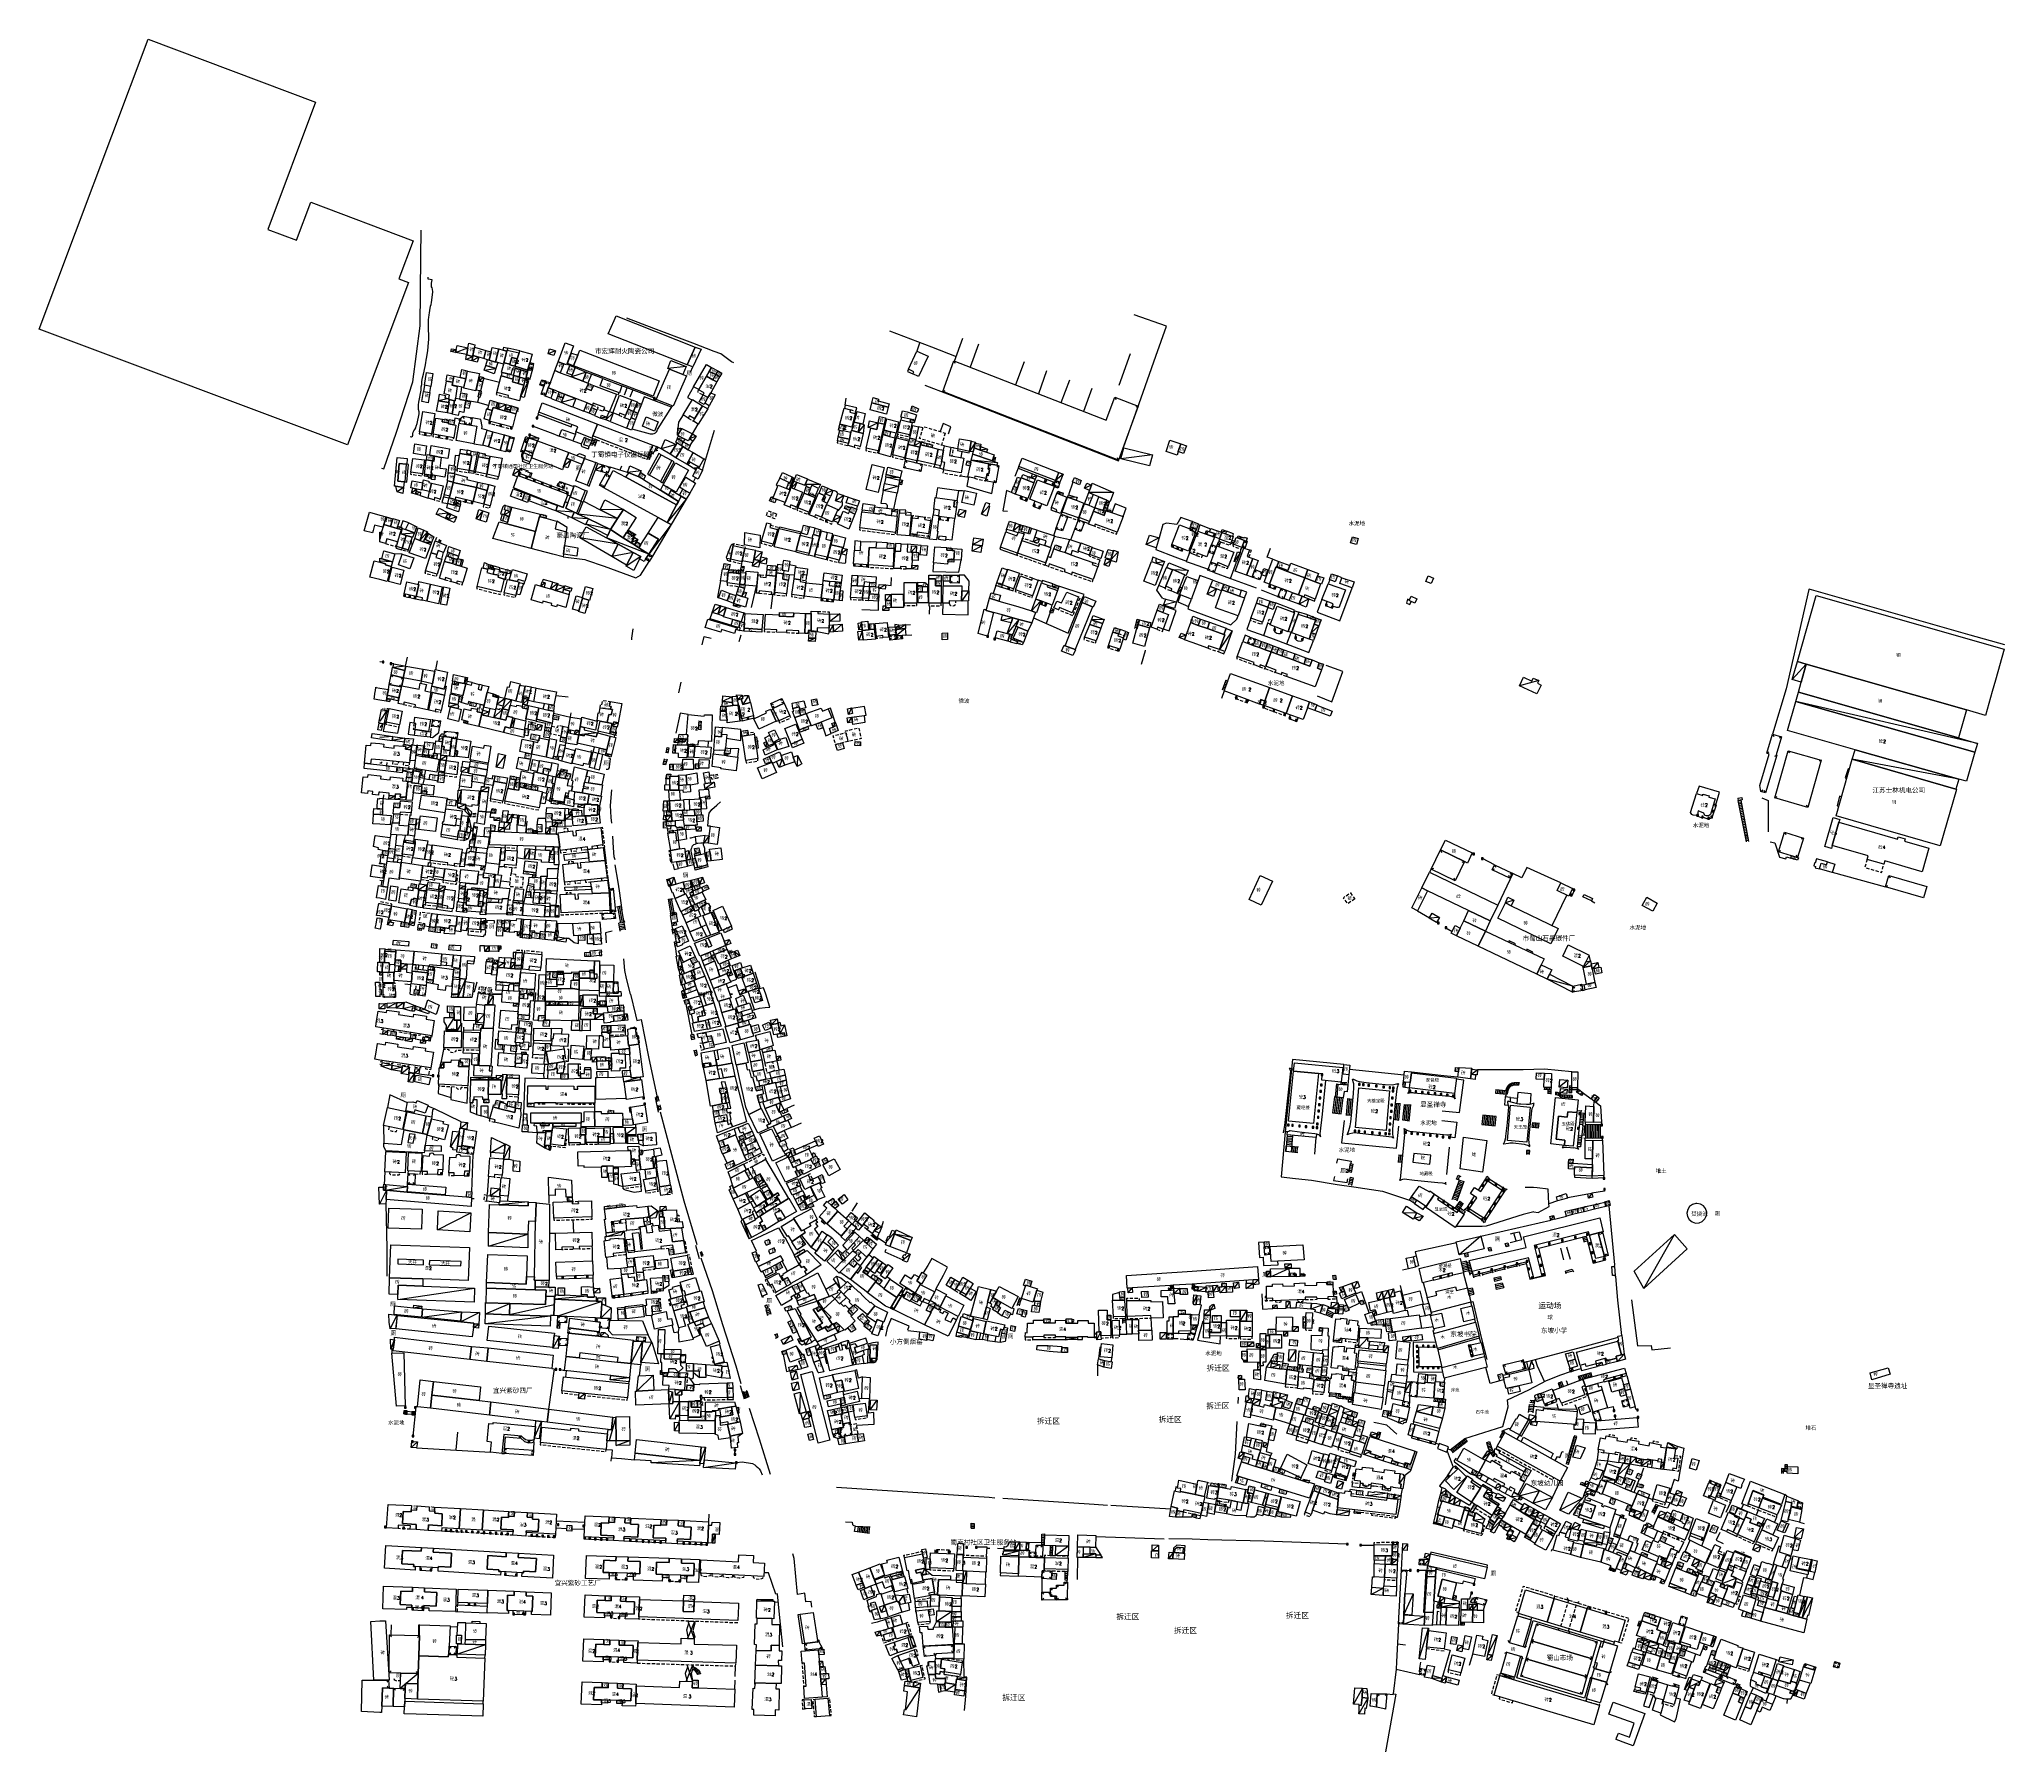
# Model space of a CAD drawing. Header units: millimetres. Extents: x 0 to 1209, y 0 to 1054.
import ezdxf

# ---------------------------------------------------------------- set-up
doc = ezdxf.new("R2010")
doc.units = ezdxf.units.MM
doc.linetypes.add('X5', pattern=[3, 2, -1])
doc.layers.add('JMD', color=6, linetype='Continuous')
doc.styles.add('HZ', font='rs.shx', dxfattribs={"width": 0.8, "bigfont": 'hztxt.shx'})
doc.linetypes.add('443', pattern='A,9.4,[169,AAA.SHX,S=1,R=0,X=0,Y=0.15],0.6', length=10)
doc.linetypes.add('444', pattern='A,4.5,[145,AAA.SHX,S=1,R=0,X=0,Y=1],4.5,-0.5,[146,AAA.SHX,S=1,R=0,X=0,Y=0],-0.5', length=10)
doc.linetypes.add('445', pattern='A,8,-0.5,[147,AAA.SHX,S=1,R=0,X=0,Y=0],-1.5', length=10)
doc.linetypes.add('447', pattern='A,8,-1,[148,AAA.SHX,S=1,R=0,X=0,Y=0],-1', length=10)

# ---------------------------------------------------------------- blocks, each defined once
blk = doc.blocks.new('gc291')
blk.add_lwpolyline([(-0.5, -0.5), (0.5, -0.5), (0.5, 0.5), (-0.5, 0.5), (-0.5, -0.5)])
blk = doc.blocks.new('*U1')
at = {"linetype": 'Continuous'}
for points in [[(0, 0), (0.5, 0.5), (-0.5, 0.5)], [(0, 0), (-0.5, 0.5), (-0.5, -0.5)], [(0, 0), (-0.5, -0.5), (0.5, -0.5)], [(0, 0), (0.5, -0.5), (0.5, 0.5)]]:
    blk.add_solid(points, dxfattribs=at)
blk = doc.blocks.new('gc002')
blk.add_lwpolyline([(-0.5, -0.5), (0.5, -0.5), (0.5, 0.5), (-0.5, 0.5), (-0.5, -0.5)])
at = {"linetype": 'Continuous'}
blk.add_blockref('*U1', (0, 0), dxfattribs=at)

msp = doc.modelspace()

# ---------------------------------------------------------------- linework, layer by layer
at = {"layer": 'JMD', "color": 6, "linetype": 'Continuous', "flags": 128}
for points in [[(140.6, 936.7), (158.3, 930.1), (167.1, 953.5), (230.1, 929.8), (221.3, 906.4), (227.2, 904.1), (189.7, 804.2), (0, 875.3), (67, 1053.8), (170, 1015.1)], [(403.7, 864.4), (398.7, 853.5), (350, 872.5), (353.7, 880.7), (355, 883.6)], [(256.6, 862.8), (256.2, 861.1), (253.3, 861.7), (253.6, 863.3)], [(263.8, 863.9), (263, 859.7), (256.2, 861.1), (256.6, 862.8), (257.1, 865.3)], [(266.7, 858.5), (266.2, 855.8), (262.4, 856.7), (262.9, 859.5)], [(267.8, 864.3), (266.8, 859.2), (266.7, 858.5), (262.9, 859.5), (263, 859.7), (263.8, 863.9), (264.4, 866.7), (268.1, 865.7)], [(270.5, 858.1), (269.5, 855), (266.2, 855.8), (266.7, 858.5), (266.8, 859.2)], [(274.8, 862.2), (273.6, 857.3), (270.5, 858.1), (266.8, 859.2), (267.8, 864.3)], [(278.1, 861.4), (276.9, 856.3), (276.9, 856.3), (275.8, 856.6), (273.6, 857.3), (274.8, 862.2)], [(282.7, 863.3), (280.8, 855.2), (280.8, 855.1), (276.9, 856.3), (278.1, 861.4), (278.1, 861.5), (278.7, 864.2)], [(285.4, 862.5), (287.8, 861.9), (285.8, 854.7), (285.6, 853.8), (282.1, 854.9), (280.8, 855.2), (282.7, 863.3)], [(288, 862.5), (287.8, 861.9), (285.4, 862.5), (285.8, 864.4), (288.3, 863.7)], [(295.3, 860.8), (294.1, 857.2), (290.8, 858), (289.5, 853.8), (286, 854.7), (285.8, 854.7), (287.8, 861.9), (288, 862.5)], [(301.8, 854.9), (300.8, 851.4), (300.5, 850.2), (292.6, 852.6), (294.1, 857.2), (295.3, 860.8), (295.7, 862), (303.3, 859.9)], [(317.6, 862.1), (316.7, 859.1), (316, 859.4), (313.1, 860.3), (314, 863.3), (316, 862.7)], [(322.8, 854.1), (319.3, 855.3), (323.7, 866.9), (328.8, 865.1), (324.4, 853.5)], [(331.4, 859.3), (328.8, 852.8), (325.1, 854.2), (327.6, 860.7)], [(328.8, 852.8), (331.4, 859.3), (332.7, 862.4), (381.4, 843.5), (377.8, 834.1)], [(398.7, 853.5), (403.7, 864.4), (407.3, 863), (402.1, 852.2)], [(546.9, 858.7), (541, 846.2), (537.6, 847.8), (538.2, 849.1), (534.8, 850.7), (540.1, 861.8)], [(242.2, 848), (241, 840.2), (237.1, 840.9), (238.2, 848.7)], [(254.2, 842.8), (250.6, 843.4), (250.3, 843.5), (250.9, 847.2), (254.8, 846.4)], [(262.4, 844.9), (258.9, 845.7), (260.1, 850.5), (263.4, 849.7)], [(270.9, 848), (268.5, 837.4), (261.2, 839), (263.6, 849.6)], [(280.9, 851.1), (280, 847.9), (273.8, 850.1), (274.8, 853.1)], [(276.9, 856.3), (280.8, 855.1), (280.8, 855.2), (282.1, 854.9), (280.9, 851.1), (274.8, 853.1), (275.8, 856.6), (276.9, 856.3)], [(289.5, 853.8), (289.5, 853.5), (292.6, 852.6), (300.5, 850.2), (300.6, 850.1), (300.4, 849.1), (296.4, 850.3), (293, 851.3), (291.9, 851.6), (290.9, 850.8), (290.1, 847.4), (284.9, 848.7), (284.4, 849), (286, 854.7)], [(290.1, 847.4), (291.9, 847), (292, 846.9), (291.4, 844.7), (284.4, 846.6), (284.9, 848.7)], [(294.1, 857.2), (292.6, 852.6), (289.5, 853.5), (289.5, 853.8), (290.8, 858)], [(295.4, 846), (295.7, 845.9), (294.6, 842), (291.2, 842.9), (291.6, 844.6), (291.4, 844.7), (292, 846.9)], [(296.4, 850.3), (295.4, 846), (292, 846.9), (291.9, 847), (293, 851.3)], [(300.4, 849.1), (299.4, 844.9), (299.2, 844.9), (295.7, 845.9), (295.4, 846), (296.4, 850.3)], [(320.6, 848.6), (327.5, 846), (334.4, 843.4), (337.6, 842.1), (337.9, 842), (336.6, 838.9), (339.6, 837.7), (341, 840.8), (355.1, 835.4), (350.9, 824.7), (350.8, 824.5), (350.6, 824.6), (347.5, 825.8), (348, 827.1), (340.9, 829.9), (340.4, 828.7), (337.5, 829.8), (337.1, 830), (323.2, 835.4), (320, 836.7), (316.7, 838), (316, 838.3), (313.2, 839.3), (314.5, 842.5), (316, 846.5), (317.3, 849.9)], [(322.8, 854.1), (320.6, 848.6), (317.3, 849.9), (319.3, 855.3)], [(329.7, 851.7), (327.9, 847.1), (324.7, 848.3), (326.4, 853)], [(336.5, 849), (334.4, 843.4), (327.5, 846), (327.9, 847.1), (329.7, 851.7)], [(337.6, 842.1), (334.4, 843.4), (336.5, 849), (339.9, 847.7)], [(396.1, 847.4), (398.2, 846.6), (390, 828), (379.6, 832.1), (387.9, 850.7)], [(396.1, 847.4), (387.9, 850.7), (386.7, 851.1), (388.6, 856.2), (398.1, 852.4)], [(413.7, 851.8), (412.3, 849.4), (410.6, 846.4), (405.8, 838.2), (402.6, 839.9), (410.5, 853.6)], [(416.3, 847.5), (414.5, 844.3), (410.6, 846.4), (412.3, 849.4)], [(417.6, 849.7), (416.3, 847.5), (412.3, 849.4), (413.7, 851.8)], [(418.8, 846.3), (416.9, 843), (414.5, 844.3), (416.3, 847.5)], [(418.8, 846.3), (416.3, 847.5), (417.6, 849.7), (420, 848.4)], [(240.3, 836.4), (239.2, 830.1), (235.3, 830.8), (236.4, 837.1)], [(252.1, 832.7), (252, 832.1), (252.3, 832), (252, 830.3), (245.6, 831.3), (246.3, 835.4), (249.9, 834.6), (249.6, 833.1)], [(254.2, 842.8), (253.9, 840.9), (257.1, 840.2), (256.1, 832.9), (255.9, 831.2), (255.5, 831.3), (252.3, 832), (252, 832.1), (252.1, 832.7), (252.4, 834.8), (249.1, 835.5), (250.6, 843.4)], [(258.9, 845.7), (262.4, 844.9), (261.1, 839.5), (254.3, 840.9), (255.3, 846.5)], [(262.4, 831.4), (258.7, 832), (258.8, 832.5), (259.4, 836.2), (263.1, 835.6)], [(271.5, 837.4), (270.9, 837.5), (269, 837.9), (270.3, 843.5), (273, 842.9)], [(271.5, 837.4), (271.9, 837.3), (271.1, 833.4), (270.1, 833.7), (270.9, 837.5)], [(273.5, 845.3), (273, 843.1), (270.6, 843.6), (271.2, 846.2), (273.3, 845.7)], [(284.4, 846.6), (291.4, 844.7), (291.6, 844.6), (291.2, 842.9), (294.6, 842), (298.1, 841), (296.2, 833.9), (295.5, 831.3), (288.5, 833.2), (288.8, 834.6), (281.6, 836.5), (284.2, 846.6)], [(299.2, 844.9), (299, 844.2), (298.1, 841), (294.6, 842), (295.7, 845.9)], [(296.2, 833.9), (298.1, 841), (299, 844.2), (301.1, 843.5), (298.4, 833.4)], [(316, 838.3), (316, 836.2), (314.7, 832.9), (311.2, 834.1), (311.5, 834.6), (313.2, 839.3)], [(316.7, 838), (316, 836.2), (316, 838.3)], [(323.2, 835.4), (322.3, 833.1), (319.1, 834.2), (320, 836.7)], [(321.2, 830.2), (322.3, 833.1), (323.2, 835.4), (330.2, 832.7), (328.2, 827.4)], [(341, 840.8), (339.6, 837.7), (336.6, 838.9), (337.9, 842)], [(358.5, 840.6), (357, 836.2), (345.2, 840.6), (346.7, 845)], [(364.6, 831.9), (362.3, 826.2), (360.8, 822.2), (357.2, 823.7), (356.7, 822.4), (353.2, 823.8), (353, 823.9), (357.1, 834.7)], [(414.5, 844.3), (416.9, 843), (413.2, 836.3), (411.5, 833.3), (408.5, 834.9), (409.2, 836.1), (405.7, 838.1), (405.8, 838.2), (410.6, 846.4)], [(411.5, 833.3), (409.6, 829.9), (409.1, 829.1), (406.1, 830.7), (408.5, 834.9)], [(409.6, 829.9), (411.5, 833.3), (413.2, 836.3), (416, 834.9), (412.3, 828.3)], [(243.4, 823.5), (241.4, 811), (234, 812.3), (236.1, 824.8)], [(252, 830.3), (252.2, 830.2), (251, 823.9), (244.5, 824.9), (245.6, 831.3)], [(255.5, 831.3), (254.1, 823.2), (251, 823.9), (252.2, 830.2), (252, 830.3), (252.3, 832)], [(258.8, 832.5), (258.7, 832), (262.4, 831.4), (262.4, 831.3), (261.7, 827.1), (261.2, 824.1), (258.3, 824.8), (257.7, 822.3), (254.1, 823.1), (254.1, 823.2), (255.5, 831.3), (255.9, 831.2), (256.1, 832.9)], [(261.7, 827.1), (262.4, 831.3), (265.3, 830.6), (264.4, 826.5)], [(276, 826.4), (275.9, 826.1), (278.7, 825.4), (277.1, 819.2), (273.7, 820.1), (275.4, 826.6)], [(281.9, 830.3), (280.9, 826.7), (279.2, 827.2), (278.7, 825.4), (275.9, 826.1), (276, 826.4), (277.4, 831.6)], [(280.9, 826.7), (282, 826.4), (286.2, 825.2), (289.6, 824.3), (293.3, 823.2), (291.1, 815.1), (276.9, 818.7), (277.1, 819.2), (278.7, 825.4), (279.2, 827.2)], [(283, 830), (282, 826.4), (280.9, 826.7), (281.9, 830.3)], [(287.3, 829), (286.6, 826.4), (286.2, 825.2), (282, 826.4), (283, 830)], [(289.9, 825.6), (289.6, 824.3), (286.2, 825.2), (286.6, 826.4)], [(290.6, 828.1), (289.9, 825.6), (286.6, 826.4), (287.3, 829)], [(293.3, 823.2), (289.6, 824.3), (289.9, 825.6), (290.6, 828.1), (294.4, 827)], [(343.5, 817), (340.6, 809.8), (340.1, 808.4), (330.1, 812.2), (331.3, 815.3), (316, 821.1), (307.3, 824.4), (309.5, 830.1), (316, 827.5)], [(322.3, 833.1), (321.2, 830.2), (318.1, 831.4), (319.1, 834.2)], [(337.5, 829.8), (340.4, 828.6), (338.4, 823.6), (335.1, 824.9), (337.1, 830)], [(338.4, 823.6), (339.8, 827.1), (343, 825.8), (341.7, 822.3)], [(349.3, 821.3), (348.7, 819.5), (345.3, 820.7), (345.9, 822.5)], [(353, 823.9), (353.2, 823.8), (351.2, 818.6), (348.7, 819.5), (349.3, 821.3), (350.6, 824.6), (350.8, 824.5), (350.9, 824.7)], [(365.7, 824.8), (364.2, 820.8), (363.7, 819.5), (363.5, 819.6), (360.2, 820.9), (360.8, 822.2), (362.3, 826.2)], [(367.9, 830.3), (365.7, 824.8), (362.3, 826.2), (364.6, 831.9), (368, 830.6)], [(368.4, 823.7), (366.9, 819.8), (364.2, 820.8), (365.7, 824.8)], [(368.4, 823.7), (365.7, 824.8), (367.9, 830.3), (370.5, 829.3)], [(408.2, 828.3), (403.2, 820.1), (400.2, 822), (399.4, 820.7), (396.2, 822.7), (402, 832.2)], [(403.2, 820.1), (408.2, 828.3), (411.3, 826.4), (405.5, 817), (402.5, 818.8)], [(495.4, 816.3), (492.7, 817), (495.2, 826.7), (499.1, 825.7), (498.7, 824.3), (502.1, 823.4), (500.1, 815.1)], [(506.7, 816.9), (505.2, 817.3), (501.5, 818.2), (503.2, 824.7), (508.2, 823.4)], [(522.4, 827.3), (521.3, 823), (511.3, 825.8), (512.3, 830.1)], [(522.4, 827.3), (512.3, 830.1), (513.1, 833.3), (516.5, 832.3), (516.2, 831.3), (522.9, 829.4)], [(538.8, 819.2), (536.1, 819.9), (530.1, 821.3), (531.2, 825.2), (534, 824.6), (539.9, 822.7)], [(541, 826.4), (540.3, 824.2), (536.4, 825.4), (537.2, 828.2)], [(248.2, 819.9), (248, 818.4), (251.9, 817.8), (251.9, 817.2), (255.1, 816.6), (256.3, 816.4), (255, 808.6), (242.4, 810.8), (244, 820.6)], [(252.1, 819.3), (251.9, 817.8), (248, 818.4), (248.2, 819.9)], [(255.1, 816.6), (251.9, 817.2), (251.9, 817.8), (252.1, 819.3), (252.2, 819.7), (255.5, 819.1)], [(261.6, 817), (265.5, 816.3), (269.2, 815.7), (267.3, 804.8), (256.5, 806.8), (258.4, 817.6)], [(279.1, 812.3), (276.4, 803), (273, 804), (275.7, 813.3)], [(286.3, 810.3), (283.6, 800.8), (276.4, 803), (279.1, 812.3)], [(306.6, 806.6), (301.6, 808.4), (302.3, 810.4), (307.3, 808.4)], [(329.9, 810.7), (328.3, 806.6), (320, 809.6), (321.5, 813.7)], [(377.5, 804), (376, 800.4), (374.6, 796.7), (340.6, 809.8), (343.5, 817)], [(366.9, 819.8), (364.4, 813.3), (361.5, 814.5), (363.5, 819.6), (363.7, 819.5), (364.2, 820.8)], [(380.9, 818.4), (378.5, 812.6), (371.1, 815.7), (373.4, 821.5)], [(395.3, 814.3), (392.7, 810.1), (392.9, 814.4)], [(401.9, 811), (400.1, 807.9), (399.3, 806.7), (397.2, 807.7), (393.3, 809.8), (392.7, 810.1), (395.3, 814.3)], [(400.1, 807.9), (401.9, 811), (404.2, 809.6), (402.1, 806.4)], [(499.5, 811.9), (498.5, 807.6), (491.7, 809.2), (492.6, 813.1), (494.4, 812.6), (494.6, 813.1)], [(495.4, 816.3), (494.6, 813.1), (494.4, 812.6), (492.6, 813.1), (491.8, 813.3), (492.7, 817)], [(500.1, 813), (504, 812), (507, 811.2), (505.2, 803.1), (501.7, 804), (501.5, 802.7), (497.7, 803.7), (498, 805), (498.5, 807.6), (499.5, 811.9), (499.8, 813.1)], [(505.2, 817.3), (504, 812), (500.1, 813), (501.5, 818.2)], [(506.7, 816.9), (507.6, 816.6), (507, 811.2), (504, 812), (505.2, 817.3)], [(519.9, 816.9), (516.3, 800.5), (508.9, 802.1), (511.8, 814.4), (515.4, 813.6), (516.2, 817.7)], [(516.2, 817.7), (515.4, 813.6), (511.8, 814.4), (510.1, 814.8), (510.9, 818.9)], [(519.9, 816.9), (516.2, 817.7), (517, 821.7), (520.7, 820.9)], [(523.2, 809.4), (526.4, 808.6), (523.9, 796.9), (516.7, 798.9), (519.4, 810.5)], [(523.8, 812.3), (523.2, 809.4), (519.4, 810.5), (520, 813.3)], [(523.8, 812.3), (520, 813.3), (521.5, 820.3), (528.8, 818.4), (527.2, 811.4)], [(535.9, 818.2), (537.2, 817.9), (535.5, 810.4), (528.4, 812), (530.2, 819.5)], [(539.4, 807.5), (535.8, 808.4), (537.5, 816.2), (541.1, 815.3)], [(538.8, 819.2), (538.4, 817.7), (537.2, 817.9), (535.9, 818.2), (536.1, 819.9)], [(238.3, 803.6), (237.5, 797.7), (230.3, 798.9), (231.1, 804.8)], [(247.3, 796.5), (243.4, 797.2), (242.3, 797.4), (240.3, 797.8), (240.3, 798), (241.2, 803.7), (252.4, 801.7), (251.5, 795.8)], [(258.9, 798.9), (266.1, 797.6), (264.5, 788.4), (257.1, 789.7), (258.7, 798.9)], [(264.5, 788.4), (266.1, 797.6), (258.9, 798.9), (259.2, 801.6), (263.3, 800.9), (262.9, 799), (265.6, 798.5), (265.8, 800.4), (269.6, 799.7), (267.5, 787.9)], [(277.5, 797.3), (277.1, 795.5), (270.3, 796.8), (270.8, 799.3), (274.4, 798.6), (274.3, 797.8)], [(289.6, 809.3), (287.2, 800.5), (287, 799.8), (283.6, 800.8), (286.3, 810.3)], [(303.2, 797.3), (302.8, 796.2), (301.9, 793.8), (298.3, 795), (297.9, 795.7), (297.6, 797.1), (297.6, 798), (298.1, 799.3)], [(303.8, 799), (303.2, 797.3), (298.1, 799.3), (298.2, 799.5), (298.7, 801)], [(301.2, 808.6), (300.4, 806.2), (298.6, 806.8), (299.4, 809.3)], [(301.6, 808.4), (306.6, 806.6), (303.8, 799), (298.7, 801), (300.4, 806.2), (301.2, 808.6)], [(325.8, 799.5), (324.4, 795.9), (322.6, 790.9), (321.9, 788.9), (316, 791.2), (302.8, 796.2), (303.2, 797.3), (303.8, 799), (306.6, 806.6), (316, 803.1)], [(335.6, 795.8), (334.1, 792.1), (324.4, 795.9), (325.8, 799.5)], [(340, 806.9), (338.4, 803.1), (335, 804.3), (336.6, 808.3)], [(376, 800.4), (377.5, 804), (379.9, 803.1), (378.2, 799.5)], [(392, 804.5), (388.2, 798.4), (382.7, 801.8), (385.1, 807.5)], [(395.1, 803.7), (396.1, 803.1), (391.8, 796.2), (388.2, 798.4), (392, 804.5), (392.5, 805.3)], [(396.3, 806.1), (395.1, 803.7), (392.5, 805.3), (391.7, 805.8), (392.8, 808)], [(399.3, 801.2), (402.4, 799.4), (399.5, 794.2), (398.4, 792.3), (391.8, 796.2), (396.1, 803.1)], [(397.2, 807.7), (396.3, 806.1), (392.8, 808), (392.5, 808.1), (393.3, 809.8)], [(399.3, 801.2), (396.1, 803.1), (395.1, 803.7), (396.3, 806.1), (400.6, 803.8)], [(406, 790.4), (399.5, 794.2), (402.4, 799.4), (408.9, 795.5)], [(498.5, 807.6), (498, 805), (491.2, 806.7), (491.7, 809.2)], [(534.8, 806.6), (532.5, 796.2), (525.3, 798), (527.6, 808.5)], [(538.4, 803.6), (541.9, 802.8), (540.2, 794.6), (540.1, 794.4), (533.1, 796), (534.9, 804.5)], [(539.4, 807.5), (539.3, 806.9), (538.4, 803.6), (534.9, 804.5), (535.8, 808.4)], [(542.6, 806.1), (542.2, 804.1), (541.9, 802.8), (538.4, 803.6), (539.3, 806.9)], [(545.9, 803.3), (549.4, 802.5), (553.1, 801.6), (551.1, 792.1), (540.2, 794.6), (541.9, 802.8), (542.2, 804.1)], [(546.3, 805), (545.9, 803.3), (542.2, 804.1), (542.6, 806.1), (546.3, 805.1)], [(549.4, 802.5), (545.9, 803.3), (546.3, 805), (549.7, 804.2)], [(556.5, 800.9), (555.2, 793.8), (554.6, 791.3), (551.1, 792.1), (553.1, 801.6)], [(555.2, 793.8), (556.5, 800.9), (557, 803.5), (561, 802.7), (560.1, 797.6), (569, 796), (567.4, 786.9), (556.4, 788.8), (557.3, 793.3)], [(573.5, 806.4), (572.4, 800.2), (572.4, 800.2), (565.2, 801.7), (566.3, 807.9), (573.6, 806.6)], [(575.9, 805.3), (575.3, 802.3), (574.7, 799.9), (572.4, 800.2), (573.5, 806.4), (576.1, 805.9)], [(586.5, 794.4), (587.8, 793.9), (589.7, 793.2), (589.2, 791.6), (584.4, 792.6), (573.5, 794.7), (574.4, 798.5)], [(579, 801), (582.8, 799.7), (587.6, 798.1), (587.2, 796.9), (586.5, 794.4), (574.4, 798.5), (574.7, 799.9), (575.3, 802.3)], [(579.3, 803.1), (579, 801), (575.3, 802.3), (575.9, 805.3), (579.5, 804.6)], [(582.8, 799.7), (579, 801), (579.3, 803.1), (583.6, 801.6)], [(685.1, 798.1), (683.3, 791.2), (665.6, 795.5), (667.4, 802.4)], [(702.5, 804.8), (700.9, 800.1), (700.2, 797.9), (693.4, 800.2), (695.8, 807)], [(700.9, 800.1), (702.5, 804.8), (706, 803.5), (704.1, 798.8)], [(225.8, 792.3), (221.5, 792.8), (220.6, 781.9), (224.5, 781.5), (224.1, 778), (219.4, 778.7), (218.6, 778.8), (220.2, 796.5), (226.4, 795.8), (226.1, 792.2)], [(225.8, 792.3), (224.9, 781.4), (224.5, 781.5), (220.6, 781.9), (221.5, 792.8)], [(237.1, 794.9), (235.9, 786.4), (228.7, 787.4), (229.9, 795.8)], [(238.3, 794.9), (241.9, 794.4), (242, 794.4), (242, 794.3), (240.9, 785.6), (237, 786.1), (238.1, 794.9)], [(240.3, 798), (240.3, 797.8), (242.3, 797.4), (241.9, 794.4), (238.3, 794.9), (238.7, 798.2)], [(247.3, 796.5), (246.5, 789.8), (250.3, 789.5), (249.6, 784.3), (243.7, 785.4), (241.8, 785.7), (241.7, 785.7), (241.8, 786.7), (241.1, 786.9), (242, 794.3), (242.9, 794.1), (243.4, 797.2)], [(255.5, 786.5), (255.9, 786.5), (255.8, 786.3), (254.6, 781.3), (251.3, 782.1), (251.2, 782.1), (251.7, 787)], [(255.5, 786.5), (251.7, 787), (251.6, 787), (252.2, 791.9), (256, 791.1)], [(269.8, 781.3), (269, 778), (254.6, 781), (254.6, 781.3), (255.8, 786.3), (263.3, 784.3), (263, 782.9)], [(277.1, 795.5), (275.3, 786.1), (268.5, 787.6), (270.3, 796.8)], [(275.3, 786.1), (277.1, 795.5), (277.5, 797.3), (284.9, 796), (282.5, 784.5)], [(295.8, 788.7), (295.1, 786.7), (294.6, 785.3), (294.3, 784.6), (291.5, 785.5), (292.8, 789.6)], [(322.6, 790.9), (324.4, 795.9), (327.1, 794.8), (325.2, 790)], [(334.1, 792.1), (335.6, 795.8), (342.5, 793.3), (337.1, 779.4), (330.2, 782)], [(347.1, 791.7), (345.6, 787.8), (342.2, 788.7), (343.8, 792.8)], [(360.9, 784.3), (392.1, 767.2), (386.4, 756.4), (380.9, 759.4), (347.4, 777.8), (351.3, 785), (353.2, 788.5)], [(368.6, 784.8), (371.8, 782.8), (382.2, 776.3), (387.2, 773.2), (393.3, 769.3), (392.1, 767.2), (360.9, 784.3), (362.7, 786.9)], [(368.6, 784.8), (362.7, 786.9), (361.9, 787.2), (363.4, 791.3), (370.3, 788.2)], [(371.8, 782.8), (368.7, 784.8), (369.9, 787.4), (373.1, 785.1)], [(389.3, 794.5), (382.3, 781.7), (375.5, 785.5), (382.6, 798.1)], [(389.1, 776.7), (384, 779.5), (391.6, 793.2), (399.5, 788.7), (391.9, 775)], [(405.7, 789.8), (408.2, 788.6), (405.5, 783), (402.1, 784.9), (404.1, 788.8), (404.8, 790.2)], [(463.1, 784.5), (463, 784.1), (463.3, 784), (461.8, 780.7), (461.3, 781), (455.7, 783.7), (457.4, 787.2)], [(520, 790.3), (516.2, 774.9), (508.9, 776.8), (512.6, 792.1)], [(529.8, 783.8), (521.2, 785.9), (522.1, 790.4), (530.8, 788.3)], [(573.3, 793.8), (572.8, 791.1), (570.3, 791.6), (570.9, 794.3)], [(584.4, 792.6), (583.9, 789.2), (584.7, 789), (584.3, 786.3), (583.3, 786.5), (582.6, 783.5), (575.8, 785), (575.5, 783.6), (571.4, 784.5), (572.8, 791.1), (573.3, 793.8), (573.5, 794.7)], [(587.8, 793.9), (586.5, 794.4), (587.2, 796.9), (588.5, 796.4)], [(627.4, 787.2), (625.4, 782.2), (625.3, 782.2), (602.8, 790.9), (604.8, 796)], [(612.8, 783), (610.4, 783.9), (611.3, 786.3), (613.8, 785.3)], [(628.1, 781.2), (625.4, 782.2), (627.4, 787.2), (630.1, 786.2)], [(224.1, 778), (224.2, 778), (223.8, 774.3), (220.3, 775.3), (219.4, 778.7)], [(236.1, 780.9), (235.3, 776.5), (235.3, 776.4), (232.3, 777), (229.8, 777.5), (228.6, 777.8), (229.4, 782.1)], [(232.3, 777), (231.6, 773.8), (229.1, 774.5), (229.8, 777.5)], [(231.6, 773.8), (232, 775.7), (234.6, 775), (234.3, 773.1)], [(241.3, 780.6), (240.2, 775.5), (235.3, 776.5), (236.1, 780.9), (236.4, 782.6), (239.7, 781.9), (239.7, 781)], [(240.2, 775.5), (241.3, 780.6), (241.3, 780.7), (248.5, 779), (246.7, 770.8), (243.2, 771.7), (242.9, 770.3), (239.2, 771.3)], [(243.7, 785.4), (243.3, 782.7), (241.4, 782.9), (241.8, 785.7)], [(254.6, 781.3), (254.6, 781), (252.6, 772.6), (249.1, 773.5), (251.3, 782.1)], [(269, 778), (269, 777.9), (266.9, 769.4), (266.9, 769.3), (256.2, 771.9), (255.9, 770.5), (252.3, 771.5), (252.6, 772.6), (254.6, 781)], [(275.7, 776.2), (273.6, 767.7), (266.9, 769.4), (269, 777.9)], [(276.6, 779.7), (275.7, 776.2), (269, 777.9), (269, 778), (269.8, 781.3)], [(273.6, 767.7), (275.7, 776.2), (276.6, 779.7), (280.3, 778.8), (277.5, 766.7)], [(298.8, 774.4), (297.1, 770), (290, 772.7), (291.7, 777.1)], [(325.2, 773.8), (325, 773.3), (323.6, 769.3), (322.3, 765.7), (318.9, 767), (316, 768.2), (291.8, 777.7), (294.3, 784.6), (294.6, 785.3), (316, 777.3)], [(302, 773.2), (300.9, 770), (300.4, 768.7), (297.1, 770), (298.8, 774.4)], [(329, 778.5), (326.8, 772.6), (325, 773.3), (325.2, 773.8), (325.6, 774.9), (321.9, 776.3), (322.5, 777.6), (323.7, 780.5)], [(333.2, 769.5), (326.6, 772.3), (326.8, 772.6), (329, 778.5), (329.3, 779.1), (335.9, 776.2)], [(389.1, 776.7), (388.9, 776.3), (387.2, 773.2), (382.2, 776.3), (384, 779.5)], [(393.9, 773.2), (395, 772.6), (393.3, 769.3), (387.2, 773.2), (388.9, 776.3)], [(400.3, 774.4), (398.1, 770.7), (395, 772.6), (393.9, 773.2), (396.1, 776.9)], [(400.3, 774.4), (396.1, 776.9), (394, 778.1), (397.8, 784.4), (403.9, 780.6)], [(459.8, 777.4), (461.5, 776.7), (462, 776.5), (458.9, 768.7), (453.4, 770.7), (451.2, 771.6), (451.3, 771.9), (451.5, 772.4), (451.9, 772.2), (454.6, 779.3)], [(462.8, 777.8), (464.6, 777.1), (469.6, 775.1), (465.9, 765.8), (462.4, 767.2), (461.9, 765.9), (458.3, 767.2), (458.9, 768.7), (462, 776.5), (462.5, 777.9)], [(461.5, 776.7), (459.8, 777.4), (461.3, 781), (461.8, 780.7), (463.3, 784), (463, 784.1), (463.1, 784.5), (464.2, 783.9)], [(466.2, 781.1), (464.6, 777.1), (462.8, 777.8), (464.3, 781.8)], [(472.7, 783), (471.4, 779.8), (471.2, 779.2), (466.2, 781.1), (464.3, 781.8), (465.9, 785.9), (472.8, 783.3)], [(473.1, 773.5), (473.7, 773.2), (477.3, 771.8), (477.4, 771.8), (473.6, 762.7), (466.8, 765.4), (470.6, 774.5)], [(474.6, 777.6), (473.1, 773.5), (470.6, 774.5), (472, 778.5)], [(474.6, 777.6), (472, 778.5), (472.3, 779.4), (471.4, 779.8), (472.7, 783), (480.7, 779.7), (479.6, 777.4), (475.3, 779.3)], [(477.3, 771.8), (473.7, 773.2), (474.1, 774.2), (477.6, 772.8)], [(479.9, 774.4), (482.9, 773), (481.6, 769.9), (484.9, 768.4), (484.5, 767.4), (481.3, 759.6), (477.7, 761.2), (477.1, 759.8), (473.8, 761.2), (479.6, 774.5)], [(485.2, 777.5), (483.6, 774), (483.1, 772.9), (482.9, 773), (479.9, 774.4), (481.7, 778.9)], [(483.6, 774), (485.2, 777.5), (488.4, 776.2), (487.1, 772.7)], [(495, 773.1), (493.5, 768.7), (489.9, 769.8), (491.4, 774.3)], [(528.8, 778.7), (527.9, 774.4), (519.2, 776.1), (520.1, 780.4)], [(529.8, 783.8), (529.6, 782.8), (529.5, 782.3), (520.9, 784.3), (521.2, 785.9)], [(529.5, 782.3), (529.6, 782.8), (531.2, 782.5), (530.5, 779.6), (529.1, 779.9)], [(576.7, 774.4), (575.1, 767), (567.7, 768.7), (569.3, 776)], [(599.8, 778.5), (601.9, 777.7), (600.5, 773.9), (598.2, 774.8), (599.6, 778.6)], [(604.1, 783.6), (601.9, 777.7), (599.8, 778.5), (602, 784.4)], [(604.4, 783.9), (612.1, 780.9), (608.3, 771.1), (600.5, 773.9), (601.9, 777.7), (604.1, 783.6), (604.3, 783.9)], [(610.4, 783.9), (612.8, 783), (612.1, 780.9), (604.4, 783.9), (605.2, 785.9)], [(618.4, 781.1), (624.1, 779), (624.7, 778.7), (624.6, 778.4), (620.1, 766.7), (609.5, 770.7), (614.2, 782.7)], [(629.6, 773), (632.3, 772), (628.5, 761.9), (625.7, 763), (626.1, 764.3), (622.9, 765.6), (626.2, 774.4)], [(629.6, 773), (626.2, 774.4), (626.7, 775.7), (630.1, 774.4)], [(641.1, 782.2), (640.1, 779.6), (635.9, 781.4), (637, 784)], [(647.5, 779.4), (646.3, 776.2), (643.3, 777.5), (644.6, 780.7)], [(648.5, 773.7), (645.8, 767), (643.3, 767.9), (645.8, 774.9)], [(658.6, 769.3), (656.9, 769.9), (657, 770.2), (652.1, 772.2), (648.5, 773.7), (645.8, 774.9), (646.3, 776.2), (647.5, 779.4), (648, 780.6), (661.1, 774.9), (658.9, 769.3)], [(213.5, 759.8), (212.1, 755.2), (211.6, 753.5), (209.5, 754), (206.3, 754.8), (205.5, 751.5), (205.1, 750), (200, 751.2), (202, 758.5), (203.2, 762.8), (209.5, 761), (213.5, 759.9)], [(251.7, 762.4), (250, 758.8), (244.3, 761.5), (246.1, 765.3)], [(255.1, 767.4), (258.7, 766.3), (258.8, 766.2), (257.9, 763), (250.7, 765.5), (251.5, 768), (255, 767.1)], [(255.9, 770.5), (255.4, 768.8), (255.1, 767.4), (255, 767.1), (251.5, 768), (252.3, 771.5)], [(256.5, 768.4), (258.9, 767.7), (259.1, 767.7), (258.7, 766.3), (255.1, 767.4), (255.4, 768.8)], [(258.9, 767.7), (256.5, 768.4), (257, 770.3), (259.4, 769.7)], [(272.9, 763.6), (271, 757.9), (268.9, 758.6), (270.5, 764.4)], [(271, 757.9), (272.9, 763.6), (276.7, 762.4), (274.9, 756.7)], [(290, 763.2), (289.1, 760.2), (286.2, 761.1), (286.1, 761.1), (287, 764.1)], [(290.8, 765.9), (290, 763.2), (287, 764.1), (286.2, 764.3), (286.9, 766.8)], [(307.8, 760), (305.4, 750.8), (287.8, 755.5), (288.1, 756.5), (289.1, 760.2), (290, 763.2), (290.8, 765.9), (308.2, 761.6)], [(318.9, 766.8), (317.8, 763.5), (316, 764.2), (300.9, 770), (302, 773.2), (316, 767.9)], [(325.2, 768.5), (324, 765.3), (329.2, 762.8), (327.8, 759.3), (317.8, 763.5), (318.9, 766.8), (318.9, 767), (322.3, 765.7), (323.6, 769.3)], [(333.2, 769.5), (333.4, 769.4), (330.6, 762.1), (329.2, 762.8), (324, 765.3), (325.2, 768.5), (326.6, 772.3)], [(330.6, 762.1), (331.7, 761.6), (337.9, 758.6), (336.4, 755.3), (336.3, 755), (327.8, 759.3), (329.2, 762.8)], [(345.1, 764.3), (355.9, 758.9), (351.6, 752), (337.9, 758.6), (331.7, 761.6), (334.8, 769.5)], [(359.5, 764.5), (355.9, 758.9), (345.1, 764.3), (348.1, 770.3)], [(361.4, 750.3), (359.3, 747), (351.6, 752), (355.9, 758.9), (359.5, 764.5), (367.2, 759.4)], [(398.1, 770.7), (388.8, 755.1), (386.4, 756.4), (392.1, 767.2), (393.3, 769.3), (395, 772.6)], [(451.3, 771.9), (451.2, 771.6), (453.4, 770.7), (452.6, 768.5), (449.4, 769.8), (450.4, 772.2)], [(490, 761.2), (488.6, 757.6), (488.2, 756.6), (481.3, 759.6), (484.5, 767.4), (491.4, 764.5)], [(498.5, 763.1), (501.9, 761.6), (498.1, 752.4), (491.2, 755.5), (491.6, 756.3), (493.2, 759.9), (494.7, 763.3), (498, 761.9)], [(499.3, 765.7), (498.6, 763.8), (495.5, 765.1), (496.2, 766.8)], [(504.7, 769.7), (503.6, 766.4), (496.6, 768.6), (497.7, 771.9)], [(501.9, 761.6), (498.5, 763.1), (498.8, 763.7), (498.6, 763.8), (499.3, 765.7), (499.5, 766), (503, 764.6)], [(513.4, 762.1), (517, 761.6), (517.1, 762.1), (520.9, 761.6), (520.8, 761.2), (524.3, 760.8), (528, 760.4), (526.9, 750.3), (505, 753.1), (506.2, 763)], [(514, 766), (513.9, 766.1), (513.5, 763.1), (506.3, 764), (506.9, 768), (514.2, 767)], [(514, 766), (524.8, 764.8), (524.6, 763.1), (524.3, 760.8), (520.8, 761.2), (520.9, 761.6), (517.1, 762.1), (517, 761.6), (513.4, 762.1), (513.5, 763.1), (513.9, 766.1)], [(524.6, 763.1), (524.8, 764.8), (528.4, 764.5), (528.2, 762.8)], [(536.5, 760.9), (535.5, 748.3), (527.9, 748.9), (529.3, 762.4), (533.2, 762.1), (533.1, 761.2)], [(563.3, 770.1), (562.7, 766), (564.4, 765.8), (563.5, 758.9), (553.6, 760.1), (553.4, 760.1), (553.5, 760.7), (553.9, 764.1), (550.5, 764.6), (551.4, 771.7)], [(564.4, 765.8), (562.7, 766), (563.3, 770.1), (564.9, 769.9)], [(570.2, 763.7), (569.1, 759.4), (565.5, 760.3), (565.7, 761), (565.2, 761.1), (566.3, 764.7)], [(584.7, 766.2), (583, 760.4), (579.8, 761.5), (582.5, 768.7), (584.8, 768), (584.4, 766.4)], [(638, 770.1), (642.8, 768.4), (639.5, 759.2), (629.4, 762.8), (632.7, 771.9)], [(638, 770.1), (632.7, 771.9), (633.4, 773.5), (638.7, 771.8)], [(645.8, 767), (649.6, 765.5), (648.7, 763.4), (646.3, 757), (640, 759.4), (643.3, 767.9)], [(656.6, 763.6), (659.1, 762.7), (666.9, 760), (663.4, 750.5), (649.8, 755.3), (649.3, 754.1), (645.7, 755.4), (646.3, 757), (648.7, 763.4), (655.4, 760.8), (656.2, 763.2), (656.4, 763.7)], [(654.7, 763.7), (656.2, 763.2), (655.4, 760.8), (648.7, 763.4), (649.6, 765.5)], [(656.9, 769.9), (656, 767.4), (655.4, 765.8), (654.7, 763.7), (649.6, 765.5), (652.1, 772.2), (657, 770.2)], [(657.1, 765.1), (656.9, 764.5), (656.6, 763.6), (656.4, 763.7), (656.2, 763.2), (654.7, 763.7), (655.4, 765.8)], [(657.7, 766.8), (657.1, 765.1), (655.4, 765.8), (656, 767.4)], [(658.6, 769.3), (657.7, 766.8), (656, 767.4), (656.9, 769.9)], [(659.1, 762.7), (656.6, 763.6), (656.9, 764.5), (659.4, 763.7)], [(216.2, 754), (220.2, 752.8), (222.6, 752.1), (220.4, 744.6), (213.9, 746.4), (213, 743.5), (209.5, 744.6), (209.5, 746.1), (210.6, 750.1), (211.6, 753.5), (212.1, 755.2)], [(210.6, 750.1), (209.5, 746.1), (209.5, 750.5)], [(217.6, 758.7), (216.2, 754), (212.1, 755.2), (213.5, 759.8)], [(220.5, 753.9), (220.2, 752.8), (216.2, 754), (217.6, 758.7), (217.6, 758.8), (221.6, 757.6)], [(222.6, 752.1), (220.2, 752.8), (220.5, 753.9), (223.1, 753.2), (222.8, 752.1)], [(225.4, 752.1), (230.8, 750.1), (229.7, 747.2), (229.4, 747.3), (225.7, 748.5), (222.6, 749.5), (223.5, 752.7)], [(230.8, 750.1), (225.4, 752.1), (227.3, 756.2), (232.3, 753.7)], [(236.6, 751.7), (234.1, 745.4), (231, 746.5), (233.2, 753.2)], [(238.7, 750.2), (238.1, 748.6), (237.1, 746.1), (236.5, 744.5), (234.1, 745.4), (236.6, 751.7), (238.9, 750.7)], [(239.6, 749.6), (238.9, 748.1), (238.1, 748.6), (238.7, 750.2)], [(251.6, 758.1), (253.2, 761.6), (256.8, 759.8), (255.2, 756.4)], [(287.8, 755.5), (305.4, 750.8), (302.7, 740.4), (279, 746.5), (282.9, 756.8)], [(289.1, 760.2), (288.1, 756.5), (285.2, 757.4), (286.2, 761.1)], [(308.5, 759.8), (311.8, 759), (316, 757.8), (318.4, 757.2), (317.4, 752.6), (324.4, 750.7), (323.2, 742.2), (322.5, 736.9), (322.3, 735.3), (316, 736.9), (302.7, 740.4), (305.4, 750.8), (307.8, 760)], [(311.8, 759), (308.5, 759.8), (308.8, 761.5), (312.2, 760.5)], [(349.1, 747), (356.3, 743.1), (352.3, 735.5), (332.7, 746.9), (336.5, 753.7)], [(351.6, 752), (349.8, 748.5), (336.4, 755.3), (337.9, 758.6)], [(359.3, 747), (364.3, 743.8), (366.2, 742.6), (368.9, 740.9), (375.1, 737), (373.1, 733.8), (372.2, 732.4), (369.4, 734), (370.1, 735.4), (365.5, 738), (356.3, 743.1), (349.1, 747), (349.8, 748.5), (351.6, 752)], [(366.3, 747.2), (364.3, 743.8), (359.3, 747), (361.4, 750.3), (366.4, 747.3)], [(386.4, 756.4), (388.8, 755.1), (377.3, 735.6), (375.1, 737), (381, 746.1), (374.7, 749.8), (380.9, 759.4)], [(443.6, 748.6), (443.4, 740.9), (434, 742.6), (434.1, 750.3)], [(454.2, 752.1), (451.6, 743), (444.5, 745), (447.7, 756.3), (450.1, 755.6), (449.5, 753.4)], [(468.2, 748.6), (465.8, 739.2), (465.6, 738.3), (452.2, 741.5), (455.4, 752.8), (468.4, 749.6)], [(473.9, 753.7), (472.6, 748.8), (469, 749.8), (470.3, 754.7)], [(480, 748.1), (476.4, 749), (477.4, 752.9), (480.9, 751.9)], [(487.3, 745.4), (484.8, 735.1), (477.4, 736.8), (481.4, 751.2), (484.8, 750.3), (484, 746.2)], [(493.2, 759.9), (491.6, 756.3), (488.6, 757.6), (490, 761.2)], [(540, 748.9), (536.1, 749.4), (537.4, 759.3), (540.9, 758.8), (541.1, 760.3), (545, 759.7), (544.9, 758.2), (548.4, 757.7), (547.3, 749.5), (540.2, 750.4)], [(553.5, 760.7), (553.4, 760.1), (553.6, 760.1), (552.5, 751.1), (552.9, 751.1), (552.2, 745.7), (547.9, 746.2), (550, 761.1)], [(602.3, 750.1), (602.5, 750.5), (606, 749.4), (605.1, 746.8), (604.6, 745.4), (602, 737.6), (591.6, 741.3), (594.8, 750.6), (601.6, 748.3)], [(600.8, 755.9), (599.2, 751), (595.3, 752.2), (597.1, 757.3), (600.9, 756.1)], [(603.8, 755), (602.9, 752), (602.5, 750.5), (602.3, 750.1), (599.2, 751), (600.8, 755.9)], [(605.5, 754.5), (604.5, 751.6), (602.9, 752), (603.8, 755)], [(604.5, 751.6), (605.5, 754.5), (609.5, 753.3), (608.3, 749.6), (604.3, 750.8)], [(622.2, 741), (618.7, 742.2), (619.6, 745.1), (615.5, 746.4), (612.6, 747.4), (614.1, 751.7), (624.7, 748.2)], [(708, 752.6), (708.5, 752.4), (708.3, 751.6), (709.5, 751.2), (711.3, 750.4), (711.6, 750.3), (709.5, 744.8), (707.2, 738.8), (696.9, 742.8), (701.6, 755)], [(717.5, 749.4), (723.1, 747.3), (721.4, 742.8), (719.6, 738.2), (718.5, 735.2), (712.6, 737.5), (712.1, 736.2), (709.5, 737.2), (707.9, 737.9), (709.5, 742.1), (712.9, 751.1)], [(709.5, 753.3), (709.5, 751.2), (708.3, 751.6), (708.5, 752.4), (708, 752.6), (708.4, 753.7)], [(712.1, 752.4), (709.5, 753.3), (708.4, 753.7), (709.5, 756.6), (709.6, 757), (713.3, 755.6)], [(712.1, 752.4), (711.3, 750.4), (709.5, 751.2), (709.5, 753.3)], [(727.4, 750.4), (727.8, 750.3), (726.3, 746.3), (723.1, 747.5), (723.9, 749.4), (720.2, 750.7), (721, 752.8)], [(729.9, 749.5), (734.7, 747.7), (733.2, 743.7), (726.3, 746.1), (726.3, 746.3), (727.8, 750.3)], [(729.9, 749.5), (727.8, 750.3), (727.4, 750.4), (727.9, 752), (730.5, 751.1)], [(217.4, 732.3), (210.7, 734.1), (212.1, 739), (218.7, 737.1)], [(222.6, 749.5), (225.7, 748.5), (223.3, 740.7), (219.8, 741.7), (222.1, 749.6)], [(229.4, 747.3), (227, 739.5), (223.3, 740.7), (225.7, 748.5)], [(234.1, 745.4), (236.5, 744.5), (240.9, 742.9), (237.6, 734.2), (227.6, 737.8), (231, 746.5)], [(237.6, 745.9), (241.4, 744.2), (240.9, 742.9), (236.5, 744.5), (237.1, 746.1)], [(241.4, 744.2), (237.6, 745.9), (238.3, 747.4), (238.5, 747.3), (238.9, 748.1), (239.6, 749.6), (242.7, 747.6)], [(244.7, 736.7), (241.1, 737.8), (243.6, 745.1), (250.5, 742.2), (248.8, 737.9), (245.5, 739.1)], [(258, 735.7), (252.4, 737.8), (251.1, 738.3), (252.1, 741.6), (259, 739.1)], [(258, 735.7), (257.6, 734.3), (257.4, 734.3), (257.2, 733.6), (255.1, 734.3), (251.7, 735.5), (252.4, 737.8)], [(322.5, 736.9), (323.2, 742.2), (331.5, 740.8), (330.8, 735.7)], [(365.5, 738), (361.4, 730.2), (352.3, 735.5), (356.3, 743.1)], [(369.4, 734), (365.8, 726.9), (361.1, 729.5), (361.4, 730.2), (365.5, 738), (370.1, 735.4)], [(367.6, 744.7), (366.2, 742.6), (364.3, 743.8), (366.3, 747.2), (368.4, 745.9)], [(370.2, 742.9), (368.9, 740.9), (366.2, 742.6), (367.6, 744.7)], [(375.1, 737), (368.9, 740.9), (370.2, 742.9), (374.7, 749.8), (381, 746.1)], [(426.9, 742.2), (425.3, 733.9), (423, 734.3), (422.8, 735), (425.8, 742.5), (426.1, 742.9), (426.4, 743.1), (426.7, 743.1), (427.1, 743.1)], [(434.1, 740.6), (432.6, 732.8), (432.5, 732.3), (425.3, 733.9), (426.9, 742.2)], [(440.8, 739.1), (439.8, 733.7), (439.4, 731.5), (439.1, 731.6), (432.6, 732.8), (434.1, 740.6), (440.9, 739.4)], [(444.1, 735.2), (443.6, 733), (443.4, 733), (439.8, 733.7), (440.8, 739.1), (444.8, 738.3)], [(475.7, 746.7), (476.1, 746.7), (473.7, 737.3), (465.8, 739.2), (468.2, 748.6)], [(476.4, 749), (480, 748.1), (480.1, 748), (476.8, 735.5), (473.5, 736.3), (473.7, 737.3), (476.1, 746.7), (475.7, 746.7), (476.2, 749.1)], [(494.4, 741), (494.3, 740.6), (493.4, 737.1), (492.3, 733.2), (485.2, 735), (487.2, 742.7)], [(494.4, 741), (487.2, 742.7), (488.9, 748.8), (496.2, 746.9), (494.6, 740.9)], [(493.4, 737.1), (494.3, 740.6), (497.2, 739.9), (496.6, 736.3)], [(514.7, 740.9), (510.7, 741.1), (510.1, 730.4), (501.1, 731), (501.7, 739.3), (505.3, 739.1), (505.5, 744.8), (511.2, 744.5), (511.3, 744.8), (515.1, 744.5)], [(514.7, 740.9), (521.8, 740.6), (525.8, 740.4), (525.4, 729.4), (510.1, 730.3), (510.1, 730.4), (510.7, 741.1)], [(525.8, 740.4), (521.8, 740.6), (522, 743.9), (525.8, 743.5)], [(536.5, 738.1), (537.4, 738.1), (537.1, 733.3), (537, 730.1), (536.9, 727.8), (533.4, 727.9), (533.5, 729.1), (530, 729.3), (529.9, 728.1), (525.9, 728.2), (526.6, 738.8), (530.2, 738.7), (530.4, 743.2), (534.3, 743), (534, 738.3)], [(540, 748.9), (539.9, 747.7), (536, 748.3), (536.1, 749.4)], [(539.6, 738), (537.4, 738.1), (536.5, 738.1), (536.7, 742), (539.8, 741.8)], [(539.6, 738), (541.1, 737.9), (540.9, 733.1), (537.1, 733.3), (537.4, 738.1)], [(546.5, 742), (545.9, 736.2), (542, 736.5), (542.6, 742.2)], [(558.5, 740.8), (558.4, 739.3), (561.8, 739.1), (563.2, 739), (562.8, 733.5), (559.2, 733.7), (559.1, 732.2), (558.9, 730.8), (550.2, 731.6), (551, 741.4), (558.5, 741)], [(561.9, 740.5), (561.8, 739.1), (558.4, 739.3), (558.5, 740.8)], [(562.8, 733.5), (563.2, 739), (561.8, 739.1), (561.9, 740.5), (567.7, 740.1), (567.2, 733.3)], [(580.1, 742), (579.5, 737.9), (574, 738.7), (574.5, 742.8)], [(580.1, 742), (574.5, 742.8), (575.1, 746.9), (580.8, 746.1), (580.3, 742)], [(618.7, 742.2), (622.2, 741), (622.4, 740.9), (619.2, 731.6), (602, 737.6), (604.6, 745.4), (615.1, 741.9), (615.5, 743.3)], [(615.5, 746.4), (614.5, 743.6), (611.7, 744.5), (612.6, 747.4)], [(627.9, 739), (631.2, 737.9), (634.7, 736.6), (648.4, 731.8), (648, 730.5), (651.5, 729.3), (648.6, 721.4), (635.7, 725.9), (635.2, 724.5), (630.8, 726), (631.3, 727.4), (621.5, 730.9), (621, 729.4), (618.9, 730.2), (620.8, 735.5), (622.4, 734.9), (624.4, 740.2)], [(627.9, 739), (624.4, 740.2), (625.4, 742.7), (628.8, 741.4)], [(640.9, 743.6), (639.2, 738.9), (639.6, 738.8), (639.2, 737.9), (635.7, 739.2), (634.7, 736.6), (631.2, 737.9), (634.1, 746)], [(647.9, 741), (646.3, 736.7), (646.2, 736.3), (639.6, 738.8), (639.2, 738.9), (640.9, 743.6), (641, 743.8), (647.9, 741.2)], [(646.3, 736.7), (647.9, 741), (654.7, 738.8), (653.2, 734.3)], [(661, 738.9), (659.4, 733.6), (655.9, 734.6), (657.7, 739.8)], [(659.5, 733.1), (659.2, 733.2), (659.4, 733.6), (661, 738.9), (661.1, 739.3), (664, 738.3), (662.6, 732.1)], [(689.1, 747), (687.4, 740.8), (681.2, 742.8), (683.2, 748.7)], [(724.8, 730.5), (720.9, 732), (722.8, 737), (724.5, 741.6), (724.7, 742.1), (735.1, 738.2), (731.7, 729.2), (725.2, 731.7)], [(737.3, 746.9), (741.7, 745.3), (740.1, 741.1), (734.9, 743), (736.6, 747.2)], [(738.9, 737.7), (736.8, 732), (735.3, 732.5), (737.3, 738.3)], [(741.9, 740.5), (744.7, 739.5), (743.2, 735.5), (746.7, 734.3), (742.9, 723.9), (736, 726.4), (741.2, 740.7)], [(742.6, 744.9), (741.7, 745.3), (737.3, 746.9), (737.7, 748.3), (741.3, 747), (741.4, 747.4), (743.3, 746.7)], [(811.7, 746.5), (810.5, 742.8), (806.9, 743.9), (808.1, 747.6)], [(209.5, 731.9), (213.1, 730.9), (213, 730.4), (216.6, 729.4), (214.1, 720.1), (209.5, 721.3), (203.4, 722.8), (206, 732.8)], [(210.7, 734.1), (217.4, 732.3), (216.6, 729.4), (213, 730.4), (213.1, 730.9), (209.5, 731.9), (209.5, 734.4)], [(224.4, 727), (222, 718.2), (214.8, 720.1), (217.1, 728.9)], [(230.5, 734.6), (228.1, 727.9), (221.1, 730.3), (223.4, 737)], [(244.7, 736.7), (244.1, 734.8), (247.7, 733.8), (244.9, 724.6), (237.6, 726.6), (241.1, 737.8)], [(254.2, 731.1), (256.3, 730.4), (258.7, 729.7), (263.4, 728.4), (260.6, 719.4), (257.2, 720.4), (256.8, 719.1), (253.2, 720.2), (253.6, 721.4), (250, 722.5), (249.6, 721.2), (246.2, 722.2), (249.4, 732.5)], [(251.7, 735.5), (255.1, 734.3), (254.2, 731.1), (249.4, 732.5), (250.5, 735.9)], [(257.2, 733.6), (256.3, 730.4), (254.2, 731.1), (255.1, 734.3)], [(257.6, 734.3), (260, 733.6), (258.7, 729.7), (256.3, 730.4), (257.2, 733.6), (257.4, 734.3)], [(273.1, 728.4), (276.1, 727.6), (275.5, 725.6), (279.4, 724.7), (282.6, 723.9), (282.4, 722.7), (286, 721.6), (284, 713.5), (269.4, 717.1), (272.3, 728.6)], [(276.1, 727.6), (273.1, 728.4), (273.9, 731.7), (276.9, 730.4)], [(283.1, 727.5), (283.4, 727.5), (283.1, 726.4), (287.4, 725.5), (286.4, 721.5), (286, 721.6), (282.4, 722.7), (282.6, 723.9), (279.4, 724.7), (280.4, 728.2)], [(287.4, 725.5), (283.1, 726.4), (283.4, 727.5), (283.1, 727.5), (283.4, 728.6), (289.7, 726.8), (289.3, 724.8), (287.9, 725.1), (288, 725.4)], [(294.1, 720), (289.2, 721.2), (291.2, 727.5), (300.3, 724.8), (298.8, 720.1), (294.6, 721.4)], [(420.8, 727.9), (424.4, 727.5), (424.2, 725.7), (423.9, 725.8), (423.4, 720.1), (419.1, 720.6), (420.5, 727.9)], [(424.4, 727.5), (420.8, 727.9), (421.5, 731.2), (425.1, 730.6)], [(424.2, 725.7), (427, 725.4), (428.9, 725.2), (431.2, 724.9), (431.6, 724.9), (431, 718.5), (431, 718.3), (423.3, 719.2), (423.4, 720.1), (423.9, 725.8)], [(427.1, 727.1), (427, 725.4), (424.2, 725.7), (424.4, 727.5)], [(429.1, 727), (428.9, 725.2), (427, 725.4), (427.1, 727.1), (427.2, 727.3)], [(431.6, 726.8), (431.6, 726.6), (431.5, 725.7), (431.3, 725.7), (431.2, 724.9), (428.9, 725.2), (429.1, 727)], [(431.5, 725.7), (434.8, 725.4), (434.1, 718.1), (431, 718.5), (431.6, 724.9), (431.2, 724.9), (431.3, 725.7)], [(434.4, 717.8), (434.1, 717.8), (434.1, 718.1), (434.8, 725.4), (434.9, 726.4), (442.2, 725.8), (441.4, 717.2)], [(443.4, 733), (443.1, 731.5), (442.5, 729), (438.8, 729.6), (439.1, 731.6), (439.4, 731.5), (439.8, 733.7)], [(443.1, 731.5), (443.4, 733), (443.6, 733), (444.1, 735.2), (447.8, 734.5), (447.4, 730.8)], [(453.1, 726.9), (453.4, 726.9), (453.1, 723.4), (447.6, 723.9), (447.9, 727.4)], [(453.1, 726.9), (447.9, 727.4), (448.1, 730.2), (453.2, 729.8)], [(457.6, 730.3), (457.1, 727), (458.2, 726.8), (458, 724.9), (457.8, 724.9), (453.9, 725.4), (454.5, 730.7)], [(458.2, 726.8), (457.1, 727), (457.6, 730.3), (458.1, 733.2), (461.8, 732.6), (460.8, 726.3)], [(468.4, 721.2), (464.5, 721.8), (465.3, 729), (472.7, 727.9), (472.3, 724), (468.7, 724.3)], [(536.9, 727.8), (537, 730.1), (540.6, 730), (540.5, 727.4)], [(562.8, 733.5), (562.7, 732), (559.1, 732.2), (559.2, 733.7)], [(595.8, 727.3), (592.6, 718.1), (589.3, 719.3), (592.5, 728.6)], [(592.6, 718), (592.6, 718.1), (595.8, 727.3), (595.9, 727.6), (603.1, 725.2), (599.6, 715.6)], [(659.2, 733.2), (659.5, 733.1), (658.2, 729.3), (655.2, 730.3), (656.4, 734.1)], [(687.3, 731.4), (691.4, 729.9), (686.7, 717.7), (679.8, 720.3), (684.4, 732.5)], [(691.4, 729.9), (687.3, 731.4), (687.7, 732.4), (687.1, 732.6), (687.6, 734.2), (692.4, 732.5)], [(693.9, 728.7), (697.4, 727.2), (693.2, 717.2), (692.8, 716.1), (689, 717.7), (693.7, 728.8)], [(704.8, 724), (701.9, 716.9), (700.2, 712.8), (696.5, 714.3), (697, 715.6), (693.2, 717.2), (697.4, 727.2), (697.5, 727.5), (704.9, 724.3)], [(704.8, 724), (704.9, 724.3), (697.5, 727.5), (697.4, 727.2), (693.9, 728.7), (695.1, 731.6), (707, 726.8), (705.6, 723.6)], [(748, 727.4), (746.4, 722.7), (742.9, 723.9), (746.7, 734.3), (750.1, 733)], [(752.1, 724.2), (752.7, 725.7), (753.5, 728.1), (756.1, 727.2), (754.6, 723.3)], [(762.7, 732.4), (761.6, 729.3), (761.4, 728.9), (761, 729), (757.1, 718.5), (753.8, 719.7), (759.1, 733.8)], [(761.4, 728.9), (768.2, 726.3), (778.8, 722.3), (774.8, 711.8), (771.1, 713.2), (767.7, 714.5), (764.2, 715.8), (757.1, 718.5), (761, 729)], [(769.5, 729.9), (768.4, 726.9), (761.6, 729.3), (762.7, 732.4)], [(780.7, 727.4), (778.8, 722.3), (768.2, 726.3), (768.4, 726.9), (769.5, 729.9), (770.1, 731.4)], [(786.6, 723.6), (785.1, 719.9), (778.8, 722.3), (780.7, 727.4), (787.1, 725)], [(233.3, 718.3), (233.6, 718.3), (231.9, 710.9), (224.5, 712.5), (226.1, 719.8)], [(240.7, 718.4), (238.4, 708), (235.6, 708.6), (235.9, 710), (231.9, 710.9), (233.6, 718.3), (233.3, 718.3), (233.6, 720)], [(238.4, 708), (240.7, 718.4), (248, 716.9), (245.7, 706.4)], [(252.7, 716), (250.6, 705.5), (246.8, 706.2), (248.9, 716.8)], [(289.2, 721.2), (294.1, 720), (295.3, 719.7), (295.3, 719.5), (293.5, 712.3), (293.3, 711.4), (286.1, 713.2), (288.1, 721.4)], [(293.5, 712.3), (295.3, 719.5), (297.9, 718.8), (295.8, 711.8)], [(308.7, 717.2), (310.6, 716.7), (314.6, 715.5), (316, 715.1), (317.7, 714.6), (322, 713.4), (326.1, 712.2), (324, 704.2), (318.6, 705.7), (318.2, 704.6), (316, 705.1), (315.1, 705.3), (315.5, 706.5), (309.9, 708), (309.6, 706.8), (302.7, 708.9), (305.4, 718.2)], [(310.6, 716.7), (308.7, 717.2), (309.4, 719.8), (311.3, 719.3)], [(318.8, 718.2), (317.7, 714.6), (316, 715.1), (314.6, 715.5), (316, 719.7), (316, 719.7), (319, 718.9)], [(323, 717), (323.1, 716.9), (322.6, 715.2), (322, 713.4), (317.7, 714.6), (318.8, 718.2)], [(322.6, 715.2), (323.1, 716.9), (323, 717), (323.1, 717.6), (327.7, 716.1), (327.1, 713.9)], [(338.1, 708.6), (334.2, 709.8), (334.3, 710.2), (336.2, 717), (340.6, 715.7), (338.5, 708.5)], [(425, 712.8), (423.2, 708.2), (418, 710.1), (419.8, 714.7)], [(430.8, 716.9), (434, 716), (433.3, 713.8), (432.4, 710.9), (429, 712), (430.4, 717.1)], [(434.1, 718.1), (434.1, 717.8), (434.4, 717.8), (434, 716), (430.8, 716.9), (431, 718.3), (431, 718.5)], [(434.2, 710.4), (432.4, 710.9), (433.3, 713.8), (435.1, 713.3)], [(447.6, 723.9), (453.1, 723.4), (452.1, 712), (450.6, 712.2), (450.7, 713.6), (443, 714.3), (442.8, 712.9), (441.4, 713), (442.3, 724.3), (443.8, 724.2), (443.7, 722.9), (447.4, 722.6)], [(457.8, 724.9), (457.5, 721.5), (460.8, 721), (459.9, 712.6), (452.6, 713.4), (453.9, 725.4)], [(458, 724.9), (461.4, 724.5), (461, 721), (460.8, 721), (457.5, 721.5), (457.8, 724.9)], [(468.4, 721.2), (468.3, 720), (471.8, 719.5), (471.7, 719.2), (470.6, 711.1), (463.1, 712.2), (464.5, 721.8)], [(482.1, 718.2), (481.1, 709.9), (470.6, 711), (470.6, 711.1), (471.7, 719.2)], [(486.3, 720.2), (486, 717.6), (489.7, 717.3), (489.7, 717.1), (488.9, 708.9), (481.1, 709.8), (481.1, 709.9), (482.1, 718.2), (482.4, 720.7)], [(493.4, 719.4), (490, 719.8), (486.3, 720.2), (482.4, 720.7), (483, 725.5), (494.1, 724.1), (493.5, 719.4)], [(493.1, 716.6), (492.9, 714.5), (492.3, 708.5), (488.9, 708.9), (489.7, 717.1)], [(492.3, 708.5), (492.9, 714.5), (494.4, 714.4), (494.1, 708.3)], [(503.4, 717.5), (507.1, 717.3), (506.6, 709.9), (499.2, 710.3), (499.8, 717.7)], [(503.8, 723.8), (503.4, 717.5), (499.8, 717.7), (500.2, 724)], [(514.7, 719.2), (511.1, 719.5), (507.6, 719.8), (507.4, 717.3), (507.1, 717.3), (503.4, 717.5), (503.8, 723.8), (514.9, 723)], [(507.4, 717.3), (510.9, 717.1), (510.6, 712.5), (510.4, 709.7), (506.6, 709.9), (507.1, 717.3)], [(514.5, 716.9), (516.7, 716.7), (516.6, 715.7), (516.4, 712.1), (510.6, 712.5), (510.9, 717.1)], [(514.7, 719.2), (514.5, 716.9), (510.9, 717.1), (511.1, 719.5)], [(516.6, 715.7), (516.7, 716.7), (516.8, 718.3), (520.9, 718), (520.6, 715.3)], [(540.1, 706.8), (532.3, 706.8), (532.3, 719.5), (539.8, 719.5)], [(543.3, 716.9), (543.3, 717.4), (540.7, 717.4), (540.6, 719.6), (545, 719.5), (546.6, 718.2), (546.7, 716.8)], [(543.3, 716.9), (543.3, 713.7), (540.7, 713.7), (540.7, 717.4), (543.3, 717.4)], [(540.7, 713.7), (543.3, 713.7), (546.8, 713.7), (546.9, 707), (540.9, 707)], [(547.5, 721.8), (551.5, 721.8), (551.5, 720.4), (551.5, 717.4), (554.9, 717.4), (555, 706.7), (547.4, 706.7), (547.4, 721.8)], [(554.9, 720.5), (551.5, 720.4), (551.5, 721.8), (547.5, 721.8), (547.5, 724.1), (554.9, 724.1)], [(554.9, 717.4), (551.5, 717.4), (551.5, 720.4), (554.9, 720.5)], [(567.7, 714.3), (567.6, 708.1), (560, 708.3), (559.9, 706.7), (556, 706.8), (556.2, 717.5), (567.7, 717.4)], [(560.6, 724.1), (560.6, 720.3), (556.3, 720.4), (556.3, 724.1)], [(567.6, 708.1), (567.7, 714.3), (572, 714.3), (571.9, 708.2)], [(592.6, 718.1), (592.6, 718), (592.1, 716.5), (588.7, 717.6), (589.3, 719.3)], [(603.8, 723.5), (610.8, 721), (611.2, 722.2), (614.6, 721), (611.3, 711.2), (600.8, 715)], [(616.3, 708.2), (613.2, 709.3), (616.8, 719.3), (620.6, 717.9), (620.2, 716.8), (626.5, 714.6), (623.3, 705.6)], [(627.5, 717.3), (626.9, 715.7), (623.2, 717), (623.8, 718.6)], [(703.4, 716.3), (701.7, 712.1), (700.2, 712.8), (701.9, 716.9)], [(701.7, 712.1), (703.4, 716.3), (706.1, 723.2), (709.5, 722), (713.1, 720.7), (709.5, 710.7), (709, 709.3), (701.7, 712)], [(724.4, 715.6), (722.6, 710.9), (718.7, 712.4), (720.6, 717)], [(729, 718.4), (727.8, 715), (727.5, 714.4), (724.4, 715.6), (720.6, 717), (722.1, 720.9)], [(731.2, 713.8), (738.5, 711.1), (741.7, 710), (737.7, 698.9), (723.8, 703.9), (727.5, 714.4), (727.8, 715)], [(732.4, 717.2), (731.2, 713.8), (727.8, 715), (729, 718.4)], [(738.5, 711.1), (731.2, 713.8), (732.4, 717.2), (739.7, 714.7)], [(785.1, 719.9), (788.4, 718.6), (785.1, 709.3), (778.7, 711.8), (778.2, 710.6), (777.1, 711), (774.8, 711.8), (778.8, 722.3)], [(788.4, 718.6), (785.1, 719.9), (786.6, 723.6), (790.4, 722.3), (789.1, 718.4)], [(799.4, 704.1), (798.5, 704.1), (795.9, 705), (796.2, 706.4), (789.3, 709), (793.1, 718.7), (803.9, 715), (800.1, 704.9), (799.9, 704.4)], [(798.8, 723.5), (797.5, 719.9), (793.9, 721.3), (795.3, 724.8)], [(809.1, 719.8), (807.9, 716.3), (800.4, 718.8), (801.6, 722.4)], [(858, 722.1), (856.5, 718.8), (853.2, 720.2), (854.7, 723.5)], [(334.3, 710.2), (334.2, 709.8), (332, 702), (328.2, 703), (330.4, 711.2)], [(338.1, 708.6), (335.8, 700.4), (331.9, 701.6), (332, 702), (334.2, 709.8)], [(419.3, 705.2), (417.5, 699.9), (414.1, 701), (416, 706.2)], [(422.6, 704.2), (421, 698.7), (417.5, 699.9), (419.3, 705.2)], [(431.9, 695.2), (431.4, 695.4), (426.8, 696.7), (421, 698.4), (421, 698.7), (422.6, 704.2), (433.5, 700.9)], [(423.2, 708.2), (425, 712.8), (428.7, 711.4), (427, 706.8)], [(431.3, 705.4), (430.9, 704.1), (427.1, 705.2), (427.5, 706.6)], [(432.4, 710.9), (434.2, 710.4), (436, 709.8), (434.5, 704.4), (431.3, 705.4), (427.5, 706.6), (429, 712)], [(486, 693.2), (486, 691.4), (478.7, 691.5), (478.6, 689.4), (474.9, 689.7), (474.9, 689.9), (475, 700.4), (475, 701.9), (479, 701.7), (479, 700.4), (486, 700.1)], [(516.4, 712.1), (516.7, 712.1), (516.4, 708.1), (510.3, 708.5), (510.4, 709.7), (510.6, 712.5)], [(522.8, 703.9), (522.7, 702.3), (519.1, 702.2), (519.3, 705.1), (521, 705.1), (521, 703.9)], [(524.3, 708.4), (520.9, 708.4), (520.8, 708.4), (520.8, 712), (524.2, 712.1)], [(524.3, 704), (522.8, 703.9), (521, 703.9), (521, 705.1), (520.9, 708.4), (524.3, 708.4)], [(524.3, 704), (524.3, 708.4), (524.2, 712.1), (524.2, 712.3), (531.7, 712.4), (531.8, 704.1)], [(582.6, 702.3), (587.3, 701), (583.6, 686.4), (577.8, 688), (581.4, 703), (582.7, 702.6)], [(590.5, 708.1), (602.2, 704.8), (610.5, 702), (613, 701.1), (610.7, 694.7), (602.8, 696.8), (599.1, 697.8), (592.7, 699.6), (587.3, 701), (582.6, 702.3), (584.7, 709.8)], [(590.5, 708.1), (584.7, 709.8), (585.7, 713.2), (591.5, 711.6)], [(616.3, 708.2), (613.7, 700.9), (613, 701.1), (610.5, 702), (613.2, 709.3)], [(624.3, 702.8), (623.5, 700.6), (621.8, 701.2), (622.6, 703.4)], [(639.6, 710.7), (635.6, 700.9), (627.8, 704.1), (627.1, 702.7), (624.4, 703.8), (626.2, 708), (629.1, 706.9), (632.4, 713.5)], [(648.2, 704.5), (637.4, 678.2), (631.2, 680.6), (641.7, 707.1)], [(648.2, 704.5), (641.7, 707.1), (641.6, 707.1), (643.2, 710.9), (650.1, 708.1), (648.5, 704.4)], [(691.5, 701.1), (694.9, 699.8), (691.6, 690.8), (688.3, 692.1), (687.7, 690.7), (684.2, 692), (688, 702.4)], [(691.5, 701.1), (688, 702.4), (689.3, 706.2), (692.7, 704.9)], [(699.9, 707.6), (698.5, 703.5), (691.9, 705.5), (693.2, 709.3)], [(756.1, 704.3), (756, 704), (752.7, 695), (745.6, 697.6), (749, 706.8)], [(757.4, 708), (756.1, 704.3), (749, 706.8), (750.3, 710.5)], [(756, 704), (756.1, 704.3), (757.4, 708), (760.8, 706.9), (759.4, 702.8)], [(772.3, 701), (772.5, 700.9), (768.5, 689.4), (768.5, 689.2), (757.4, 693.4), (761.7, 704.9)], [(774.6, 700.1), (770.5, 688.8), (768.5, 689.4), (772.5, 700.9), (772.3, 701), (772.7, 702.1), (775.1, 701.3)], [(774.8, 711.8), (777.1, 711), (775.4, 706.5), (775.2, 706.1), (769.2, 708.4), (771.1, 713.2)], [(778.2, 710.6), (781.2, 709.4), (779.6, 704.3), (778.6, 704.7), (775.2, 706.1), (775.4, 706.5), (777.1, 711)], [(847.8, 709.4), (846.5, 706.7), (843, 708.4), (844.3, 711)], [(1203.8, 659.4), (1201.8, 652.5), (1197.6, 637.7), (1186, 641.1), (1087.4, 669.2), (1081.9, 670.8), (1093.5, 711.4), (1209.2, 678.4)], [(429.5, 691.6), (429.2, 690.5), (428.6, 690.7), (427.9, 688.2), (419.9, 690.6), (419.4, 689), (409.8, 691.8), (411.4, 696.9)], [(431.4, 695.4), (430.5, 691.8), (425.8, 693.1), (426.8, 696.7)], [(431.9, 695.2), (433.9, 694.6), (433.7, 691.3), (433.6, 689.6), (431.1, 690), (431.4, 691.5), (430.5, 691.8), (431.4, 695.4)], [(444.7, 690.6), (444.6, 688.9), (433.6, 689.6), (433.7, 691.3)], [(444.7, 690.6), (433.7, 691.3), (433.9, 694.6), (434.4, 700.5), (445.4, 699.8)], [(471.6, 700.5), (471, 688.2), (467.4, 688.3), (467.5, 689.7), (459.9, 690.1), (459.8, 688.7), (453.7, 688.9), (453.8, 690.3), (446.2, 690.7), (446.8, 699.9), (455.5, 699.6), (455.4, 698.7), (464.1, 698.4), (464.3, 700.9)], [(464.3, 700.9), (464.1, 698.4), (455.4, 698.7), (455.5, 699.6), (455.5, 701)], [(475, 700.4), (474.9, 689.9), (473.1, 690), (473, 688.1), (471, 688.2), (471.6, 700.5)], [(488.7, 689.2), (486, 689), (486, 691.4), (486, 693.2), (488.5, 693.4)], [(492.7, 695.7), (486.4, 695.5), (486.4, 700), (492.7, 700.2)], [(488.7, 689.2), (488.5, 693.4), (494.1, 693.8), (494.3, 689.5)], [(506.9, 684.3), (504.3, 683.9), (503.8, 689.3), (506.3, 689.6)], [(506.4, 690.6), (504.4, 690.4), (503.9, 694.5), (505.9, 694.9)], [(510.3, 690.4), (506.5, 690), (506.4, 690.6), (505.9, 694.9), (505.9, 695.2), (509.8, 695.6)], [(506.9, 684.3), (506.3, 689.6), (506.2, 690), (506.5, 690), (510.3, 690.4), (511.2, 690.5), (513.8, 690.7), (514.5, 684.6), (506.9, 683.9)], [(513.8, 690.7), (511.2, 690.5), (510.9, 694), (513.5, 694.2)], [(521.7, 694.9), (522.6, 685.9), (519.2, 685.6), (519.1, 686.8), (515.1, 686.3), (514.3, 694.2)], [(526.9, 690.4), (527.2, 687.4), (523.2, 687.1), (522.8, 692), (526.7, 692.3)], [(531, 686.9), (527.2, 686.6), (527.2, 687.4), (526.9, 690.4), (527.9, 690.5), (529.2, 690.7), (532.8, 691.1), (533.2, 687)], [(529.2, 690.7), (527.9, 690.5), (527.8, 692.5), (528.9, 692.7)], [(532.8, 691.1), (529.2, 690.7), (528.9, 692.7), (528.9, 693.3), (533, 693.6), (533.1, 691.2)], [(595.7, 688), (597.2, 687.6), (596.1, 683.4), (588.3, 685.5), (589.4, 689.7)], [(599.1, 697.8), (598, 694.7), (592, 696.2), (592.7, 699.6)], [(602.8, 696.8), (601.1, 692.7), (598.8, 687.2), (597.2, 687.6), (595.7, 688), (598, 694.7), (599.1, 697.8)], [(608.4, 689.5), (605.6, 682.6), (602.3, 684), (599.4, 685.2), (602.3, 692.1)], [(610.7, 694.7), (608.4, 689.5), (602.3, 692.1), (601.1, 692.7), (602.8, 696.8)], [(653.2, 691.4), (650.4, 683.5), (643.3, 685.9), (646.4, 693.7)], [(654.3, 694.2), (653.2, 691.4), (646.4, 693.7), (647.5, 696.6)], [(654.3, 694.2), (647.5, 696.6), (648.5, 699.1), (655.2, 696.8)], [(664.2, 687.8), (660.7, 688.9), (661.7, 691.7), (665.2, 690.5)], [(683.3, 691.6), (680.2, 680.2), (673, 682.1), (676.1, 693.6)], [(683.3, 691.6), (676.1, 693.6), (677, 696.6), (684.1, 694.8)], [(713.2, 693.1), (718.8, 691.1), (728.9, 687.4), (729.6, 687.2), (726.3, 678.2), (719.6, 680.6), (719.1, 679.1), (709.5, 682.6), (704.8, 684.3), (704.8, 684.5), (705.8, 687.1), (708.6, 694.8), (709.5, 694.4)], [(714.6, 697), (713.2, 693.1), (709.5, 694.4), (708.6, 694.8), (709.5, 697.3), (709.5, 697.4), (709.9, 698.7)], [(720.1, 695), (718.8, 691.1), (713.2, 693.1), (714.6, 697)], [(730.3, 691.2), (728.9, 687.4), (718.8, 691.1), (720.1, 695), (730.3, 691.4)], [(726.3, 678.2), (729.6, 687.2), (728.9, 687.4), (730.3, 691.2), (734.1, 689.8), (729.5, 677)], [(780.3, 698.2), (785, 696.6), (785.5, 696.5), (784.6, 693.9), (782.7, 688.5), (781.4, 684.7), (770.4, 688.7), (770.5, 688.8), (774.6, 700.1)], [(785.4, 697.7), (785, 696.6), (780.3, 698.2), (780.7, 699.5)], [(787.4, 692.8), (785.5, 687.6), (785.5, 687.6), (782.7, 688.5), (784.6, 693.9)], [(787.4, 692.8), (784.6, 693.9), (785.5, 696.5), (785, 696.6), (785.4, 697.7), (788.8, 696.5)], [(477.6, 685.2), (477.5, 683.1), (473.3, 683.3), (473.5, 685.3)], [(477.6, 685.2), (473.5, 685.3), (473.7, 689.3), (477.9, 689.1)], [(558.9, 684.5), (555.7, 684.2), (555.6, 688.3), (558.8, 688.6)], [(598.8, 687.2), (597.8, 684.8), (598.1, 684.7), (597.5, 683), (596.1, 683.4), (597.2, 687.6)], [(605.6, 682.6), (604.9, 681.2), (601.5, 682), (602.3, 684)], [(631.2, 680.6), (637.4, 678.2), (637.7, 678.1), (636.1, 674.5), (629.1, 677.3), (630.7, 680.9)], [(664.2, 687.8), (663.8, 686.6), (667.3, 685.5), (667, 684.8), (664.9, 678.5), (657.9, 680.7), (660.7, 688.9)], [(667, 684.8), (667.3, 685.5), (668.6, 689.3), (670.2, 688.7), (668.7, 684.1)], [(705.8, 687.1), (704.8, 684.5), (701.5, 685.6), (702.6, 688.3)], [(743.6, 682.1), (747, 680.8), (750.8, 679.4), (754.4, 678.1), (758, 676.8), (754.8, 667.9), (754.6, 667.6), (751.3, 668.8), (750.8, 667.6), (747.1, 669), (747.6, 670.2), (737.2, 674), (740.6, 683.2)], [(752.2, 683.2), (750.8, 679.4), (747, 680.8), (748.4, 684.6)], [(755.8, 681.9), (754.4, 678.1), (750.8, 679.4), (752.2, 683.2)], [(759.4, 680.5), (758, 676.8), (754.4, 678.1), (755.8, 681.9)], [(762.7, 679.3), (761.4, 675.5), (758, 676.8), (759.4, 680.5)], [(765.9, 678.1), (764.6, 674.4), (761.4, 675.5), (762.7, 679.3)], [(772.8, 675.6), (771.6, 671.8), (764.6, 674.4), (765.9, 678.1)], [(785.5, 687.6), (784.1, 683.7), (781.4, 684.7), (782.7, 688.5)], [(217.6, 667.1), (225, 665.4), (223.9, 660.9), (216.5, 662.7), (217.3, 667.1)], [(225.6, 668.1), (225, 665.4), (217.6, 667.1), (218.1, 669.4)], [(236.3, 666.2), (234.9, 658.7), (223.9, 660.9), (225, 665.4), (225.6, 668.1)], [(243.5, 665), (241.9, 657.2), (234.9, 658.7), (236.3, 666.2)], [(249.5, 655.7), (249.2, 653.9), (241.6, 655.6), (241.9, 657.2), (243.5, 665), (243.6, 665.9), (251.2, 664.4)], [(761.4, 675.5), (764.6, 674.4), (771.6, 671.8), (778.3, 669.3), (781.8, 668), (783.2, 671.8), (787.7, 670.1), (786.5, 666.7), (789, 665.8), (785.1, 655.2), (767.6, 661.6), (768.1, 662.9), (764.7, 664.2), (764.2, 662.9), (760.6, 664.2), (761.2, 665.6), (754.8, 667.9), (758, 676.8)], [(779.5, 673.1), (778.3, 669.3), (771.6, 671.8), (772.8, 675.6)], [(783.2, 671.8), (781.8, 668), (778.3, 669.3), (779.5, 673.1)], [(789, 665.8), (786.5, 666.7), (787.7, 670.1), (790.3, 669.2)], [(1087.4, 669.2), (1084.2, 658.1), (1078.7, 659.7), (1081.9, 670.8)], [(1186, 641.1), (1181, 623.8), (1082.5, 651.9), (1084.2, 658.1), (1087.4, 669.2)], [(207.4, 654.9), (209.5, 654.5), (214.8, 653.6), (214.1, 650.1), (213.8, 648.2), (213.4, 646.4), (209.5, 647.1), (206, 647.7), (206.7, 652.5), (206.8, 652.9), (207, 655)], [(222.7, 655.2), (221.1, 648.6), (214.1, 650.1), (214.8, 653.6), (215.4, 656.7)], [(240.9, 652), (238.8, 641.2), (231.2, 642.8), (231.5, 644.3), (224.5, 645.8), (224.2, 644.4), (220.8, 645.1), (223.1, 656), (233.7, 653.9), (234.4, 657.6), (238.2, 656.8), (237.3, 652.8)], [(249.3, 650.2), (242, 651.8), (240.9, 652), (241.6, 655.6), (249.2, 653.9), (249.5, 655.7), (250.3, 655.6)], [(261.5, 657.3), (262.5, 657.1), (260.7, 649.8), (253.4, 651.4), (254.1, 657.1), (255.4, 656.8), (257.7, 656.4), (258, 658)], [(262.2, 661.3), (261.6, 657.7), (261.5, 657.3), (258, 658), (255.7, 658.5), (254.2, 658.8), (254.9, 662.8)], [(258, 658), (257.7, 656.4), (255.4, 656.8), (255.7, 658.5)], [(275.7, 651.9), (273.7, 643.9), (271.6, 644.4), (269.1, 645), (265.4, 645.9), (264.1, 646.2), (263.7, 644.5), (259.7, 645.7), (259.7, 645.9), (260.5, 649), (260.7, 649.8), (262.5, 657.1), (266, 656.4), (266.3, 657.9), (270.7, 656.8), (270, 653.9), (272, 653.3), (272.7, 656.4), (276.6, 655.5)], [(261.6, 657.7), (262.2, 661.3), (263.6, 661), (262.9, 657.4)], [(295.8, 656.4), (293.3, 646.5), (290.5, 647.2), (286.7, 648.2), (286.4, 648.3), (288.1, 655.3), (289.4, 655), (290.2, 658.5), (295.9, 657.1)], [(298.9, 655.6), (297.5, 649.3), (297.3, 648.3), (296.7, 645.7), (293.3, 646.5), (295.8, 656.4)], [(301.3, 648.6), (297.5, 649.3), (298.9, 655.6), (299, 655.8), (302.7, 655.2)], [(316.6, 643.9), (313.8, 644.4), (304.3, 646.1), (305.8, 654.4), (318.2, 652.2)], [(757.1, 654.8), (754.1, 646.5), (751.8, 647.4), (750.9, 644.7), (729.2, 652.8), (733.1, 663.5)], [(771.2, 649.7), (767.3, 638.9), (753.2, 644), (754.1, 646.5), (757.1, 654.8)], [(913.3, 661.2), (918.5, 658.8), (919.4, 660.7), (922.7, 659.1), (922, 657.5), (924.2, 656.4), (921.6, 650.9), (910.8, 655.9)], [(211.3, 632.5), (209.5, 633), (209.2, 633), (208.9, 633.1), (209.5, 636.2), (210.5, 641.3), (213.9, 640.7), (212, 632.3)], [(215.9, 647.7), (215.5, 646), (213.4, 646.4), (213.8, 648.2)], [(223.4, 640.3), (221.6, 631.9), (213.5, 633.6), (215.3, 642)], [(221.1, 648.6), (220.7, 646.7), (215.9, 647.7), (213.8, 648.2), (214.1, 650.1)], [(249.3, 650.2), (247.4, 640.8), (243.9, 641.5), (243.6, 640.2), (239.8, 641), (242, 651.8)], [(257.6, 641.9), (259.6, 641.4), (257.9, 633.9), (251.5, 635.6), (253.1, 642.7), (253.1, 642.9)], [(257.5, 644.5), (257.9, 643.2), (257.6, 641.9), (253.1, 642.9), (253.1, 642.7), (252, 642.9), (252.3, 645.5)], [(258.5, 649.5), (257.9, 646.3), (257.5, 644.5), (252.3, 645.5), (253.1, 651)], [(260.5, 649), (259.7, 645.9), (257.9, 646.3), (258.5, 649.5)], [(269.7, 641.6), (269.4, 639.9), (272.5, 639.2), (272.2, 638.1), (270.4, 630.8), (263.4, 632.5), (263.7, 634), (261.4, 634.5), (260, 634.9), (261.4, 641.8), (265.8, 640.8), (266, 642.2)], [(269.1, 645), (268.4, 642.9), (264.9, 643.8), (265.4, 645.9)], [(273.7, 643.9), (273.4, 642.8), (272.9, 640.9), (272.5, 639.2), (269.4, 639.9), (269.7, 641.6), (269.8, 642.3), (271, 642.1), (271.6, 644.4)], [(279.5, 651), (279.1, 649.5), (282.5, 648.6), (281.6, 644.5), (281, 641.9), (280.8, 641.1), (273.4, 642.8), (273.7, 643.9), (275.7, 651.9)], [(282.6, 649.2), (282.5, 648.6), (279.1, 649.5), (279.5, 651), (282.7, 649.6)], [(285.1, 641.6), (283.6, 635.5), (279.8, 636.4), (281, 641), (280.8, 641.1), (281, 641.9), (283.1, 641.4), (283.3, 642)], [(286.4, 648.3), (286.7, 648.2), (285.5, 643.4), (281.6, 644.5), (282.5, 648.6), (282.6, 649.2)], [(288.9, 640.9), (287.9, 637.2), (287.7, 637.3), (287.1, 634.7), (283.6, 635.5), (285.1, 641.6), (285.1, 641.8)], [(290.5, 647.2), (289.7, 644), (288.9, 640.9), (285.1, 641.8), (285.5, 643.4), (286.7, 648.2)], [(297.3, 643.3), (297.4, 643.2), (297.2, 642.3), (300.6, 641.5), (299.5, 635.5), (299.2, 634.2), (292.7, 635.8), (291.4, 636.2), (291.4, 636.4), (287.9, 637.2), (288.9, 640.9), (289.7, 644), (293.6, 643.2), (293.8, 644.1)], [(300, 644), (301, 643.8), (300.6, 641.5), (297.2, 642.3), (297.4, 643.2), (297.3, 643.3), (297.6, 644.6)], [(301.3, 648.6), (301.1, 647.6), (300.9, 647.6), (298.4, 648.1), (297.3, 648.3), (297.5, 649.3)], [(300.9, 647.6), (300, 644), (297.6, 644.6), (298.4, 648.1)], [(307.3, 642.4), (306, 635.3), (305.8, 634.2), (299.5, 635.5), (300.6, 641.5), (301, 643.8)], [(313.2, 641), (316.4, 640.3), (316.7, 640.2), (316.3, 637.8), (316, 635.3), (315.6, 633), (306, 635.3), (307.3, 642.4)], [(316.6, 643.9), (316.9, 643.8), (316.4, 640.3), (313.2, 641), (313.8, 644.4)], [(351.6, 641.5), (352.7, 641.3), (352, 638.1), (350.5, 638.3), (349.5, 633.3), (345.1, 634.1), (343.3, 634.5), (343.9, 639.2), (344.6, 639.1), (345.1, 642.4)], [(356.2, 633.1), (353.5, 633.8), (353.1, 632.1), (352.4, 632.2), (352.5, 632.7), (349.5, 633.3), (350.5, 638.3), (352, 638.1), (352.7, 641.3), (351.6, 641.5), (352, 643.1), (350.9, 643.3), (351.4, 646.2), (358.4, 645.1)], [(420.2, 643.3), (422.4, 643.2), (422.6, 640.7), (419.2, 640.8), (419.3, 643.3)], [(426.6, 645.6), (426.7, 643.7), (422.4, 643.2), (420.2, 643.3), (420.4, 646.2)], [(426.3, 649.1), (426.6, 645.6), (420.4, 646.2), (420.7, 649.7)], [(430, 643.8), (431.2, 634.1), (423.4, 633.2), (423.3, 634.6), (422.7, 640.2), (422.6, 640.7), (422.4, 643.2), (426.7, 643.7), (429.9, 644.1)], [(429.7, 647.3), (429.9, 644.1), (426.7, 643.7), (426.6, 645.6), (426.3, 649.1), (426.3, 649.4), (429, 649.5), (429.5, 649.5)], [(432.7, 649.3), (433, 648.1), (432, 647.9), (429.7, 647.3), (429.7, 647.3), (429.5, 649.5), (429, 649.5), (429, 650.4), (432.6, 650.1)], [(437.4, 645.6), (437.6, 645.7), (439.6, 637.4), (432.3, 635.6), (430.5, 643.9), (429.7, 647.3), (432, 647.9), (433, 644.5)], [(432.3, 635.6), (432.5, 634.4), (431.2, 634.1), (430, 643.8), (430.5, 643.9)], [(437.4, 645.6), (433, 644.5), (432, 647.9), (433, 648.1), (432.7, 649.3), (434.2, 649.9), (436.4, 649.9)], [(450.4, 640.9), (453.5, 634.2), (442.7, 629.3), (439.8, 635.6), (447.6, 639.2), (447.1, 640.3), (450.1, 641.6)], [(455, 634.5), (453.7, 633.9), (453.5, 634.2), (450.4, 640.9), (451.7, 641.5)], [(455, 634.5), (451.7, 641.5), (451.5, 642), (458.4, 645.2), (461.9, 637.5), (455, 634.4)], [(468.1, 641.5), (467.7, 642.9), (463.8, 641.9), (463.4, 645.2), (470.5, 646.6), (471.8, 642.4)], [(468.1, 641.5), (468.2, 641.2), (467.3, 640.9), (468.6, 637.7), (464.9, 636.5), (463.6, 640.1), (464.3, 640.4), (463.8, 641.9), (467.7, 642.9)], [(471.6, 638.7), (468.6, 637.7), (467.3, 640.9), (468.2, 641.2), (468.3, 641), (470.8, 641.5)], [(481.1, 633.6), (477.8, 632.3), (475.1, 631.2), (475, 631.5), (471.9, 638.8), (481.2, 642.2), (482, 640.3), (485.5, 641.7), (487.7, 636.3)], [(479.1, 644.3), (475.9, 643.6), (475.1, 647.2), (478.3, 647.9)], [(500.5, 638.8), (498, 638.3), (497.3, 641.8), (499.8, 642.3)], [(754.1, 646.5), (753.2, 644), (753.1, 643.9), (750.9, 644.7), (750.9, 644.7), (751.8, 647.4)], [(781.6, 646), (780.4, 642.4), (777.8, 635.2), (767.3, 638.9), (771.2, 649.7)], [(786.2, 643.9), (785, 640.7), (780.4, 642.4), (781.6, 646), (786.3, 644.2)], [(785, 640.7), (786.2, 643.9), (795.6, 640.4), (794.4, 637.2)], [(1191.1, 615), (1186, 597.2), (1181.3, 598.5), (1117.4, 616.6), (1075.8, 628.4), (1080.9, 646.3)], [(1181, 623.8), (1192.7, 620.5), (1191.1, 615), (1080.9, 646.3), (1082.5, 651.9)], [(211.3, 632.5), (210.4, 628.5), (209.5, 628.7), (208.3, 628.9), (209.2, 633), (209.5, 633)], [(239.6, 627.8), (231.3, 629), (231.8, 632.8), (230.6, 633), (231.1, 636.6), (240.7, 635.2)], [(239.6, 627.8), (241, 627.6), (240.5, 624.3), (230.9, 625.4), (231.3, 629)], [(263.4, 632.5), (261.2, 633.1), (261.4, 634.5), (263.7, 634)], [(276.1, 637.2), (279.8, 636.4), (283.6, 635.5), (287.1, 634.7), (287.7, 637.3), (287.9, 637.2), (291.4, 636.4), (291.4, 636.2), (289.9, 630.5), (289.7, 629.9), (286.6, 630.6), (285.7, 627.2), (270.4, 630.8), (272.2, 638.1)], [(276.1, 637.2), (272.2, 638.1), (272.5, 639.2), (272.9, 640.9), (276.9, 640)], [(289.9, 630.5), (291.3, 630.2), (298.6, 628.8), (298.8, 628.8), (298.3, 625.6), (298.1, 624.2), (285.7, 627.2), (286.6, 630.6), (289.7, 629.9)], [(292.7, 635.8), (291.3, 630.2), (289.9, 630.5), (291.4, 636.2)], [(300.8, 629.5), (300.8, 629.2), (301.3, 629.1), (300.6, 625.1), (298.3, 625.6), (298.8, 628.8), (298.6, 628.8), (298.8, 629.9)], [(301.3, 629.1), (300.8, 629.2), (300.8, 629.5), (301.3, 632.5), (305.3, 631.7), (304.8, 628.5)], [(315.6, 633), (315.2, 631), (315, 629.8), (311.4, 630.5), (311.8, 632.7), (305.7, 633.9), (305.8, 634.2), (306, 635.3)], [(309.5, 631.7), (308.7, 628.4), (305.9, 628.9), (306.7, 632.3)], [(315, 629.8), (314.6, 627.8), (311.1, 628.4), (311.4, 630.5)], [(316, 635.3), (316.3, 637.8), (319.7, 637.2), (319.3, 634.7)], [(325.7, 630.3), (325.5, 628.9), (325.1, 627.1), (324.5, 623.8), (321, 624.4), (321.2, 625), (322.2, 631)], [(326.9, 628.6), (326.7, 626.8), (325.1, 627.1), (325.5, 628.9)], [(333.7, 635.5), (332.9, 630.9), (332.4, 628.2), (330.3, 628.7), (330, 627.9), (329.7, 628), (326.9, 628.6), (325.5, 628.9), (325.7, 630.3), (326.9, 636.7)], [(335.4, 630.3), (335.2, 628.9), (343.5, 626.9), (342.7, 624.5), (335.5, 626.1), (335.3, 625.1), (332, 625.7), (332.4, 628.2), (332.9, 630.9)], [(335.4, 630.3), (332.9, 630.9), (333.7, 635.5), (333.9, 636.6), (343.4, 634.2), (342.3, 628.6)], [(349.5, 633.3), (352.5, 632.7), (352.4, 632.2), (352.1, 631.2), (351.4, 627.8), (351.1, 626.4), (343.7, 627.9), (345.1, 634.1)], [(355.1, 630.7), (354.4, 626.9), (351.4, 627.8), (352.1, 631.2)], [(356.2, 633.1), (355.7, 630.5), (355.1, 630.7), (352.1, 631.2), (352.4, 632.2), (353.1, 632.1), (353.5, 633.8)], [(399.4, 638.3), (409.2, 637.3), (409.3, 638.1), (414.1, 638.1), (413.6, 621.7), (405.5, 622.1), (405.3, 619.4), (403.3, 619.6), (399.8, 619.8), (398.6, 619.8), (398.8, 622.8), (399, 625.8), (398.3, 626)], [(407.1, 631.5), (407, 628.9), (405.7, 629.1), (405.9, 631.6)], [(407.1, 631.5), (405.9, 631.6), (406.1, 634), (407.2, 634)], [(419.9, 626.2), (419.8, 624.6), (415.7, 625), (416.1, 630.6), (420.2, 630.2)], [(422.7, 640.2), (423.3, 634.6), (418.9, 634.8), (419.2, 640.3)], [(469.5, 623), (462.6, 620.1), (458.7, 629.6), (465.6, 632.3)], [(475, 631.5), (473, 630.8), (467.8, 628.8), (464.9, 636.5), (468.6, 637.7), (471.6, 638.7), (471.9, 638.8)], [(467.8, 628.8), (473, 630.8), (473.4, 629.2), (468.3, 627.3)], [(477.8, 632.3), (481.1, 633.6), (482.4, 630.1), (479.2, 629)], [(488.5, 630.7), (490.5, 631.5), (491.7, 628.4), (487.4, 626.6), (486.2, 629.7)], [(490.5, 631.5), (488.5, 630.7), (487.8, 632.7), (489.8, 633.5)], [(500.5, 633.6), (497.5, 633.2), (497.1, 636.2), (500.1, 636.6)], [(500.5, 633.6), (500.1, 636.6), (507.6, 637.7), (508.1, 633.4), (500.7, 632.2)], [(224, 618.7), (225.5, 618.6), (225.4, 616.9), (228.8, 616.6), (228, 610), (227.9, 608.6), (209.5, 610.3), (204.2, 610.8), (203.9, 607.8), (200.2, 608.3), (201.2, 619.4), (204.1, 619.1), (204.3, 620.9), (209.5, 620.4), (212, 620.1), (211.9, 618.3), (218.3, 617.6), (218.4, 619.2)], [(217.6, 624.7), (217.1, 622.3), (217.1, 622), (209.5, 623.1), (204.5, 623.8), (204.8, 626.6), (209.5, 625.9)], [(225, 623.7), (224.7, 621.2), (217.1, 622.3), (217.6, 624.7)], [(224.5, 619.8), (224.5, 619.7), (229.1, 619), (228.8, 616.6), (225.4, 616.9), (225.5, 618.6), (224, 618.7), (224.1, 619.8)], [(229.7, 619.5), (229.1, 619.6), (229.1, 619), (224.5, 619.7), (224.5, 619.8), (224.7, 621.2), (225, 623.7), (230.2, 623.2)], [(229.7, 619.5), (232.2, 619.1), (231.2, 609.8), (228, 610), (228.8, 616.6), (229.1, 619), (229.1, 619.6)], [(236.6, 619), (235.9, 613.6), (235.8, 613.3), (232, 613.9), (233, 619.3)], [(237, 619), (236.8, 617.4), (239.7, 616.8), (239.3, 613.6), (239.2, 613.1), (235.9, 613.6), (236.6, 619)], [(239.7, 616.8), (236.8, 617.4), (237, 619), (237.3, 621.5), (242.5, 620.8), (241.7, 616.5)], [(245.9, 621.8), (248.1, 621.5), (247.7, 618.8), (247, 613.8), (244.9, 614.1), (243.1, 614.4), (244, 622)], [(248.5, 624.9), (248.1, 621.5), (245.9, 621.8), (246.4, 625.2)], [(252.8, 616.1), (252.4, 612.6), (250.8, 612.8), (247.1, 613.2), (247, 613.2), (247, 613.8), (247.7, 618.8), (249.2, 618.6), (248.9, 616.6)], [(249.1, 624.8), (254, 624.2), (253.9, 623.6), (252.8, 616.1), (248.9, 616.6), (249.2, 618.6), (247.7, 618.8), (248.1, 621.5), (248.5, 624.9)], [(257, 623.2), (256, 616), (255.5, 612.7), (255.5, 612.3), (252.4, 612.6), (252.8, 616.1), (253.9, 623.6)], [(256.7, 612.5), (257.3, 615.8), (256, 616), (257, 623.2), (265.6, 621.9), (264, 611.6)], [(277.9, 618.7), (276.3, 608.3), (265.2, 610.3), (266.5, 618.8), (273.5, 617.5), (273.9, 619.4)], [(304.4, 621.6), (302.9, 613.9), (299.3, 614.7), (295.7, 615.5), (297.1, 623)], [(307.7, 623.8), (307.3, 622.1), (307, 622.2), (302.2, 623.1), (302.9, 626.3), (308, 625.3)], [(313.7, 622.7), (311.9, 611.9), (302.9, 613.9), (304.4, 621.6), (306.7, 621.1), (307, 622.2), (307.3, 622.1), (307.7, 623.8)], [(314.6, 627.8), (314.3, 626.3), (313.8, 623.8), (310.4, 624.4), (311.1, 628.4)], [(316.4, 612.6), (316.1, 611), (311.9, 611.9), (313.7, 622.7), (313.9, 623.4), (318.2, 622.6)], [(323.4, 617.7), (322.1, 611.9), (318.9, 612.6), (320.6, 619.7), (323.7, 619.1)], [(324.5, 623.8), (324, 621), (320.5, 621.6), (321, 624.4)], [(329.8, 616.2), (327.8, 608.3), (327.7, 608), (321.6, 609.6), (322.1, 611.9), (323.4, 617.7)], [(326.7, 626.8), (329.4, 626.2), (332, 625.7), (331, 620.7), (330.8, 619.6), (324, 620.7), (324, 621), (324.5, 623.8), (325.1, 627.1)], [(327.8, 608.3), (329.8, 616.2), (330.1, 617.4), (339.8, 615), (338, 607.5), (334.9, 608.2), (334.4, 606.7)], [(332.4, 628.2), (332, 625.7), (329.4, 626.2), (329.7, 628), (330, 627.9), (330.3, 628.7)], [(351.3, 625), (349.2, 616.5), (344.8, 617.5), (331, 620.7), (332, 625.7), (335.3, 625.1), (335.5, 626.1), (342.7, 624.5), (343.5, 626.9)], [(349.2, 616.5), (348.7, 614.3), (348.4, 613.2), (344.2, 614.3), (344.8, 617.5)], [(352.1, 613.5), (348.7, 614.3), (349.2, 616.5), (351.3, 625), (354.8, 624.1)], [(354.4, 626.9), (354.5, 626.9), (354.2, 625.5), (351.1, 626.4), (351.4, 627.8)], [(391.5, 619.6), (391.2, 614.4), (389.9, 614.5), (390.3, 619.7)], [(393.4, 623.2), (393.2, 621.6), (393.1, 620.8), (390.7, 621.1), (390.9, 623.5)], [(393, 619.6), (398.6, 619.3), (399, 619.3), (398.5, 611.5), (393.3, 611.8), (393.4, 614.2), (391.2, 614.4), (391.5, 619.6)], [(398.8, 622.8), (398.6, 619.8), (398.6, 619.3), (393, 619.6), (393.1, 620.8), (393.2, 621.6), (395.6, 621.5), (397.2, 621.4), (397.5, 623)], [(395.9, 623.2), (395.6, 621.5), (393.2, 621.6), (393.4, 623.2), (393.4, 623.5)], [(398.3, 626), (399, 625.8), (398.8, 622.8), (397.5, 623), (395.9, 623.2), (393.4, 623.5), (393.7, 626.2)], [(397.5, 623), (397.2, 621.4), (395.6, 621.5), (395.9, 623.2)], [(403.3, 618.5), (402.8, 611.7), (399.2, 611.9), (399.7, 618.7)], [(403.3, 619.6), (403.3, 618.7), (403.3, 618.5), (399.7, 618.7), (399.8, 619.8)], [(402.8, 611.7), (403.3, 618.5), (403.3, 618.7), (413.4, 618.1), (412.9, 611.1)], [(422.2, 617.7), (422, 616.2), (421.8, 616.2), (418.5, 616.4), (418.5, 616.2), (415, 616.4), (415.7, 625), (419.8, 624.6), (419.9, 626.2), (423, 626)], [(423.8, 614.1), (421.7, 614.4), (421.8, 616.2), (422, 616.2), (422.2, 617.7), (425.4, 617.4), (425, 614)], [(436.2, 625.6), (432.5, 625), (432, 628), (435.8, 628.6)], [(440.3, 624.3), (441.3, 617.4), (442.1, 611.1), (434.8, 609.9), (432.5, 625), (436.2, 625.6), (440, 626.2)], [(441.3, 617.4), (440.3, 624.3), (441.4, 624.5), (442.4, 617.6)], [(454, 616.5), (446.7, 613.2), (445.4, 616.6), (452.6, 619.9)], [(448.8, 618.9), (447, 618.1), (445.8, 620.8), (447.5, 621.7)], [(452, 621.3), (452.3, 620.5), (448.8, 618.9), (447.5, 621.7), (446.4, 624), (449.5, 625.5), (451.6, 621.1)], [(452, 621.3), (451.6, 621.1), (449.5, 625.5), (448.7, 627.1), (452.4, 628.9), (455.3, 623)], [(461.2, 618.5), (454.4, 616.5), (452.8, 621.1), (456.2, 622.3), (455.9, 623.1), (459.5, 624.2)], [(462.6, 620.1), (469.5, 623), (470.4, 620.6), (463.6, 617.7)], [(489.9, 619.8), (494.2, 620.8), (495.2, 617.3), (491.1, 616.1)], [(505.4, 621.5), (505.3, 619), (501.9, 619.1), (502, 621.6)], [(203.9, 607.8), (209.5, 607.2), (220.3, 606), (219.9, 602.7), (209.5, 603.9), (199.9, 605), (200.2, 608.3)], [(223.9, 605.6), (223.6, 603.3), (223.4, 602.3), (219.9, 602.7), (220.3, 606)], [(229.7, 602.6), (226.5, 602.9), (223.6, 603.3), (223.9, 605.6), (229.9, 604.9)], [(232.1, 604.9), (232, 604.4), (231.8, 603.4), (230.5, 603.6), (230.8, 605.2)], [(235.7, 612.5), (239, 611.9), (242.2, 611.3), (244.6, 610.9), (246, 610.6), (244.6, 602.8), (232.1, 604.9), (230.8, 605.2), (232, 613.2)], [(239.2, 613.1), (239, 611.9), (235.7, 612.5), (235.8, 613.3), (235.9, 613.6)], [(243.1, 614.4), (244.9, 614.1), (244.6, 610.9), (242.2, 611.3), (242.5, 613.1), (242.6, 614.4)], [(250.3, 609.9), (249.4, 602.9), (246.1, 603.4), (246.9, 610.3)], [(250.8, 612.8), (250.4, 609.9), (250.3, 609.9), (246.9, 610.3), (247.1, 613.2)], [(250.4, 609.9), (257.8, 608.9), (256.9, 601.1), (249.3, 602.1), (249.3, 602.5), (249.4, 602.9), (250.3, 609.9)], [(256.7, 612.5), (255.5, 612.7), (256, 616), (257.3, 615.8)], [(264, 605.5), (263.6, 602.4), (259.6, 602.9), (259.9, 606)], [(275.6, 604.3), (275, 600.2), (274.5, 600.3), (266.8, 601.6), (264.3, 602), (264.8, 606.2)], [(275.6, 604.3), (264.8, 606.2), (265.3, 609.6), (276.1, 607.6)], [(286.8, 613.3), (285.2, 605.1), (281.1, 605.9), (282.6, 614.2)], [(298.7, 611.3), (302.2, 610.7), (300.7, 603.4), (293.6, 605), (295, 612)], [(302.9, 613.9), (302.2, 610.7), (298.7, 611.3), (299.3, 614.7)], [(307.6, 609.8), (306.3, 603.1), (302.3, 603.9), (303.7, 610.5)], [(314.5, 604.5), (310.5, 605.3), (309.9, 601.8), (306.4, 602.6), (308, 610), (315.4, 608.5)], [(314.5, 604.5), (314.6, 604.5), (314.4, 603.3), (313.5, 603.6), (313, 601), (309.9, 601.8), (310.5, 605.3)], [(316.1, 611), (316.4, 612.6), (319.5, 611.9), (319.2, 610.4)], [(324.4, 602.5), (320.9, 603.3), (320.9, 603.3), (321.1, 604.9), (324.8, 604)], [(337.5, 604), (336.5, 600.2), (335.6, 596.6), (334.9, 593.8), (334.7, 592.9), (334, 590), (329.5, 590.7), (327.5, 591), (328.2, 594), (327.9, 594.1), (328.5, 597.3), (327.7, 597.6), (329.4, 606)], [(343.7, 614.4), (341.4, 605), (338.5, 605.6), (340.8, 615.2)], [(352.1, 613.5), (351.7, 612.1), (348.4, 613), (348.4, 613.2), (348.7, 614.3)], [(390, 604.2), (388, 604.2), (388, 607.7), (390.1, 607.7)], [(396, 604.4), (396, 603.9), (390, 603.7), (390, 604.2), (390.1, 607.7), (395.9, 607.9), (396, 607.9)], [(396, 604.4), (396, 607.9), (395.9, 607.9), (396, 610.8), (402.4, 610.7), (402.5, 604.5)], [(405.9, 605.3), (405.9, 604.9), (403.9, 604.9), (403.9, 607.8), (405.9, 607.9)], [(405.9, 605.3), (405.9, 607.9), (406, 610.6), (412.3, 610.3), (412.1, 605.2)], [(421.6, 613.2), (423.6, 612.9), (429.9, 612), (428.9, 603.5), (419.5, 604.8), (419.6, 605.4), (414.1, 606.3), (414.7, 614.1)], [(423.8, 614.1), (423.6, 612.9), (421.6, 613.2), (421.7, 614.4)], [(451.2, 608.2), (453.7, 602.5), (444.9, 598.6), (442, 605.4), (450.6, 608.8), (450.9, 608.9)], [(450.5, 609.2), (446.8, 607.9), (445.6, 610.7), (449.2, 612.4)], [(456.5, 613), (457.2, 611), (451.2, 608.2), (450.9, 608.9), (450.6, 608.8), (450.5, 609.2), (449.2, 612.4), (455.6, 615.3)], [(458.7, 607.1), (455.4, 605.7), (453.7, 609.4), (457.2, 611)], [(463.9, 611.9), (465, 609.1), (458.7, 607.1), (457.2, 611), (456.5, 613), (462.8, 615.2)], [(465, 609.1), (463.9, 611.9), (466.5, 613), (469.2, 607.9), (466.4, 606.3)], [(1179.5, 592.3), (1179.8, 592.2), (1169.8, 557.4), (1105.7, 576), (1115.7, 610.7)], [(1181.3, 598.5), (1179.5, 592.3), (1115.7, 610.7), (1117.4, 616.6)], [(225.8, 597.2), (226.8, 597), (225.7, 587.3), (222.1, 587.6), (222.3, 589.2), (219.2, 589.5), (219, 588), (215.2, 588.4), (215.3, 589.8), (209.5, 590.4), (208.9, 590.4), (208.8, 589.1), (208.8, 588.7), (205.1, 589), (205.3, 590.8), (202.1, 591.2), (202, 589.6), (198.3, 590.1), (199.2, 599.9), (202.1, 599.6), (202.3, 601.3), (209.5, 600.5), (210.2, 600.4), (210, 598.7), (215.9, 598.1), (216.2, 599.8), (223.7, 599.1), (223.6, 597.4)], [(229.2, 596.8), (229, 596.2), (233.1, 595.7), (235.4, 595.4), (235.2, 594), (230.6, 594.5), (230.1, 590.1), (229.5, 585.3), (225.5, 585.6), (225.7, 587.3), (226.8, 597)], [(226.2, 599.7), (229.3, 599.4), (229.7, 599.4), (229.2, 596.8), (226.8, 597), (225.8, 597.2), (226, 599.7)], [(229.7, 602.6), (229.3, 599.4), (226.2, 599.7), (226.5, 602.9)], [(231.8, 603.4), (234.5, 603), (233.8, 599.5), (233.1, 595.7), (229, 596.2), (229.2, 596.8), (229.7, 599.4), (230.5, 603.6)], [(235.2, 594), (235.4, 594), (235.1, 591.3), (234.9, 589.5), (230.1, 590.1), (230.6, 594.5)], [(233.8, 599.5), (234.5, 603), (231.8, 603.4), (232, 604.4), (235.5, 603.8), (235.1, 600.8), (237.1, 600.3), (236.8, 598.8)], [(238.3, 589.1), (238.4, 591), (235.1, 591.3), (235.4, 594), (235.2, 594), (235.4, 595.4), (243, 594.5), (242.3, 588.7)], [(245.6, 600.7), (245.2, 597.3), (239.9, 598.2), (240.5, 601.6)], [(249.1, 600.7), (249.3, 600.7), (248.8, 596.2), (245.1, 596.6), (245.2, 597.3), (245.6, 600.7), (245.6, 601.1)], [(249.3, 602.5), (249.3, 602.1), (249.1, 600.7), (245.6, 601.1), (245.9, 602.9)], [(266.6, 600.5), (266.2, 597), (265.8, 593.2), (258.5, 594.2), (259.4, 601.4)], [(274.5, 600.3), (273.9, 595.7), (266.2, 597), (266.6, 600.5), (266.8, 601.6)], [(276.3, 590.6), (271.8, 591), (272.1, 593.7), (276.7, 593.5)], [(280.5, 600.5), (279.8, 597.3), (279.3, 594.5), (273.9, 595.4), (274.6, 599.4), (278.9, 598.7), (279.1, 600.7)], [(287.5, 595.8), (285.3, 585), (277.7, 586.4), (279.3, 594.5), (279.8, 597.3)], [(287.5, 595.8), (279.8, 597.3), (280.5, 600.5), (288.2, 599.3)], [(298.1, 593.1), (302.5, 592.2), (306.3, 591.4), (309.8, 590.6), (309.7, 590.4), (308.2, 583.7), (307.6, 580.9), (286.5, 585), (288.3, 592.9), (288.5, 592.8), (292, 592.2), (295, 591.6), (295.4, 593.7)], [(293.1, 598), (292.9, 596.6), (292, 592.2), (288.5, 592.8), (289.7, 598.6)], [(293.9, 599.7), (293.4, 597.9), (293.1, 598), (289.7, 598.6), (290, 600.5)], [(295.4, 596.1), (295.9, 595.9), (295.4, 593.7), (295, 591.6), (292, 592.2), (292.9, 596.6)], [(295.9, 599.2), (295.4, 596.1), (292.9, 596.6), (293.1, 598), (293.4, 597.9), (293.9, 599.7)], [(304.4, 601.9), (303.1, 595.2), (303, 594.8), (298.6, 595.7), (296, 596.3), (295.9, 595.9), (295.4, 596.1), (295.9, 599.2), (296.7, 603.5)], [(298.6, 595.7), (298.5, 594.9), (298.1, 593.1), (295.4, 593.7), (295.9, 595.9), (296, 596.3)], [(302.8, 594), (302.5, 592.2), (298.1, 593.1), (298.5, 594.9)], [(306.3, 591.4), (302.5, 592.2), (302.8, 594), (303, 594.6), (306.7, 593.7)], [(306.4, 602.6), (309.9, 601.8), (313, 601), (313.2, 601), (311.5, 593.6), (303.1, 595.2), (304.4, 601.9), (304.6, 603)], [(315.6, 592.9), (313, 593.4), (311.5, 593.6), (313.2, 601), (316, 600.4), (315.3, 596.1), (316.2, 596)], [(315.6, 592.9), (314.4, 586.9), (314.1, 585.2), (311.7, 585.7), (312.6, 589.8), (312.2, 589.9), (313, 593.4)], [(319.9, 599.5), (323.7, 598.8), (325.7, 598.5), (324.9, 594.5), (327.9, 594.1), (328.2, 594), (327.5, 591), (325.8, 591.2), (325.7, 589.7), (323.9, 590.1), (323.6, 588.4), (323.4, 587.1), (323, 584.4), (320.8, 584.8), (319.3, 585), (315.5, 585.6), (315.6, 586.6), (318.1, 599.8)], [(320.9, 603.3), (320.9, 603.3), (319.9, 599.5), (318.1, 599.8), (318.8, 603.8)], [(324.4, 602.5), (324.6, 602.4), (323.7, 598.8), (319.9, 599.5), (320.9, 603.3)], [(325.7, 598.5), (323.7, 598.8), (324.6, 602.4), (327, 601.8), (326.2, 598.4)], [(338, 596.3), (346.2, 595), (346.5, 594.9), (345.6, 588.1), (338.3, 589.3), (334, 590), (334.7, 592.9), (337.8, 592.5), (337.9, 593.4), (334.9, 593.8), (335.6, 596.6)], [(346.2, 595), (338, 596.3), (338.7, 599.6), (336.5, 600.2), (337.5, 604), (347.6, 601.5)], [(393.6, 591.7), (394, 591.7), (394, 591.5), (394.3, 585.6), (387.8, 585.1), (387.5, 591.6), (385, 591.6), (385, 595), (388.1, 595.1), (388.1, 591.6)], [(388.5, 600.3), (388.1, 600.3), (388.1, 598.6), (385.6, 598.6), (386.2, 601.5), (388.6, 601.5)], [(393.6, 594.6), (393.6, 591.7), (388.1, 591.6), (388.1, 595.1), (388.1, 598.6), (388.1, 600.3), (388.5, 600.3), (393.3, 600.4), (393.5, 600.4)], [(398.5, 595), (393.6, 594.6), (393.5, 600.4), (393.3, 600.4), (393.3, 600.9), (398.1, 601.2)], [(400.6, 594.8), (400.8, 590.6), (396.4, 590.2), (396.3, 591.6), (394, 591.5), (394, 591.7), (393.6, 591.7), (393.6, 594.6), (398.5, 595), (400.6, 595.1)], [(400.6, 594.8), (400.6, 595.1), (398.5, 595), (398.1, 601.2), (404.6, 602.3), (405.3, 595.5)], [(413.1, 596.3), (409.9, 595.7), (408.7, 602.4), (412, 602.9)], [(409.9, 595.7), (413.1, 596.3), (415.2, 596.6), (415.7, 593.5), (409.7, 592.5), (409.2, 595.5)], [(211.2, 580), (209.5, 580.2), (207.9, 580.3), (208, 582.1), (208.3, 586.5), (209.5, 586.4), (209.6, 586.4), (209.6, 586.8), (211.4, 586.6)], [(219, 588), (218.8, 586), (215.1, 586.2), (215.2, 588.4)], [(221.9, 576.9), (218.1, 577.2), (217.8, 577.2), (218.2, 581.2), (221.6, 580.8), (222, 583.6), (222.2, 585.2), (229.5, 584.5), (228.9, 577.7), (222.1, 578.2)], [(222, 583.6), (221.6, 580.8), (218.2, 581.2), (218.4, 583.9)], [(225.7, 587.3), (225.5, 585.6), (218.8, 586), (219, 588), (219.2, 589.5), (222.3, 589.2), (222.1, 587.6)], [(251, 586.2), (250.8, 585.4), (249.5, 577.7), (233.8, 580.3), (235.2, 588.7), (242.4, 587.8), (242.4, 588), (251.1, 586.7)], [(238.3, 589.1), (234.9, 589.5), (235.1, 591.3), (238.4, 591)], [(250.8, 585.4), (251, 586.2), (256.4, 585.6), (256.1, 581.8), (250.6, 582.4)], [(259.7, 591.5), (259.1, 583.6), (257.3, 583.7), (257.7, 591.6)], [(259.1, 583.6), (259.1, 583.3), (262.5, 582.9), (262.4, 582), (262.3, 581.6), (262, 579.4), (257.5, 580.8), (257.3, 583.7)], [(262.4, 582), (262.5, 582.9), (259.1, 583.3), (259.1, 583.6), (259.7, 591.5), (259.7, 592.1), (270.6, 591.2), (269.8, 582.2), (266.2, 582.6), (266.1, 581.7)], [(265.8, 577.3), (265.5, 575.2), (265, 575.1), (264.6, 576.3), (262, 578.7), (262, 579.4), (262.3, 581.6), (265.9, 578.3)], [(276.3, 590.6), (274.8, 578.3), (270.2, 578.7), (271.8, 591)], [(312.2, 589.9), (312.6, 589.8), (311.7, 585.7), (311.1, 583.2), (308.2, 583.7), (309.7, 590.4)], [(323, 573), (321.4, 573.1), (317.6, 573.3), (315.8, 573.3), (315.3, 573.4), (315.6, 577.2), (312, 577.3), (312.3, 581.1), (323.4, 580.4)], [(315.6, 586.6), (315.5, 585.6), (315.2, 584.5), (314, 584.8), (314.1, 585.2), (314.4, 586.9)], [(319.3, 585), (319.1, 583.6), (319, 582.9), (315, 583.4), (315.2, 584.5), (315.5, 585.6)], [(320.8, 584.8), (320.6, 583.3), (319.1, 583.6), (319.3, 585)], [(323, 584.4), (322.7, 582.9), (320.6, 583.3), (320.8, 584.8)], [(325.2, 586.7), (329.1, 585.8), (328.9, 583.3), (328.7, 581.5), (322.7, 582.9), (323, 584.4), (323.4, 587.1)], [(325.2, 586.7), (323.4, 587.1), (323.6, 588.4), (325.4, 588.2)], [(334, 590), (338.3, 589.3), (337.4, 583.1), (335.5, 583.1), (335.5, 582.9), (331.8, 583.1), (328.9, 583.3), (329.1, 585.8), (329.5, 590.7)], [(335.5, 582.9), (335.4, 580.9), (331.5, 581.3), (331.8, 583.1)], [(343.8, 582.1), (343.5, 576.8), (343.5, 576.4), (339.4, 576.4), (339.4, 575.9), (336.4, 576), (335.2, 576), (335.4, 580.9), (335.5, 582.9), (335.5, 583.1), (337.4, 583.1), (339.6, 583.1), (339.6, 582.7), (343.8, 582.6)], [(345.6, 588.1), (345.9, 588.1), (344.8, 582.1), (343.8, 582.1), (343.8, 582.6), (339.6, 582.7), (339.6, 583.1), (337.4, 583.1), (338.3, 589.3)], [(344.8, 582.1), (344.5, 576.9), (343.5, 576.8), (343.8, 582.1)], [(386.8, 578.9), (385.9, 578.9), (384, 578.8), (384.4, 585.1), (386.4, 585.1)], [(388, 578.8), (386.9, 578.7), (386.8, 578.9), (386.4, 585.1), (387.8, 585.1)], [(396.9, 579.4), (395.9, 579.4), (388.9, 578.9), (388, 578.8), (387.8, 585.1), (394.3, 585.6), (396.5, 585.7)], [(407.3, 580), (407.1, 580), (403.1, 579.8), (400.4, 579.6), (400.2, 585.9), (406.3, 586.3), (407, 586.3)], [(410.1, 586.2), (410.5, 580.2), (407.3, 580), (407, 586.3), (406.3, 586.3), (406.3, 587.2), (409.9, 587.5), (410, 587.5)], [(410.1, 586.2), (410, 587.5), (409.9, 587.5), (409.9, 587.9), (412.5, 588.2), (412.6, 586.3)], [(1019.9, 589.6), (1023.7, 588.4), (1023.8, 589.2), (1027.6, 588.2), (1027.5, 587.4), (1031.2, 586.3), (1028.4, 576.7), (1027.3, 575.9), (1025.7, 575.9), (1025, 576.2), (1024.3, 577.6), (1020.8, 578.9), (1020.5, 576.8), (1019.6, 576.1), (1017.8, 576.4), (1016.9, 576.7), (1016.1, 577.9)], [(211.1, 576.6), (216.6, 576.2), (216, 570.3), (209.5, 570.7), (205.2, 571), (205.4, 573.3), (205.6, 577), (209.5, 576.8)], [(207.9, 580.3), (209.5, 580.2), (211.2, 580), (211.1, 576.6), (209.5, 576.8), (205.6, 577), (205.7, 578), (205.9, 580.5)], [(217.5, 571.6), (221.4, 571.4), (221.3, 570.2), (227.4, 569.7), (226.7, 564), (226.7, 563.8), (216.4, 564.5), (217.2, 571.6)], [(221.9, 576.9), (221.4, 571.4), (217.5, 571.6), (218.1, 577.2)], [(231.7, 570.4), (231.4, 567.8), (230.9, 563.4), (226.7, 564), (227.4, 569.7), (227.5, 570.8)], [(232.1, 574), (231.7, 570.4), (227.5, 570.8), (228, 574.4)], [(234.2, 573.8), (233.4, 567.5), (231.4, 567.8), (231.7, 570.4), (232.1, 574)], [(233.4, 567.5), (234.2, 573.8), (234.5, 575.9), (244.9, 574.6), (243.8, 566.3)], [(256.1, 570.3), (259.1, 569.7), (258.7, 566.7), (258.1, 566.8), (257.4, 562.8), (247.4, 564.5), (248.3, 570.8), (256, 569.7)], [(259.9, 576.1), (259.6, 573.7), (256.8, 574), (256.1, 570.3), (256, 569.7), (248.3, 570.8), (248.2, 570.9), (248.4, 572.4), (248.9, 572.3), (250.1, 580.2), (260.2, 578.9)], [(264, 575.3), (263.2, 569.3), (262.8, 566.1), (262.1, 566.2), (258.7, 566.7), (259.1, 569.7), (259.6, 573.7), (259.9, 576.1), (264, 575.7)], [(265.6, 568.9), (265.1, 565.4), (262.8, 565.8), (262.8, 566.1), (263.2, 569.3)], [(265.6, 568.9), (263.2, 569.3), (264, 575.3), (264.5, 573.9)], [(274.8, 578.3), (273.8, 570.6), (269.3, 571.3), (270.2, 578.7)], [(277.8, 568.5), (277.6, 566.5), (277.4, 562.7), (276.8, 562.8), (273.8, 563.1), (274.2, 568.8)], [(280.2, 566.4), (277.6, 566.5), (277.8, 568.5), (277.9, 570.5), (280.5, 570)], [(283.5, 574.6), (283.4, 572.8), (279.9, 573), (280, 574.8)], [(286.1, 568.8), (286, 567.6), (286.1, 567.6), (286.1, 566.1), (282.6, 566.3), (282.8, 569)], [(288.4, 576.9), (287.8, 571.7), (286.2, 571.9), (284.6, 572.1), (285.4, 579.2), (288.6, 578.9)], [(287.8, 571.7), (289.5, 571.5), (289.3, 567.4), (286.1, 567.6), (286, 567.6), (286.1, 568.8), (286.2, 571.9)], [(290.9, 576.5), (290.7, 574.8), (290.2, 571.5), (289.5, 571.5), (287.8, 571.7), (288.4, 576.9)], [(295, 574.3), (295.3, 576.4), (299.5, 576), (298.8, 569.5), (294.6, 570.1)], [(306.3, 566.1), (306.3, 566.9), (306.3, 570.7), (309.3, 570.6), (309.3, 566)], [(314.3, 568.5), (314.1, 564.8), (311.7, 564.9), (311.7, 568.5)], [(315.8, 573.3), (315.8, 572.1), (311.8, 572.2), (312, 577.3), (315.6, 577.2), (315.3, 573.4)], [(315.8, 569.4), (318.3, 569.3), (318.1, 564.6), (314.1, 564.8), (314.3, 568.5), (314.4, 569.5)], [(317.4, 571.6), (319.1, 571.5), (318.9, 569.2), (318.3, 569.3), (315.8, 569.4), (315.9, 571.7)], [(321.4, 573.1), (321.2, 571.4), (319.1, 571.5), (317.4, 571.6), (317.6, 573.3)], [(323, 573), (323.5, 573), (323.4, 569), (318.9, 569.2), (319.1, 571.5), (321.2, 571.4), (321.4, 573.1)], [(340.3, 555.6), (337.5, 555.2), (337.3, 556.8), (320.6, 554.6), (320.3, 556.7), (319.3, 564.5), (319.2, 565.5), (328.1, 566.6), (328.6, 563.6), (330.5, 563.8), (330.3, 566.9), (345.5, 568.7), (346.8, 558), (340.1, 557.1)], [(328, 575.3), (328.2, 573.8), (323.8, 573.6), (323.9, 576.6), (325.9, 576.7), (327.9, 576.8)], [(328.2, 579.2), (327.6, 579.1), (327.9, 576.8), (325.9, 576.7), (325.9, 580.2), (328.2, 580.1)], [(333.9, 575.8), (328, 575.3), (327.9, 576.8), (327.6, 579.1), (328.2, 579.2), (333.7, 579.4)], [(328.2, 573.8), (328, 575.3), (333.9, 575.8), (335.8, 575.9), (336.5, 570.3), (328.6, 569.7)], [(336.4, 576), (339.4, 575.9), (339.4, 576.4), (343.5, 576.4), (343.5, 576.8), (344.5, 576.9), (345.2, 571.4), (337.1, 570.7)], [(386.5, 575.7), (385.5, 575.6), (385.7, 573.5), (384.1, 573.5), (384.3, 576.2), (386.1, 576.2), (386.5, 576.2)], [(385.9, 572.3), (385.8, 569.8), (388.6, 569.7), (388.5, 567.8), (386.5, 567.7), (386.5, 568.5), (384.1, 568.4), (384.1, 572.3)], [(389.4, 572.7), (385.9, 572.7), (385.7, 572.7), (385.7, 573.5), (385.5, 575.6), (386.5, 575.7), (389.1, 576.1)], [(388.6, 569.7), (385.8, 569.8), (385.9, 572.3), (385.9, 572.7), (389.4, 572.7), (389.4, 572.6), (391.4, 572.8), (391.4, 569.7)], [(388, 578.8), (388.9, 578.9), (389.1, 576.3), (386.5, 576.2), (386.1, 576.2), (385.9, 578.9), (386.8, 578.9), (386.9, 578.7)], [(396.2, 575.8), (396.4, 573.2), (391.4, 572.8), (389.4, 572.6), (389.4, 572.7), (389.1, 576.1), (389.1, 576.3), (388.9, 578.9), (395.9, 579.4)], [(395.9, 567.5), (392.7, 567), (392.5, 568.7), (395.6, 569)], [(403.3, 576.2), (396.2, 575.8), (395.9, 579.4), (396.9, 579.4), (400.4, 579.6), (403.1, 579.8)], [(404.7, 572.3), (404.8, 570.1), (403.7, 570.1), (397, 569.9), (396.4, 573.2), (396.2, 575.8), (403.3, 576.2), (404.6, 576.3)], [(397.6, 567.3), (397.6, 567.7), (396.9, 567.6), (397, 569.9), (403.7, 570.1), (403.8, 567.6)], [(407.3, 576.5), (404.6, 576.3), (403.3, 576.2), (403.1, 579.8), (407.1, 580)], [(407.2, 566.4), (404.5, 566.4), (404.5, 569.1), (407.3, 569.1)], [(404.7, 572.3), (404.6, 576.3), (407.3, 576.5), (408.3, 576.6), (408.6, 572.7)], [(411.7, 559), (412.3, 563.6), (413, 569.5), (418.5, 568.8), (417.2, 558.3)], [(1107.5, 572), (1103.4, 557.6), (1102.8, 555.8), (1098.8, 557), (1103.9, 574.8), (1108, 573.7)], [(1162.8, 556), (1158.6, 541.5), (1135.7, 548.2), (1135.1, 546.2), (1124.9, 549.1), (1125.5, 551.2), (1103.4, 557.6), (1107.5, 572), (1143.5, 561.5), (1143.9, 562.9), (1148.2, 561.7), (1147.8, 560.3)], [(206.9, 563.7), (209.5, 563.4), (216, 562.6), (215.1, 556), (214.8, 554.1), (211.5, 554.6), (209.5, 555), (208.5, 555.1), (208.8, 556.3), (205.6, 557), (206.6, 563.7)], [(224, 557.3), (223.4, 552.3), (223.2, 551.2), (218.5, 551.8), (219, 555.4), (219.3, 557.8)], [(231.2, 558.7), (230, 551.4), (223.4, 552.3), (224, 557.3), (224.3, 559.6)], [(238.6, 558.2), (237.1, 549.1), (229.8, 550.1), (230, 551.4), (231.2, 558.7), (231.4, 560.1), (231.6, 561.6), (239, 560.5)], [(241.7, 557.8), (240.6, 548.7), (237.1, 549.1), (238.6, 558.2)], [(260, 553.3), (258.9, 546.1), (255.3, 546.5), (255.2, 545.2), (251.2, 545.7), (251.4, 547), (240.5, 548.4), (240.6, 548.7), (241.7, 557.8), (241.8, 558), (260.3, 555.3)], [(258.7, 566.7), (262.1, 566.2), (261.4, 562.1), (257.4, 562.8), (258.1, 566.8)], [(262.8, 566.1), (262.8, 565.8), (265.1, 565.4), (264, 561.7), (261.4, 562.1), (262.1, 566.2)], [(266.3, 561.3), (268.2, 561.2), (267.5, 556.7), (266, 556.9), (264.8, 557.1), (265, 560.4), (265.8, 561.4)], [(267.5, 556.7), (269, 556.5), (268.6, 553.6), (265.8, 554), (266, 556.9)], [(273.8, 563.1), (276.8, 562.8), (276, 556.9), (275.8, 555.6), (269, 556.5), (267.5, 556.7), (268.2, 561.2), (268.6, 563.6)], [(284.2, 556.4), (283.4, 548.7), (283.1, 545.9), (274.7, 546.9), (275.5, 552.9), (275.8, 555.6), (276, 556.9)], [(280.2, 566.4), (282.6, 566.3), (286.1, 566.1), (299.9, 565.4), (303.6, 565.3), (306.3, 565.1), (311.7, 564.9), (314.1, 564.8), (318.1, 564.6), (319.3, 564.5), (320.3, 556.7), (319.3, 556.7), (316.7, 556.8), (311.7, 557), (277, 558.1), (277.4, 562.7), (277.6, 566.5)], [(286.7, 554.7), (286.3, 548.5), (283.4, 548.7), (284.2, 556.4), (286.7, 556.2)], [(303.7, 567), (303.6, 565.3), (299.9, 565.4), (300.1, 568), (303.8, 567.7)], [(316.7, 556.8), (316.8, 552), (314.1, 552.2), (314.3, 554.5), (311.5, 554.7), (311.7, 557)], [(319.3, 556.7), (319.8, 545.8), (317, 545.7), (316.9, 547), (316.8, 552), (316.7, 556.8)], [(348.1, 548.5), (338.5, 547.6), (338.2, 549.8), (337.7, 553.8), (337.5, 555.2), (340.3, 555.6), (347, 556.5)], [(394, 555.5), (388.6, 554.6), (386.8, 565.3), (388, 565.4), (390.3, 565.7), (391.5, 565.8), (392.2, 560.8), (393.1, 561)], [(390.3, 565.7), (388, 565.4), (387.8, 566.6), (389.9, 566.9)], [(397.6, 567.3), (398.3, 561.5), (393.5, 560.8), (392.7, 567), (395.9, 567.5), (396.9, 567.6), (397.6, 567.7)], [(412.3, 563.6), (411.7, 559), (408.9, 559.3), (409.7, 563.9)], [(877, 547.7), (862.3, 554.9), (865.3, 560.9), (881.8, 553.1), (878.9, 546.8)], [(209, 545.1), (209.5, 545), (212.3, 544.6), (211.3, 537.5), (209.5, 537.8), (203.9, 538.5), (204.9, 545.4), (204.9, 545.7)], [(214.8, 554.1), (214.4, 551.3), (211, 551.7), (211.5, 554.6)], [(218, 547.6), (220.3, 547.3), (222.7, 546.9), (221.5, 537.5), (221.4, 536.7), (215.1, 537.5), (214.2, 532), (211.5, 532.5), (214, 548.1)], [(219, 555.4), (218.5, 551.8), (218.2, 549.5), (214.3, 550.1), (214.4, 551.3), (214.8, 554.1), (215.1, 556)], [(223.2, 551.2), (222.9, 548.9), (220.6, 549.3), (220.3, 547.3), (218, 547.6), (218.2, 549.5), (218.5, 551.8)], [(236, 545.3), (235, 537.9), (234.6, 535.6), (221.5, 537.5), (222.7, 546.9), (222.7, 547.3)], [(243.4, 544.1), (242.6, 538.8), (242.4, 537.9), (238.8, 538.5), (238.6, 537.5), (235, 537.9), (236, 545.3), (243.4, 544.3)], [(262.6, 553), (261.7, 545.8), (261.5, 544.5), (258.7, 544.8), (258.9, 546.1), (260, 553.3)], [(265.8, 554), (268.6, 553.6), (267.7, 545.7), (263.9, 546.1), (263.8, 545.5), (261.7, 545.8), (262.6, 553), (262.7, 553.3), (264.6, 553.1), (264.7, 554.1)], [(267.7, 545.7), (267.6, 544.9), (263.8, 545.5), (263.9, 546.1)], [(275.5, 552.9), (274.7, 546.9), (274.4, 545), (272.1, 545.2), (267.7, 545.7), (268.6, 553.6)], [(274.4, 545), (274, 542.4), (271.8, 542.6), (272.1, 545.2)], [(283.1, 545.9), (283.4, 548.7), (286.3, 548.5), (286.7, 554.7), (294, 554.3), (293.5, 545.4), (286.1, 545.9), (286.1, 544.5), (283, 544.8)], [(305.5, 540.9), (298.1, 541.9), (299, 548.3), (306.4, 547.3)], [(301.8, 555.5), (301.3, 549.3), (298.6, 549.5), (298.9, 555.7)], [(305.3, 555.2), (304.7, 549), (301.3, 549.3), (301.8, 555.5)], [(311.5, 554.7), (314.3, 554.5), (314.1, 552.2), (313.6, 547.2), (309.1, 547.4), (309.1, 548.6), (304.7, 549), (305.3, 555.2)], [(316.8, 552), (316.9, 547), (313.6, 547.2), (314.1, 552.2)], [(338.5, 547.6), (348.1, 548.5), (349.4, 537.7), (323.1, 535), (322.1, 546), (331.1, 546.9), (331.3, 543.8), (333.5, 544), (333.1, 547.1)], [(338.2, 549.8), (323.3, 548.4), (322.8, 552.2), (337.7, 553.8)], [(397.4, 554), (398.2, 548.6), (398.2, 548.5), (397.8, 548.5), (392.2, 547.6), (389.5, 547.2), (388.5, 554.6), (388.6, 554.6), (394, 555.5), (397.1, 556)], [(392.2, 547.6), (397.8, 548.5), (398.8, 544.7), (393.3, 543.5)], [(400.7, 549.2), (398.4, 548.7), (398.2, 548.6), (397.4, 554), (399.8, 554.5)], [(398.4, 548.7), (400.7, 549.2), (401.7, 549.5), (402.6, 545.8), (399.4, 545)], [(405.2, 544.2), (403.4, 543.8), (402, 549.3), (403.7, 549.9)], [(406.8, 552.1), (403.4, 551.2), (403.1, 552.6), (403.8, 552.8), (406.5, 553.5)], [(406.5, 553.5), (403.8, 552.8), (403.2, 555.7), (405.8, 556.2)], [(411.1, 545.7), (405.2, 544.2), (403.7, 549.9), (403.4, 551.2), (406.8, 552.1), (409.3, 552.8)], [(403.4, 543.8), (405.2, 544.2), (411.1, 545.7), (411.4, 544.6), (403.7, 542.5)], [(413.5, 548.2), (411.5, 548), (410.5, 553.5), (412.7, 553.9)], [(413.5, 548.2), (412.7, 553.9), (412.5, 555.4), (419.3, 556.2), (420.3, 549.1)], [(1082, 550.2), (1082.5, 550.1), (1082, 548.6), (1077.8, 549.9), (1078.3, 551.3)], [(1104.9, 546.2), (1103.4, 541), (1095.5, 543.2), (1096.5, 546.7), (1099.9, 545.7), (1100.5, 547.5)], [(211.5, 532.5), (214.2, 532), (213, 524.5), (209.5, 525.2), (207.5, 525.5), (208.7, 533), (209.5, 532.9)], [(220.7, 532.3), (219.4, 523.4), (215.1, 524), (216.4, 532.9)], [(231.8, 531.3), (230.1, 531.6), (230.1, 531.5), (228.6, 531.8), (229, 534.2), (232.1, 533.6)], [(233.2, 530.2), (233.3, 531.1), (233.7, 534.1), (238.4, 533.5), (237.9, 529.8)], [(246.1, 533), (245.7, 530.3), (238.7, 531.3), (239.2, 535.3), (246.3, 534.5)], [(249.5, 543.2), (248.7, 537.8), (242.6, 538.8), (243.4, 544.1)], [(249.5, 530.8), (249.2, 530.9), (249.1, 529.7), (245.7, 530.1), (245.7, 530.3), (246.1, 533), (249.8, 532.6)], [(248.7, 537.8), (249.5, 543.2), (249.5, 543.5), (256.8, 542.4), (256.1, 535.3), (248.5, 536.4)], [(270.1, 539.8), (269.5, 533.8), (262.4, 534.5), (258.5, 534.9), (259.3, 542.9), (270.2, 541.8)], [(262.2, 532.7), (262.1, 530.8), (258.5, 531.1), (258.6, 533)], [(273.3, 539.5), (273.2, 538), (276.8, 537.8), (276.3, 532.3), (276.1, 530.6), (266.1, 531.6), (266, 530.5), (263.5, 530.7), (263.3, 528.8), (261.9, 528.9), (262.1, 530.8), (262.2, 532.7), (262.4, 534.5), (269.5, 533.8), (270.1, 539.8)], [(280.6, 539.8), (279.7, 532), (276.3, 532.3), (276.8, 537.8), (273.2, 538), (273.3, 539.5), (273.4, 540.9), (280.6, 540.1)], [(279.7, 532), (283.2, 531.7), (289.6, 531.2), (288.5, 524.8), (285, 525), (285, 524.5), (282.7, 524.7), (275.6, 525.3), (275.7, 525.6), (275.9, 528.5), (276.1, 530.6), (276.3, 532.3)], [(283.2, 531.7), (279.7, 532), (280.6, 539.8), (284.4, 539.4)], [(305.5, 540.9), (305.3, 539.4), (303.7, 539.6), (297.9, 540.3), (298.1, 541.9)], [(304.4, 532.5), (304.1, 530.4), (304.7, 530.4), (304.6, 529), (304.4, 529), (304.2, 525.3), (302.4, 525.4), (302.5, 529.1), (299.9, 529.3), (300.6, 533.2)], [(305.2, 538.1), (308.6, 537.7), (308.2, 530.2), (304.7, 530.4), (304.1, 530.4), (304.4, 532.5), (304.5, 533.6), (301, 534.1), (301.5, 538.1), (303.5, 537.9), (304.9, 537.9), (304.9, 538.1)], [(305.3, 539.4), (305.2, 538.1), (304.9, 538.1), (304.9, 537.9), (303.5, 537.9), (303.7, 539.6)], [(312.4, 537.5), (312, 537.5), (311.5, 530), (308.2, 530.2), (308.6, 537.7), (308.6, 538.8), (312.5, 538.7)], [(312.4, 537.5), (318.9, 537.4), (318.6, 529.6), (314.8, 529.8), (311.8, 530), (311.5, 530), (312, 537.5)], [(340.1, 530.5), (323.6, 529.7), (323.4, 532), (339.7, 532.7)], [(350.6, 528.5), (340.5, 528.2), (340.1, 530.5), (339.7, 532.7), (339.3, 535.3), (349.6, 536.3)], [(391.8, 533.8), (388.9, 533), (387.6, 537.2), (390.5, 538.2)], [(397.3, 531.4), (396, 531), (397.3, 527.7), (391.4, 525.1), (390.1, 528.5), (389.6, 528.3), (388.1, 532.7), (388.9, 533), (391.8, 533.8), (396.3, 535.2)], [(401.6, 532.1), (397.4, 530.8), (397.3, 531.4), (396.3, 535.2), (400.5, 536.1)], [(402.3, 532.4), (401.6, 532.1), (400.5, 536.1), (401.2, 536.3)], [(406.3, 533.7), (402.8, 532.6), (402.3, 532.4), (401.2, 536.3), (405.2, 537.4)], [(406.5, 531.4), (403.9, 530.3), (402.8, 532.6), (406.3, 533.7)], [(406.3, 533.7), (405.2, 537.4), (408.2, 538.2), (409.3, 534.6)], [(408.8, 529.5), (407.5, 531.7), (410.9, 533.5), (412.1, 531)], [(758.8, 535.6), (752, 521), (744.6, 524.5), (751.4, 539.1)], [(892.9, 511.2), (879.6, 517.6), (854.3, 529.8), (850.8, 531.5), (855.6, 541.3), (897.5, 521)], [(943.5, 531.2), (941.2, 526.5), (934.1, 529.9), (936.4, 534.6)], [(216.7, 520.5), (215.2, 513.3), (209.5, 514.3), (207.6, 514.6), (208.9, 522), (209.5, 521.9)], [(226.4, 518.7), (224.7, 510.3), (222.9, 510.6), (216.4, 511.7), (214.9, 511.9), (215.2, 513.3), (216.7, 520.5)], [(231.8, 531.3), (233.3, 531.1), (233.2, 530.2), (233.5, 530.2), (232.7, 524.7), (230.5, 525.2), (230.4, 524.5), (229, 524.7), (228.2, 521.3), (221.2, 522.4), (222.7, 531), (230, 529.9), (230.1, 531.5), (230.1, 531.6)], [(232.7, 524.7), (232, 520), (228, 520.7), (228.2, 521.3), (229, 524.7), (230.4, 524.5), (230.5, 525.2)], [(232, 520), (232.7, 524.7), (233.5, 530.2), (237.4, 529.6), (235.7, 519.3)], [(246.1, 529.6), (245.1, 521.9), (245, 521.7), (237.6, 522.6), (238.7, 530.5)], [(247.9, 521.4), (247.9, 520.9), (247.7, 519.5), (244.8, 519.8), (245, 521.7), (245.1, 521.9)], [(249, 529.2), (247.9, 521.4), (245.1, 521.9), (246.1, 529.6)], [(249.5, 530.8), (255.9, 529.9), (254.6, 518.7), (251.2, 519.1), (251.5, 520.4), (247.9, 520.9), (247.9, 521.4), (249, 529.2), (249.1, 529.7), (249.2, 530.9)], [(261.1, 522.5), (260.8, 518.9), (260.7, 516.7), (256.8, 517.1), (257.3, 523.2), (261.1, 522.6)], [(262.1, 530.8), (261.9, 528.9), (261.7, 526.2), (261.6, 524.7), (258, 525), (258.5, 531.1)], [(261.4, 522.5), (262.7, 522.4), (262.6, 521), (270, 520.4), (272.2, 520.2), (272, 516.6), (271.3, 516.6), (263, 517.2), (263, 518.8), (260.8, 518.9), (261.1, 522.5)], [(263.1, 526.1), (262.7, 522.4), (261.4, 522.5), (261.6, 524.7), (261.7, 526.2)], [(263.3, 528.8), (263.1, 526.1), (261.7, 526.2), (261.9, 528.9)], [(266, 530.5), (271.2, 530), (270.3, 523.1), (270, 520.4), (262.6, 521), (262.7, 522.4), (263.1, 526.1), (263.3, 528.8), (263.5, 530.7)], [(276.1, 530.6), (275.9, 528.5), (273.5, 528.7), (273.6, 529.8), (271.2, 530), (266, 530.5), (266.1, 531.6)], [(272.9, 522.9), (272.9, 522.3), (272.7, 520.2), (272.2, 520.2), (270, 520.4), (270.3, 523.1)], [(273.5, 528.7), (273.2, 525.8), (272.9, 522.9), (270.3, 523.1), (271.2, 530), (273.6, 529.8)], [(275.1, 522.1), (274.7, 515.6), (274.7, 515), (271.2, 515.2), (271.3, 516.6), (272, 516.6), (272.2, 520.2), (272.7, 520.2), (272.9, 522.3)], [(275.9, 528.5), (275.7, 525.6), (273.2, 525.8), (273.5, 528.7)], [(288.5, 524.8), (288.2, 521.2), (287.8, 516.5), (287.7, 515.3), (274.7, 515.6), (275.1, 522.1), (275.1, 522.7), (282.3, 522.5), (284.7, 522.4), (285, 524.5), (285, 525)], [(282.7, 524.7), (282.3, 522.5), (275.1, 522.7), (275.6, 525.3)], [(297.5, 521.9), (297.8, 521.9), (297.3, 514.6), (291.2, 515.1), (291.2, 516.2), (291.5, 521), (291.6, 522.5)], [(292, 523.9), (297.4, 523.3), (297.6, 523.3), (297.5, 521.9), (291.6, 522.5), (291.6, 523.9)], [(297.4, 523.3), (292, 523.9), (292.8, 531.1), (297.9, 530.7)], [(311.2, 520.3), (310.9, 513.8), (310.9, 513.5), (297.3, 514.6), (297.8, 521.9), (311.2, 520.7)], [(302.4, 525.4), (299.5, 525.6), (299.9, 529.3), (302.5, 529.1)], [(304.6, 529), (308.1, 528.7), (307.7, 522.1), (307.7, 521.8), (304, 522.1), (304.2, 525.3), (304.4, 529)], [(311.7, 528.5), (311.2, 522.2), (311.2, 521.8), (307.7, 522.1), (308.1, 528.7)], [(314.4, 520.1), (314.1, 513.7), (310.9, 513.8), (311.2, 520.3)], [(314.6, 528.3), (318.4, 528), (317.9, 521), (317.7, 521), (317.7, 520.8), (317.7, 520.7), (314.4, 520.7), (314.4, 521.9), (311.2, 522.2), (311.7, 528.5)], [(314.8, 529.8), (314.6, 528.3), (311.7, 528.5), (311.8, 530)], [(317.7, 520.7), (317.5, 513.6), (314.1, 513.7), (314.4, 520.1), (314.4, 520.7), (317.7, 520.7)], [(340.5, 528.2), (350.6, 528.5), (351.1, 517.6), (321.1, 516.3), (320.6, 527.4), (329.5, 527.8), (329.7, 524.7), (331.9, 524.8), (331.7, 527.8)], [(399.4, 525.3), (401.4, 520.5), (395, 517.1), (394.8, 517), (391.3, 525), (391.4, 525.1), (397.3, 527.7), (397.8, 528), (399.2, 525.1)], [(396, 514.8), (395, 517.1), (401.4, 520.5), (402.6, 517.9)], [(402.3, 529.7), (402.4, 529.4), (400.2, 528.4), (400.9, 526.9), (401.2, 526.2), (399.4, 525.3), (399.2, 525.1), (397.8, 528), (397.3, 527.7), (396, 531), (397.3, 531.4), (397.4, 530.8), (401.6, 532.1)], [(405.4, 518.1), (407.1, 514.2), (405, 513.3), (398, 510.1), (396, 514.8), (402.6, 517.9), (401.4, 520.5), (401.9, 520.7), (403.3, 517.2)], [(403.3, 521.3), (401.9, 520.7), (401.4, 520.5), (399.4, 525.3), (401.2, 526.2)], [(408.8, 529.5), (407.9, 529), (401.2, 526.2), (400.9, 526.9), (402.8, 527.7), (402.4, 529.4), (402.3, 529.7), (403.9, 530.3), (406.5, 531.4), (407.5, 531.7)], [(409.4, 524), (404.4, 521.8), (403.3, 521.3), (401.2, 526.2), (407.9, 529), (410.2, 524.3)], [(405.8, 519), (406, 518.5), (405.4, 518.1), (403.3, 517.2), (401.9, 520.7), (403.3, 521.3), (404.4, 521.8)], [(410.5, 521.7), (410, 521.5), (407.4, 520), (405.8, 519), (404.4, 521.8), (409.4, 524)], [(412.9, 516.2), (409.5, 515), (407.4, 520), (410, 521.5), (410.5, 521.7), (411.7, 522.2), (413.1, 519.7), (412, 518.9)], [(425.7, 508), (421, 505.7), (420.2, 505.3), (420.1, 505.6), (416.6, 513.2), (414.6, 517.6), (420.5, 520.4), (426, 508.1)], [(854.3, 529.8), (848.2, 517.5), (844.7, 519.2), (850.8, 531.5)], [(905.8, 520.6), (934.7, 506.6), (930.1, 497.1), (897.5, 512.9), (902.2, 522.4)], [(905.8, 520.6), (902.2, 522.4), (903.8, 525.8), (907.4, 524.1)], [(995.6, 522.2), (992.9, 517.2), (986.4, 520.8), (989.2, 525.8)], [(207.2, 509.2), (208, 513.1), (209.5, 512.9), (211, 512.6), (209.7, 506.2), (209.5, 506.2), (206.7, 506.7)], [(216.4, 511.7), (216.3, 510.5), (217.9, 510.2), (217.4, 508.2), (214.3, 508.9), (214.9, 511.9)], [(224.7, 510.3), (225.2, 510.2), (224.6, 507.6), (222.4, 507.9), (222.9, 510.6)], [(227.8, 509.7), (227.6, 508.8), (227.2, 507.1), (224.6, 507.6), (225.2, 510.2)], [(229.4, 518.1), (228, 510.7), (227.8, 509.7), (225.2, 510.2), (224.7, 510.3), (226.4, 518.7), (226.4, 518.8), (229.5, 518.2)], [(230.8, 510.2), (230.4, 508.2), (227.6, 508.8), (227.8, 509.7), (228, 510.7)], [(230.8, 510.2), (228, 510.7), (229.4, 518.1), (232, 517.6)], [(237.2, 509.5), (236.5, 506.2), (233, 506.8), (233.4, 509.2), (236.1, 508.8), (236.3, 509.6)], [(245.1, 515.4), (243.9, 507.6), (243.9, 507.1), (240.2, 507.6), (241.5, 515.9)], [(257.2, 514.2), (256.5, 508.1), (256.2, 508.1), (252.4, 508.5), (252.3, 506.6), (249.5, 507), (246.9, 507.3), (243.9, 507.6), (245.1, 515.4)], [(256.2, 508.1), (255.8, 505.1), (255.6, 503), (249.1, 503.5), (249.3, 505.2), (249.5, 507), (252.3, 506.6), (252.4, 508.5)], [(260.4, 513.8), (259.4, 505.5), (259.3, 504.6), (255.8, 505.1), (256.2, 508.1), (256.5, 508.1), (257.2, 514.2)], [(264.4, 513.4), (263.8, 506.4), (262.9, 506.5), (262.7, 505.2), (259.4, 505.5), (260.4, 513.8)], [(263, 517.2), (262.9, 516.4), (260.7, 516.7), (260.8, 518.9), (263, 518.8)], [(271.6, 509.7), (271.4, 506.2), (272.1, 506.1), (272, 505.8), (263.8, 506.4), (264.4, 513.4), (271.8, 512.7)], [(272, 505.8), (272.1, 506.1), (271.4, 506.2), (271.6, 509.7), (274.3, 509.5), (274.2, 505.7)], [(284.7, 511.6), (284.6, 509.6), (284.4, 507.3), (281.8, 507.5), (282, 511.8), (284.7, 511.7)], [(286.4, 511.3), (286.3, 509.4), (284.6, 509.6), (284.7, 511.6)], [(289.8, 511.7), (289.4, 506.7), (286.2, 507), (286.3, 509.4), (286.4, 511.3), (286.5, 512)], [(291.2, 516.2), (291.2, 515.1), (291.2, 514.7), (287.7, 514.9), (287.7, 515.3), (287.8, 516.5)], [(296.8, 512.5), (296.2, 504.3), (294.3, 504.5), (292.2, 504.7), (292.2, 504.1), (289.1, 504.4), (289.4, 506.7), (289.8, 511.7), (293.7, 511.4), (293.9, 512.7)], [(297.9, 512.4), (297.2, 503), (297.4, 503), (297.2, 500.9), (296, 501), (296.1, 501.8), (296.2, 504.3), (296.8, 512.5)], [(302.4, 512.2), (301.8, 505), (301.6, 502.5), (301.4, 502.6), (297.4, 503), (297.2, 503), (297.9, 512.4)], [(311.8, 511.6), (311.3, 504.8), (311.3, 504.4), (308.2, 504.7), (308.1, 503.4), (308, 503.4), (305, 503.8), (305, 504.2), (305, 504.9), (301.8, 505), (302.4, 512.2)], [(317.9, 505.5), (317.8, 504.2), (317.5, 504.2), (311.5, 504.8), (311.3, 504.8), (311.8, 511.6), (318.2, 511.2)], [(339, 502.9), (337.4, 502.8), (335.8, 502.7), (331.9, 502.3), (328.9, 502), (328.4, 509.6), (338.6, 510.2)], [(345.3, 503.5), (340.9, 503.1), (339, 502.9), (338.6, 510.2), (345, 510.6), (345.6, 503.5)], [(391.8, 510.4), (389.2, 509.9), (388.4, 514.5), (388.8, 514.6), (391.9, 515.1), (392.7, 510.6)], [(391.9, 515.1), (388.8, 514.6), (388.5, 516.1), (389.3, 516.2), (389.4, 515.8), (391.9, 516.2), (392.1, 515.1)], [(389.2, 509.9), (391.8, 510.4), (392.1, 508.6), (389.5, 508.2)], [(398, 502.2), (393.9, 500.6), (393, 502.9), (392, 505.4), (391.5, 506.5), (395.6, 508.2)], [(407.4, 507.4), (400.3, 504.5), (398, 510.1), (405, 513.3)], [(415.1, 512.5), (418.2, 505), (418.4, 504.4), (413.3, 502.5), (408.3, 514.5), (409.5, 515), (412.9, 516.2), (413.4, 516.4)], [(420.1, 505.6), (418.2, 505), (415.1, 512.5), (416.6, 513.2)], [(421, 505.7), (425.7, 508), (426.4, 506.2), (421.7, 503.9)], [(861.7, 513.3), (859.9, 510.2), (855.4, 512.9), (857.2, 516)], [(874.4, 506.8), (872.2, 502), (868.9, 503.6), (871.3, 508.4)], [(889.9, 504.9), (885.5, 495.6), (872.2, 502), (874.4, 506.8), (876.6, 511.3)], [(892.9, 511.2), (890, 505), (889.9, 504.9), (876.6, 511.3), (879.6, 517.6)], [(227.5, 498.6), (227.1, 495.7), (217.5, 496.5), (217.9, 499.4)], [(243.9, 507.1), (243.4, 504.4), (239.8, 504.9), (240.2, 507.6)], [(244.6, 497), (244.4, 494.3), (241.3, 494.6), (241.5, 497.3)], [(246.9, 507.3), (246.7, 505.3), (246.6, 504), (243.4, 504.4), (243.9, 507.1), (243.9, 507.6)], [(249.5, 507), (249.3, 505.2), (246.7, 505.3), (246.9, 507.3)], [(259.3, 496.2), (259, 492.9), (252.1, 493.4), (252.4, 496.6)], [(276.8, 492.5), (274.1, 492.5), (274, 495.9), (276.8, 496)], [(282.3, 495.9), (282.3, 493.9), (282.3, 492.7), (276.8, 492.5), (276.8, 496), (282.3, 496.1)], [(281.8, 507.5), (284.4, 507.3), (285.3, 507.2), (285.1, 501.8), (281.3, 502), (281.5, 507.5)], [(282.3, 493.9), (282.3, 495.9), (284, 495.9), (284, 493.9)], [(289.4, 506.7), (289.1, 504.4), (286.1, 504.7), (286.2, 507)], [(296.2, 504.3), (296.1, 501.8), (294.2, 502), (294.3, 504.5)], [(301.4, 502.6), (301.3, 500.5), (297.2, 500.9), (297.4, 503)], [(305, 504.2), (305, 503.8), (308, 503.4), (307.9, 500.2), (303, 500.9), (303.3, 504.4)], [(308.1, 503.4), (311.3, 503), (311, 499.9), (307.9, 500.2), (308, 503.4)], [(317.5, 504.2), (316.9, 500), (316.8, 499.1), (311, 499.9), (311.3, 503), (311.5, 504.8)], [(318.9, 501.5), (324.4, 500.7), (324.1, 498.1), (318.3, 498.9), (318.4, 499.7), (318.7, 501.6)], [(331.9, 502.3), (335.8, 502.7), (335.7, 499.2), (331.9, 499.4)], [(341.2, 497.1), (337.3, 497.1), (337.4, 502.8), (339, 502.9), (340.9, 503.1)], [(341.2, 497.1), (340.9, 503.1), (345.3, 503.5), (346, 496.9), (341.2, 496.5)], [(393, 502.9), (391.5, 502.6), (391.3, 505.2), (392, 505.4)], [(393.9, 500.6), (393.4, 500.3), (394, 499), (394.2, 498.2), (392.2, 497.9), (391.4, 502.6), (391.5, 502.6), (393, 502.9)], [(392.2, 497.9), (394.2, 498.2), (394, 499), (393.4, 500.3), (393.9, 500.6), (398, 502.2), (399.5, 498.7), (395.7, 497.2), (395.9, 496.5), (392.8, 495.3)], [(403.6, 489.2), (400.6, 487.8), (396.4, 485.9), (393.3, 492.6), (400.5, 495.9)], [(400.3, 504.5), (407.4, 507.4), (407.8, 507.6), (410.5, 501.6), (403, 498.5)], [(421.5, 498.8), (422.5, 496.2), (422.2, 496.1), (414.5, 492.9), (412.7, 492.1), (407, 489.8), (406.5, 489.6), (403.2, 497.5), (409.7, 500), (411.9, 495), (413.8, 495.8), (411.7, 500.8), (419.5, 503.9)], [(423, 493.7), (415.5, 490.5), (414.5, 492.9), (422.2, 496.1)], [(422.5, 496.2), (421.5, 498.8), (424.5, 499.9), (425.5, 497.3)], [(924.2, 484.2), (921.5, 478.5), (885.5, 495.6), (889.9, 504.9), (890, 505), (926, 487.9)], [(951.7, 486), (950.3, 483.2), (949.9, 483.4), (937.5, 489.6), (940.9, 496.5), (953.8, 490.1)], [(209.5, 485.8), (211.2, 485.7), (210.9, 479.7), (209.5, 479.8), (208.1, 479.9), (208.2, 480.9), (208.4, 485.9)], [(212.8, 493.8), (212.7, 492.7), (212.4, 485.6), (211.2, 485.7), (209.5, 485.8), (209.5, 494.3), (212.8, 494.1)], [(212.4, 485.6), (215.4, 485.4), (215.3, 484.5), (215.5, 484.5), (215.1, 479.7), (215.1, 479.4), (211.4, 479.6), (210.9, 479.7), (211.2, 485.7)], [(219.3, 492.3), (219.5, 492.3), (219, 487.2), (218.8, 484.2), (215.5, 484.5), (215.3, 484.5), (215.4, 485.4), (212.4, 485.6), (212.7, 492.7)], [(219.4, 493.4), (219.3, 492.3), (212.7, 492.7), (212.8, 493.8)], [(222.4, 485.1), (222.4, 483.4), (218.7, 483.5), (218.8, 484.2), (219, 487.2), (222.5, 487)], [(230.6, 492.7), (229.9, 484.4), (226.3, 484.7), (222.4, 485.1), (222.5, 487), (219, 487.2), (219.5, 492.3), (219.3, 492.3), (219.4, 493.4)], [(226.3, 484.7), (226, 481.5), (222.3, 481.8), (222.4, 483.4), (222.4, 485.1)], [(231.7, 484.2), (231.6, 481.8), (238.1, 480.9), (238, 480.7), (239.2, 480.6), (239, 479.3), (229.5, 480.3), (229.9, 484.4)], [(247.8, 491), (247.2, 486), (246.9, 483.6), (240.1, 484.2), (240, 483.4), (239.5, 483.4), (231.7, 484.2), (229.9, 484.4), (230.6, 492.7)], [(254.9, 490.3), (254, 483.4), (250.6, 483.8), (250.7, 485.6), (247.2, 486), (247.8, 491)], [(254, 483.4), (254.9, 490.3), (259.3, 489.9), (258.3, 482), (253.9, 482.7)], [(262.3, 475.4), (258.8, 475.7), (258.6, 475.7), (258.6, 476.3), (259, 481.5), (259.6, 489.9), (267.8, 489.3), (267.6, 486.2), (263.3, 486.6), (262.7, 475.4)], [(275.3, 486.2), (278.9, 485.9), (279.1, 485.9), (279, 484.9), (278.3, 478.6), (274.5, 478.9), (274.9, 486.3)], [(278.9, 485.9), (275.3, 486.2), (275.4, 487.4), (276.3, 487.3), (276.4, 488.5), (279.1, 488.3)], [(280, 484.9), (282.1, 484.8), (281.9, 482.6), (281.5, 477.8), (278.3, 478), (278.3, 478.6), (279, 484.9)], [(282.2, 486), (282.1, 484.8), (280, 484.9), (280.2, 487.2), (282.2, 487)], [(286.3, 485.7), (286, 482.3), (281.9, 482.6), (282.1, 484.8), (282.2, 486)], [(290.2, 485.7), (290, 482), (286, 482.3), (286.3, 485.7), (286.5, 488.7), (290.3, 488.6)], [(292.8, 485.6), (292.7, 484), (292.6, 481.8), (290, 482), (290.2, 485.7)], [(296.5, 483.8), (296.3, 481.6), (292.6, 481.8), (292.7, 484)], [(296.5, 483.8), (292.7, 484), (292.8, 485.6), (293.2, 491.8), (297.1, 491.7)], [(309.3, 490.6), (308.7, 482.6), (301.5, 483.3), (301.2, 481.2), (297.4, 481.5), (298.4, 491.6)], [(341.6, 486.6), (341.5, 480.8), (338.6, 480.8), (338.6, 480.1), (332.4, 480.4), (332.3, 479.5), (327.5, 479.7), (327.5, 478.8), (322.6, 478.9), (322.5, 480.1), (318.8, 480.3), (318.8, 479.9), (318.6, 479.9), (316.2, 480), (314.1, 480), (311.9, 480.1), (312.1, 488.2)], [(332.2, 469), (332.3, 474.7), (332.3, 476.1), (338.7, 476.1), (343.2, 476.1), (343.2, 478.4), (341.4, 478.4), (341.5, 479.1), (341.5, 480.8), (341.6, 486.6), (344.8, 486.6), (344.5, 468.2), (332.2, 468.6)], [(339.3, 489.4), (335.7, 489.4), (335.7, 491.8), (339, 492)], [(339.3, 489.4), (339, 492), (338.9, 492.9), (345.8, 493.4), (345.9, 492.1), (344.5, 492), (344.8, 489.9)], [(353.3, 473.7), (348.8, 473.8), (344.9, 473.8), (345.1, 484.2), (353.5, 484.1)], [(395.2, 485.3), (395.6, 483.6), (393.1, 483), (392, 489.6), (393.8, 489.9)], [(405, 486.2), (405.6, 486.5), (407.1, 483), (402.4, 481.1), (400.9, 480.5), (397, 478.8), (396.1, 481.4), (395.7, 483.4), (395.6, 483.6), (395.2, 485.3), (396.4, 485.9), (400.6, 487.8), (401.9, 484.9)], [(405, 486.2), (401.9, 484.9), (400.6, 487.8), (403.6, 489.2)], [(413.6, 489.6), (413.6, 489.4), (408.2, 486.7), (407, 489.8), (412.7, 492.1)], [(414.6, 488.2), (415.2, 486.7), (415.4, 486.4), (409.2, 483.9), (408.2, 486.7), (413.6, 489.4), (414.1, 488)], [(417.5, 481), (418.8, 477.1), (412.8, 474.7), (409.2, 483.9), (415.4, 486.4), (415.2, 486.7), (415.5, 486.8)], [(416.2, 488.9), (414.6, 488.2), (414.1, 488), (413.6, 489.4), (413.6, 489.6), (415.5, 490.5)], [(424, 492.1), (424.5, 491.1), (425.9, 487.9), (424, 487.1), (418.7, 484.9), (418.2, 484.7), (416.2, 488.9), (415.5, 490.5), (415.5, 490.5), (423, 493.7), (423.2, 493.8)], [(424.5, 483.6), (419.8, 481.8), (418.7, 484.9), (424, 487.1), (425.1, 483.8)], [(426.5, 492), (424.5, 491.1), (424, 492.1), (426.1, 492.8)], [(429, 489.2), (425.9, 487.9), (424.5, 491.1), (426.5, 492), (427.7, 492.4)], [(432.5, 482.3), (431.6, 481.9), (428.3, 480.8), (427.4, 480.5), (426.4, 483.9), (431.5, 485.6)], [(429, 489.2), (427.7, 492.4), (429.7, 493.2), (431, 490)], [(439.3, 479.1), (433.2, 476.9), (432.5, 479.1), (431.6, 481.9), (432.5, 482.3), (437.6, 484.1)], [(929.4, 478.4), (927.9, 475.4), (921.5, 478.5), (924.2, 484.2), (930.7, 481.1)], [(954.9, 484.8), (955.1, 483.5), (950.1, 482.5), (949.9, 483.4), (950.3, 483.2), (951.7, 486), (954.5, 486.6)], [(959.7, 482.5), (956.9, 482), (956.9, 481.9), (955.6, 481.6), (955.1, 483.5), (954.9, 484.8), (959.1, 485.6)], [(209.5, 473.5), (209.5, 469.1), (210.3, 469.1), (210.4, 466.1), (210.8, 466.1), (210.8, 466.1), (210.4, 466.1), (209.5, 466.1), (209.5, 464.8), (209.5, 464.5), (209.5, 464.5), (209.5, 464.5), (209.5, 464.8), (207.1, 464.8), (207.1, 464.8), (207.1, 466.1), (206.7, 466.1), (206.7, 466.1), (206.7, 466.1), (207.1, 466.1), (207, 469), (206.9, 473.5), (206.9, 473.5), (209.5, 473.5)], [(210.9, 479.7), (210.8, 477.8), (209.5, 477.9), (209.5, 479.8)], [(217.5, 472.9), (217.6, 469.6), (219, 469.6), (219.1, 466.1), (219.3, 466.1), (219.1, 466.1), (219.1, 464.4), (211.7, 464.3), (211.7, 466.1), (211.3, 466.1), (211.7, 466.1), (211.6, 472.8)], [(211.4, 479.6), (215.1, 479.4), (215.1, 479.7), (218, 479.6), (218.1, 473.3), (211.4, 473.2)], [(226, 481.5), (225.9, 479.6), (229.4, 479.2), (229, 473.7), (218.2, 474.6), (218.6, 480.3), (222.3, 480.1), (222.3, 481.8)], [(239, 479.3), (238.5, 475.4), (238.3, 473.3), (238, 471.4), (234.3, 471.9), (228.9, 472.5), (229, 473.7), (229.4, 479.2), (229.5, 480.3)], [(238, 471.4), (237.4, 466.1), (237.3, 465), (233.4, 465.5), (233.5, 465.9), (233.5, 466.1), (232.5, 466.1), (233.5, 466.1), (233.5, 466.1), (233.9, 468.6), (234.3, 471.9)], [(242.4, 474.8), (242.1, 472.5), (238.3, 473.3), (238.5, 475.4)], [(243.1, 480.7), (242.4, 474.8), (238.5, 475.4), (239, 479.3), (239.2, 480.6), (239.3, 481.4)], [(240, 483.4), (242.3, 483.2), (242.1, 481.4), (243.2, 481.4), (243.1, 480.7), (239.3, 481.4), (239.5, 483.4)], [(255.1, 481.3), (254.5, 476.7), (253.7, 470.8), (250.2, 471.2), (249.8, 468.4), (245.2, 469.1), (245.6, 471.8), (242.1, 472.5), (242.4, 474.8), (243.1, 480.7), (243.2, 481.4), (243.4, 483)], [(258.7, 475.1), (257.8, 466.1), (257.8, 466.1), (257.8, 466.1), (257.7, 466.1), (253.8, 466.1), (254.7, 475.6)], [(259, 481.5), (258.6, 476.3), (254.5, 476.7), (255.1, 481.3), (255.1, 481.9)], [(262.1, 473.9), (261, 466.1), (260.7, 464.1), (260.7, 464.1), (257.6, 464.2), (257.8, 466.1), (257.8, 466.1), (257.8, 466.1), (257.8, 466.1), (258.7, 475.1), (258.8, 475.7), (262.3, 475.4)], [(266.5, 466.1), (266.2, 464.1), (260.7, 464.1), (260.7, 464.1), (261, 466.1), (260.7, 466.1), (261, 466.1), (262.1, 473.9), (267.4, 473.2)], [(292.1, 473), (292.1, 472.2), (289.1, 472.3), (289, 471.3), (281.1, 471.9), (281.2, 473.9)], [(286, 482.3), (290, 482), (292.6, 481.8), (296.3, 481.6), (296.1, 479.5), (295.6, 472.7), (292.1, 473), (281.2, 473.9), (281.5, 477.8), (281.9, 482.6)], [(295.6, 472.7), (295.4, 471), (292.1, 471.2), (292.1, 472.2), (292.1, 473)], [(304.6, 469), (300.2, 469.3), (295.3, 469.6), (295.4, 471), (295.6, 472.7), (296.1, 479.5), (305.4, 478.9), (304.8, 469)], [(310.9, 461.8), (307, 462), (307.1, 466.1), (306.5, 466.1), (307.1, 466.1), (307.7, 478.3), (311.7, 478.1), (311.1, 466.1)], [(314, 475.4), (318.5, 475.3), (318.5, 471.8), (318.5, 470.7), (311.6, 470.8), (311.8, 475.5)], [(314.1, 480), (314, 475.4), (311.8, 475.5), (311.9, 480.1)], [(318.6, 479.9), (318.6, 478.5), (318.6, 476.4), (316.1, 476.4), (316.2, 480)], [(318.5, 471.8), (318.5, 475.3), (318.6, 476.4), (318.6, 478.5), (322.5, 478.5), (322.4, 471.8)], [(328.8, 474.8), (332.3, 474.7), (332.2, 469), (332.1, 469.1), (328.3, 469.6), (327.1, 469.7), (327.2, 474.8)], [(332.3, 478.8), (332.3, 476.1), (332.3, 474.7), (328.8, 474.8), (329, 478.8)], [(338.6, 480.1), (338.6, 479.9), (338.8, 479.9), (338.8, 479.2), (338.7, 476.1), (332.3, 476.1), (332.3, 478.8), (332.3, 479.5), (332.4, 480.4)], [(341.5, 480.8), (341.5, 479.1), (338.8, 479.2), (338.8, 479.9), (338.6, 479.9), (338.6, 480.1), (338.6, 480.8)], [(348.8, 473.8), (348.6, 467), (344.8, 467.1), (344.9, 473.8)], [(353.3, 473.7), (353.1, 466.8), (348.6, 467), (348.8, 473.8)], [(396.1, 481.4), (393.8, 480.9), (393.6, 480.9), (393.1, 482.8), (395.7, 483.4)], [(397, 478.8), (394.4, 478.1), (393.8, 480.9), (396.1, 481.4)], [(397.8, 472.7), (396.8, 472.3), (395.5, 471.8), (395.6, 471.6), (395.1, 471.5), (394, 477.9), (394.4, 478.1), (397, 478.8), (395.6, 478.3)], [(402.2, 477.4), (403.2, 474.8), (402.8, 474.6), (397.8, 472.7), (395.6, 478.3), (397, 478.8), (400.9, 480.5)], [(403.9, 471.4), (403.8, 471.3), (397.9, 469.1), (396.8, 472.3), (397.8, 472.7), (402.8, 474.6)], [(403.1, 477.8), (402.2, 477.4), (400.9, 480.5), (402.4, 481.1), (403.6, 478)], [(409.6, 477.2), (404, 475.1), (403.1, 477.8), (403.6, 478), (402.4, 481.1), (407.1, 483)], [(412.8, 467.8), (408.3, 466.1), (405.9, 466.1), (403.9, 471.4), (402.8, 474.6), (403.2, 474.8), (404, 475.1), (409.6, 477.2), (413.2, 468)], [(423.9, 477), (425.5, 473.6), (422.7, 472.6), (414.8, 469.6), (412.8, 474.7), (418.8, 477.1), (423.1, 478.8)], [(424.8, 463.7), (418.1, 461.8), (417.7, 461.7), (416.1, 466.1), (414.8, 469.6), (422.7, 472.6), (425, 466.1), (426.5, 466.1), (425, 466.1), (425.7, 464)], [(425.8, 479.9), (423.1, 478.8), (418.8, 477.1), (417.5, 481), (419.8, 481.8), (424.5, 483.6)], [(423.9, 477), (423.1, 478.8), (425.8, 479.9), (426.5, 478)], [(432.5, 479.1), (430.3, 478.2), (430.4, 477.7), (429.4, 477.3), (428.3, 480.8), (431.6, 481.9)], [(433.2, 476.9), (432.4, 476.7), (429.8, 475.8), (429.4, 477.3), (430.4, 477.7), (430.3, 478.2), (432.5, 479.1)], [(441.4, 472.9), (434.6, 470.4), (432.4, 476.7), (433.2, 476.9), (439.3, 479.1)], [(442.4, 469.9), (436.2, 467.7), (435.6, 467.5), (434.6, 470.4), (441.4, 472.9)], [(943.8, 471.1), (943.6, 467.3), (927.9, 475.4), (929.4, 478.4)], [(955.6, 481.6), (957.3, 473.4), (952.2, 472.4), (950.1, 482.5), (955.1, 483.5)], [(952.2, 472.4), (957.3, 473.4), (958, 470.2), (951.3, 468.8), (950.6, 472)], [(956.9, 481.9), (956.9, 482), (959.7, 482.5), (960.9, 482.7), (961.6, 479.2), (957.6, 478.4)], [(212.6, 460.3), (212.6, 457.1), (209.5, 457.2), (209.2, 457.2), (209.2, 460.4), (209.5, 460.4)], [(220, 461), (219.6, 457.6), (214, 457.7), (214.1, 460.6)], [(224, 457.1), (219.6, 457.6), (220, 461), (224.5, 461.1)], [(231.5, 458.9), (231.1, 457.4), (229.7, 457.7), (229.1, 455.7), (224, 457.1), (224.5, 461.1), (225.5, 461.5)], [(233.9, 468.6), (233.5, 466.1), (233.5, 466.1), (232.5, 466.1), (232.3, 466.1), (232.3, 466.1), (232.3, 466.1), (230.7, 466.4), (230.9, 469.1)], [(233.5, 466.1), (233.5, 465.9), (233.5, 465.9), (232.3, 466.1), (232.5, 466.1), (233.5, 466.1)], [(240, 455.5), (237.2, 456.7), (237.3, 457), (239, 462.6), (246.1, 459.4), (244.3, 453.6)], [(257.8, 466.1), (257.6, 464.2), (253.6, 464.2), (253.8, 466.1), (257.7, 466.1), (257.8, 466.1), (257.8, 466.1)], [(276.4, 462.8), (275.8, 459.6), (274.2, 459.6), (274.2, 459.2), (269.1, 459.9), (270, 466.1), (269.7, 466.1), (270, 466.1), (270.1, 466.9), (274.2, 466.4), (276.3, 466.1), (276.3, 466.1), (276.3, 466.1), (277, 466.1), (276.3, 466.1), (276.9, 466)], [(279.1, 459.5), (275.8, 459.6), (276.4, 462.8), (276.8, 465.3), (279.3, 465.1)], [(295.2, 461.8), (295, 460.4), (295, 460.4), (292, 460.6), (284.6, 461.2), (284.9, 466.1), (278.7, 466.1), (284.9, 466.1), (285.1, 468.7), (295.2, 468.1), (295.7, 468.1), (295.6, 466.1), (295.3, 463.7)], [(295, 460.4), (294.9, 458.6), (291.8, 458.7), (292, 460.6)], [(304.3, 465.7), (304, 461.8), (302.1, 462), (301.4, 453.1), (294.6, 453.7), (294.5, 453.8), (294.6, 455.4), (295.2, 461.8), (295.3, 463.7), (295.3, 463.7), (297.9, 463.5), (300.7, 463.2), (300.9, 466.1), (301.6, 466.1), (301.7, 466.1), (301.7, 466.1)], [(300.2, 469.3), (299.8, 466.4), (298.2, 466.6), (298.1, 466.1), (295.6, 466.1), (295.7, 468.1), (295.2, 468.1), (295.3, 469.6)], [(298.1, 466.1), (297.9, 463.5), (295.3, 463.7), (295.3, 463.7), (295.6, 466.1)], [(304.3, 466.1), (304.3, 465.7), (301.7, 466.1), (300.9, 466.1), (301.6, 466.1), (300.9, 466.2), (299.8, 466.4), (300.2, 469.3), (304.6, 469)], [(301.6, 466.1), (300.9, 466.1), (300.9, 466.2)], [(307, 462), (310.9, 461.8), (311.5, 461.7), (311.5, 461.7), (311.5, 459.4), (311.4, 452.8), (307.3, 453.1), (307, 449.9), (304.1, 450.1), (305, 462.1)], [(328.3, 469.6), (332.1, 469.1), (332, 466.1), (332.2, 466.1), (332, 466.1), (332, 461.3), (325.3, 461.4), (319.5, 461.5), (317.4, 461.6), (313.9, 461.7), (311.5, 461.7), (311.5, 461.7), (311.6, 466.1), (311.5, 466.1), (311.6, 466.1), (311.6, 469.6)], [(313.9, 461.7), (313.9, 459.4), (311.5, 459.4), (311.5, 461.7)], [(317.4, 461.6), (317.4, 459.4), (313.9, 459.4), (313.9, 461.7)], [(319.5, 461.5), (319.5, 459.3), (317.4, 459.4), (317.4, 461.6)], [(325.3, 461.4), (325.2, 459.3), (319.5, 459.3), (319.5, 461.5)], [(332, 461.3), (332, 459.2), (325.2, 459.3), (325.3, 461.4)], [(334.6, 458.8), (333.1, 458.8), (332.9, 465.4), (334.4, 465.5)], [(334.6, 458.8), (334.4, 465.5), (334.4, 465.8), (343.2, 465.7), (343.3, 458.3), (334.6, 458.4)], [(356.3, 465), (348.8, 464.9), (344.7, 464.8), (344.8, 466.1), (344.5, 466.1), (344.8, 466.1), (344.8, 467.1), (348.6, 467), (353.1, 466.8), (356.2, 466.7), (356.2, 467.9), (357.9, 467.9), (358, 466.1), (358.3, 466.1), (358, 466.1), (358.1, 465)], [(348.8, 462), (348.8, 459.4), (344.9, 459.5), (344.9, 462)], [(356.5, 459.3), (349.7, 458.6), (349.7, 458.4), (348.8, 458.3), (348.8, 459.4), (348.8, 462), (348.8, 464.9), (356.3, 465)], [(397.7, 466.1), (397.7, 466.1), (395.7, 466.1), (395.3, 468.1), (396.6, 468.6)], [(397.7, 466.1), (397.6, 466), (395.9, 465.4), (395.7, 466.1)], [(395.9, 465.4), (397.6, 466), (398.3, 464.1), (396.3, 463.5)], [(397.7, 466.1), (396.6, 468.6), (397.9, 469.1), (403.8, 471.3), (404.6, 468.8)], [(400.1, 460.7), (397.7, 459.9), (396.9, 462.3), (399.3, 463)], [(408.3, 458.7), (402.7, 456.8), (401.4, 456.4), (400.7, 458.9), (400.1, 460.7), (399.3, 463), (406.2, 465.2)], [(417.8, 452.1), (411.6, 450.5), (409.7, 450), (405.7, 449.2), (405.2, 452.2), (408.1, 452.8), (410, 453.3), (409.1, 456), (408.3, 458.7), (410.6, 459.4), (415, 460.8)], [(406.2, 465.2), (405.9, 466.1), (408.3, 466.1)], [(415, 460.8), (410.6, 459.4), (408.3, 466.1), (412.8, 467.8), (413.3, 466.1), (413.5, 466.1), (413.3, 466.1), (415, 460.8)], [(426.9, 456.8), (420.1, 454.9), (418.1, 461.8), (424.8, 463.7)], [(435.3, 460.2), (430.3, 458.6), (428.7, 463.5), (433.1, 465.5)], [(431.9, 455.2), (430, 454.5), (429.1, 457.4), (428.9, 458.1), (430.3, 458.6), (435.3, 460.2), (437.1, 460.8), (438.2, 457.1)], [(432.2, 466.1), (431, 466.1), (430.3, 468.2), (434, 469.4), (434.7, 467.1)], [(431, 466.1), (432.2, 466.1), (431.1, 465.6)], [(436.2, 467.7), (442.4, 469.9), (443.8, 466.1), (444, 466.1), (443.8, 466.1), (445.1, 462.2), (440.3, 460.9), (439.4, 464.4), (437.5, 464), (436.8, 466.1)], [(207.4, 448.4), (208.5, 455.6), (209.5, 455.4), (213.7, 454.8), (213.9, 456.3), (221.4, 455.2), (221.1, 453.6), (230.2, 452.2), (230.5, 453.9), (238.3, 452.6), (238, 450.8), (242.9, 450), (241.5, 440.6), (209.5, 445.6), (207.1, 446)], [(234.5, 457.9), (233.9, 456), (231, 457), (231.1, 457.4), (231.5, 458.9)], [(237.3, 457), (237.2, 456.7), (240, 455.5), (239.6, 454.1), (233.9, 456), (234.5, 457.9)], [(252.6, 451.8), (255.3, 451.8), (255.3, 450.1), (256.9, 450.1), (256.9, 444.2), (250.4, 444.3), (250.5, 446.8), (249.2, 449.1), (249.2, 451.9)], [(254.9, 454.7), (252.7, 454.8), (251.1, 454.8), (251.2, 458.9), (255, 458.8)], [(254.9, 454.7), (255.3, 454.7), (255.3, 451.8), (252.6, 451.8), (252.7, 454.8)], [(259.1, 450.2), (256.9, 450.1), (255.3, 450.1), (255.3, 451.8), (255.3, 454.7), (255.3, 458.6), (259.1, 458.6)], [(259.7, 443.2), (256.9, 443.3), (256.9, 444.2), (256.9, 450.1), (259.1, 450.2), (259.1, 448.4), (259.8, 448.4)], [(268.6, 458.2), (268.5, 449.8), (261.3, 449.9), (261.4, 458.3)], [(272.4, 445.2), (271.8, 445.2), (271.7, 443.8), (267.2, 444.1), (267.4, 448), (272.6, 447.5)], [(273.9, 454), (273.5, 448.3), (269.3, 448.7), (269.8, 454.5)], [(280.4, 459.5), (279.4, 445), (279.3, 445), (273.3, 445.2), (273.5, 448.3), (273.9, 454), (274.2, 459.2), (274.2, 459.6), (275.8, 459.6), (279.1, 459.5)], [(294.6, 455.4), (294.5, 453.8), (294.6, 453.7), (294.4, 451), (294, 447), (290.5, 447.2), (290.4, 444.5), (283, 445.2), (284, 456.3)], [(301.4, 453.1), (301.6, 453.1), (301.3, 450.3), (294.4, 451), (294.6, 453.7)], [(298.3, 441.8), (297.6, 441.9), (297.7, 442.1), (297.9, 442.9), (298.4, 442.9), (298.6, 444.9), (295.2, 445.2), (295.6, 449.9), (303.1, 449.2), (302.6, 441.3)], [(311.4, 452.8), (311.4, 450.2), (311.4, 450), (310.2, 450.1), (310.2, 449.6), (307, 449.8), (307, 449.9), (307.3, 453.1)], [(314, 450.2), (313.8, 446.2), (310.1, 446.4), (310.2, 449.6), (310.2, 450.1), (311.4, 450), (311.4, 450.2)], [(313.9, 459.4), (317.4, 459.4), (319.5, 459.3), (325.2, 459.3), (332, 459.2), (331.9, 450), (327.7, 450), (327.7, 449.7), (314, 450.2), (311.4, 450.2), (311.4, 452.8), (311.5, 459.4)], [(327.7, 449.7), (327.7, 450), (331.9, 450), (332.4, 450), (332.4, 443.7), (327.6, 443.8)], [(341, 457.5), (340.8, 454.1), (342.2, 454.1), (341.8, 450.5), (339, 450.5), (334.2, 450.6), (333, 450.6), (333.5, 457.6)], [(339, 450.5), (338.9, 443.6), (334.1, 443.7), (334.2, 450.6)], [(343.3, 454.1), (342.2, 454.1), (340.8, 454.1), (341, 457.5), (343.3, 457.5)], [(343.3, 454.1), (347.2, 454), (347.4, 450.4), (341.8, 450.5), (342.2, 454.1)], [(359.9, 454), (359.9, 453.5), (353.3, 452.8), (353.5, 449.3), (351.5, 449.1), (351.5, 448.8), (347.6, 448.3), (347.4, 450.4), (347.2, 454), (347.1, 454.7), (350, 454.9), (357.5, 455.6), (359.7, 455.8), (359.7, 453.9)], [(357.5, 455.6), (350, 454.9), (349.7, 458.4), (349.7, 458.6), (356.5, 459.3), (357.1, 459.3)], [(360.2, 449.9), (353.5, 449.3), (353.3, 452.8), (359.9, 453.5)], [(359.7, 455.8), (357.5, 455.6), (357.1, 459.3), (357.1, 459.3), (359.3, 459.6)], [(360.2, 449.9), (359.9, 453.5), (359.9, 454), (361.8, 454.1), (362.1, 450.1)], [(401.4, 456.4), (400, 456), (399.2, 458.4), (400.7, 458.9)], [(409.1, 456), (407.5, 455.5), (408.1, 452.8), (405.2, 452.2), (405.7, 449.2), (402.5, 448.5), (401.3, 454), (403.4, 454.6), (402.7, 456.8), (408.3, 458.7)], [(402.5, 448.5), (405.7, 449.2), (409.7, 450), (410.9, 444.7), (403.1, 443.1), (401.9, 448.4)], [(411.6, 450.5), (417.8, 452.1), (419.7, 446.4), (413, 445.1)], [(429.7, 450.2), (430.3, 448.5), (429.9, 448.4), (422.6, 446.3), (420.1, 454.9), (426.9, 456.8), (428.2, 457.1), (429, 454.4), (428.5, 454.3), (429.8, 451.5), (429.4, 451.4)], [(430.7, 445.7), (429.3, 445.3), (431.5, 438), (425.1, 436.2), (422.1, 446.2), (422.6, 446.3), (429.9, 448.4)], [(431.9, 455.2), (432.7, 452.9), (432.1, 452.7), (432.6, 451.2), (429.7, 450.2), (429.4, 451.4), (429.8, 451.5), (428.5, 454.3), (429, 454.4), (428.2, 457.1), (429.1, 457.4), (430, 454.5)], [(437.9, 446.2), (439.1, 441.9), (439.6, 440.3), (431.5, 438), (429.3, 445.3), (430.7, 445.7), (437, 447.5), (437.4, 447.7)], [(433.2, 449.3), (430.3, 448.5), (429.7, 450.2), (432.6, 451.2)], [(437, 447.5), (430.7, 445.7), (429.9, 448.4), (430.3, 448.5), (433.2, 449.3), (436.2, 450.2)], [(436.2, 450.2), (433.2, 449.3), (432.6, 451.2), (432.1, 452.7), (432.7, 452.9), (439.8, 455), (440.9, 451.6)], [(450.8, 445.5), (446.7, 443.7), (445, 447), (449, 448.9)], [(454.5, 448.8), (454.6, 448.2), (450.6, 447.4), (450, 450.1), (454, 450.9)], [(456, 441.9), (454, 441.5), (452, 441.1), (450.6, 447.4), (454.6, 448.2)], [(458.9, 440.4), (458.4, 442.4), (456, 441.9), (454.6, 448.2), (454.5, 448.8), (455.8, 449), (456.3, 446.7), (458.6, 447.2), (460.1, 440.6)], [(207, 429.3), (208.1, 435.9), (208.3, 435.9), (209.5, 435.6), (213, 435), (213.2, 436.6), (220.7, 435.4), (220.5, 433.8), (230, 432.4), (230.2, 434), (237.6, 432.9), (237.4, 431.2), (242.6, 430.4), (241, 420.8), (209.5, 425.6), (206.5, 426.1)], [(214.3, 443.3), (214, 441.2), (211.3, 441.6), (211.7, 443.8)], [(219.6, 442.1), (219.4, 440.4), (216.4, 440.9), (216.8, 443.4), (219.6, 443)], [(224, 439.7), (223.7, 437.8), (219.8, 438.4), (220.1, 440.3)], [(228.4, 439), (229.6, 438.8), (229.3, 436.8), (225.2, 437.4), (225.6, 439.5)], [(229.6, 438.8), (228.4, 439), (228.8, 441.4), (231.8, 440.9), (231.4, 438.6)], [(235.9, 437.9), (237.8, 437.6), (237.5, 435.7), (234.5, 436.1), (234.8, 438)], [(250.4, 443.4), (256.9, 443.3), (259.7, 443.2), (259.9, 443.2), (259.6, 433.1), (248.9, 433.2), (249.3, 443.5)], [(256.9, 444.2), (256.9, 443.3), (250.4, 443.4), (250.4, 444.3)], [(270.8, 442.5), (270.5, 432.9), (260.8, 433.2), (261, 442.9)], [(272.4, 445.2), (273.3, 445.2), (279.3, 445), (277.9, 421.9), (277.1, 422), (270.7, 422.2), (271.8, 445.2)], [(282.4, 438.3), (282.2, 435.2), (285, 435), (284.8, 432.1), (280.6, 432.4), (280.9, 438.4)], [(293.5, 442.7), (293.5, 442.5), (292.9, 436.5), (293.3, 436.5), (293.2, 434.8), (293.2, 434.3), (290.4, 434.5), (285, 435), (282.2, 435.2), (282.4, 438.3), (282.8, 443.6)], [(294.6, 442.4), (297.7, 442.1), (297.6, 441.9), (298.3, 441.8), (297.9, 436.9), (297.8, 436.1), (296, 436.3), (293.3, 436.5), (292.9, 436.5), (293.5, 442.5)], [(294.9, 445.2), (294.6, 442.4), (293.5, 442.5), (293.5, 442.7), (293.8, 445.8), (295, 445.8)], [(295.2, 445.2), (298.6, 444.9), (298.4, 442.9), (297.9, 442.9), (297.7, 442.1), (294.6, 442.4), (294.9, 445.2)], [(296, 436.3), (297.8, 436.1), (297.9, 436.9), (301.3, 436.7), (300.9, 431.6), (296.3, 432.1), (296.5, 433.9), (295.8, 434)], [(311.5, 435.9), (311.2, 430.6), (311, 428.6), (303.7, 429), (304.1, 436.3)], [(315, 445), (314.8, 437.3), (304.1, 437.6), (304.3, 445.2)], [(314.5, 431.2), (312, 430.8), (311.2, 430.6), (311.5, 435.9), (311.5, 435.9), (314.4, 435.9)], [(325.6, 441.6), (325.3, 433.9), (315.5, 434.3), (315.6, 438.8), (316.5, 438.8), (316.7, 442)], [(339.8, 432.5), (336.8, 432.6), (337, 440.8), (344.5, 440.6), (344.1, 432.4)], [(349.6, 443.9), (349.6, 442.8), (346.3, 442.7), (346.3, 442.7), (346.1, 446.8), (349.5, 446.9)], [(350.8, 442.1), (351, 433.3), (347, 433.4), (347.1, 440.2), (346.3, 440.2), (346.2, 442.7), (346.3, 442.7), (346.3, 442.7), (349.6, 442.8), (349.9, 442.8), (349.9, 442.1)], [(351.8, 443.9), (349.6, 443.9), (349.5, 446.9), (351.8, 446.9)], [(351.8, 442.7), (351.8, 442.1), (350.8, 442.1), (349.9, 442.1), (349.9, 442.8), (349.6, 442.8), (349.6, 443.9), (351.8, 443.9)], [(362.9, 434.6), (363.1, 432.7), (356.6, 432.1), (351.8, 431.6), (351.2, 439.9), (361.9, 440.8), (362.5, 434.6)], [(351.8, 442.7), (351.8, 443.9), (351.8, 446.9), (360.4, 447.2), (360.6, 443)], [(368.7, 435.4), (362.9, 434.6), (362.5, 434.6), (361.9, 440.8), (362.4, 440.9), (362.1, 444.7), (364, 445), (366.6, 445.3), (367.2, 440.2), (368.1, 440.4)], [(366.6, 445.3), (364, 445), (364, 445.5), (366.5, 445.8)], [(411, 440), (411.7, 436.8), (408.4, 436.1), (407.5, 439.6), (405.6, 439.2), (404.9, 441.7), (408, 442.3), (408, 441.9), (410.2, 442.3), (410.7, 440)], [(415, 434.7), (414.4, 437.4), (413.7, 440.6), (411, 440), (410.7, 440), (410.2, 442.3), (408, 441.9), (408, 442.3), (420.6, 444.8), (422.6, 436.4)], [(415, 434.7), (415.2, 433.6), (409.3, 432.3), (408.4, 436.1), (411.7, 436.8), (414.4, 437.4)], [(434.8, 423.8), (429, 422.6), (428.8, 422.6), (426.3, 434.6), (433.6, 436.3), (436.2, 424.1)], [(443.5, 431.9), (443.2, 431.8), (436.6, 430.3), (436.4, 430.3), (435, 436.7), (441.5, 437.8), (442.3, 438)], [(439.1, 441.9), (437.9, 446.2), (442.3, 447.5), (443.5, 443.1)], [(450.6, 434.2), (444.7, 432.3), (443.5, 431.9), (442.3, 438), (441.5, 437.8), (440.7, 441), (449.6, 443.2), (451.6, 434.5)], [(458.9, 440.4), (454.4, 439.5), (454, 441.5), (456, 441.9), (458.4, 442.4)], [(217.2, 422.4), (216.7, 419.6), (210.4, 421.9), (211.1, 424.2)], [(258.3, 425.5), (258, 421.7), (264.4, 421.5), (264.4, 421.5), (263.8, 409.8), (245.7, 410.8), (246.1, 420.9), (246.4, 420.9), (248.9, 420.8), (249, 424.4), (253.5, 424.3), (253.6, 425.8)], [(249, 424.4), (248.9, 420.8), (246.4, 420.9), (247.2, 424.5)], [(259, 425.6), (259, 424.4), (260.5, 424.3), (260.4, 422.1), (264.4, 421.9), (264.4, 421.5), (258, 421.7), (258.3, 425.5), (258.3, 425.7)], [(264.4, 421.9), (260.4, 422.1), (260.5, 424.3), (259, 424.4), (259, 425.6), (259.1, 426.6), (264.7, 426.3), (264.5, 421.9)], [(270.1, 429.7), (269.9, 422.5), (266.1, 422.6), (266.3, 429.8)], [(293.3, 429.4), (292.9, 423.7), (293.1, 423.7), (292.9, 421.4), (282.2, 422.1), (282.7, 430.2)], [(290.4, 434.5), (293.2, 434.3), (293.2, 434.8), (293.8, 434.7), (293.4, 430.7), (290.1, 431)], [(297.1, 429.3), (296.8, 423.5), (293.1, 423.7), (292.9, 423.7), (293.3, 429.4), (293.3, 429.6), (297.1, 429.4)], [(292.9, 421.4), (293.1, 423.7), (296.8, 423.5), (297.1, 429.3), (300.7, 429), (300.7, 429), (300.1, 420.6), (292.9, 421.2)], [(310.7, 423), (310.8, 422.9), (310.5, 417.1), (303.1, 417.6), (303.4, 423.4)], [(313.3, 423.2), (313.2, 423.2), (313.2, 422.8), (310.8, 422.9), (310.7, 423), (310.9, 426.6), (311, 428.6), (311.2, 430.6), (312, 430.8)], [(322.8, 424.7), (318.4, 424), (313.3, 423.2), (312, 430.8), (314.5, 431.2), (323, 432.5), (323.5, 428.4), (322.2, 428.1), (322.5, 426.3)], [(318.2, 420.5), (317.1, 420.5), (317, 419.8), (313.1, 419.3), (312.8, 419.2), (313.2, 422.8), (313.2, 423.2), (313.3, 423.2), (318.4, 424)], [(320.8, 417.5), (318.6, 417.3), (318.9, 420.5), (318.2, 420.5), (318.4, 424), (322.8, 424.7), (323.3, 424.8), (322.4, 417.7)], [(333, 416.1), (333, 414.2), (325.5, 413.9), (325.5, 417.1), (325.5, 423.3), (331.6, 423.3), (331.7, 416.1)], [(335, 434.2), (334.3, 425.9), (326.9, 426.6), (327.4, 434.8)], [(336.8, 432.6), (339.8, 432.5), (339.2, 425.5), (335.2, 425.8), (335.8, 432.6)], [(343, 425), (343, 424.5), (340.4, 424.4), (340.3, 427.3), (342.9, 427.5)], [(348.5, 427), (348.6, 425.2), (343, 425), (342.9, 427.5), (348.5, 427.6)], [(350.5, 425), (350.7, 420.2), (350.7, 419.9), (343.2, 419.7), (343, 424.5), (343, 425), (348.6, 425.2), (350.5, 425.3)], [(352.1, 426.9), (352.1, 425), (350.5, 425), (350.5, 425.3), (348.6, 425.2), (348.5, 427)], [(352.2, 420.2), (350.7, 420.2), (350.5, 425), (352.1, 425)], [(360.5, 428.9), (360.8, 420.7), (357.2, 420.7), (357.3, 418.9), (352.2, 418.7), (352.2, 420.2), (352.1, 425), (352.1, 426.9), (352.1, 429.8), (356.8, 429.9), (356.9, 429.9), (357, 429.3), (360.5, 429.4)], [(363.4, 429.1), (360.5, 428.9), (360.5, 429.4), (357, 429.3), (356.9, 429.9), (356.8, 429.9), (356.6, 432.1), (363.1, 432.7)], [(369.7, 415.1), (364.4, 414.7), (363.5, 421.6), (364, 421.6), (363.4, 429.1), (363.1, 432.7), (362.9, 434.6), (368.7, 435.4), (368.9, 435.4), (371.7, 415.3)], [(416.7, 422.4), (413.5, 421.9), (413.1, 424), (408.2, 423.2), (407.2, 430), (415, 431.5)], [(426.1, 423.8), (417.4, 422), (416.6, 425.9), (418.1, 426.1), (417.1, 431.9), (424.3, 433.3)], [(428, 415.6), (421, 414.6), (419.8, 420.2), (417.6, 419.9), (417.2, 422), (417.4, 422), (426.1, 423.8), (426.4, 423.8)], [(440.6, 409), (441.3, 406.7), (445.1, 407.5), (445.6, 404.8), (444.4, 404.5), (441.8, 403.9), (442.9, 399.2), (444.1, 395.8), (436.6, 392.1), (434.8, 396.7), (429, 422.6), (434.8, 423.8), (435.7, 419.5), (436.9, 419.8), (438, 414.9), (438.9, 415.1)], [(444.6, 425.8), (437.9, 424.6), (436.6, 430.3), (443.2, 431.8), (444.6, 425.8)], [(445.7, 419.9), (439.2, 418.6), (438.9, 418.6), (437.8, 424.6), (437.9, 424.6), (444.6, 425.8)], [(451.2, 431.4), (445.2, 430.2), (444.7, 432.3), (450.6, 434.2)], [(453.4, 427.9), (454, 425.1), (451.2, 424.6), (446.6, 423.7), (445.2, 430.2), (451.2, 431.4), (452.6, 431.6)], [(454, 425.1), (453.4, 427.9), (455.9, 428.3), (456.4, 425.6)], [(787.2, 417.3), (771.9, 418.8), (772.4, 424), (802.1, 421.1), (801.2, 412), (789.2, 413.2), (789.5, 416.3), (789.6, 416.3), (789.7, 416.4), (789.8, 416.5), (789.8, 416.6), (789.8, 416.7), (789.8, 416.9), (789.8, 417), (789.7, 417.1), (789.6, 417.2), (789.5, 417.2), (789.4, 417.2), (789.2, 417.2), (789.1, 417.2), (789, 417.1)], [(223.3, 421.3), (222.8, 418.5), (216.7, 419.6), (217.2, 422.4)], [(222.8, 418.5), (223.3, 421.3), (223.4, 422), (227.8, 421.3), (227, 416.6), (222.7, 417.3)], [(230.8, 417.3), (229.9, 411.8), (226.9, 412.3), (227.8, 417.8)], [(234, 420.1), (233.6, 417.2), (230.8, 417.6), (231.3, 420.5)], [(232.6, 416.3), (240.7, 414.6), (239.8, 410.4), (231, 412.3), (231.6, 416.2), (232.5, 416.1)], [(276.2, 404.5), (276.2, 401.3), (273.6, 401.3), (273, 401.4), (273, 402.8), (267.4, 403), (267.4, 401.4), (266.9, 401.4), (266.8, 399.3), (265.4, 399.3), (265.2, 399.3), (265.6, 413.4), (276.4, 413.4)], [(276.4, 414.9), (276.4, 413.4), (265.6, 413.4), (265.6, 415)], [(270.7, 422.2), (277.1, 422), (277, 421.1), (276.9, 419), (278.4, 419), (278.2, 415.5), (267.4, 416), (267.7, 422.4)], [(284.1, 412.8), (284, 404.5), (276.2, 404.5), (276.4, 413.4), (281.4, 413.4), (284.1, 413.4)], [(281.4, 414.8), (281.4, 413.4), (276.4, 413.4), (276.4, 414.9)], [(285.2, 416.2), (285.1, 413), (284.6, 413), (284.6, 412.8), (284.1, 412.8), (284.1, 413.4), (281.4, 413.4), (281.4, 414.8), (281.4, 416.4)], [(287.9, 416.7), (287.8, 414.6), (287.5, 404.6), (287.4, 403.4), (287.6, 403.4), (287.6, 401.8), (284.9, 401.8), (285, 404.8), (284.5, 404.8), (284.6, 412.8), (284.6, 413), (285.1, 413), (285.2, 416.2), (285.2, 416.9)], [(295.2, 414.3), (294.8, 404.2), (287.5, 404.6), (287.8, 414.6)], [(295.2, 414.3), (287.8, 414.6), (287.9, 416.7), (295.3, 416.3)], [(320.8, 417.5), (320.8, 413.8), (312.9, 414.1), (313.1, 419.3), (317, 419.8), (317.1, 420.5), (318.2, 420.5), (318.9, 420.5), (318.6, 417.3)], [(325.5, 417.1), (325.5, 413.9), (321.2, 413.9), (321.2, 417.2)], [(333, 414.2), (333, 416.1), (332.9, 417.3), (335.5, 417.4), (335.5, 419.8), (339.4, 419.8), (339.5, 414.3)], [(349.9, 414.9), (343.2, 414.7), (343.1, 418.6), (349.8, 418.8)], [(364, 415.6), (359.4, 415.4), (359, 415.3), (358.9, 419.1), (363.5, 419.3)], [(364.4, 414.7), (369.7, 415.1), (369.8, 413.5), (359.9, 412.2), (359.8, 412.2), (359.4, 415.4), (364, 415.6), (364.1, 414.7)], [(359.9, 412.2), (369.8, 413.5), (370.6, 413.6), (372.1, 402.9), (361.4, 401.4)], [(410.3, 413), (408.7, 421.1), (413.5, 421.9), (416.7, 422.4), (418.5, 414.2)], [(426.5, 384.6), (425.8, 386.8), (425.2, 388.8), (425.8, 389), (425, 392.7), (425.7, 392.9), (425.4, 393.5), (423.5, 393), (422.8, 395.6), (423.7, 395.8), (425.5, 396.1), (424.8, 399.5), (423.5, 405.4), (422.9, 408.7), (422.1, 412.2), (419.7, 412.1), (420.6, 408.4), (418.5, 408.1), (418.9, 405.2), (419.6, 405.2), (419.6, 404.9), (420.3, 398.6), (414.2, 397.5), (413, 397.2), (410.3, 413), (428, 415.6), (435.2, 387.6)], [(447, 413.8), (442.8, 412.8), (441.9, 412.6), (441.1, 415.7), (439.9, 415.4), (439.2, 418.6), (445.7, 419.9)], [(451.2, 411.4), (446, 410.2), (444.6, 409.9), (443.5, 409.7), (442.8, 412.8), (447, 413.8), (450.4, 414.5)], [(453, 411.4), (455, 402.8), (448.2, 400.8), (446, 410.2), (451.2, 411.4), (452.9, 411.8)], [(459, 416.4), (450.4, 414.5), (449.6, 417.9), (449.6, 418.2), (452.3, 418.9), (458.1, 420.1)], [(459.6, 413.3), (453.2, 411.5), (453, 411.4), (452.9, 411.8), (451.2, 411.4), (450.4, 414.5), (459, 416.4)], [(460.1, 410.2), (456.2, 409.3), (453.8, 408.8), (453.2, 411.5), (459.6, 413.3)], [(787.2, 417.3), (784.2, 386.6), (768.8, 388.1), (771.9, 418.8)], [(806.5, 422.4), (805.9, 416.6), (802.3, 416.9), (802.8, 422.8)], [(840.6, 412.1), (840.3, 408.9), (839.3, 409), (839.6, 412.2)], [(844.4, 417.7), (843.7, 411.7), (840.6, 412.1), (839.6, 412.2), (840.2, 418.8), (844.5, 418.4)], [(843.7, 411.7), (844.4, 417.7), (872.1, 414.5), (870.8, 405), (843.3, 408.5)], [(873.6, 420.8), (873.3, 418.3), (871.2, 418.6), (871.5, 421)], [(881.4, 420), (881.1, 416.9), (880.8, 414), (873, 415), (873.3, 418.3), (873.6, 420.8), (873.7, 421), (881.5, 420.6)], [(883.9, 416.6), (883.6, 413.7), (880.8, 414), (881.1, 416.9)], [(883.9, 416.6), (881.1, 416.9), (881.4, 420), (885.1, 419.6), (884.8, 416.5)], [(926.3, 417.6), (926.1, 413.7), (921.2, 413.9), (921.4, 417.8)], [(926.1, 413.7), (926.3, 417.6), (930.6, 417.4), (930.3, 408.8), (925.9, 409)], [(940.6, 413.2), (940.3, 408.5), (935.4, 408.9), (935.8, 413.6)], [(946.7, 418.3), (946.6, 408.5), (943, 408.5), (943, 418.4)], [(232.5, 400.7), (239.2, 397.8), (237.4, 392.9), (231.1, 395), (230.6, 393.4), (225.6, 394.4), (226.6, 399.6), (229.9, 400), (231.9, 399.3)], [(267.4, 401.4), (269.2, 401.4), (269.1, 392.2), (265.3, 393.6), (265.4, 399.3), (266.8, 399.3), (266.9, 401.4)], [(276.2, 401.3), (276.6, 401.3), (276.6, 399.3), (273.6, 399.3), (273.6, 401.3)], [(285.5, 399.2), (283.6, 399.7), (282.6, 395.9), (279.3, 396.8), (279.6, 398), (280.4, 397.8), (281.4, 401), (285.7, 399.9)], [(285.5, 399.2), (287.3, 398.7), (287, 397.8), (287.9, 397.5), (292.8, 396.2), (293.1, 396.1), (292.7, 393.3), (282.6, 395.9), (283.6, 399.7)], [(293.1, 399.8), (292.8, 396.2), (287.9, 397.5), (288.6, 400.3), (291.5, 399.7), (291.6, 400.3)], [(296.2, 395.6), (293.1, 396.1), (292.8, 396.2), (293.1, 399.8), (293.1, 399.9), (296.6, 399.5), (296.3, 395.5)], [(304.4, 398.8), (300.5, 399), (300.4, 399), (300.6, 409.8), (311.7, 409.7), (311.7, 407.6), (313.2, 407.6), (313.2, 409.7), (329, 409.6), (328.9, 407.6), (331.3, 407.6), (331.2, 409.6), (341.8, 409.5), (341.8, 399), (338.1, 399), (336.3, 399), (331.5, 399), (329.2, 399.1), (324.8, 399.1), (317.9, 399.3), (306.9, 399.3), (304.8, 399.3), (304.8, 398.8)], [(423.7, 395.8), (422.8, 395.6), (417.8, 394.6), (414.8, 394.1), (414.2, 397.5), (420.3, 398.6), (422.6, 399), (423.1, 399.1)], [(423.5, 405.4), (421.8, 405.2), (419.6, 404.9), (419.6, 405.2), (418.9, 405.2), (418.5, 408.1), (420.6, 408.4), (422.9, 408.7)], [(422.6, 399), (420.3, 398.6), (419.6, 404.9), (421.8, 405.2)], [(424.8, 399.5), (423.1, 399.1), (422.6, 399), (421.8, 405.2), (423.5, 405.4)], [(445.1, 407.5), (441.3, 406.7), (440.6, 409), (443.5, 409.7), (444.6, 409.9)], [(445.6, 400), (445.3, 399.9), (442.9, 399.2), (441.8, 403.9), (444.4, 404.5)], [(455.1, 402.4), (456.1, 399.6), (456.2, 399.2), (453.3, 398.2), (446.7, 395.7), (445.3, 399.9), (445.6, 400), (448.2, 400.8), (455, 402.8)], [(458.1, 394.9), (458.1, 394.8), (456.8, 394.2), (455.8, 393.8), (455.4, 393.6), (453.3, 398.2), (456.2, 399.2)], [(456.1, 399.6), (455.1, 402.4), (457.6, 403.2), (461.4, 404.5), (462.3, 401.7)], [(461.4, 404.5), (457.6, 403.2), (456.2, 409.3), (460.1, 410.2)], [(805.2, 410.4), (804.8, 406), (802.9, 406.3), (802.4, 402.3), (798.7, 402.7), (799.4, 410.8)], [(830.9, 406.7), (828.8, 382.3), (809.9, 384.1), (812, 408.5)], [(946.1, 393.3), (940.7, 393.8), (940.3, 390.4), (934.9, 391), (933.4, 377), (938.8, 376.4), (938.5, 373.1), (930.2, 374), (933.1, 402.6), (947, 401.2)], [(940.3, 407.8), (940.1, 405.1), (935.9, 405.5), (936.1, 408.2)], [(958.8, 403.1), (956.8, 400.4), (955, 401.8), (957, 404.4)], [(957.9, 399.6), (960.8, 397.4), (961.3, 387.3), (956.4, 387.2), (956.7, 397.1), (956.8, 400.4)], [(957.9, 399.6), (956.8, 400.4), (958.8, 403.1), (960, 402.1)], [(225.8, 394), (223.5, 382.9), (211.9, 385.3), (214.2, 396.4)], [(238.1, 391.3), (235.8, 380.4), (224.5, 382.7), (224.1, 382.8), (226.4, 393.7)], [(241.3, 389.5), (238.6, 379.8), (235.8, 380.4), (238.1, 391.3), (241.6, 390.6)], [(238.5, 379.3), (238.6, 379.8), (241.3, 389.5), (248.7, 387.7), (248.4, 386.6), (251.9, 385.7), (249.4, 376.5)], [(261.5, 383.2), (259.1, 383.6), (259.6, 387.6), (263.5, 387.1), (263, 383)], [(276, 397.4), (276, 390), (271.9, 391.2), (272, 397.5)], [(282.6, 395.9), (292.7, 393.3), (293.1, 396.1), (296.2, 395.6), (296.4, 392), (295, 383.8), (284.4, 386.3), (280.1, 387.4), (280.6, 388.8), (277.3, 389.7), (279.3, 396.8)], [(300.2, 385.6), (297.7, 385.8), (298, 392.6), (300.1, 392.5), (300, 388.7), (300.3, 388.7)], [(304.4, 398.8), (304.4, 396.8), (300.5, 396.9), (300.5, 399)], [(333.4, 387.8), (333.4, 386.8), (330.1, 386.8), (316, 386.8), (313.8, 386.8), (308.5, 386.8), (304.7, 386.8), (302.4, 386.8), (302.4, 393.1), (333.4, 393.1)], [(341.9, 384.6), (333.4, 384.6), (333.4, 386.8), (333.4, 387.8), (335.2, 387.8), (335.2, 393.7), (341.7, 393.9)], [(350.1, 392.8), (353.3, 392.9), (358.9, 393), (359, 389.2), (359.1, 385.3), (359.1, 384.8), (341.9, 384.5), (341.9, 384.6), (341.7, 393.9), (345.8, 393.9), (345.8, 392.8)], [(353.3, 392.9), (350.1, 392.8), (350, 394.4), (353.3, 394.5)], [(365.7, 385.7), (364.9, 385.6), (359.1, 385.3), (359, 389.2), (365, 389.5)], [(365.7, 385.7), (365, 389.5), (363.8, 396.7), (372.6, 398.1), (374.3, 387.2)], [(418.4, 391.2), (415.3, 390.5), (414.6, 394), (414.8, 394.1), (417.8, 394.6)], [(423.4, 388.3), (416, 386.9), (415.3, 390.5), (418.4, 391.2), (422.8, 392.1), (423.6, 388.3)], [(425.8, 386.8), (426.5, 384.6), (417.4, 380.9), (416, 386.9), (423.4, 388.3), (423.9, 386)], [(449.1, 386.2), (447.7, 385.6), (448.6, 383.5), (442.1, 380.7), (436.6, 392.1), (444.1, 395.8), (444.3, 395.9)], [(455.8, 393.8), (457.2, 390.9), (450.4, 387.9), (446.7, 395.7), (453.3, 398.2), (455.4, 393.6)], [(459.2, 388.2), (451.7, 384.9), (448.6, 383.5), (447.7, 385.6), (449.1, 386.2), (450.2, 386.8), (449.9, 387.7), (450.4, 387.9), (457.2, 390.9), (457.9, 391.2)], [(458.3, 382.2), (454.1, 380.2), (451.7, 384.9), (459.2, 388.2), (459.3, 388.1), (460.6, 388.6), (462.6, 384.2)], [(456.8, 394.2), (458.1, 394.8), (458.1, 394.9), (460, 395.7), (460.7, 393.9), (457.5, 392.6)], [(460.6, 388.6), (459.3, 388.1), (459.2, 388.2), (457.9, 391.2), (461.5, 392.7), (462.8, 389.6)], [(917.4, 396.7), (915.5, 375), (903.5, 376.1), (905.4, 397.8)], [(946.1, 393.3), (944, 372.6), (938.5, 373.1), (938.8, 376.4), (933.4, 377), (934.9, 391), (940.3, 390.4), (940.7, 393.8)], [(956.7, 397.1), (956.4, 387.2), (951.2, 387.4), (951.7, 397.4)], [(235.8, 380.4), (238.6, 379.8), (238.5, 379.3), (237.5, 373.2), (237, 369.7), (236.9, 368.5), (213.3, 369.7), (212, 372.4), (212.1, 374.5), (222.9, 373.7), (224.5, 382.7)], [(226.7, 374.8), (230, 374.4), (231.2, 379.8), (227.9, 380.3)], [(258.5, 381.4), (257.4, 372.7), (257, 370.1), (254.5, 370.3), (254.6, 371.1), (253, 372.3), (254.4, 381.9)], [(259.1, 383.6), (261.5, 383.2), (261.5, 383), (260.1, 373), (260, 372.4), (257.4, 372.7), (258.5, 381.4), (258.8, 383.6)], [(267.6, 371.9), (264, 372.5), (260.1, 373), (261.5, 383), (269, 381.9)], [(286.6, 373.8), (286, 368.1), (277.7, 368.7), (278.2, 377.9)], [(297.7, 385.8), (300.2, 385.6), (300.9, 385.6), (300.6, 381.4), (297.1, 381.5), (297.4, 385.8)], [(308.5, 386.8), (308.4, 385.3), (313.8, 385.4), (313.8, 386.8), (316, 386.8), (316.1, 384.8), (316.1, 384.6), (316.1, 384.2), (315.9, 384.2), (315.6, 382), (309.8, 382), (309.8, 381), (306.5, 381), (306.3, 381), (306.2, 385), (304.6, 385.1), (304.7, 386.8)], [(311, 373.3), (310.8, 371.5), (306.2, 374.5), (306.5, 381), (309.8, 381), (311.7, 381), (310.9, 373.3)], [(313.8, 386.8), (313.8, 385.4), (308.4, 385.3), (308.5, 386.8)], [(315.5, 381.4), (314.5, 373.8), (314.4, 373), (311, 373.3), (310.9, 373.3), (311.7, 381), (311.8, 381.6)], [(316.1, 384.2), (324.4, 383.3), (323.7, 377), (323, 372.8), (319.4, 373.2), (314.5, 373.8), (315.5, 381.4), (315.6, 382), (315.9, 384.2)], [(330.1, 386.8), (330.1, 384.7), (316.1, 384.8), (316, 386.8)], [(335.7, 379.5), (335.8, 373.6), (332.9, 373.6), (333, 374.7), (325.8, 374.7), (325.6, 383.8), (333.1, 384), (333.1, 379.5)], [(336.3, 383.5), (336.4, 379.5), (335.7, 379.5), (333.1, 379.5), (333.1, 384), (333.1, 384.2), (336.3, 384.2), (336.3, 383.9), (336.3, 383.7)], [(347.5, 378.4), (343.9, 378.3), (344, 374.9), (336.5, 374.8), (336.4, 379.5), (336.3, 383.5), (347.4, 383.9)], [(351.4, 378.1), (351.4, 374.9), (344, 374.9), (343.9, 378.3), (347.5, 378.4), (347.5, 378)], [(351.4, 378.1), (347.5, 378), (347.5, 378.4), (347.4, 383.9), (347.4, 384), (351.2, 384.1)], [(353.5, 374.2), (353.5, 374.2), (351.5, 374.1), (351.4, 374.9), (351.4, 378.1), (351.3, 380.4), (353.3, 380.5)], [(360.6, 384.2), (360.8, 379.5), (360.8, 379.3), (360.9, 374.4), (353.5, 374.2), (353.3, 380.5), (353.2, 384.1), (360.6, 384.4)], [(360.8, 379.5), (360.6, 384.2), (367, 384.4), (367.1, 379.5)], [(362, 378.9), (362, 374.5), (360.9, 374.4), (360.8, 379.3), (362, 379.3)], [(368.8, 376.1), (368.8, 374.3), (362, 374.1), (362, 374.5), (362, 378.9), (368.4, 379), (368.5, 376.1)], [(371.7, 376.2), (368.8, 376.1), (368.5, 376.1), (368.4, 379), (368.3, 380), (371.6, 380.1)], [(371.7, 376.2), (371.6, 380.1), (371.6, 380.4), (379.3, 381), (379.9, 373.5), (371.9, 372.9)], [(428.5, 379.6), (420.4, 376.4), (418, 375.5), (416.7, 379), (427.7, 383.2), (428.7, 379.7)], [(421.8, 372.7), (419.4, 371.8), (418, 375.5), (420.4, 376.4)], [(430.1, 375.8), (431.5, 372.4), (433.8, 366.9), (435.1, 363.7), (428.3, 360.5), (426.9, 363.9), (423.3, 362.1), (420.6, 367.9), (425.2, 369.7), (423.8, 373.4), (421.8, 372.7), (420.4, 376.4), (428.5, 379.6)], [(438.6, 381.8), (433.8, 379.8), (433.1, 381.3), (431.5, 380.6), (430.1, 384.1), (436.3, 386.8)], [(433.3, 376.4), (433.9, 375.1), (432, 374.3), (432.5, 372.9), (431.5, 372.4), (430.1, 375.8), (431.5, 376.4), (433, 377.1)], [(433, 377.1), (431.5, 376.4), (430.6, 378.5), (433.8, 379.8), (434.7, 377.9)], [(434.8, 372.8), (436.1, 369.7), (435.9, 369.6), (436.5, 368), (433.8, 366.9), (431.5, 372.4), (432.5, 372.9), (432, 374.3), (433.9, 375.1)], [(441.3, 375.9), (434.8, 372.8), (433.9, 375.1), (433.3, 376.4), (435.1, 377.2), (439.7, 379.3)], [(439.7, 379.3), (435.1, 377.2), (433.8, 379.8), (438.6, 381.8)], [(443.3, 371.3), (441.1, 370.2), (440.3, 371.9), (436.1, 369.7), (434.8, 372.8), (441.3, 375.9)], [(453, 378.3), (454.6, 375.1), (454.8, 374.8), (456, 372.4), (456.4, 372.6), (458.1, 369.2), (459.2, 367), (451.2, 363.4), (443.3, 380.2), (450.5, 383.3)], [(456.4, 375.5), (454.8, 374.8), (454.6, 375.1), (453, 378.3), (454.6, 379.2)], [(458.5, 376.6), (456.4, 375.5), (454.6, 379.2), (454.1, 380.2), (458.3, 382.2), (460.6, 377.6)], [(458.1, 369.2), (456.4, 372.6), (456, 372.4), (454.8, 374.8), (456.4, 375.5), (458.5, 376.6), (459.9, 373.9), (459.4, 373.7), (460.9, 370.7)], [(478.8, 373.3), (473.6, 371), (465.6, 367.5), (464.6, 370.1), (477.6, 376)], [(478.8, 373.3), (477.6, 376), (476.9, 377.5), (480.2, 379), (482.5, 373.9), (479.2, 372.5)], [(786, 380.2), (785.8, 377.9), (768, 379.6), (768.2, 381.6), (768.9, 381.9), (769.5, 382.2), (769.7, 382.2), (770.9, 382), (777.1, 381.2), (784.9, 380.5)], [(890.8, 376.1), (888.1, 356.6), (874.3, 358.7), (876.5, 378.2)], [(956.1, 376.2), (955.9, 364.9), (951.3, 364.8), (951.4, 376.3), (956.1, 376.2)], [(955.7, 354.2), (955.8, 361.4), (955.9, 364.9), (955.9, 364.9), (956.1, 376.2), (961.9, 376.4), (962.8, 354.5)], [(225.8, 368.8), (225.2, 356.3), (212.6, 356.9), (213.2, 369.4)], [(235.4, 368.4), (234.9, 357.1), (226.7, 357.5), (227.1, 368.8)], [(248.6, 367.3), (248.3, 358.1), (245.2, 358.2), (245.1, 355.6), (245.1, 355.2), (238.8, 355.3), (238.8, 357.1), (235.7, 357.1), (236.2, 366.8), (240.1, 366.5), (240.3, 367.6), (240.7, 368.4), (241.5, 368.6), (242.2, 368.3), (242.7, 367.5)], [(237, 369.7), (237.5, 373.2), (247.4, 372.9), (247.4, 369.4)], [(265, 366.5), (264.7, 357.3), (261.6, 357.3), (261.5, 354.8), (261.5, 354.3), (255.2, 354.5), (255.2, 356.2), (252.1, 356.3), (252.6, 365.9), (256.5, 365.7), (256.7, 366.8), (257.1, 367.5), (257.9, 367.8), (258.6, 367.5), (259.1, 366.7)], [(260, 372.4), (259.7, 370.9), (263.6, 370.3), (263.3, 368), (256.9, 368.9), (257, 370.1), (257.4, 372.7)], [(264, 372.5), (263.6, 370.3), (259.7, 370.9), (260, 372.4), (260.1, 373)], [(285.6, 364.4), (284.8, 354.7), (280.1, 355.1), (280, 353.6), (276.4, 353.9), (277.3, 365.5), (285.7, 364.9)], [(285.6, 364.4), (286, 368.1), (286.6, 373.8), (286.6, 374.1), (289.6, 372.6), (289, 364.4)], [(295.7, 363.4), (295.5, 356.9), (291.6, 357.2), (291.8, 363.7)], [(364.2, 364.7), (364.3, 361.4), (364.4, 360.1), (356.2, 359.8), (353.4, 359.7), (353.3, 359.7), (353.2, 360.4), (349.3, 360.3), (346.2, 360.3), (346.2, 359.6), (345.9, 359.6), (335.4, 359.4), (335.4, 360.5), (331.6, 360.4), (331.3, 369.2), (362.3, 370), (364.1, 370)], [(369.1, 370.1), (369.3, 367.2), (369.1, 367.1), (369.4, 364.3), (366.9, 364.1), (366.4, 364.1), (366.4, 364.7), (364.2, 364.7), (364.1, 370), (362.3, 370), (362.2, 372.5), (369, 372.6)], [(366.4, 364.1), (366.6, 361.5), (364.3, 361.4), (364.2, 364.7), (366.4, 364.7)], [(370.1, 358), (367.6, 357.6), (366.9, 364.1), (369.4, 364.3)], [(378.4, 366.1), (377.4, 366), (378.2, 359), (372.8, 358.3), (370.1, 358), (369.4, 364.3), (369.1, 367.1), (369.3, 367.2), (371, 367.4), (370.8, 369.8), (378, 370.8)], [(370.8, 369.8), (371, 367.4), (369.3, 367.2), (369.1, 370.1), (370.8, 370.3)], [(379.7, 363.3), (379.8, 362.4), (379.6, 362.4), (380.1, 359.3), (379.3, 359.2), (378.2, 359), (377.4, 366), (378.4, 366.1), (379.4, 366.2)], [(388.2, 348.6), (381.9, 347.6), (380.1, 359.3), (379.6, 362.4), (379.8, 362.4), (379.7, 363.3), (385.8, 364)], [(420.6, 367.9), (420.4, 367.9), (418.9, 371.6), (419.4, 371.8), (421.8, 372.7), (423.8, 373.4), (425.2, 369.7)], [(428.3, 360.5), (423.4, 358.2), (422.1, 361.5), (423.3, 362.1), (426.9, 363.9)], [(439.7, 366.1), (435.1, 363.7), (433.8, 366.9), (436.5, 368), (438.5, 368.8)], [(443.3, 371.3), (444.6, 368.5), (439.7, 366.1), (438.5, 368.8), (436.5, 368), (435.9, 369.6), (436.1, 369.7), (440.3, 371.9), (441.1, 370.2)], [(461, 340.5), (456.3, 337.6), (454.8, 340.2), (453.9, 341.8), (455.3, 342.5), (454.5, 343.9), (451.8, 342.3), (448.1, 348.3), (447.4, 349.5), (443.6, 355.6), (443.2, 355.4), (441.4, 354.4), (438.4, 359.9), (446.9, 364.5)], [(461, 365.5), (462.6, 362.3), (463.9, 359.4), (465.3, 360.1), (466.3, 357.7), (465.2, 357.1), (466.8, 353.8), (459.2, 350.4), (453.3, 362.3), (460.5, 365.9), (460.8, 366)], [(463.5, 366.6), (461, 365.5), (460.8, 366), (460.5, 365.9), (459.6, 368.2), (462.4, 369.4)], [(465, 363.4), (462.6, 362.3), (461, 365.5), (463.5, 366.6), (463.6, 366.6)], [(464.6, 370.1), (465.6, 367.5), (463.6, 366.6), (463.5, 366.6), (462.4, 369.4), (461.9, 370.7), (464, 371.6)], [(468.9, 361.8), (465.3, 360.1), (463.9, 359.4), (462.6, 362.3), (465, 363.4), (467.6, 364.6)], [(475.2, 367.8), (475.2, 367.7), (476.2, 365.6), (474.7, 364.9), (474.8, 364.5), (468.9, 361.8), (467.6, 364.6), (465, 363.4), (463.6, 366.6), (465.6, 367.5), (473.6, 371)], [(476.8, 361.7), (478.1, 359.3), (470, 355.2), (469.8, 355.6), (468.6, 358.3), (467.1, 357.5), (466.5, 357.2), (466.3, 357.7), (465.3, 360.1), (468.9, 361.8), (474.8, 364.5), (476.4, 361.5)], [(479.5, 363), (476.8, 361.7), (476.4, 361.5), (474.8, 364.5), (474.7, 364.9), (476.2, 365.6), (477.8, 366.4), (478.1, 366.6), (479.9, 363.2)], [(477.8, 366.4), (476.2, 365.6), (475.2, 367.7), (475.2, 367.8), (476.8, 368.6)], [(478.1, 359.3), (476.8, 361.7), (479.5, 363), (480.7, 360.6)], [(485.5, 362.9), (483, 361.5), (481.7, 364.2), (484.2, 365.6)], [(483, 361.5), (485.5, 362.9), (489.2, 364.9), (492.8, 358.2), (485.8, 354.3), (482.2, 361.1)], [(943.8, 362.1), (941.1, 362.2), (941.2, 364.5), (943.9, 364.6)], [(283.3, 342.3), (283.7, 346.4), (284.3, 353.3), (289.6, 352.8), (288.6, 341.9)], [(328, 341.2), (325.3, 341.2), (324.3, 341.2), (324.1, 345.9), (317.4, 346.1), (317.4, 342.3), (313.5, 342.5), (313.3, 353.5), (327.5, 351.8)], [(345.9, 359.6), (346.2, 359.6), (346.2, 360.3), (349.3, 360.3), (349.5, 353.3), (346.1, 353.3)], [(353.5, 355.3), (353.6, 351), (350.6, 350.9), (350.3, 356.1), (353.4, 356.2)], [(353.6, 351), (353.5, 355.3), (356.2, 355.3), (356.2, 348.7), (353.6, 349.3)], [(370.2, 349.2), (359.2, 347.8), (358.1, 355.6), (369.1, 356.9)], [(373.5, 352.4), (379.2, 353.4), (380.5, 346.2), (373.2, 344.9), (371.9, 352.1)], [(379.2, 353.4), (373.5, 352.4), (372.8, 358.3), (378.2, 359), (379.3, 359.2), (380.1, 353.5)], [(433.5, 361.5), (435, 358.1), (434.2, 357.6), (425.4, 352.9), (424, 356.9), (433.5, 361.7)], [(437.2, 352.2), (427, 346.8), (426.6, 348.6), (425.4, 352.9), (434.2, 357.6)], [(435.5, 344.1), (434.6, 343.7), (429.8, 341.5), (427, 346.8), (437.2, 352.2), (439, 353.2), (439.4, 353.4), (442.5, 347.4)], [(439, 353.2), (437.2, 352.2), (434.2, 357.6), (435, 358.1), (436, 358.6)], [(444.9, 351.9), (442.2, 350.5), (441.9, 350.4), (440.2, 353.8), (441.4, 354.4), (443.2, 355.4)], [(442.2, 350.5), (444.9, 351.9), (445.7, 350.5), (443, 348.9)], [(468, 348.2), (461.9, 345.6), (461.9, 345.6), (459.9, 349.9), (466.6, 352.8), (468.5, 348.4)], [(467.1, 357.5), (468.5, 354.9), (468.6, 354.7), (466.8, 353.8), (465.2, 357.1), (466.3, 357.7), (466.5, 357.2)], [(469.8, 355.6), (468.5, 354.9), (467.1, 357.5), (468.6, 358.3)], [(479.3, 354), (480.9, 350.4), (480.2, 350), (474.8, 347.7), (471.1, 346), (468.1, 352.6), (473.2, 354.9), (474.5, 351.8)], [(480.9, 350.4), (479.3, 354), (481.8, 355.1), (483.4, 350.3), (481.3, 349.5)], [(900.2, 345.6), (888.9, 328.3), (880, 334.1), (884.6, 340.9), (880.7, 343.5), (883.2, 347.2), (887.1, 344.7), (891.4, 351.3)], [(943.8, 362.1), (955.8, 361.4), (955.8, 359.3), (944.8, 359.9), (944.8, 358.5), (941.1, 358.7), (941.1, 362.2)], [(955.8, 359.3), (955.7, 354.2), (944.7, 354.8), (944.8, 358.5), (944.8, 359.9)], [(211.9, 347.3), (211.8, 345.6), (213, 345.5), (213.7, 345.5), (213.4, 339.8), (213.2, 337.1), (209.5, 337), (209.3, 337), (208.9, 347.4), (209.5, 347.4)], [(213.2, 349.1), (213, 345.5), (211.8, 345.6), (211.9, 347.3), (212, 349.2)], [(226.6, 347.9), (226.4, 344.6), (226.4, 344.4), (213.7, 345.5), (213, 345.5), (213.2, 349.1)], [(226.4, 344.4), (262.8, 341.4), (266, 341.1), (265.7, 335.4), (213.4, 339.8), (213.7, 345.5)], [(226.4, 344.6), (226.6, 347.9), (226.6, 349.2), (250.2, 347.4), (249.8, 342.6)], [(266, 341.1), (262.8, 341.4), (263.1, 344.8), (266.2, 344.5)], [(277.6, 342.1), (283.2, 341.4), (283.7, 341.4), (283.2, 337.8), (283, 337.8), (275.5, 338.8), (275.7, 342.3)], [(283.7, 346.4), (283.3, 342.3), (283.2, 341.4), (277.6, 342.1), (278.1, 346.9)], [(300.9, 338.1), (300.8, 335.9), (283, 336.5), (283, 337.8), (283.2, 337.8), (283.4, 339), (300.9, 338.3)], [(339.8, 339), (340.1, 329.1), (316.6, 328.4), (316.3, 338.2), (328.1, 338.6), (328.2, 337.2), (331.8, 337.3), (331.7, 338.7)], [(328, 341.2), (328.1, 338.8), (325.3, 338.8), (325.3, 341.2)], [(381.9, 347.6), (388.2, 348.6), (388.5, 348.6), (389.3, 344.4), (386.3, 343.8), (386.4, 342.8), (382.4, 342.2), (381.6, 347.5)], [(427, 346.8), (429.8, 341.5), (427, 340.2), (424.6, 345.8), (425.6, 346.4), (425, 347.8), (426.6, 348.6)], [(437.3, 337.9), (429.8, 333.8), (427, 340.2), (429.8, 341.5), (434.6, 343.7)], [(437.7, 341.9), (439.5, 339), (437.7, 338.1), (437.3, 337.9), (434.6, 343.7), (435.5, 344.1), (436.8, 341.3)], [(447.2, 339.4), (446.9, 339.2), (446.2, 338.8), (441.5, 335.8), (439.5, 339), (437.7, 341.9), (443.4, 345.7)], [(445.9, 334.7), (444.1, 333.6), (441.1, 331.7), (440.4, 333), (439.5, 334.6), (441.5, 335.8), (446.2, 338.8), (448, 336)], [(454.3, 327.7), (455.1, 326.2), (447.5, 321.5), (446.3, 324.1), (444.4, 323.2), (443.4, 325.5), (445.1, 326.4), (443.4, 329.6), (445.7, 331), (447.5, 332.2), (456.3, 337.6), (461, 340.5), (461.3, 340.6), (466, 332.4), (459.2, 328.5), (456.4, 333.3), (452.4, 331.1)], [(448.1, 348.3), (444.1, 346.2), (443.5, 347.5), (447.4, 349.5)], [(451, 341.7), (448, 339.9), (445.7, 344), (448.7, 345.8)], [(456.3, 337.6), (447.5, 332.2), (445.9, 334.7), (454.4, 339.9), (454.8, 340.2)], [(453.9, 341.8), (453.4, 341.6), (454.4, 339.9), (448.7, 336.4), (446.9, 339.2), (447.2, 339.4), (448, 339.9), (451, 341.7), (454.5, 343.9), (455.3, 342.5)], [(469.4, 345.2), (463.7, 342.7), (463.3, 342.5), (461.9, 345.6), (468, 348.2)], [(468.3, 341.4), (465.1, 339.9), (463.7, 342.7), (469.4, 345.2), (469.7, 345.3), (471, 342.7)], [(470.4, 338.3), (467, 336.4), (465.1, 339.9), (468.3, 341.4), (469.4, 338.9), (469.9, 339.2)], [(475.7, 337.8), (472.9, 336.3), (472.6, 336.2), (470.9, 339.5), (476.9, 342.4), (478.6, 339.1)], [(474.8, 347.7), (480.2, 350), (481.6, 347), (480.8, 346.7), (483.5, 341.5), (478.8, 339.5)], [(485.1, 338.4), (487.3, 336.4), (489.7, 334.3), (491.5, 332.7), (484.7, 324.9), (484, 325.5), (482.1, 327.2), (479.9, 329.1), (484.6, 334.4), (482.6, 336.2), (484.8, 338.7)], [(489.7, 338.4), (487.3, 336.4), (485.1, 338.4), (488.5, 340.6)], [(489.7, 334.3), (487.3, 336.4), (489.7, 338.4), (490, 338.7), (492.1, 336.2)], [(497.5, 339.5), (494.2, 336.9), (491.7, 340), (495.2, 342.8)], [(847.6, 339.3), (846.3, 337.4), (843.1, 339.4), (844.4, 341.5)], [(858.6, 343.1), (853.5, 335.5), (847.6, 339.3), (844.4, 341.5), (849.1, 348.1), (855.5, 344.5), (855.8, 345.1)], [(873.3, 333.1), (876.5, 330.9), (876.8, 330.8), (871.4, 322.6), (853.1, 335), (853.5, 335.5), (858.6, 343.1), (861.3, 341.2), (860.5, 340), (872.5, 331.8)], [(940.5, 340.6), (934.3, 339), (933.6, 341.5), (939.7, 343.4)], [(956, 341.3), (953.4, 340.7), (953, 343.3), (955.5, 343.7)], [(235.6, 333.8), (235.1, 321.5), (214.6, 322.1), (215.1, 334.4)], [(265.5, 331.7), (265, 320), (245, 321.1), (245.5, 332.8)], [(305.7, 337.7), (305.4, 326.2), (301, 326.4), (300.7, 318.5), (276.4, 319.4), (276.4, 319.4), (277.1, 336.8), (283, 336.5), (300.8, 335.9), (300.9, 338.1), (305.7, 337.9)], [(313.5, 289.9), (305.2, 290.1), (304.6, 290.1), (304.7, 292.3), (305.4, 326.2), (305.7, 337.7), (313.9, 337), (313.7, 289.9)], [(374.4, 335.7), (375.3, 329), (374.1, 328.9), (371.7, 328.6), (360.9, 327.6), (357.6, 327.3), (357.7, 326.7), (352, 326.1), (352.7, 319.6), (348.9, 319.2), (347.9, 327.6), (348.6, 327.7), (347.8, 333.9), (347.9, 333.9), (355.3, 334.8), (360.5, 335.4), (367.6, 336.2), (367.8, 334.9)], [(355.3, 334.8), (347.9, 333.9), (347.8, 335.4), (355.1, 336.1)], [(360.5, 335.4), (355.3, 334.8), (355.1, 336.1), (355.1, 336.3), (360.4, 336.8)], [(372.1, 326.3), (372.6, 323.8), (372.7, 323.3), (369.8, 322.9), (368.9, 322.8), (369.1, 321.5), (365.1, 321), (365.1, 321.2), (361.6, 320.7), (360.9, 327.6), (371.7, 328.6)], [(375.8, 328.1), (376.1, 324.5), (372.6, 323.8), (372.1, 326.3), (374.3, 326.7), (374.1, 328.9), (375.3, 329), (375.7, 329)], [(375.8, 328.1), (375.7, 329), (375.3, 329), (374.4, 335.7), (376.6, 336), (380.7, 332.9), (379.3, 328.5)], [(383.6, 332.6), (383.8, 329.2), (381.6, 329.1), (381.5, 332.8), (382.1, 332.8), (382.1, 332.5)], [(384.9, 321.8), (382, 321.7), (381.6, 329.1), (383.8, 329.2), (383.8, 328.9), (384.6, 328.9)], [(385.8, 333.2), (383.6, 333.1), (383.6, 332.6), (382.1, 332.5), (382.1, 332.8), (382, 335.4), (385.6, 335.6)], [(395.1, 322.4), (388.5, 322), (384.9, 321.8), (384.6, 328.9), (383.8, 328.9), (383.8, 329.2), (383.6, 332.6), (383.6, 333.1), (385.8, 333.2), (392.1, 333.4), (392.5, 326.1), (395.7, 326.3), (396.2, 322.4)], [(439.5, 334.6), (440.4, 333), (438.7, 332.2), (439.4, 330.8), (439.2, 330.7), (433, 327.6), (432.6, 327.4), (429.8, 333.8), (437.3, 337.9), (437.7, 338.1)], [(434.5, 324.3), (438.2, 316.4), (436.8, 315.6), (432, 326.2), (432.6, 327.4), (433, 327.6)], [(440.5, 327.8), (440.8, 327.3), (434.5, 324.3), (433, 327.6), (439.2, 330.7)], [(444.4, 323.2), (445.8, 320.5), (438.2, 316.4), (434.5, 324.3), (440.8, 327.3), (440.5, 327.8), (442.4, 329), (443.4, 329.6), (445.1, 326.4), (443.4, 325.5)], [(445.7, 331), (443.4, 329.6), (442.4, 329), (441.1, 331.7), (444.1, 333.6)], [(455.1, 326.2), (454.3, 327.7), (456, 328.6), (456.8, 327.1)], [(470.4, 321.2), (471.4, 319.4), (469, 317.8), (468.1, 317.2), (463.2, 314), (461.1, 317.4), (460.5, 317), (456.6, 323.2), (464.4, 327.9), (469, 320.5)], [(477.8, 327.1), (474, 325), (474.7, 323.6), (470.4, 321.2), (469, 320.5), (464.4, 327.9), (464.1, 328.3), (475.3, 334.2), (478.7, 327.6)], [(467, 336.4), (470.4, 338.3), (472.7, 334.2), (468.8, 333.1)], [(479.9, 317.5), (475, 310.4), (469, 317.8), (471.4, 319.4), (470.4, 321.2), (474.7, 323.6), (474, 325), (477.8, 327.1), (478.8, 325.6), (477.7, 325), (479.1, 323.1), (477, 321.6)], [(472.9, 336.3), (475.7, 337.8), (476.7, 335.7), (473.8, 334.5)], [(484, 325.5), (483.2, 324.6), (481.3, 326.3), (482.1, 327.2)], [(496.5, 328.2), (498.1, 326.7), (495.1, 323.3), (497.2, 321.5), (493.4, 317.2), (484.7, 324.9), (491.5, 332.7)], [(502.2, 326.9), (500.3, 324.7), (500.1, 324.9), (498.1, 326.7), (496.5, 328.2), (499.7, 331.9), (503.6, 328.6)], [(503.5, 325.8), (506.3, 323.7), (504.2, 321), (502.4, 322), (502.8, 322.5), (500.3, 324.7), (502.2, 326.9)], [(510.7, 329.3), (507.1, 324.7), (506.3, 323.7), (503.5, 325.8), (508, 331.6)], [(516.5, 324.1), (513.8, 320.5), (512.5, 318.8), (509.3, 321.3), (510.2, 322.4), (507.1, 324.7), (510.7, 329.3), (513.8, 326.9), (513.4, 326.4), (516.6, 324.1)], [(847.8, 331.7), (846, 328.5), (845.5, 327.8), (838.9, 331.8), (841.4, 335.8)], [(846, 328.5), (847.8, 331.7), (851.6, 329.5), (849.1, 326.7)], [(876.5, 330.9), (873.3, 333.1), (874.3, 334.6), (877.5, 332.4)], [(961.9, 319.9), (959.4, 319.2), (954, 317.8), (953.4, 319.9), (920, 311.4), (924.7, 292.6), (919.7, 291.3), (916.4, 304), (881.7, 295.5), (880, 302.2), (915, 310.3), (913.4, 316.8), (960.3, 328.6), (962.4, 320)], [(932.5, 327.6), (930.2, 327), (929.6, 329.4), (931.8, 329.9)], [(943.5, 330.5), (939.8, 329.6), (939, 332.7), (942.8, 333.5)], [(947, 331.3), (943.5, 330.5), (942.8, 333.5), (946.3, 334.3)], [(950.6, 332.2), (947, 331.3), (946.3, 334.3), (949.9, 335.1)], [(957.1, 333.8), (950.6, 332.2), (949.9, 335.1), (956.5, 336.6)], [(964.1, 335.5), (957.1, 333.8), (956.5, 336.6), (963.5, 338.2)], [(300.7, 318.5), (300.6, 310), (276.4, 311.1), (276.4, 319.4)], [(332.3, 310.8), (332.4, 309.4), (328.8, 309.3), (328.7, 310.7), (321.5, 310.4), (321.6, 309.1), (317.9, 308.9), (317.6, 319), (340, 319.8), (340.3, 311.1)], [(356.4, 316.1), (356.4, 315.5), (359.7, 315.9), (360.6, 307.3), (353.1, 306.6), (353.3, 304.7), (348.7, 304.2), (347.6, 314.4), (351.4, 314.9), (351.3, 315.5)], [(348.9, 319.2), (352.7, 319.6), (359.8, 320.3), (357.9, 317.8), (349.1, 316.9)], [(366.3, 308.4), (362.2, 308), (361.4, 315.2), (365.5, 315.7)], [(389.6, 313.7), (396.4, 314.6), (397.7, 307), (390.7, 305.9), (390.7, 306), (389.8, 311.6), (382.5, 310.8), (382.7, 309.4), (366.4, 307.5), (366.3, 308.4), (365.5, 315.7), (365.1, 319.1), (368.9, 319.5), (370.2, 309.3), (371.2, 309.4), (369.8, 322.9), (372.7, 323.3), (373.3, 323.4), (373.9, 319.2), (377.5, 319.7), (377, 323.6), (380.8, 324.1), (381.4, 320.3), (388.5, 321.2)], [(396.4, 314.6), (389.6, 313.7), (388.5, 322), (395.1, 322.4)], [(464.5, 305.7), (465.2, 304.2), (467.6, 299.7), (460.5, 295.7), (457.1, 301.8), (457.8, 302.2), (456.2, 305.2), (442.5, 298.6), (441.1, 301.5), (443, 302.5), (441, 307.9), (441.4, 308), (438.2, 314.5), (454.9, 322.4), (458.3, 316.4), (458.8, 316.7)], [(447.5, 321.5), (445.8, 320.5), (444.4, 323.2), (446.3, 324.1)], [(450, 312.8), (448.9, 315.2), (446.2, 314), (447.2, 311.6)], [(463.2, 314), (468.1, 317.2), (471.6, 312.2), (466.7, 309), (466.2, 309), (465.9, 309.3), (463, 313.8)], [(482.2, 314), (478.2, 308.1), (475, 310.3), (475, 310.4), (479.9, 317.5), (481.8, 320.3), (484.9, 318)], [(491.9, 311.7), (489.5, 309.4), (485.3, 313.8), (487.7, 316.2)], [(500.3, 324.7), (502.8, 322.5), (502.4, 322), (495.9, 314.6), (493.3, 317.1), (493.4, 317.2), (497.2, 321.5), (500.1, 324.9)], [(504.8, 317), (501.1, 313), (497.2, 308.7), (494.4, 311.6), (501.9, 319.6)], [(507.1, 314.8), (501, 308.6), (500, 309.6), (502.3, 311.9), (501.1, 313), (504.8, 317)], [(507.7, 314.2), (509.3, 312.8), (513, 309.4), (510.4, 305.9), (509.3, 304.4), (505.8, 307.4), (504, 309.1), (502.1, 307.1), (502.1, 307.1), (500.7, 308.3), (501, 308.6), (507.1, 314.8)], [(511.3, 315.4), (509.3, 312.8), (507.7, 314.2), (509.6, 316.6)], [(513, 309.4), (509.3, 312.8), (511.3, 315.4), (511.4, 315.6), (515.2, 312.4)], [(513.8, 320.5), (516.5, 324.1), (518.4, 322.9), (516.8, 319)], [(526.9, 320.1), (526.3, 318.5), (523.5, 310.9), (520.8, 312), (521.5, 314.1), (521.1, 314.3), (522.3, 317.2), (523.2, 316.8), (524.8, 320.9)], [(536.4, 314.6), (533.6, 307), (523.5, 310.9), (526.3, 318.5)], [(536.4, 314.6), (526.3, 318.5), (526.9, 320.1), (527.3, 321.2), (537.1, 316.5)], [(889.2, 309.5), (873.8, 305.7), (871.9, 313.7), (887, 317.2)], [(963.1, 304.7), (957.8, 303.4), (954, 317.8), (959.4, 319.2)], [(1014.1, 309.4), (987.4, 285.1), (981.5, 295.7), (1006.3, 318.3)], [(236.1, 290.9), (215.6, 291.5), (216.4, 311.9), (264.8, 310.3), (263.9, 290)], [(236.4, 299.7), (236.4, 302.4), (220.7, 303), (220.7, 300.3)], [(299.8, 292.5), (299.6, 287.8), (275.2, 288.8), (276, 306), (300.3, 305.1)], [(365.4, 298.5), (362.1, 298.1), (361.4, 303.5), (365.5, 304), (366.1, 298.5)], [(371.6, 295.1), (367.5, 294.8), (366.3, 304.1), (377.8, 305.3), (378.6, 298.3), (371.3, 297.6)], [(387, 297.7), (379.4, 297.1), (379, 302.3), (386.5, 303)], [(390.7, 306), (388.1, 305.5), (387.5, 308.9), (390.2, 309.2)], [(400.4, 297.6), (398.7, 297.2), (390.1, 295.6), (389.9, 296.7), (388.7, 303.6), (398.6, 305.5)], [(441.1, 301.5), (440.8, 301.4), (438.7, 306.9), (441, 307.9), (443, 302.5)], [(457.1, 301.8), (455.8, 301.1), (453.1, 299.7), (449.9, 298), (445.2, 295.6), (444.3, 295.1), (442.5, 298.6), (456.2, 305.2), (457.8, 302.2)], [(453.1, 307.9), (452.2, 310), (448.8, 308.5), (449.5, 306.3)], [(471.3, 307.8), (466.5, 305), (465.2, 304.2), (464.5, 305.7), (470.5, 309.3)], [(472.2, 293.5), (471.1, 295.6), (472.3, 296.3), (470.5, 298.6), (469.1, 297.9), (467.8, 299.8), (467.7, 300), (468.8, 301.4), (466.5, 305), (471.3, 307.8), (472.6, 308.5), (481.1, 299.6)], [(478.2, 308.1), (482.2, 314), (486.5, 310.8), (486.2, 310.4), (488.4, 308), (483.1, 301.8), (477.3, 306.7)], [(489.7, 306.9), (494.5, 302.2), (489.6, 297.2), (484.7, 301.8), (489.7, 307)], [(502.1, 307.1), (503.3, 306), (501.6, 304.3), (500.6, 303.3), (498.2, 300.7), (492.6, 295), (492.2, 294.5), (489.5, 297.2), (494.5, 302.2), (496.1, 303.7), (498.5, 306.1), (500.7, 308.3), (502.1, 307.1)], [(494.1, 306.5), (493.7, 306.1), (496.1, 303.7), (494.5, 302.2), (489.7, 306.9), (491.6, 308.9)], [(498.5, 306.1), (496.1, 303.7), (493.7, 306.1), (494.1, 306.5), (496.1, 308.5)], [(503.4, 300.7), (501.2, 298.2), (498.2, 300.7), (500.6, 303.3)], [(513.1, 303.9), (508.9, 298.2), (507.8, 296.6), (506.8, 295.3), (509.4, 293.5), (511.8, 291.8), (514.9, 289.6), (514.6, 289.1), (509.6, 282.6), (499.1, 290.6), (502.6, 295.3), (503.7, 294.5), (506.1, 297.9), (505, 298.6), (505.3, 299), (509.3, 304.4), (510.4, 305.9)], [(505.8, 307.4), (504, 305.4), (505.6, 303.9), (504, 301.9), (501.6, 304.3), (503.3, 306), (502.1, 307.1), (504, 309.1)], [(516.3, 302.9), (511.5, 296.4), (508.9, 298.2), (513.1, 303.9), (513.7, 304.8)], [(518.9, 301), (515.2, 296), (514, 294.3), (511.4, 296.2), (511.5, 296.4), (516.3, 302.9)], [(533.6, 307), (535.9, 306.1), (534.1, 301.2), (531.3, 302.2), (532, 304), (531.3, 304.2), (532, 305.9), (533, 305.5)], [(756.9, 310.8), (754, 310.6), (753.8, 313.8), (756.7, 314)], [(778.3, 302.7), (758.1, 301.6), (757.4, 310.9), (777.6, 311.9)], [(846.9, 298.2), (842.6, 297.2), (841.1, 303.6), (845.4, 304.6)], [(876.4, 294.7), (869.8, 293.2), (869.5, 294.6), (857.5, 291.7), (857.8, 290.2), (851.2, 288.6), (849.1, 297.3), (874.4, 303.4)], [(236.1, 290.9), (236, 286.4), (220.9, 287), (220.7, 281.3), (215.2, 281.5), (215.6, 291.5)], [(259.6, 301.7), (240.1, 302.3), (240, 299.6), (259.5, 299)], [(304.7, 292.3), (304.6, 290.1), (305.2, 290.1), (305.1, 286.1), (305.1, 284.3), (275.2, 285.3), (275.2, 285.3), (275.2, 288.8), (299.6, 287.8), (299.8, 292.5)], [(340.8, 293.2), (318.2, 292.5), (317.8, 301.3), (340.4, 302)], [(359.7, 281.4), (352.6, 280.5), (351.4, 290.8), (358.5, 291.6)], [(362.2, 293.8), (362.2, 294.1), (358.3, 293.6), (357.8, 297.6), (362.1, 298.1), (365.4, 298.5), (365.8, 294.2)], [(362.2, 293.8), (362.4, 291.8), (366, 292.3), (366.3, 289.6), (368.1, 289.8), (372.2, 290.3), (373.6, 290.5), (374.4, 283.3), (359.7, 281.4), (358.5, 291.6), (358.3, 293.6), (362.2, 294.1)], [(372.2, 290.3), (368.1, 289.8), (367.5, 294.8), (371.6, 295.1)], [(380, 283.4), (376.7, 283.2), (376.2, 291.3), (383.7, 291.8), (384, 284.9), (379.9, 284.6)], [(387.5, 289.3), (385.2, 289.1), (384.9, 292.9), (387.1, 293.2)], [(390.1, 295.6), (390.8, 291.8), (389.4, 291.5), (388.5, 296.4), (389.9, 296.7)], [(399.6, 293.4), (390.8, 291.8), (390.1, 295.6), (398.7, 297.2)], [(406.4, 283.4), (397.8, 280.9), (397, 283.6), (396, 283.3), (394.3, 289), (403.9, 291.8)], [(399.6, 293.4), (398.7, 297.2), (400.4, 297.6), (401.3, 293.7)], [(446.7, 292.6), (445.2, 295.6), (449.9, 298), (451.4, 295.1)], [(454.7, 296.6), (452.9, 295.8), (453.4, 294.6), (447.3, 291.5), (446.7, 292.6), (451.4, 295.1), (449.9, 298), (453.1, 299.7)], [(458.1, 290.2), (460, 286.4), (453.5, 282.8), (450.9, 287.6), (449.8, 287), (447.8, 290.7), (454.8, 294.4), (457.3, 289.9)], [(454.7, 296.6), (453.1, 299.7), (455.8, 301.1), (457.4, 298)], [(472.2, 293.5), (462.4, 288.2), (460.5, 291.9), (458, 290.5), (456.7, 292.8), (458, 293.5), (457.8, 294.1), (460.5, 295.7), (467.6, 299.7), (467.8, 299.8), (469.1, 297.9), (470.5, 298.6), (472.3, 296.3), (471.1, 295.6)], [(462.4, 288.2), (462.6, 287.9), (460, 286.4), (458.1, 290.2), (458, 290.5), (460.5, 291.9)], [(486, 280.1), (479.1, 277.5), (478.4, 277.2), (477.8, 278.8), (476.8, 281.3), (474.1, 280.3), (473.4, 282.2), (472.5, 281.9), (471.2, 284.2), (468.6, 289.2), (479, 294.7)], [(496.7, 288.8), (492.8, 285), (490.4, 288.6), (488.7, 291), (490.6, 292.7), (493.2, 291.6)], [(503.4, 300.7), (505.3, 299), (505, 298.6), (502.6, 295.3), (499.1, 290.6), (499, 290.5), (492.6, 295), (498.2, 300.7), (501.2, 298.2)], [(509.4, 293.5), (506.8, 295.3), (507.8, 296.6), (510.3, 294.8)], [(516.4, 291.6), (514.9, 289.6), (511.8, 291.8), (513.2, 293.7)], [(516.9, 287.4), (514.6, 289.1), (514.9, 289.6), (516.4, 291.6), (518.7, 290)], [(515.2, 296), (518.9, 301), (521.2, 299.4), (517.5, 294.3)], [(525.2, 297.7), (520.5, 291), (517.6, 293.1), (522.3, 299.8)], [(530.7, 284), (527.8, 279.4), (519.8, 284.8), (520, 285.1), (523.7, 290.7), (531.5, 285.4)], [(541.4, 292), (540, 289.8), (542.5, 288), (542.1, 287.4), (538.9, 282.1), (538.9, 282.1), (533.4, 285.6), (529.5, 288.2), (532.8, 293.4), (536.8, 290.9), (538.6, 293.7)], [(542.5, 288), (540, 289.8), (541.4, 292), (543.4, 295), (546.2, 293.2), (542.8, 287.8)], [(563.4, 290.5), (560.5, 285.6), (558, 287.1), (560.9, 292)], [(566.4, 288.7), (564.1, 284.8), (563.5, 283.8), (560.5, 285.6), (563.4, 290.5)], [(571.4, 290.1), (567.2, 283), (564.1, 284.8), (566.4, 288.7), (568.3, 292)], [(609.7, 286.2), (607.1, 287), (606.9, 286.5), (605.6, 287), (606.9, 290.7), (610.7, 289.5)], [(750.2, 290.5), (746.9, 290.3), (709.5, 287.8), (697.8, 287), (696.2, 286.9), (672.6, 285.4), (669.9, 285.2), (669.5, 285.2), (669, 293.1), (709.5, 295.8), (749.6, 298.5)], [(746.9, 287.3), (746.9, 288.4), (746.9, 290.3), (750.2, 290.5), (750.5, 287.6)], [(757.7, 292.2), (755.2, 292.2), (755.1, 295.7), (757.7, 295.7)], [(769.1, 294.5), (769.1, 292.5), (757.7, 292.2), (757.7, 295.7), (757.6, 297.1), (769, 297.3)], [(770.4, 297.8), (766.6, 297.7), (766.5, 300.2), (770.4, 300.3)], [(778.7, 292.6), (776, 292.6), (776, 293.9), (778.7, 293.9)], [(798.1, 290.6), (796.4, 290.5), (796, 293.1), (797.7, 293.3)], [(236, 286.4), (267.9, 285.3), (267.6, 276.7), (220.6, 278.3), (220.7, 281.3), (220.9, 287)], [(305.1, 284.3), (311.9, 284.1), (311.8, 280.3), (311.6, 275.1), (289.5, 275.8), (275, 276.3), (275.2, 285.3)], [(317, 280.2), (317, 278.5), (316.7, 268.4), (314.6, 268.5), (314.6, 268), (289.4, 268.9), (289.5, 275.8), (311.6, 275.1), (311.8, 280.3)], [(313.5, 289.9), (313.4, 285.9), (305.1, 286.1), (305.2, 290.1)], [(313.4, 285.9), (317.5, 285.8), (317.4, 281.2), (317.4, 280.2), (317, 280.2), (311.8, 280.3), (311.9, 284.1), (305.1, 284.3), (305.1, 286.1)], [(342.7, 277.2), (343.8, 277.2), (346.2, 277.1), (346.1, 275.6), (345.6, 266.7), (342.3, 266.9), (324.7, 267.8), (319.1, 268), (319.2, 268.3), (316.7, 268.4), (317, 278.5)], [(319.3, 281.1), (319.3, 280.9), (323.1, 280.7), (323.1, 281.1), (337.4, 280.4), (337.4, 279.8), (341.4, 279.7), (341.4, 280.1), (342.7, 280), (342.7, 277.2), (317, 278.5), (317, 280.2), (317.4, 280.2), (317.4, 281.2)], [(323.1, 281.1), (323.1, 280.7), (319.3, 280.9), (319.3, 281.1), (319.4, 285.5), (323.2, 285.4)], [(341.1, 285.1), (341.3, 282.1), (341.4, 280.1), (341.4, 279.7), (337.4, 279.8), (337.4, 280.4), (337.4, 281.2), (333.7, 281.2), (333.7, 286), (337.2, 286.2), (341.1, 285.9)], [(341.3, 282.1), (341.1, 285.1), (344.8, 285.3), (345, 282.3)], [(348.4, 274.6), (346.1, 275.6), (346.2, 277.1), (343.8, 277.2), (343.8, 279.3), (348.4, 279.3)], [(381.3, 274.5), (376.9, 274.2), (377.1, 270.7), (377.2, 269.1), (377.2, 268.5), (376.8, 268.5), (373.4, 268.3), (373.1, 274.6), (373.8, 274.7), (373.5, 278.4), (381.1, 278.9)], [(376.7, 283.2), (380, 283.4), (380.1, 282.3), (376.7, 282)], [(395.6, 280.6), (388.9, 278.6), (387.4, 284.3), (389.7, 284.9), (389.8, 285.4), (389.7, 285.8), (394.1, 287), (396, 280.7)], [(396.6, 276.9), (389.5, 274.8), (389.1, 274.7), (388.1, 278.4), (388.9, 278.6), (395.6, 280.6)], [(398.5, 276.7), (398.3, 277.4), (397.3, 280.8), (397.8, 280.9), (406.4, 283.4), (407.2, 283.6), (409.2, 277), (399.3, 274.1)], [(445.4, 279.6), (445, 279.5), (442.3, 287.2), (444.7, 288), (447.9, 281.6), (445, 280.3)], [(465.7, 281.5), (464.6, 280.9), (462.4, 279.7), (463.3, 278.4), (456.7, 274.6), (453.2, 280.8), (463.1, 286.4)], [(468.5, 283), (466.9, 282.2), (465.7, 281.5), (463.1, 286.4), (466.4, 288)], [(464.6, 280.9), (465.7, 281.5), (466.9, 282.2), (468.2, 279.9), (465.9, 278.7)], [(471.2, 284.2), (468.5, 283), (466.4, 288), (468.6, 289.2)], [(477.8, 278.8), (467.4, 274.6), (466.4, 277.4), (474.1, 280.3), (476.8, 281.3)], [(489.5, 278.7), (482.6, 272.4), (479.1, 277.5), (486, 280.1), (486.2, 280.2), (487.6, 280.8)], [(493, 276.1), (495.1, 273.9), (496, 274.8), (498.6, 272.1), (497.6, 270.9), (500, 268.4), (499.4, 268), (502.1, 265.1), (500.2, 263.3), (497.5, 260.8), (495.9, 259.3), (495.4, 259.7), (492.7, 262.2), (490.6, 264.2), (488.7, 262.8), (488.4, 263.4), (488, 263.1), (485.8, 266.3), (487.4, 267.4), (482.4, 272.3), (482.6, 272.4), (489.5, 278.7), (492.5, 275.6)], [(492.8, 285), (492.1, 284.2), (490.9, 283.1), (491.5, 282.3), (487.6, 280.8), (486.2, 280.2), (484, 284.7), (490.4, 288.6)], [(493, 276.1), (492.5, 275.6), (489.5, 278.7), (493.5, 282.9), (496.7, 279.5)], [(500.2, 286.7), (494.9, 281.5), (493.5, 282.9), (492.1, 284.2), (492.8, 285), (496.7, 288.8), (497.3, 289.4)], [(514.2, 274.4), (509.6, 268.8), (501.9, 275.1), (501.3, 274.4), (501, 274.7), (500.6, 274.4), (498.4, 276.7), (499, 277.5), (494.9, 281.5), (500.2, 286.7), (504.3, 282.8), (504.5, 282.9), (507.5, 280), (507.4, 279.9), (511.4, 276.2), (511.8, 276.6)], [(516.9, 287.4), (520, 285.1), (519.8, 284.8), (527.8, 279.4), (523.9, 272.9), (520.7, 274.2), (509.5, 282.5), (509.6, 282.6), (514.6, 289.1)], [(532, 280), (531.6, 279.5), (535.8, 277.2), (536, 277.4), (542, 274.3), (543.4, 276.9), (543.5, 277.2), (543.7, 277.1), (547.2, 275.5), (547.7, 275.2), (547.5, 274.9), (545.8, 271.8), (548.5, 270.4), (548.9, 270.2), (544.7, 262.7), (525.7, 272.2), (530.8, 280.8)], [(538, 280.7), (536, 277.4), (535.8, 277.2), (531.6, 279.5), (532, 280), (533.9, 282.9)], [(541.8, 279.7), (540.1, 276.6), (536.9, 278.3), (538.8, 281.4)], [(551, 282.9), (548.3, 277.6), (548.1, 277.2), (544.5, 278.9), (543.7, 277.1), (543.5, 277.2), (543.4, 276.9), (541.9, 277.6), (543.1, 280), (538.9, 282.1), (542.1, 287.4)], [(557.8, 280.5), (554.4, 273.8), (551.5, 275.3), (551.8, 275.8), (548.3, 277.6), (551, 282.9), (551.9, 284.7), (558.2, 281.3)], [(554.3, 273.5), (554.4, 273.8), (557.8, 280.5), (569, 274.8), (565.5, 267.8)], [(572.9, 285.3), (570.4, 281.1), (567.2, 283), (571.4, 290.1), (574.6, 288.2)], [(570.4, 281.1), (572.9, 285.3), (576.5, 283.1), (573.3, 277.7), (569.7, 279.9)], [(585.6, 284.5), (583.6, 276.7), (582.8, 273.7), (580.9, 266.4), (573.1, 268.1), (577.9, 286.2)], [(589, 283.3), (586.8, 279.4), (584.9, 276.1), (583.6, 276.7), (585.6, 284.5)], [(589.9, 277.6), (588.5, 275.2), (587.1, 272.9), (585.5, 273.9), (586.1, 275.2), (584.9, 276), (584.9, 276.1), (586.8, 279.4)], [(591.7, 276.6), (589.9, 277.6), (586.8, 279.4), (589, 283.3), (590.6, 286.2), (602.4, 280.1), (598.4, 272.8)], [(609.7, 286.2), (614.2, 284.8), (613.9, 284.1), (611.9, 277.3), (611.7, 276.7), (604.5, 278.9), (606.9, 286.5), (607.1, 287)], [(616.2, 277.1), (612.9, 277.2), (611.9, 277.3), (613.9, 284.1), (617.5, 282.8)], [(667.9, 279.6), (665.1, 279.5), (665, 279.5), (664.8, 283), (667.8, 283.4)], [(667.9, 277.9), (665.1, 277.9), (665.1, 279.5), (667.9, 279.6)], [(669.9, 285.2), (672.6, 285.4), (672.7, 282.5), (670.1, 282.4)], [(682.3, 279.7), (678.4, 279.5), (678.3, 283.1), (682.1, 283.3)], [(698.2, 281.9), (698.7, 275.7), (694.7, 275.6), (694.4, 280), (690.4, 280), (690.3, 283.8), (695, 284), (696.4, 284.1), (698.1, 284.2)], [(696.4, 285), (696.4, 284.1), (695, 284), (694.9, 285.1), (696.4, 285.1)], [(701.9, 285), (702, 282), (698.2, 281.9), (698.1, 284.2), (698, 285.1), (701.9, 285.3)], [(702, 282), (701.9, 285), (706.4, 285), (706.5, 281.4), (702, 281.3)], [(710.9, 286.5), (710.7, 284.5), (709.5, 284.6), (709.7, 287.4), (710.9, 287.3)], [(712.3, 280.8), (711.9, 275.1), (711.9, 274.9), (710.7, 275), (710, 276.1), (710.4, 281.2), (712.3, 281)], [(711.9, 275.1), (712.3, 280.8), (714.7, 280.5), (714.2, 274.9)], [(718, 285.9), (717.8, 282.9), (713, 283.3), (713.2, 286.3)], [(722.3, 283.4), (719.2, 283.1), (719.2, 282.8), (717.8, 282.8), (717.8, 282.9), (718, 285.9), (718.1, 286.7), (721.9, 286.9)], [(722.4, 282.7), (722.8, 279.5), (719.6, 279.2), (719.2, 282.8), (719.2, 283.1), (722.3, 283.4)], [(722.4, 282.7), (722.3, 283.4), (721.9, 286.9), (725.1, 287.1), (725.5, 283.1)], [(730.5, 282.6), (726.6, 282.4), (726.3, 286), (727.8, 286.1), (730.3, 286.2)], [(730.3, 286.2), (727.8, 286.1), (727.7, 288.2), (730.3, 288.3)], [(730.5, 282.6), (730.3, 286.2), (734, 286.4), (734.3, 282.7)], [(738.3, 285.4), (735.2, 285.1), (734.8, 288.6), (737.9, 288.9)], [(746.9, 287.3), (746.9, 285.2), (742.6, 285.1), (742.6, 288.4), (746.9, 288.4)], [(796.1, 287.5), (796.3, 283.3), (796.4, 281.4), (796.4, 280.1), (792.9, 280), (793, 278.9), (786.3, 278.7), (786.2, 279.8), (779, 279.6), (779, 278.2), (759.1, 277.5), (759, 279), (755.3, 278.9), (755.1, 286.4), (758.9, 286.5), (758.8, 287.8), (765.1, 288), (765.2, 286.5), (772.4, 286.7), (772.3, 288.2), (778.7, 288.5), (778.8, 286.9), (786.1, 287.1), (786.1, 288.8), (792.2, 289), (792.3, 287.4)], [(796.1, 287.5), (792.3, 287.4), (792.2, 289), (796, 289.2)], [(796.4, 281.4), (796.3, 283.3), (798.1, 283.3), (798.2, 281.5)], [(804.5, 279.9), (801.6, 278.7), (800.1, 282.2), (801.3, 282.7), (803.2, 283.4)], [(803.2, 283.4), (801.3, 282.7), (800.2, 285.6), (802.1, 286.2)], [(809, 284.9), (810.1, 282.2), (804.5, 279.9), (803.2, 283.4), (802.1, 286.2), (807.7, 288.3)], [(812, 277), (812.4, 276.1), (812.5, 276), (805.7, 272.7), (804.7, 274.9), (803.3, 278.3), (810.2, 281.4)], [(809, 284.9), (807.7, 288.3), (811.1, 289.5), (812.5, 286), (810.4, 285.1), (810.3, 285.4)], [(829.4, 270.2), (823.1, 268.6), (823.1, 268.8), (822.3, 271.5), (822.1, 272), (819.3, 271.3), (818.1, 276.4), (825.5, 278), (825.4, 278.3), (827.3, 278.7)], [(827.3, 278.7), (825.4, 278.3), (823.8, 278), (822.8, 282.4), (826.3, 283.2), (827.3, 278.9)], [(831.1, 279.6), (830.9, 279.5), (827.3, 278.7), (827.3, 278.9), (826.3, 283.2), (830, 284.1)], [(832.9, 271), (829.4, 270.2), (827.3, 278.7), (830.9, 279.5)], [(833.8, 282.6), (834.4, 280.4), (831.1, 279.6), (830, 284.1), (833.3, 284.9)], [(832.9, 271), (830.9, 279.5), (831.1, 279.6), (834.4, 280.4), (833.8, 282.6), (837.7, 283.5), (840.6, 271.4), (833.3, 269.6)], [(851.6, 275.4), (841.1, 272.8), (839.1, 281), (849.6, 283.6)], [(856.6, 270.2), (855, 276.1), (855, 276.1), (854.1, 279.4), (860, 281), (859.5, 283.1), (871.6, 286), (872.1, 283.8), (878.9, 285.4), (881, 276.6)], [(218.4, 268.9), (220.3, 268.8), (219.3, 260.2), (216, 260.5), (215.2, 264.4), (215.1, 269.2)], [(230.3, 273.2), (235.1, 272.7), (235.8, 272.6), (235.3, 267.3), (220.3, 268.8), (218.4, 268.9), (218.5, 274.3)], [(259.5, 264.5), (267.4, 263.7), (267.3, 263.2), (267.1, 261), (266.4, 255.2), (219.5, 260.2), (220.4, 268.5)], [(235.1, 272.7), (230.3, 273.2), (230.4, 274.7), (235.3, 274.2)], [(259.8, 270.7), (259.5, 265), (235.3, 267.3), (235.8, 272.6)], [(270.4, 263), (267.3, 263.2), (267.4, 263.7), (259.5, 264.5), (259.5, 265), (259.8, 270.7), (270.9, 270.2)], [(289.4, 268.9), (314.6, 268), (314.3, 261.8), (274.3, 263.2), (274.5, 269.4)], [(275, 276.3), (289.5, 275.8), (289.4, 268.9), (274.5, 269.4), (274.6, 276.4)], [(342.3, 264.7), (345.2, 264.4), (344.5, 258.4), (325.6, 260.8), (326.4, 266.7)], [(348.4, 274.6), (352, 273.2), (351.7, 266.4), (350.8, 266.5), (345.6, 266.7), (346.1, 275.6)], [(360.6, 266.4), (356.3, 266.1), (356, 272.2), (360.2, 272.5)], [(372.2, 267.5), (361.3, 266.3), (360.6, 273), (371.5, 274.2)], [(376.8, 268.5), (377.2, 268.5), (377.2, 269.1), (385.7, 270.8), (386.6, 266.1), (389.1, 266.6), (389.9, 262.4), (378.5, 260.1)], [(377.1, 270.7), (376.9, 274.2), (381.3, 274.5), (381.5, 271)], [(398.5, 276.7), (396.5, 276.1), (396.8, 275.2), (394.7, 274.6), (395.3, 272.7), (390.5, 271.3), (389.5, 274.8), (396.6, 276.9), (398.3, 277.4)], [(399, 270.3), (399.7, 267.6), (399.1, 267.4), (396.3, 266.7), (397.6, 261.9), (393.5, 260.9), (390.5, 271.3), (395.3, 272.7), (398.2, 273.5)], [(409.5, 273.1), (400.4, 270.7), (399, 270.3), (398.2, 273.5), (398.1, 273.8), (408.5, 276.8)], [(402.5, 264.3), (400.5, 263.4), (399.1, 267.4), (399.7, 267.6), (399, 270.3), (400.4, 270.7)], [(407.5, 265.9), (403, 264.4), (403, 264.4), (402.5, 264.3), (400.4, 270.7), (409.5, 273.1), (411.9, 267.3)], [(413.6, 263.4), (409.3, 261.5), (408.3, 263.6), (404, 262.1), (403, 264.4), (407.5, 265.9), (407.5, 265.8), (411.9, 267.1)], [(448.4, 273.3), (447.2, 272.7), (446.4, 274.4), (447.6, 275)], [(463.2, 272.2), (460.2, 271.3), (459.4, 271), (458.6, 273.2), (462.4, 274.5)], [(474, 254.7), (470.3, 253), (469.3, 252.5), (468.3, 254.5), (466.3, 258.6), (464.5, 262.4), (463, 265.5), (460.2, 271.3), (463.2, 272.2), (465.2, 272.8), (469.9, 263), (470.9, 263.5), (474.9, 255.1)], [(478.4, 277.2), (480, 273.9), (478, 272.9), (476.3, 272.1), (481.9, 263.8), (480.1, 262.6), (477.7, 261), (479.2, 258.9), (481.7, 260.3), (483.4, 261.3), (483.5, 261.1), (485.2, 258.6), (490, 260.9), (491.9, 258), (489.2, 256.8), (478.7, 252.3), (468.2, 268.8), (468.9, 269.2), (466.4, 273.3), (478.4, 277.2)], [(481.4, 272.3), (481.6, 272.4), (485.8, 266.3), (488, 263.1), (485.2, 260.9), (484.5, 261.8), (483.5, 261.1), (483.4, 261.3), (481.7, 260.3), (480.1, 262.6), (481.9, 263.8), (476.3, 272.1), (478, 272.9), (479, 270.8)], [(481.4, 272.3), (479, 270.8), (478, 272.9), (480, 273.9), (480.2, 274)], [(501, 269.5), (500, 268.4), (497.6, 270.9), (498.6, 272.1)], [(501.3, 274.4), (503.8, 272.1), (501, 269.5), (498.6, 272.1), (498.3, 272.5), (500.6, 274.4), (501, 274.7)], [(509.9, 265.8), (507.3, 263.2), (503.6, 267), (506.5, 269.7), (510, 265.8)], [(519.4, 264.5), (515.7, 265.9), (515, 264.1), (509, 268.1), (509.6, 268.8), (514.2, 274.4), (522, 270.4), (519.7, 264.4)], [(553.8, 272.7), (554.7, 272.2), (554, 270.7), (556.1, 269.7), (556.9, 271.1), (559.3, 269.8), (557.3, 265.9), (560.9, 264.3), (562.3, 266.9), (564.5, 265.8), (559.4, 255.6), (544.7, 262.7), (548.9, 270.2), (548.5, 270.4), (550.4, 273.5), (553.5, 272)], [(550.4, 273.5), (548.5, 270.4), (545.8, 271.8), (547.5, 274.9)], [(551.5, 275.3), (550.4, 273.5), (547.5, 274.9), (547.7, 275.2), (547.2, 275.5), (548.1, 277.2), (548.3, 277.6), (551.8, 275.8)], [(554.4, 273.8), (554.3, 273.5), (553.8, 272.7), (553.5, 272), (550.4, 273.5), (551.5, 275.3)], [(568.1, 267.5), (574.1, 265.3), (574.4, 265.2), (572.8, 259.8), (565.8, 261.9), (565.6, 261.9), (567.3, 267.8)], [(574.1, 265.3), (568.1, 267.5), (568.8, 269.6), (574.8, 267.3)], [(582.7, 264.7), (581.1, 257.2), (577.4, 258), (573.1, 259), (575.1, 266.6)], [(580.9, 266.4), (582.8, 273.7), (585.1, 272.8), (583.2, 265.8)], [(590.2, 274.1), (591.5, 273.4), (589.6, 270.2), (586.6, 272.1), (587.1, 272.9), (588.5, 275.2)], [(591.7, 276.6), (590.2, 274.1), (588.5, 275.2), (589.9, 277.6)], [(597.8, 269.8), (596.2, 266.5), (592.6, 268.3), (594.2, 271.6)], [(605.6, 272), (604.7, 268.6), (601.6, 269.4), (602.5, 272.8)], [(604.7, 268.6), (605.6, 272), (607.7, 271.4), (606.6, 267.3), (604.5, 268)], [(612.4, 274.5), (615.8, 273.9), (615.1, 270.2), (610.6, 270.7), (611.1, 274.8)], [(616.2, 277.1), (615.8, 273.9), (612.4, 274.5), (612.9, 277.2)], [(621.9, 263.9), (618.1, 263.9), (618.1, 265.5), (618.1, 266.4), (622, 266.4)], [(635.4, 263.7), (631.7, 263.8), (631.8, 265.3), (631.9, 266.4), (635.5, 266.4)], [(657.2, 268.6), (657.2, 265.7), (659.3, 265.7), (659.4, 256.1), (653.3, 256), (653.2, 258.3), (652.3, 258.3), (651.9, 271.8), (657.2, 271.8)], [(659.3, 265.7), (657.2, 265.7), (657.2, 268.6), (659.4, 268.7), (659.4, 265.7)], [(665.1, 277.9), (667.9, 277.9), (668.5, 267.8), (661, 267.7), (660.4, 277.8)], [(684, 277.7), (684, 276.9), (691.3, 277.1), (691.6, 266.9), (684.2, 266.8), (684.1, 268.4), (669.5, 267.9), (669.3, 277.7)], [(697.8, 257.4), (694.1, 257.4), (694.1, 265.2), (695.4, 265.2), (695.3, 267.7), (697.8, 267.7)], [(708.7, 269.1), (708.7, 262.5), (708.7, 258.9), (701.1, 258.8), (701.1, 257.4), (697.8, 257.4), (697.8, 267.7), (697.8, 267.9), (701.1, 267.9), (701.1, 269.2), (705.2, 269.2), (708.7, 269.2)], [(705.2, 269.2), (701.1, 269.2), (701.1, 271.8), (705.2, 271.8)], [(708.7, 262.5), (708.7, 269.1), (709.5, 269), (713.8, 268.9), (712.9, 262.5), (709.5, 262.5)], [(720.5, 268.6), (720.4, 264.5), (720.3, 263.5), (716.7, 263.6), (716.9, 268.7)], [(720.5, 268.6), (716.9, 268.7), (717, 272), (720.5, 271.9)], [(723.4, 272.7), (720.8, 271.8), (720.2, 273.1), (720.4, 273.6), (720.8, 274.2), (721.6, 274.9), (722.7, 275.3)], [(727.2, 264.3), (721.9, 264.4), (722, 268.4), (727.3, 268.4)], [(739, 271.8), (739, 267.7), (733.1, 267.6), (733.1, 271.8)], [(743, 270.4), (742.8, 264.9), (739, 265), (739, 267.7), (739, 271.8), (743, 271.7)], [(746.4, 264.8), (742.8, 264.9), (743, 270.4), (746.4, 270.3)], [(761.7, 272.7), (759.1, 272.7), (759, 274.8), (761.6, 274.9)], [(771.2, 261.7), (771.1, 258.6), (761.1, 258.8), (761.3, 267.6), (771.3, 267.4)], [(769.8, 273.2), (767.4, 273), (767.2, 277), (769.5, 277)], [(782.8, 276), (782.5, 272.3), (773.5, 273.1), (773.8, 276.6)], [(779.5, 267.7), (779.4, 264.4), (777.8, 264.4), (777.8, 267.8)], [(779.2, 260.6), (779.4, 264.4), (779.5, 267.7), (779.6, 270.2), (783.5, 270.1), (783.1, 260.5)], [(789.8, 274.9), (788.2, 269.8), (784.9, 270.6), (785.3, 271.9), (782.5, 272.3), (782.8, 276), (786.1, 275.9)], [(788.2, 269.8), (789.8, 274.9), (789.9, 275.2), (793.4, 274), (791.7, 268.6)], [(799.4, 276.3), (799, 272.9), (795, 273.2), (795.3, 276.6)], [(801.5, 254.2), (800.5, 254.3), (800.4, 252.8), (796.5, 253.2), (797.8, 266.3), (800.9, 266.1), (801, 266.7), (804.7, 266.3), (804.5, 263.2), (805.9, 263.1), (806.2, 265.7), (811.4, 265.2), (811.2, 262.4), (812, 262.3), (811.2, 253.2)], [(805.7, 272.7), (806.1, 271.6), (803.8, 270.6), (802.4, 273.9), (804.7, 274.9)], [(812.4, 276.1), (812, 277), (814.3, 277.9), (815.3, 275.7), (813.5, 274.9), (812.9, 276.3)], [(821.2, 268.1), (822.3, 264.9), (819.5, 263.9), (817.8, 263.3), (815.7, 269.1), (820.3, 270.7)], [(823.1, 268.8), (821.2, 268.1), (820.3, 270.7), (822.3, 271.5)], [(831.3, 266.5), (831.8, 263.3), (828.9, 262.8), (828.4, 266.3), (831.2, 266.6)], [(832.5, 258.8), (831.9, 262.6), (831.8, 263.3), (831.3, 266.5), (849.2, 268.9), (850.5, 260.6), (832.6, 258.2)], [(856.6, 270.2), (856.8, 269.3), (853, 268.3), (851.3, 275.2), (855, 276.1), (855, 276.1)], [(864.7, 261.7), (858.2, 260.2), (856.1, 268.4), (862.8, 269.9)], [(883.4, 266.1), (876.6, 264.5), (874.7, 272.8), (881.5, 274.4)], [(266, 249.4), (265, 241.3), (217.7, 246.6), (217.8, 247.6), (218.5, 253.5), (218.6, 255)], [(270.4, 263), (270.2, 260.6), (267.1, 261), (267.3, 263.2)], [(316.9, 256.2), (316.9, 256.2), (316, 248.7), (275.7, 253.1), (276.7, 261.9), (317.1, 257.5)], [(319.9, 254.4), (319.5, 250), (319.4, 248.1), (316, 248.4), (316.9, 256.2), (316.9, 256.2), (320.1, 255.8)], [(320.3, 264.2), (320.2, 260.5), (318.7, 260.6), (318.9, 264.2)], [(344.2, 255.6), (345.4, 255.5), (350, 255), (365.6, 253.3), (365.5, 252.7), (364, 238.9), (355.9, 239.7), (356.2, 242.5), (332.6, 245.4), (332.2, 242.3), (324.2, 243.1), (325.7, 257.6)], [(350, 255), (345.4, 255.5), (345.7, 258), (348.1, 258), (350.1, 256.1)], [(350.5, 260.2), (350.8, 265.6), (371.2, 265.2), (374.6, 256.4), (352.8, 256.6), (350.5, 259)], [(384.6, 247.8), (384.6, 244.8), (382.7, 244.9), (380.6, 244.9), (381, 259.9), (385, 259.8)], [(403, 264.4), (404, 262.1), (408.3, 263.6), (409.3, 261.5), (405.1, 259.7), (406.4, 256.3), (402.4, 254.5), (399.1, 262.9), (400.5, 263.4), (402.5, 264.3), (403, 264.4)], [(413.6, 263.4), (418.4, 252.7), (410.6, 249.3), (405.9, 260)], [(463.8, 253.3), (457.9, 250.6), (456.6, 253.3), (462.4, 256.1)], [(464.5, 262.4), (462.2, 261.2), (460.6, 264.4), (463, 265.5)], [(466.3, 258.6), (464, 257.4), (462.2, 261.2), (464.5, 262.4)], [(470.3, 253), (471.2, 251.1), (469.2, 250.2), (467.8, 251.3), (466.7, 253.8), (468.3, 254.5), (469.3, 252.5)], [(471.2, 251.1), (470.3, 253), (474, 254.7), (475.3, 251.9), (471.6, 250.1)], [(481.7, 260.3), (479.2, 258.9), (477.7, 261), (480.1, 262.6)], [(480.9, 249.3), (480.4, 249.1), (479.5, 250.7), (478.7, 252.3), (489.2, 256.8), (490.5, 253.5)], [(488.7, 262.8), (490, 260.9), (485.2, 258.6), (483.5, 261.1), (484.5, 261.8), (485.2, 260.9), (488, 263.1), (488.4, 263.4)], [(492.7, 262.2), (490, 260.9), (488.7, 262.8), (490.6, 264.2)], [(495.4, 259.7), (491.9, 258), (490, 260.9), (492.7, 262.2)], [(497.5, 260.8), (500.2, 263.3), (502.4, 259.9), (499.9, 258.2)], [(509.7, 263.5), (509.2, 263.8), (508, 262.5), (507.3, 263.2), (509.9, 265.8), (510.8, 265)], [(509.7, 263.5), (512.4, 261.5), (510.6, 259.3), (507.4, 261.8), (508, 262.5), (509.2, 263.8)], [(519.4, 264.5), (516, 255.9), (512.4, 257.2), (515, 264.1), (515.7, 265.9)], [(546.6, 257.1), (546.2, 253.7), (546.1, 253.1), (541.4, 253.8), (541.9, 258.3), (546.6, 257.7)], [(546.2, 253.7), (546.6, 257.1), (550.7, 256.6), (549.9, 252.9)], [(570.4, 256.5), (569.9, 254.8), (567.8, 255.4), (567.6, 254.9), (564.2, 255.5), (564.4, 257), (564.7, 258.2)], [(572.8, 259.8), (571.9, 256.1), (570.4, 256.5), (564.7, 258.2), (565.8, 261.9)], [(577.4, 258), (576.4, 253.5), (572, 254.4), (573.1, 259)], [(584, 256.6), (583.2, 253), (580.5, 253.6), (581.2, 257.2)], [(593.8, 261.3), (593.4, 259.5), (592.8, 259.6), (591.5, 260), (590.3, 255.2), (584, 256.6), (581.2, 257.2), (581.1, 257.2), (582.7, 264.7), (582.8, 265.1), (594.1, 262.7)], [(595.2, 256.9), (594.4, 252.4), (591.4, 251.9), (592.4, 257.5)], [(595.2, 256.9), (592.4, 257.5), (592.8, 259.6), (593.4, 259.5), (593.8, 261.3), (595.9, 260.8)], [(600.7, 261.7), (600.2, 258.6), (597.6, 259.1), (598.1, 262.3)], [(618.1, 265.5), (618.1, 263.9), (621.9, 263.9), (625.3, 263.9), (625.4, 265.5), (631.8, 265.3), (631.7, 263.8), (635.4, 263.7), (639, 263.6), (639, 265.4), (645.4, 265.3), (645.4, 263.7), (649.1, 263.6), (649.1, 254.8), (645.3, 254.8), (645.3, 255.2), (638.8, 255.2), (638.8, 254.8), (631.8, 254.8), (631.8, 255.2), (625.3, 255.3), (625.3, 256.3), (618.2, 256.4), (618.2, 255.4), (611.6, 255.3), (611.6, 255), (606.7, 255), (606.8, 257.9), (607.9, 257.8), (608.2, 263.8), (611.8, 263.8), (611.8, 265.6)], [(631.8, 254.8), (638.8, 254.8), (638.8, 253.6), (631.8, 253.5)], [(653.3, 256), (653.4, 253.6), (650.8, 253.5), (650.8, 258.3), (652.3, 258.3), (653.2, 258.3)], [(664.8, 256.3), (660.5, 256.1), (660.2, 265.4), (664.5, 265.6)], [(672.6, 257), (669.2, 257), (668.9, 265.9), (672.5, 265.9)], [(676.5, 259.3), (676.6, 257.1), (672.6, 257), (672.5, 265.9), (676.4, 266)], [(676.6, 257.1), (676.5, 259.3), (684.6, 259.3), (684.8, 253.2), (676.6, 253)], [(693.4, 253.8), (689.8, 253.8), (689.8, 257.9), (693.4, 257.9)], [(712.2, 261.9), (711.6, 259.4), (709.6, 259.9), (710.3, 262.4)], [(720.3, 263.5), (720.2, 258), (720.2, 256), (720.1, 254.5), (716.5, 254.7), (716.7, 263.6)], [(721.9, 264.4), (727.2, 264.3), (727.2, 264.1), (727.1, 257.9), (720.2, 258), (720.3, 263.5), (720.4, 264.5)], [(730.5, 255.8), (720.2, 256), (720.2, 258), (727.1, 257.9), (727.2, 264.1), (730.6, 264.1)], [(730.5, 255.8), (730.6, 265.6), (738.5, 265.5), (738.3, 255.6)], [(742.8, 264.9), (746.4, 264.8), (746.4, 255.2), (739, 255.5), (739, 265)], [(754.7, 256.2), (754.7, 249.3), (751.3, 249.3), (751.3, 251.2), (751.3, 257.4), (754.7, 257.4)], [(757.1, 248.3), (754.8, 248.3), (754.7, 249.3), (754.7, 256.2), (756.3, 256.2), (757, 256.2)], [(760.9, 256.8), (757, 256.7), (757, 256.2), (756.3, 256.2), (756.2, 260), (760.8, 260.1)], [(757.1, 248.3), (757, 256.2), (757, 256.7), (760.9, 256.8), (764.5, 256.8), (764.5, 248.4)], [(768.1, 258.4), (768.1, 255.8), (765.8, 255.8), (765.9, 258.5)], [(771.1, 258.6), (771.2, 261.7), (774.6, 261.7), (774.6, 258.5)], [(779.4, 264.4), (779.2, 260.6), (777.7, 260.7), (777.8, 264.4)], [(789.6, 258.7), (789.7, 260.9), (793.2, 260.6), (793, 256), (793.5, 256), (793.1, 247), (789.7, 247.3), (789.6, 246.7), (782.6, 247.2), (782.9, 256.3), (789.5, 256.1)], [(789.7, 260.9), (789.6, 258.7), (787.7, 258.8), (787.8, 261)], [(801.5, 254.2), (801.3, 251.7), (796.4, 252.2), (796.5, 253.2), (800.4, 252.8), (800.5, 254.3)], [(817.5, 254.7), (817.3, 252.8), (818.3, 252.7), (817.9, 248), (811.9, 248.5), (812.1, 250.2), (812.4, 254.9)], [(817.5, 254.7), (812.4, 254.9), (812.7, 260.7), (825.8, 260.1), (825.5, 254.2)], [(823, 262.9), (819.9, 262.2), (819.5, 263.9), (822.3, 264.9), (822.6, 265)], [(827.3, 262.7), (823, 262.5), (823, 262.9), (822.6, 265), (822.5, 265.5), (826.9, 266.1)], [(827.3, 262.7), (828.3, 262.8), (828.4, 261.9), (827.4, 261.8)], [(832.5, 258.8), (829.3, 258.4), (828.7, 262.1), (831.9, 262.6)], [(834.7, 253.2), (830.7, 252.8), (830.2, 257.8), (834.2, 258.1)], [(844.2, 253.1), (839.4, 252.5), (839.1, 255.3), (843.8, 255.9)], [(844.2, 253.1), (843.8, 255.9), (850.8, 256.8), (851.2, 253.5), (844.3, 252.6)], [(886, 255.6), (860.4, 248.2), (858.1, 257.3), (883.9, 264.3)], [(975.3, 244.7), (973.7, 244.3), (971.5, 252.7), (971.4, 253.1), (972.1, 253.3), (971.5, 255.7), (973.8, 256.1)], [(218.5, 253.5), (217.8, 247.6), (216.3, 247.7), (216.2, 253.9)], [(225.1, 212.9), (219.8, 212.7), (217, 245.2), (224.3, 245.4)], [(276.3, 248.5), (275.3, 240.1), (265, 241.3), (266, 249.4)], [(275.3, 240.1), (276.3, 248.5), (316.3, 244.1), (315.3, 235.9)], [(332.2, 242.3), (355.9, 239.7), (364, 238.9), (364, 238.6), (363.1, 230.1), (351.7, 231.4), (323.1, 234.6), (324.2, 243.1)], [(367.6, 252.6), (371.2, 252.4), (370.2, 239.5), (370.1, 238.1), (364, 238.6), (364, 238.9), (365.5, 252.7)], [(372.9, 252.3), (377, 252), (381.1, 238.6), (370.2, 239.5), (371.2, 252.4)], [(384.6, 244.8), (384.5, 241.8), (394.6, 241.5), (394.5, 239.3), (394.5, 237.9), (396.2, 236.3), (393.3, 233.5), (391.4, 235.6), (387.2, 235.7), (387.1, 233.8), (387.1, 233.1), (386.5, 233.1), (382.9, 233.2), (383, 234.6), (383.1, 239.4), (382.5, 239.4), (382.7, 244.9)], [(394.7, 244.5), (394.6, 241.5), (384.5, 241.8), (384.6, 244.8)], [(394.7, 244.5), (384.6, 244.8), (384.6, 247.8), (394.8, 247.5)], [(419.4, 239.3), (415.8, 238.4), (413.1, 249.2), (418.6, 250.6), (421.4, 239.9)], [(460.1, 245), (457.6, 244.3), (456.9, 246.3), (459.4, 247)], [(468.2, 244.1), (468.9, 242.2), (462.1, 239.6), (460.1, 245), (459.4, 247), (465.8, 249.7)], [(471.4, 241.5), (469.5, 240.9), (468.9, 242.2), (468.2, 244.1), (470.2, 244.9)], [(475.1, 244.4), (473, 243.7), (471.7, 247.8), (473.7, 248.5)], [(477.5, 249.6), (478.3, 247), (480, 241.9), (480.3, 240.9), (476.6, 239.6), (475.1, 244.4), (473.7, 248.5), (477.4, 249.8)], [(480.9, 249.3), (481.5, 248), (478.3, 247), (477.5, 249.6), (479.5, 250.7), (480.4, 249.1)], [(483.4, 247.4), (483.4, 247.4), (484.1, 244.2), (483.1, 244), (483.4, 242.9), (480, 241.9), (478.3, 247), (481.5, 248), (483.1, 248.4)], [(492.1, 249.5), (489.9, 248.9), (490.5, 246.2), (486.3, 245.1), (485.6, 248), (483.4, 247.4), (483.1, 248.4), (491.7, 251)], [(498.2, 248.3), (499.8, 241.3), (500.7, 237.8), (486.5, 234.4), (483.4, 247.4), (483.4, 247.4), (485.6, 248), (486.3, 245.1), (490.5, 246.2), (489.9, 248.9), (492.1, 249.5), (492.7, 247), (494.4, 247.4), (493.8, 249.9), (493.8, 249.9), (496, 250.4), (496.6, 248)], [(498.7, 250.2), (499.2, 248.5), (498.2, 248.3), (496.6, 248), (496, 250.4), (493.8, 249.9), (493.2, 251.9), (497.7, 253.3)], [(503.2, 249.2), (501.7, 248.7), (502.6, 245.3), (506.9, 246.8), (507.7, 244.4), (506.4, 243.9), (506.4, 243.6), (502, 242.3), (502, 241.9), (501.4, 241.7), (498.7, 250.2), (501.9, 251.2)], [(510, 247.8), (506.9, 246.8), (502.6, 245.3), (501.7, 248.7), (503.2, 249.2), (509.7, 251.4), (510.6, 248)], [(502.7, 238.2), (502, 241.9), (502, 242.3), (506.4, 243.6), (507.3, 238.9)], [(511.2, 247.8), (511.1, 241.9), (511.1, 240.6), (515, 240.5), (514.5, 239.6), (513.5, 239.3), (509.8, 239.3), (510, 247.8)], [(511.1, 241.9), (511.2, 247.8), (511.3, 250.4), (515.2, 250.3), (515, 241.9)], [(629.2, 248.7), (629.1, 245.7), (621.4, 246.2), (613.9, 247.2), (614, 250), (620.9, 250), (629.2, 249.4)], [(629.1, 245.7), (629.2, 248.7), (632.8, 248.7), (632.7, 245.7)], [(660.7, 250.4), (660, 242.3), (652.9, 243), (653.7, 251.1)], [(743.5, 252.3), (743.5, 249.3), (743.5, 249.1), (739.5, 249.1), (739.5, 252.4)], [(743.4, 240.9), (741.2, 240.8), (741.2, 240.8), (740, 242.1), (740, 246.4), (743.3, 246.4)], [(751.3, 247.8), (751.3, 247.4), (751.4, 239.4), (743.4, 239.6), (743.4, 240.9), (743.3, 246.4), (743.3, 247.9)], [(743.5, 249.3), (743.5, 252.3), (747.3, 252.3), (747.4, 249.3)], [(751.3, 249.3), (751.3, 248.6), (749.1, 248.6), (749, 251.2), (751.3, 251.2)], [(754.8, 248.3), (754.8, 247.4), (751.3, 247.4), (751.3, 247.8), (751.3, 248.6), (751.3, 249.3), (754.7, 249.3)], [(751.4, 237.4), (751.4, 239.2), (751.4, 239.4), (751.3, 247.4), (754.8, 247.4), (754.8, 239.8), (753, 239.7), (753.1, 237.5)], [(761.9, 244.7), (761.5, 240.1), (758.4, 240.5), (757.7, 240.6), (759.9, 244.7)], [(761.7, 240.1), (761.5, 240.1), (761.9, 244.7), (762, 245.7), (765.7, 245.2), (765.2, 239.7)], [(773.3, 247.2), (772.8, 240.1), (768.7, 240.4), (769.2, 247.5)], [(774.2, 253.3), (774, 249.6), (769.3, 249.9), (769.5, 253.6)], [(784.2, 245.7), (783.4, 237.3), (777.3, 237.9), (775.9, 238.1), (774.6, 238.2), (775.3, 246.7)], [(790, 243.5), (789.4, 237.9), (789.3, 237), (789.3, 236.5), (783.8, 237.1), (783.3, 237.1), (783.4, 237.3), (784.2, 245.7), (784.2, 245.7), (790.1, 245.1)], [(789.4, 237.9), (790, 243.5), (793.1, 243.3), (792.7, 237.6)], [(805.8, 235.3), (802.1, 235.6), (802.3, 237.1), (799, 237.4), (798.8, 235.8), (794.9, 236.2), (796.2, 249.1), (797, 249), (797, 249.4), (799.5, 249.1), (799.5, 249.6), (803.1, 249.3), (802.8, 246.2), (804.4, 246), (804.6, 248.6), (809.5, 248.2), (809.2, 245.4), (810.6, 245.2), (809.6, 234.9)], [(812.1, 250.2), (811.9, 248.5), (809.8, 248.7), (809.9, 250.4)], [(827.1, 245.8), (829.8, 245.5), (828.9, 238.5), (811.5, 240.3), (812.3, 247.3)], [(827.7, 250), (827.4, 250), (827.2, 247.2), (823.7, 247.5), (823.9, 249.7), (818.5, 250.2), (818.7, 252.6), (827.9, 251.9)], [(827.7, 250), (830.3, 249.7), (829.8, 245.5), (827.1, 245.8), (827.2, 247.2), (827.4, 250)], [(839.4, 252.5), (843.5, 252.1), (842.4, 240.9), (834.7, 241.7), (835.8, 252.9)], [(890.9, 236.6), (864.6, 229.9), (863.1, 236.4), (889.4, 243.1)], [(889, 244.9), (882.6, 243.3), (880.9, 250.4), (887.3, 251.9)], [(945.1, 241.6), (940.7, 240.2), (939.2, 244.9), (943.9, 246.1)], [(973.7, 244.3), (970.3, 243.3), (970.6, 242.2), (964.6, 240.5), (964.2, 241.7), (964.1, 242.1), (957.7, 240.3), (958.1, 238.7), (951.9, 237.1), (951.5, 238.6), (948.2, 237.7), (946, 245.9), (971.5, 252.7)], [(971.1, 240.2), (964.4, 238.4), (963.6, 241.5), (964.2, 241.7), (964.6, 240.5), (970.6, 242.2)], [(971.1, 240.2), (970.6, 242.2), (970.3, 243.3), (973.7, 244.3), (975.3, 244.7), (976.2, 241.6)], [(335.8, 220.5), (332.3, 220.9), (321.6, 222), (322.5, 230.7), (362.8, 226.5), (361.9, 217.8)], [(363.1, 230.1), (362.9, 227.5), (351.4, 228.8), (351.7, 231.4)], [(378.1, 222.4), (367.8, 221.9), (368.8, 231.3), (377.7, 231.7)], [(383, 234.6), (382.9, 233.2), (386.5, 233.1), (386.4, 230.8), (384, 231), (384, 232.1), (382.2, 232.1), (382.3, 234.6)], [(386.4, 230.8), (393.2, 230.5), (397.5, 230.2), (397, 222.4), (395.3, 222.5), (391.3, 222.8), (387.4, 223), (387.6, 225.3), (383.7, 225.6), (384, 231)], [(393.3, 233.4), (393.2, 230.5), (386.4, 230.8), (386.5, 233.1), (387.1, 233.1), (387.1, 233.8)], [(402.6, 238.8), (402.6, 234.1), (398.2, 234.1), (398.2, 239.1)], [(410.1, 238.2), (410.1, 231.7), (410.1, 230.2), (406.2, 230.2), (406.2, 234.1), (402.6, 234.1), (402.6, 238.8)], [(415.8, 237.8), (420.2, 237.4), (420.2, 237.3), (419.6, 234), (420.4, 233.8), (419.7, 230.1), (419.7, 230), (410.1, 231.7), (410.1, 238.2)], [(423.7, 237), (420.2, 237.3), (420.2, 237.4), (415.8, 237.8), (415.8, 238.4), (419.4, 239.3), (423, 239.7)], [(423.7, 237), (425.1, 229.7), (419.7, 230.1), (420.4, 233.8), (419.6, 234), (420.2, 237.3)], [(466.8, 235.1), (461.8, 234), (461.2, 236.6), (466.2, 237.8)], [(466.8, 229.6), (463.2, 228.7), (462.2, 233.4), (465.8, 234.3)], [(469.5, 240.9), (471.4, 241.5), (473, 236.9), (469.2, 235.8), (467.4, 240.3)], [(475.1, 206.4), (474.3, 209.8), (468.6, 232.1), (475.7, 234), (486.5, 191.7), (479.4, 189.8)], [(476.6, 239.6), (480.3, 240.9), (482.8, 233.7), (479.8, 233.2), (479.5, 233.2), (479.2, 233.3), (479, 233.7)], [(489.7, 227.9), (491.2, 221), (486.5, 219.9), (482.6, 218.9), (480.2, 230), (488.2, 232), (489.1, 227.8)], [(495.3, 221.9), (493.8, 228.7), (489.7, 227.9), (489.1, 227.8), (488.2, 232), (488.1, 232.2), (501.8, 234.6), (504.2, 223.5), (495.4, 221.7)], [(502.7, 238.2), (500.7, 237.8), (499.8, 241.3), (501.4, 241.7), (502, 241.9)], [(511.4, 230.3), (510.9, 217.1), (506.1, 217.4), (506.6, 230.7)], [(655.6, 240.7), (655, 236.6), (651.3, 238), (651.8, 241.8)], [(655.6, 240.7), (660.2, 240), (659.7, 235.9), (655.1, 236.6)], [(739.9, 229.4), (737.9, 229.4), (737.8, 230.4), (738.1, 230.4), (738.1, 231.4), (739.8, 231.4)], [(743.4, 239.6), (741.3, 239.6), (741.2, 240.8), (743.4, 240.9)], [(749.8, 234.9), (751.4, 234.9), (751.5, 228.8), (747.5, 229.4), (747.5, 234.9)], [(751.4, 239.2), (751.4, 237.4), (751.4, 234.9), (749.8, 234.9), (749.9, 239.3)], [(757.8, 236.5), (763.1, 235.7), (764.7, 235.5), (767.8, 235.1), (766.9, 226.2), (754.2, 228.5), (755.3, 236.9)], [(758.2, 239), (761.5, 238.5), (763.5, 238.2), (763.1, 235.7), (757.8, 236.5), (758.2, 239)], [(761.5, 240.1), (761.7, 240.1), (761.5, 238.5), (758.2, 239), (758.4, 240.5)], [(768.3, 237.2), (768, 235.1), (767.8, 235.1), (764.7, 235.5), (765.2, 239.3), (768.5, 238.7)], [(768, 235.1), (772.1, 234.5), (774.2, 234.2), (774.8, 234.1), (774.8, 233.7), (774.7, 230.8), (774.4, 225.4), (766.9, 226.2), (767.8, 235.1)], [(772.3, 236.8), (772.1, 234.5), (768, 235.1), (768.3, 237.2)], [(774.4, 236.7), (774.3, 235.5), (774.2, 234.2), (772.1, 234.5), (772.3, 236.8), (772.3, 237)], [(777.3, 237.9), (777, 235.8), (777.7, 235.7), (777.5, 233.4), (774.8, 233.7), (774.8, 234.1), (774.2, 234.2), (774.3, 235.5), (775.6, 235.3), (775.9, 237.8), (775.9, 238.1)], [(775.9, 238.1), (775.9, 237.8), (775.6, 235.3), (774.3, 235.5), (774.4, 236.7), (774.6, 238.2)], [(781.7, 229.8), (784.5, 229.3), (784.5, 229), (783.8, 223), (777.9, 223.8), (777.7, 223), (774.3, 223.5), (774.4, 225.4), (774.7, 230.8)], [(783.6, 236), (783.3, 232.8), (782, 233), (782, 233.1), (780.1, 233.3), (780.4, 236.3)], [(783.3, 232.8), (783.2, 232.3), (783.9, 232.2), (783.6, 231.2), (788.7, 230.6), (788.6, 229.5), (786.2, 229.8), (786.1, 228.8), (784.5, 229), (784.5, 229.3), (781.7, 229.8), (782, 233)], [(789.3, 236.5), (788.8, 231.4), (788.7, 230.6), (783.6, 231.2), (783.9, 232.2), (783.2, 232.3), (783.3, 232.8), (783.6, 236), (783.8, 237.1)], [(791.2, 228.2), (791.2, 228.3), (791.1, 228.3), (788.5, 228.6), (788.6, 229.5), (788.7, 230.6), (791.9, 230.3), (791.7, 228.1)], [(788.8, 231.4), (789.3, 236.5), (789.3, 237), (792.3, 236.7), (792, 231)], [(805.6, 231.5), (807.8, 231.2), (807.6, 228.6), (809, 228.4), (808.9, 228.1), (807.8, 217.8), (804.3, 218.2), (802.5, 218.4), (800.6, 218.6), (800.8, 220.2), (799.6, 220.3), (793.5, 220.9), (794.4, 229.9), (795.3, 229.9), (795.5, 232.6), (798.1, 232.3), (798.1, 232.8), (801.6, 232.4), (801.3, 229.2), (802.7, 229.1), (803, 231.7)], [(805.8, 235.3), (805.7, 234.1), (802.1, 234.5), (802.1, 235.6)], [(810.6, 233.4), (810, 227.9), (808.9, 228.1), (809, 228.4), (807.6, 228.6), (807.8, 231.2), (805.6, 231.5), (805.8, 234)], [(810, 227.9), (810.6, 233.4), (811, 236.8), (828.7, 234.5), (827.6, 225.1), (809.9, 227.4)], [(842.2, 238), (841.4, 231), (835, 231.7), (835.7, 238.7)], [(852.7, 227.3), (852.6, 226.5), (848.4, 227), (848.4, 227.4), (848.9, 232.8), (853.1, 232.4)], [(858.9, 227.9), (858.8, 226.8), (854.2, 227.2), (854.5, 232), (859.4, 232), (859.3, 229.5), (859.1, 229.5), (859.1, 227.9)], [(901, 230), (901.3, 228.9), (898.7, 228.2), (897.6, 232), (900.3, 232.8)], [(916.6, 235), (918.4, 227), (910.4, 225.1), (903.5, 223.6), (902.7, 223.4), (901.3, 228.9), (901, 230), (904.9, 230.9), (904.5, 232.4), (916.5, 235.2)], [(916.6, 235), (916.5, 235.2), (915.4, 240.1), (918.3, 240.8), (918.8, 238.5), (919.2, 238.6), (919.8, 235.9)], [(943.2, 236.3), (942.1, 235.9), (940.7, 240.2), (945.1, 241.6), (946.5, 237.3)], [(942.1, 235.9), (943.2, 236.3), (943.9, 234.2), (942.3, 233.6), (941.7, 235.8)], [(958.9, 226.5), (951.7, 224.5), (951.5, 224.5), (951.3, 225.3), (949.8, 229.2), (975.6, 236.1), (976.6, 232.7), (962.6, 228.9), (963, 227.6)], [(958.1, 238.7), (961.5, 239.6), (961.9, 237.9), (958.6, 237)], [(974.9, 225.9), (975.5, 223.5), (972.2, 222.5), (967.7, 221.2), (965.8, 227.8), (973.7, 230)], [(1139, 232.3), (1127.8, 228.9), (1126.6, 233.1), (1137.8, 236.3)], [(242.5, 227.9), (241.6, 219.4), (240.8, 211.3), (232.8, 212.2), (234.4, 228.9)], [(270.7, 216.1), (277.9, 215.3), (277, 207), (240.8, 211.3), (241.6, 219.4)], [(270.7, 216.1), (241.6, 219.4), (242.5, 227.9), (271.6, 224.6)], [(335.8, 220.5), (335.5, 216.9), (331.9, 217.3), (332.3, 220.9)], [(387.2, 222), (387.6, 214.1), (367.1, 213.2), (366.8, 221.9), (367.8, 221.9), (378.1, 222.4), (387.2, 222.8)], [(389.9, 214.2), (387.6, 214.1), (387.2, 222), (389.6, 221.4)], [(395.3, 222.5), (395.4, 219.5), (393.9, 219.4), (391.5, 219.3), (391.3, 222.8)], [(423.4, 223.7), (423.6, 217.9), (409.2, 217.7), (407.9, 217.7), (407.8, 219.1), (406.7, 219.1), (406.8, 216), (404.9, 216), (403.4, 215.9), (403.4, 215.7), (401.1, 215.6), (399.5, 215.5), (393.9, 215.3), (393.9, 215.6), (393.9, 219.4), (395.4, 219.5), (395.3, 222.5), (397, 222.4), (398.4, 222.4), (402.6, 222.1), (402.8, 225.6), (402.8, 226.1), (406.4, 225.9), (406.4, 226.4), (423.2, 227)], [(402.8, 225.6), (402.6, 222.1), (398.4, 222.4), (398.6, 225.6)], [(426.8, 223.8), (423.4, 223.7), (423.2, 227), (426.6, 227.2)], [(423.6, 217.9), (423.4, 223.7), (426.8, 223.8), (427, 217.9)], [(467.7, 223), (463.9, 222), (462.9, 226.7), (466.7, 227.7)], [(471.9, 209.1), (468.7, 208.2), (468.5, 208.1), (467.9, 207.9), (464.6, 220.3), (468.3, 221.3)], [(482.6, 218.9), (486.5, 219.9), (486.9, 217.7), (483.1, 216.8)], [(495.3, 221.9), (491.2, 221), (489.7, 227.9), (493.8, 228.7)], [(495.9, 214.7), (493.5, 214.1), (492.9, 217.6), (495.2, 218.2)], [(495.9, 214.7), (495.2, 218.2), (494.9, 219.8), (503.3, 221.8), (504.7, 215.6), (496.2, 213.5)], [(742, 222.7), (738.4, 222.7), (738.1, 229.2), (741.7, 229.2)], [(744.2, 218.9), (744.1, 217.6), (745.8, 217.3), (745.6, 214.6), (742.9, 215), (742.2, 215.1), (742.7, 219)], [(748.7, 222.7), (747.5, 217.1), (745.8, 217.3), (744.1, 217.6), (744.2, 218.9), (744.7, 223.4)], [(751.5, 216.5), (747.5, 217.1), (748.7, 222.7), (748.8, 223.1), (752.1, 222.6)], [(759.3, 221.3), (758.3, 215.8), (754.7, 216.4), (755.7, 221.9)], [(764.3, 211.5), (764.2, 211.2), (761, 211.9), (758.2, 212.6), (758.6, 214), (759.5, 217.9), (762.8, 217.1), (762.4, 215.9), (765.3, 215.2)], [(763.9, 220.7), (763.2, 217.6), (759.2, 218.4), (759.8, 221.6)], [(763.2, 217.6), (763.9, 220.7), (768.1, 219.7), (767.2, 216.5)], [(780.4, 212), (776.8, 213.2), (777.8, 216.5), (778.4, 218.3), (782.1, 217.2)], [(786.1, 228.8), (788.5, 228.6), (791.1, 228.3), (791.2, 228.3), (791.2, 228.2), (790.4, 221.1), (783.7, 221.8), (783.8, 223), (784.5, 229)], [(788.6, 229.5), (788.5, 228.6), (786.1, 228.8), (786.2, 229.8)], [(802.5, 218.4), (802.4, 217.2), (799.4, 217.4), (799.6, 220.3), (800.8, 220.2), (800.6, 218.6)], [(804.3, 218.2), (804.2, 217), (802.4, 217.2), (802.5, 218.4)], [(807.8, 217.8), (807.7, 216.7), (805.7, 216.9), (804.2, 217), (804.3, 218.2)], [(808.3, 214.9), (808.5, 216.6), (809.2, 221.1), (826.9, 218), (825.8, 210.6), (808.1, 213.6)], [(841.1, 226.6), (840.7, 223.9), (833.6, 225.1), (833.2, 222.3), (829.6, 222.7), (830.4, 228)], [(840.7, 223.9), (840.3, 221.3), (839.4, 215.9), (832.3, 217.1), (833.2, 222.3), (833.6, 225.1)], [(844.2, 227.5), (843.5, 220.8), (840.3, 221.3), (840.7, 223.9), (841.1, 226.6), (841.3, 227.7)], [(854.2, 227.2), (858.8, 226.8), (858.1, 217.5), (847.7, 218.4), (848.4, 227), (852.6, 226.5), (852.7, 227.3)], [(862.1, 227.6), (862, 225.1), (864.6, 224.8), (864.2, 217.1), (858.1, 217.5), (858.8, 226.8), (858.9, 227.9)], [(864.6, 224.8), (862, 225.1), (862.1, 227.6), (864.7, 227.3)], [(903.5, 223.6), (910.4, 225.1), (911.3, 221.7), (904.4, 220)], [(924.7, 218.3), (925.3, 216.7), (921.5, 215.3), (920.4, 218.4), (920.4, 218.9), (920.5, 219.1), (920.6, 219.3), (921, 219.6), (921.9, 220), (922.8, 217.6)], [(923.9, 220.5), (924.7, 218.3), (922.8, 217.6), (921.9, 220), (923.8, 220.7)], [(931.4, 222.3), (933.4, 216.7), (926.3, 213.9), (925.3, 216.7), (924.7, 218.3), (923.9, 220.5), (931, 223.3)], [(951.3, 225.3), (949.2, 224.5), (951, 219.6), (936.7, 214.4), (935.4, 217.4), (933.4, 216.7), (931.4, 222.3), (949.8, 229.2)], [(961.8, 222.6), (953, 220.1), (951.7, 224.5), (958.9, 226.5), (959.5, 224.5), (961.1, 224.9)], [(959.4, 209.9), (956.3, 209), (953, 220.1), (961.8, 222.6), (965.1, 211.5)], [(975.9, 222.2), (976.7, 219.5), (973.3, 218.5), (972.2, 222.5), (975.5, 223.5)], [(979.1, 223.1), (975.9, 222.2), (975.5, 223.5), (974.9, 225.9), (978.1, 226.8)], [(978.5, 213), (977.3, 217), (976.7, 219.5), (975.9, 222.2), (979.1, 223.1), (982.1, 212.3), (978.9, 211.4)], [(313.5, 210.8), (312.5, 202.7), (309, 203.2), (305.6, 203.6), (277, 207), (277.9, 215.3)], [(353, 205.9), (352.1, 198), (350, 198.3), (312.5, 202.7), (313.5, 210.8)], [(354.7, 205.7), (354.9, 191.3), (349.3, 191.2), (349.7, 195.5), (350, 198.3), (352.1, 198), (353, 205.9)], [(363.3, 191.4), (354.9, 191.3), (354.7, 205.7), (354.7, 206.1), (363.1, 206.2)], [(393.9, 215.6), (393.9, 215.3), (393.9, 206.8), (391.5, 206.8), (391.3, 204.6), (388, 204.8), (387.6, 214.1), (389.9, 214.2), (389.8, 215.6)], [(399.4, 206.6), (393.9, 206.8), (393.9, 215.3), (399.5, 215.5)], [(405, 212), (407, 211.9), (407, 209.4), (407, 205.9), (399.2, 205.9), (399.2, 206.6), (399.4, 206.6), (399.5, 215.5), (401.1, 215.6), (401.1, 212)], [(410, 209.2), (410, 203.8), (399.2, 203.9), (399.2, 205.9), (407, 205.9), (407, 209.4), (410, 209.5)], [(405, 212), (401.1, 212), (401.1, 215.6), (403.4, 215.7), (403.4, 215.9), (404.9, 216)], [(407, 211.9), (405, 212), (404.9, 216), (406.8, 216)], [(428.6, 212.7), (426, 212.2), (426, 212.3), (418.7, 210.9), (417.8, 210.9), (417.8, 209.9), (414.1, 209.8), (414.1, 209.4), (414.1, 209.2), (410, 209.2), (410, 209.5), (409.9, 215), (427.9, 215.2)], [(416.1, 206.8), (416, 203.7), (410, 203.8), (410, 209.2), (414.1, 209.2), (414.1, 209.4), (416.1, 209.5)], [(418.8, 205.8), (418.9, 200.9), (423.6, 201.5), (423.6, 201.4), (425.1, 194.2), (425.4, 193.2), (425.3, 193.2), (418.1, 192.1), (417.8, 194.5), (415.9, 195.4), (415.9, 195.7), (416, 203.7), (416.1, 206.8), (418.8, 206.8)], [(426, 212.2), (426.8, 207.3), (419.6, 206), (418.7, 210.9), (426, 212.3)], [(429, 211.7), (429.9, 208.3), (431.3, 202.9), (424.1, 201.5), (423.8, 203), (419.5, 202.2), (418.8, 205.8), (419.6, 206), (426.8, 207.3), (426, 212.2), (428.6, 212.7), (428.7, 212.7)], [(429.9, 208.3), (429, 211.7), (430.1, 212), (430.4, 208.4)], [(473.7, 206), (473.8, 205.5), (473.3, 205.3), (469.8, 204.3), (468.7, 208.2), (471.9, 209.1), (472.8, 209.3)], [(493.5, 214.1), (493.6, 214), (485.6, 212.3), (484.9, 215.9), (492.9, 217.6)], [(489.7, 207.1), (485.8, 206.4), (485, 210), (488.9, 210.8)], [(493.5, 207.4), (494.5, 201.8), (494.9, 199.6), (492.6, 199.2), (491.3, 198.9), (487.8, 198.2), (485.8, 206.4), (489.7, 207.1), (493.4, 207.9)], [(494.2, 208.3), (494.3, 207.6), (493.5, 207.4), (493.4, 207.9), (489.7, 207.1), (488.9, 210.8), (493.4, 211.8)], [(497.8, 208.9), (494.2, 208.3), (493.4, 211.8), (497.1, 212.4)], [(498.9, 202.6), (494.5, 201.8), (493.5, 207.4), (494.3, 207.6), (494.2, 208.3), (497.8, 208.9), (498.9, 202.6)], [(501.3, 209.5), (497.8, 208.9), (497.1, 212.4), (497.1, 212.9), (500.7, 213.5)], [(501.3, 209.5), (500.7, 213.5), (508.2, 214.5), (509.4, 206.7), (501.9, 205.6)], [(515.6, 216.3), (515.3, 210.1), (511.2, 210.3), (511.6, 216.6)], [(745.6, 214.6), (746.6, 214.4), (746.7, 214.4), (746.6, 213.6), (745.4, 207.2), (745.1, 205.4), (741.3, 206.2), (742.9, 215)], [(758.6, 214), (758.2, 212.6), (761, 211.9), (759.6, 204.9), (759.4, 204), (745.4, 207.2), (746.6, 213.6), (750.5, 212.8), (753.5, 212.1), (753.9, 213.6), (757.4, 212.7), (757.8, 214.2)], [(751.5, 216.5), (750.5, 212.8), (746.6, 213.6), (746.7, 214.4), (746.6, 214.4), (746.9, 216.4), (747.4, 216.2), (747.5, 217.1)], [(764.3, 211.5), (771.9, 209.2), (769.6, 201.7), (759.6, 204.9), (761, 211.9), (764.2, 211.2)], [(771, 214.9), (769.4, 210.9), (765.4, 212.3), (766.9, 216.3)], [(778.2, 207.3), (777, 203.6), (775.6, 199.5), (772.8, 200.4), (769.5, 201.5), (769.6, 201.7), (771.9, 209.2)], [(776.8, 213.2), (780.4, 212), (780.3, 211.7), (778.8, 207.1), (778.2, 207.3), (771.9, 209.2), (773.3, 214.3)], [(777.8, 216.5), (776.8, 213.2), (773.3, 214.3), (774.4, 217.5)], [(783.6, 210.6), (787.2, 209.4), (787.3, 209.4), (787.2, 209), (785.8, 204.8), (778.8, 207.1), (780.3, 211.7)], [(783.4, 201.4), (779, 202.9), (779.9, 205.6), (784.3, 204.2)], [(787.2, 209.4), (783.6, 210.6), (784.4, 212.7), (787.9, 211.3)], [(789.5, 208.2), (787.5, 202.1), (785.2, 202.8), (785.8, 204.8), (787.2, 209)], [(793.1, 207.1), (791, 201), (787.5, 202.1), (789.5, 208.2)], [(793.5, 213.4), (792, 208.5), (788.4, 209.7), (789.9, 214.7)], [(796.4, 205.2), (795, 200.7), (794.7, 199.9), (791, 201), (793.1, 207.1), (796.7, 205.9)], [(799.4, 209.5), (797.9, 204.7), (796.4, 205.2), (796.7, 205.9), (793.1, 207.1), (794.8, 211.1)], [(799.4, 209.5), (794.8, 211.1), (795.8, 214.5), (800.4, 212.9)], [(808.4, 209.6), (807.3, 206.6), (805.5, 207.3), (802.1, 208.5), (803.2, 211.7)], [(807.3, 206.6), (809, 206), (808.4, 203.8), (804.7, 205), (805.5, 207.3)], [(807.7, 216.7), (808.5, 216.6), (808.3, 214.9), (805.6, 215.1), (805.7, 216.9)], [(809, 206), (807.3, 206.6), (808.4, 209.6), (811.2, 208.5), (810.1, 205.5)], [(830.3, 209.8), (829.4, 205.7), (826.5, 206.3), (827.4, 210.2)], [(832.2, 209.6), (831.6, 206.6), (831.6, 206.5), (829.7, 206.9), (830.3, 209.8)], [(838.9, 212.9), (842.8, 212), (843.1, 212), (841.5, 204.4), (837.2, 205.4), (831.6, 206.6), (832.2, 209.6), (833.2, 214.2)], [(856.7, 207), (863.5, 205.2), (861.7, 198.8), (845.7, 202.9), (847.5, 209.4)], [(857.8, 212.4), (856.7, 207), (847.5, 209.4), (848.7, 213.7)], [(861.1, 211.9), (864.9, 211.4), (863.5, 205.2), (856.7, 207), (857.8, 212.4)], [(864.9, 211.4), (861.1, 211.9), (861.3, 215.2), (865.2, 214.9)], [(910.9, 207.7), (916.5, 204.5), (910.9, 194.9), (904.9, 198.1), (908.8, 205), (909.2, 204.8)], [(921, 206.4), (920.7, 203.1), (920.7, 202.9), (918.2, 203.2), (917.3, 203.4), (917.7, 204.1), (916.6, 204.8), (917.1, 207.4)], [(946, 204.9), (945.8, 201.4), (920.7, 203.1), (921, 206.4), (921.4, 210.5), (925.6, 209.9), (925.6, 211.1), (946.3, 209.3)], [(954.5, 209.3), (948.7, 207.3), (947.1, 211.9), (952.8, 213.9)], [(958.1, 203.7), (961.2, 203.9), (983.4, 205.7), (983.9, 199.8), (958.6, 197.8)], [(305.3, 200.1), (304.7, 193.3), (304.6, 192.9), (304.5, 192.2), (303, 191.4), (301.3, 191.4), (299.2, 192), (298, 193), (296.8, 194.1), (285.8, 195.2), (284.7, 183.6), (277.6, 184.3), (278.2, 190.5), (275.6, 190.8), (276.7, 201.9), (279.2, 201.7), (279.3, 202.6)], [(309, 203.2), (307.7, 192.5), (304.6, 192.9), (304.7, 193.3), (305.3, 200.1), (305.6, 203.6)], [(349.7, 195.5), (349.3, 191.2), (348.8, 186), (308.4, 190.3), (309.3, 199.7), (327, 197.9), (327.1, 199.1), (331.9, 198.7), (331.8, 197.4)], [(393.8, 202.6), (393.8, 197.3), (390.8, 197.4), (390.8, 202.7)], [(399.2, 203.9), (410, 203.8), (416, 203.7), (415.9, 195.7), (393.8, 196), (393.8, 197.3), (393.8, 202.6), (393.9, 204)], [(432.8, 195.8), (425.1, 194.2), (423.6, 201.4), (424.1, 201.5), (431.3, 202.9)], [(425.3, 193.2), (425.4, 193.2), (425.1, 194.2), (432.8, 195.8), (429.8, 193.7), (430.2, 190.1), (429.4, 190.1), (429.7, 187.2), (425.9, 186.8)], [(469.8, 204.3), (473.3, 205.3), (474.7, 200.2), (471.1, 199.4)], [(476.4, 192.2), (474, 191.5), (472.9, 195.3), (475.4, 196)], [(491.9, 196), (488.5, 195.3), (488.4, 195.3), (487.8, 198.2), (491.3, 198.9)], [(492.8, 196.2), (491.9, 196), (491.3, 198.9), (492.6, 199.2), (493.2, 196.2)], [(504.1, 190.6), (496.1, 189.4), (495.5, 193.4), (495.3, 194.2), (500.1, 194.9), (503.3, 195.3)], [(504.1, 190.6), (503.3, 195.3), (503.7, 195.4), (507, 195.8), (507.8, 191.2)], [(742.9, 193.5), (742.7, 192.1), (745.5, 191.4), (744.6, 187.5), (740.7, 188.6), (741.7, 193.8)], [(751.4, 200.5), (754.5, 199.9), (754.8, 201.3), (758.5, 200.5), (758.1, 199), (756.5, 191.9), (756, 189.7), (753.7, 190.2), (752.5, 190.4), (752.7, 191.2), (742.9, 193.5), (744.4, 202)], [(754.8, 201.3), (754.5, 199.9), (751.4, 200.5), (751.8, 202)], [(756.5, 191.9), (758.1, 199), (761.1, 198.3), (759.6, 191.2)], [(772.8, 200.4), (771, 195), (767.8, 196.1), (769.5, 201.5)], [(775.6, 199.5), (774.3, 195.5), (773.8, 194.1), (771, 195), (772.8, 200.4)], [(779, 202.9), (783.4, 201.4), (784.1, 201.1), (781.4, 193.1), (774.3, 195.5), (775.6, 199.5), (777, 203.6)], [(787.5, 199.9), (784.5, 190.5), (781, 191.7), (781.4, 193.1), (784.1, 201.1)], [(792.5, 198.2), (789.5, 189), (789.4, 188.8), (784.5, 190.5), (787.5, 199.9)], [(795.1, 197.3), (798.2, 196.3), (795.3, 187.1), (789.5, 189), (792.5, 198.2)], [(797.9, 204.7), (798.1, 204.6), (797, 201.1), (796.7, 200.1), (796.1, 200.3), (795, 200.7), (796.4, 205.2)], [(799.5, 200.4), (798.3, 196.4), (798.2, 196.3), (795.1, 197.3), (796.1, 200.3), (796.7, 200.1), (797, 201.1)], [(802, 195.2), (801.7, 194.3), (799.5, 187.3), (799.5, 187.2), (795.8, 188.4), (798.2, 196.3), (798.3, 196.4)], [(803.8, 201.9), (807.5, 200.7), (807.7, 200.7), (810.7, 199.8), (809.2, 195), (808.5, 193.1), (802, 195.2), (798.3, 196.4), (799.5, 200.4), (800.3, 202.9)], [(808.8, 191.9), (806.7, 185), (799.5, 187.3), (801.7, 194.3)], [(808.4, 203.8), (807.5, 200.7), (803.8, 201.9), (804.7, 205)], [(811.7, 202.7), (811.1, 201), (810.7, 199.8), (807.7, 200.7), (808.7, 203.7)], [(814.7, 199.9), (814.9, 199.8), (813, 193.8), (809.2, 195), (810.7, 199.8), (811.1, 201)], [(814.7, 199.9), (811.1, 201), (811.7, 202.7), (812.3, 204.5), (815.8, 203.3)], [(815.9, 189.7), (812.4, 190.8), (813.7, 195), (817.3, 193.8)], [(846.7, 184.9), (843.9, 176.7), (842.1, 177.4), (840.8, 177.8), (840.5, 177.9), (840.1, 176.8), (836.3, 178), (832.6, 179.2), (833, 180.3), (827.8, 181.9), (826.7, 182.3), (826.2, 181.1), (822.4, 182.4), (819, 183.5), (819.4, 184.7), (816.1, 185.7), (818.7, 194)], [(823.5, 195.6), (822.7, 193.2), (819, 194.5), (819.8, 196.9)], [(822.7, 193.2), (823.5, 195.6), (823.9, 196.9), (825.3, 196.4), (824.3, 192.7)], [(841.5, 204.4), (841, 202.3), (839.7, 202.5), (839.4, 201.5), (836.5, 202.3), (837.2, 205.4)], [(846.6, 201.3), (844.7, 194.2), (842.3, 194.9), (844.3, 202)], [(844.7, 194.2), (846.6, 201.3), (861.3, 197.2), (859.4, 190.2)], [(940.5, 174.9), (935.9, 166.4), (897.2, 188), (901.8, 196.4)], [(920.7, 202.9), (921.7, 202.7), (921.2, 200.5), (917.9, 201.2), (918.2, 203.2)], [(950.2, 202.7), (950.1, 198.2), (944.5, 198.3), (944.6, 201.2), (945.8, 201.2), (945.8, 201.4), (946, 204.9), (950.2, 204.6)], [(950.1, 198.2), (950.2, 202.7), (957.6, 202.3), (957.5, 195.3), (950.1, 195.7)], [(999.7, 178), (998.2, 178.2), (998.5, 179.8), (996.2, 180.2), (996, 179), (991.8, 179.6), (989.6, 180), (989.5, 179.5), (987.2, 179.9), (985.9, 180.1), (982.8, 180.6), (982.9, 181.1), (979.5, 181.6), (976.2, 182.1), (972.8, 182.6), (973, 183.8), (969.7, 184.3), (969.5, 183.1), (962.7, 184), (962.9, 185.4), (959.4, 185.9), (960.7, 193.2), (963.9, 192.6), (964.2, 194.3), (971, 193.1), (970.7, 191.4), (977.2, 190.4), (977.6, 192.2), (984.4, 191), (984.1, 189.4), (990.7, 188.3), (991.1, 190.2), (998, 188.9), (997.7, 187.4), (1001.1, 186.9)], [(232.7, 190.6), (232.2, 186.9), (228.8, 187.1), (229.3, 190.8)], [(354.9, 191.3), (363.3, 191.4), (363.3, 188.6), (354.9, 188.5)], [(406.6, 179.2), (406.4, 177.4), (406.3, 175.9), (376.5, 177.8), (376.6, 178.9), (366.3, 179.6), (366.7, 183.7)], [(407.4, 187.7), (406.6, 179.2), (366.7, 183.7), (367.5, 192.1)], [(409.2, 179.7), (409, 177.1), (406.4, 177.4), (406.6, 179.2), (407.4, 187.7), (410, 187.4)], [(496.1, 189.4), (492.2, 188.8), (491.5, 192.8), (493.4, 193.1), (495.5, 193.4)], [(741, 182.1), (740.3, 179.8), (737.8, 180.6), (739, 184.5), (741.5, 183.7)], [(744.6, 187.5), (747.5, 186.6), (751.5, 185.5), (751.1, 184.1), (749.7, 179.3), (749.7, 179.2), (746.3, 180.1), (746.9, 182.3), (739.8, 184.5), (740.7, 188.6)], [(743.7, 177.1), (739.8, 178.3), (740.3, 179.8), (741, 182.1), (744.9, 180.9)], [(751.5, 185.5), (747.5, 186.6), (748.3, 190.8), (752.4, 189.9)], [(757.3, 180.8), (756.2, 177.4), (753.6, 178.2), (749.7, 179.3), (751.1, 184.1), (757.7, 182.2)], [(756, 189.7), (755.4, 187), (753.1, 187.5), (753.7, 190.2)], [(776.3, 168.5), (773.8, 169.7), (766.7, 173), (764, 174.3), (763.9, 174.3), (768, 183), (780.1, 176.6)], [(790.5, 183), (787.9, 175.1), (780.9, 177.3), (783.4, 185.4)], [(793.8, 182.4), (791.2, 174.1), (787.9, 175.1), (790.5, 183), (790.6, 183.3)], [(798.2, 182.4), (796, 175.2), (795.2, 172.8), (791.2, 174.1), (793.8, 182.4), (794.3, 183.7)], [(800.8, 181.6), (799.8, 178.6), (798.5, 174.4), (796, 175.2), (798.2, 182.4)], [(806.8, 175.9), (806.9, 176.2), (799.8, 178.6), (800.8, 181.6), (810.3, 178.7), (809.3, 175.2)], [(812.4, 190.8), (815.9, 189.7), (813.7, 182.7), (806.7, 185), (808.8, 191.9)], [(816.1, 185.7), (819.4, 184.7), (819, 183.5), (822.4, 182.4), (821.8, 180.6), (815, 182.8), (816, 185.7)], [(827.8, 181.9), (826.8, 179), (821.8, 180.6), (822.4, 182.4), (826.2, 181.1), (826.7, 182.3)], [(841.1, 174.4), (842.1, 177.4), (843.9, 176.7), (846.7, 184.9), (847.7, 184.6), (844.1, 173.4)], [(888.2, 180.3), (889.8, 179.4), (890, 179.3), (885.9, 171.8), (884.7, 172.4), (882.4, 173.7), (872.3, 179.1), (876.6, 186.8)], [(889.8, 179.4), (888.2, 180.3), (891.4, 185.1), (892.9, 184.1)], [(915.1, 174.5), (913.8, 172.2), (896.7, 181.7), (897.1, 182.6), (896.3, 183.1), (895.7, 183.4), (895.6, 184.5), (895.5, 185.7), (896.2, 186.5), (898.8, 185), (898.2, 184)], [(951.2, 186.9), (948.3, 180.3), (943.8, 181.3), (946, 188.7)], [(976.2, 182.1), (975.5, 177.5), (974.6, 177.6), (972.1, 178), (972.8, 182.6)], [(979.5, 181.6), (978.8, 176.9), (975.5, 177.5), (976.2, 182.1)], [(982.8, 180.6), (982.4, 178.1), (985.6, 177.6), (986, 177.5), (985.8, 175.8), (978.8, 176.9), (979.5, 181.6), (982.9, 181.1)], [(1008.3, 180.6), (1007.4, 174.1), (1005.3, 174.4), (1005.1, 173), (999.7, 173.7), (1001.6, 187.1), (1006.9, 186.3), (1006.1, 180.9)], [(1008, 188.1), (1007.8, 186.3), (1001.6, 187.3), (1002.1, 190.2)], [(409, 177.1), (409.2, 179.7), (428.6, 177.7), (428.3, 173.8), (408.7, 174.9)], [(743.7, 177.1), (748.6, 175.6), (752.4, 174.4), (755.1, 173.6), (758.8, 172.5), (761.9, 171.5), (777.6, 166.6), (781.2, 165.5), (781.3, 165.9), (784.8, 164.8), (781.6, 156), (767.7, 160.3), (763.7, 161.5), (758.5, 163.1), (752.6, 165), (743.5, 167.8), (738.4, 169.3), (737, 169.8), (739.8, 178.3)], [(743.5, 167.8), (742.2, 163.8), (737.2, 165.2), (738.4, 169.3)], [(753.6, 178.2), (752.4, 174.4), (748.6, 175.6), (749.7, 179.2), (749.7, 179.3)], [(756.2, 177.4), (755.1, 173.6), (752.4, 174.4), (753.6, 178.2)], [(759.7, 175.5), (758.8, 172.5), (755.1, 173.6), (756.2, 177.4), (757.3, 180.8), (761, 179.7)], [(761.9, 171.5), (758.8, 172.5), (759.7, 175.5), (762.9, 174.5)], [(766.7, 173), (765.7, 170.9), (763.1, 172.2), (764, 174.3)], [(776.3, 168.5), (776.5, 168.5), (775.9, 167.2), (773.1, 168.3), (773.8, 169.7)], [(792.4, 171.2), (791, 167), (785.7, 168.7), (787.3, 172.8)], [(791, 167), (792.4, 171.2), (792.5, 171.5), (796.2, 170.4), (794.5, 165), (791.1, 166.1)], [(804.8, 169.2), (804.6, 168.3), (797.3, 170.6), (797.6, 171.5)], [(806.8, 175.9), (804.8, 169.2), (797.6, 171.5), (798.5, 174.4), (799.8, 178.6), (806.9, 176.2)], [(809.9, 171.3), (809.6, 169.3), (808.4, 169.5), (808.7, 171.5)], [(837.5, 171.1), (836.9, 165), (838, 164.7), (837.7, 161.9), (833.1, 162.5), (833.1, 162.7), (831.6, 162.9), (831.5, 162), (829.8, 161.8), (828, 162.4), (828.1, 163.4), (826.8, 163.5), (826.9, 164.2), (819.6, 165.2), (819.5, 164.3), (818.1, 164.5), (818, 163.6), (816.4, 163.4), (814.4, 164), (814.6, 165), (813, 165.3), (813.1, 166.5), (809.3, 166.9), (809.6, 169.3), (809.9, 171.3), (810.3, 174), (814.1, 173.6), (814.3, 175.1), (820.6, 174.4), (820.4, 172.9), (827.6, 171.9), (827.9, 173.6), (834.1, 172.8), (833.9, 171.4)], [(836.3, 178), (835.7, 176.1), (832, 177.3), (832.6, 179.2)], [(837.7, 161.9), (838, 164.7), (836.9, 165), (837.5, 171.1), (839.3, 170.7), (839.2, 170.2), (840.4, 170), (839.1, 161.8)], [(842.1, 177.4), (841.1, 174.4), (839.9, 174.8), (840.8, 177.8)], [(867.5, 168.8), (873.1, 174.3), (878.3, 169.2), (870.4, 161.3), (865.3, 166.6)], [(886.9, 162.1), (881.3, 153.6), (872.3, 159.6), (878.9, 169.7), (882.1, 167.6), (881, 166)], [(884.7, 172.4), (883.7, 170.4), (881.4, 171.6), (882.4, 173.7)], [(888.1, 170.5), (886.5, 167.8), (884.2, 169.1), (885.8, 171.8)], [(909.9, 158.3), (907.4, 159.7), (908.3, 161.4), (905.2, 163), (904.3, 161.4), (901.1, 163.2), (901.9, 164.8), (895.4, 168.2), (894.7, 166.8), (888.1, 170.5), (885.8, 171.8), (885.9, 171.8), (890, 179.3), (890.1, 179.4), (893, 177.9), (893.9, 179.4), (900, 175.8), (899.2, 174.5), (905.2, 171.2), (906, 172.7), (912, 169.4), (911.1, 167.6), (914, 166.1)], [(915.8, 169.5), (914.1, 166.3), (911.4, 167.7), (913.1, 170.9)], [(915.8, 169.5), (913.1, 170.9), (913.8, 172.2), (915.1, 174.5), (918.1, 173), (916.1, 169.4)], [(962.3, 172.9), (960.2, 167.7), (958.6, 168.4), (958.1, 167.2), (954.9, 168.6), (957.3, 174.4)], [(964.7, 177.3), (963.3, 172.6), (962.3, 172.9), (957.3, 174.4), (958.8, 179.7), (965.3, 178.9)], [(969, 164.8), (964.8, 166.5), (964.5, 165.8), (961.5, 167), (962.3, 169.4), (969.8, 166.9)], [(963.3, 172.6), (964.7, 177.3), (972.5, 174.7), (970.2, 167.1), (962.4, 169.7)], [(975.3, 168.2), (973.8, 164.1), (970.2, 165.7), (972, 169.6)], [(978.8, 176.9), (977.8, 174.2), (976.6, 171.3), (975.3, 168.2), (972, 169.6), (971.2, 170), (974.6, 177.6)], [(976.6, 171.3), (977.8, 174.2), (980.7, 173.1), (979.5, 170.1)], [(985.9, 180.1), (985.6, 177.9), (985.6, 177.6), (982.4, 178.1), (982.8, 180.6)], [(986.1, 170.3), (985, 167.5), (982.6, 168.5), (983.7, 171.3)], [(991.8, 179.6), (991.4, 176.8), (989.7, 177.1), (989.4, 175.3), (985.8, 175.8), (986, 177.5), (985.6, 177.6), (985.6, 177.9), (986.8, 177.7), (987.2, 179.9), (989.5, 179.5), (989.6, 180)], [(999.7, 178), (999, 173.6), (997.6, 173.9), (998.2, 178.2)], [(1021.4, 179.2), (1019.6, 173.3), (1015.5, 174.4), (1017.1, 180.4)], [(1044.6, 162.9), (1037.8, 165.7), (1040, 171.2), (1049.3, 167.7), (1047.6, 164.1), (1047.8, 163.9), (1047, 161.9)], [(1082.1, 175.2), (1082.1, 171), (1075.7, 171.3), (1075.8, 175.4)], [(698.5, 160.6), (702.1, 159.8), (702.2, 160.3), (702.2, 160.2), (709.5, 158.7), (711.3, 158.3), (716.9, 157.1), (717.2, 157), (716.4, 153.6), (715, 146.6), (709.5, 147.8), (704.3, 148.9), (704, 147.6), (700, 148.4), (700.4, 149.9), (696.6, 150.8)], [(712.6, 164.6), (711.3, 158.3), (709.5, 158.7), (702.2, 160.2), (702.2, 160.2), (702.5, 161.9), (700.4, 162.2), (701.3, 167), (709.5, 165.2)], [(716.9, 157.1), (711.3, 158.3), (712.6, 164.6), (713.2, 167), (718.8, 165.8)], [(720.9, 163.6), (725.9, 162.7), (724.8, 156.1), (724.7, 155.7), (723.5, 155.9), (723.4, 155.2), (718.4, 156), (719.8, 163.8)], [(726.1, 163.8), (725.9, 163), (725.9, 162.7), (720.9, 163.6), (721.2, 165.4), (725.2, 164.7), (725.1, 164)], [(742.5, 161.4), (740.9, 153.1), (740.4, 153.2), (737.4, 153.8), (733.7, 154.5), (724.8, 156.1), (725.9, 162.7), (725.9, 163), (729.9, 162.2), (733.3, 161.6), (733.6, 163.1)], [(729.9, 162.2), (725.9, 163), (726.1, 163.8), (726.2, 164.8), (730.3, 164.2)], [(744, 161.4), (743.5, 159.5), (743.4, 159.1), (744.6, 158.9), (743.7, 154), (743.5, 153), (743.4, 152.7), (740.9, 153.1), (742.5, 161.4), (742.5, 161.6)], [(746.9, 158.7), (744.6, 159.2), (743.5, 159.5), (744, 161.4), (744.5, 163.5), (748, 162.7)], [(746.9, 158.7), (747.3, 158.7), (745.8, 153.4), (743.7, 154), (744.6, 158.9), (744.6, 159.2)], [(754.9, 159.3), (752.8, 151.7), (745.8, 153.4), (747.3, 158.7), (748, 161.1)], [(758.5, 163.1), (757.8, 160.8), (751.9, 162.8), (752.6, 165)], [(756.4, 158.9), (754.6, 152.1), (754.3, 150.9), (752.8, 151.7), (754.9, 159.3)], [(754.6, 152.1), (756.4, 158.9), (764, 157.1), (762.3, 150.3)], [(767.7, 160.3), (767, 158.3), (763, 159.3), (763.7, 161.5)], [(781.3, 165.9), (781.2, 165.5), (777.6, 166.6), (777.9, 167.8), (781.6, 166.8)], [(784.5, 160.5), (787.4, 159.4), (783.5, 148.6), (782.6, 146), (779, 147.3), (784.2, 160.6)], [(793.8, 157.1), (799.3, 155.1), (798.8, 150.1), (798.7, 149), (798.3, 145.7), (794.4, 146.3), (790.9, 147.7), (790.3, 146.2), (783.5, 148.6), (787.4, 159.4)], [(788.8, 162.9), (787.4, 159.4), (784.5, 160.5), (785.6, 164.1)], [(795.1, 160.8), (793.8, 157.1), (787.4, 159.4), (788.8, 162.9)], [(799.7, 159.1), (799.3, 155.1), (793.8, 157.1), (795.1, 160.8)], [(802.6, 165.9), (801.3, 161.5), (798.1, 162.3), (799.3, 166.8)], [(829.4, 156.1), (833.4, 155.6), (836, 155.3), (834.8, 146), (798.8, 150.1), (799.3, 155.1), (799.7, 159.1), (799.7, 159.4), (803.5, 159), (803.6, 160.6), (807.3, 160.1), (807, 157.4), (829.3, 154.8)], [(814.4, 160.5), (814, 157.9), (810.5, 158.3), (810.8, 161)], [(819.5, 164.3), (819.4, 163.9), (821.3, 163.6), (821.2, 163.1), (819.5, 163.3), (819.3, 161.8), (812.7, 162.5), (813, 165.3), (814.6, 165), (814.4, 164), (816.4, 163.4), (818, 163.6), (818.1, 164.5)], [(829.8, 158.8), (829.4, 156.1), (817.6, 157.5), (817.9, 160.1), (821.5, 159.6), (821.6, 160.1), (829.8, 159)], [(829.8, 161.8), (829.8, 160.8), (826.5, 161.1), (826.8, 163.5), (828.1, 163.4), (828, 162.4)], [(833.7, 158.3), (833.4, 155.6), (829.4, 156.1), (829.8, 158.8)], [(836, 155.3), (833.4, 155.6), (833.7, 158.3), (838.1, 157.7), (837.7, 155.1)], [(866.1, 157), (866, 156.8), (868.2, 156.2), (867.3, 153.1), (863.1, 154.3), (863, 153.8), (862.2, 154.1), (863.2, 157.9)], [(866, 160.9), (865.1, 158.1), (862.4, 158.9), (863.4, 162.6), (864.9, 161.9)], [(868.8, 158.5), (868.2, 156.2), (866, 156.8), (866.1, 157), (866.5, 157.8), (865.1, 158.1), (866, 160.9)], [(871.6, 156.7), (870.3, 152.2), (867.3, 153.1), (868.2, 156.2), (868.8, 158.5)], [(891.5, 161.7), (890.2, 159.5), (888.7, 157), (897.7, 151.4), (897.4, 150.9), (894.9, 146.8), (894.1, 145.3), (884.7, 151.4), (883.2, 152.4), (881.3, 153.6), (886.9, 162.1), (888, 163.8), (891.5, 161.7)], [(893.1, 157.7), (892.2, 156.3), (898.4, 152.6), (897.7, 151.4), (888.7, 157), (890.2, 159.5)], [(893.1, 157.7), (890.2, 159.5), (891.5, 161.7), (894.5, 159.8)], [(899.7, 163.7), (898.2, 160.8), (895.9, 162), (897.4, 164.8)], [(902.3, 156.5), (900.8, 153.9), (895.9, 156.5), (897.3, 159.1)], [(909.9, 158.3), (910.8, 157.8), (910.6, 157.5), (911, 157.3), (910.2, 155.7), (909.7, 154.8), (905.9, 156.8), (907.4, 159.7)], [(912.8, 156.4), (911.9, 154.8), (910.2, 155.7), (911, 157.3)], [(923.2, 160.7), (919.1, 153), (912.8, 156.4), (911, 157.3), (910.6, 157.5), (910.8, 157.8), (915, 165.1)], [(919.1, 153), (923.2, 160.7), (931.1, 156.4), (926.9, 148.9)], [(945.5, 151.4), (941.1, 146.1), (935.7, 148.6), (940.9, 159.7), (949.6, 155.9)], [(951.3, 165), (950.6, 163.5), (948.5, 164.4), (949.1, 165.9)], [(953.2, 158.6), (952.5, 156.9), (950.4, 157.7), (951.1, 159.4)], [(950.6, 163.5), (951.3, 165), (951.9, 166.6), (953.8, 165.8), (952.5, 162.7)], [(952.6, 162.2), (955.4, 161.1), (954.3, 158.2), (953.2, 158.6), (951.1, 159.4), (952.3, 162.3)], [(957.7, 160.2), (955.4, 161.1), (952.6, 162.2), (954.1, 166.1), (959.1, 164)], [(961.5, 167), (964.5, 165.8), (961.7, 158.7), (961.5, 158.3), (960.1, 158.9), (960.3, 159.2), (958.3, 159.9), (960.9, 167.2)], [(969, 164.8), (976, 161.8), (979.4, 160.4), (983.2, 158.8), (980.2, 151.3), (961.7, 158.7), (964.5, 165.8), (964.8, 166.5)], [(980.6, 167.2), (979.1, 163.9), (977.1, 164.7), (975.3, 165.4), (976.6, 168.8)], [(979.4, 160.4), (976, 161.8), (977.1, 164.7), (979.1, 163.9), (980.6, 167.2), (982.1, 166.6)], [(983.5, 158.7), (990, 156), (990.1, 155.9), (987.5, 149.3), (986.5, 146.9), (986.1, 147.1), (982.4, 148.5), (979.5, 149.7), (980, 151), (980.2, 151.3), (983.2, 158.8)], [(987.2, 164), (986.5, 162.1), (983.1, 163.2), (983.8, 165.1)], [(990, 156), (983.5, 158.7), (984.3, 160.9), (990.9, 158.2)], [(1002.6, 159.6), (1000.9, 153.8), (1000.8, 153.2), (993, 155.5), (995.6, 164.5), (1003.4, 162.2)], [(1000.9, 153.8), (1002.6, 159.6), (1006.3, 158.3), (1004.5, 153.5), (1004.2, 153.7), (1004, 152.9)], [(1009.9, 157.1), (1010.4, 156.8), (1008.4, 152), (1008, 151.1), (1004.5, 152.6), (1006.9, 158.4)], [(1009.9, 157.1), (1006.9, 158.4), (1008, 160.9), (1010.9, 159.6)], [(1031.1, 164.1), (1028.4, 157.3), (1027.5, 157.6), (1027, 156.4), (1024.2, 157.5), (1027.5, 165.6)], [(1032.9, 159.4), (1031.9, 157), (1031.5, 156), (1028.4, 157.3), (1031.1, 164.1), (1034.3, 162.8)], [(1034.9, 158.6), (1034.4, 157.3), (1033.9, 156.2), (1031.9, 157), (1032.9, 159.4)], [(1044.6, 162.9), (1041.2, 154.5), (1034.4, 157.3), (1034.9, 158.6), (1037.8, 165.7)], [(1060.7, 156.6), (1061.2, 157.9), (1061.2, 158), (1054.6, 160.7), (1054.5, 160.5), (1051.6, 152.6), (1051.1, 151.3), (1047.8, 152.5), (1053, 166.4), (1074.2, 158.2), (1072.2, 152.1)], [(1061.2, 157.9), (1060.7, 156.6), (1060.5, 156.1), (1058.2, 150), (1051.6, 152.6), (1054.5, 160.5)], [(228.8, 148.9), (228.8, 147.5), (224, 147.8), (223.6, 140.4), (232, 139.9), (231.9, 136.7), (228.3, 136.9), (228.4, 138.9), (220.9, 139.3), (220.8, 137.3), (213.7, 137.8), (214.6, 152.2), (229, 151.4)], [(243.4, 148.1), (243.4, 146.7), (248, 146.4), (247.8, 139), (239.6, 139.5), (239.4, 136.2), (231.9, 136.7), (232, 139.9), (223.6, 140.4), (224, 147.8), (228.8, 147.5), (228.8, 148.9), (232.4, 148.7), (232.5, 151.2), (240, 150.7), (239.9, 148.3)], [(259.1, 149.6), (258.4, 137.2), (247.7, 137.8), (247.6, 135.7), (239.4, 136.2), (239.6, 139.5), (247.8, 139), (248, 146.4), (243.4, 146.7), (243.4, 148.1), (243.5, 150.5)], [(273.3, 148.8), (272.6, 136.4), (258.4, 137.2), (259.1, 149.6)], [(288.9, 147.8), (288.8, 145.9), (288.7, 145), (288.7, 144.1), (284.5, 144.3), (284.1, 136.9), (291.7, 136.5), (291.7, 135.3), (272.6, 136.4), (273.3, 148.8)], [(300.4, 147.2), (300.2, 144.3), (303.5, 144.1), (303.5, 143.1), (307.5, 142.8), (307, 135.6), (299.7, 136), (299.6, 134.8), (299.5, 132.7), (291.5, 133.2), (291.7, 135.3), (291.7, 136.5), (284.1, 136.9), (284.5, 144.3), (288.7, 144.1), (288.7, 145), (292.2, 144.8), (292.4, 147.6)], [(292.4, 147.6), (292.2, 144.8), (288.7, 145), (288.8, 145.9), (288.9, 147.8)], [(299.6, 134.8), (299.7, 136), (307, 135.6), (307.5, 142.8), (303.5, 143.1), (303.5, 144.1), (303.6, 147), (318.3, 146.1), (317.6, 133.8)], [(303.6, 147), (303.5, 144.1), (300.2, 144.3), (300.4, 147.2)], [(350.7, 144.5), (350.5, 141.3), (350.5, 140.7), (345.8, 140.9), (345.5, 133.3), (353.6, 132.9), (353.5, 131.4), (335.3, 132.3), (335.9, 145.2)], [(700.4, 149.9), (699.1, 144.4), (695.5, 144.8), (696.6, 150.8)], [(704, 147.6), (703.5, 144.3), (699.1, 144.4), (700, 148.4)], [(709.5, 144.5), (709.3, 144.5), (709.5, 145.3)], [(709.5, 144.5), (709.5, 145.3), (709.5, 145.3), (709.7, 146.4), (712.1, 145.9), (711.7, 144)], [(719.8, 152.9), (718.6, 146.9), (718.2, 144.8), (714.8, 145.6), (715, 146.6), (716.4, 153.6)], [(724, 152.1), (724, 151.9), (723.2, 147.7), (722.9, 146), (718.6, 146.9), (719.8, 152.9)], [(730.2, 150.8), (731.5, 150.6), (731.4, 150.3), (730.6, 146.4), (723.2, 147.7), (724, 151.9)], [(737.4, 153.8), (736.5, 149.3), (739.6, 148.7), (740.4, 153.2), (740.9, 153.1), (743.4, 152.7), (743.5, 153), (744.3, 152.8), (742.6, 145.2), (735.5, 145.4), (730.6, 146.4), (731.4, 150.3), (732.9, 150), (733.7, 154.5)], [(754.1, 150.1), (753.1, 146.1), (752.8, 145.1), (749.2, 146), (750.3, 151.1)], [(757.8, 150.1), (756.7, 145.3), (756.6, 145.2), (753.1, 146.1), (754.1, 150.1), (754.3, 150.9)], [(761.8, 148.3), (761, 145.2), (760.8, 144.3), (756.7, 145.3), (757.8, 150.1), (762, 149.1)], [(762.4, 148.1), (762.3, 147.7), (764.9, 147.1), (764.3, 144.4), (761, 145.2), (761.8, 148.3)], [(770.2, 145.8), (764.9, 147.1), (762.3, 147.7), (762.4, 148.1), (764.6, 156.9), (776, 154), (773.4, 145)], [(770.2, 145.8), (769.8, 144.1), (764.3, 144.4), (764.9, 147.1)], [(798.3, 145.7), (798.7, 149), (806.2, 148.1), (805.6, 145.1)], [(813.1, 147.4), (812.9, 146.3), (809.1, 146.7), (809.2, 147.8)], [(861.8, 150.2), (860.4, 145.8), (860.9, 145.7), (859.6, 140.9), (858.1, 141.3), (859.8, 147.9), (860.5, 150.6)], [(864.9, 144.6), (863.5, 139.8), (859.6, 140.9), (860.9, 145.7)], [(867.3, 153.1), (870.3, 152.2), (873.5, 151.3), (877.2, 150.3), (876.8, 148.9), (874.7, 141.7), (871, 142.8), (864.9, 144.6), (860.9, 145.7), (860.4, 145.8), (861.8, 150.2), (863, 153.8), (863.1, 154.3)], [(879.7, 148.1), (879.1, 145.9), (876.6, 137), (869.9, 138.9), (871, 142.8), (874.7, 141.7), (876.8, 148.9)], [(873.5, 151.3), (870.3, 152.2), (871.6, 156.7), (874.5, 155)], [(882.8, 144.8), (882.2, 142.4), (882.8, 142.2), (885.9, 141.4), (885.9, 141.2), (888.4, 140.5), (887.9, 139.5), (888.6, 139.3), (887.5, 135.1), (887.2, 134.2), (886, 134.5), (876.6, 137), (879.1, 145.9)], [(879.7, 148.1), (876.8, 148.9), (877.2, 150.3), (877.3, 150.8), (880.2, 149.7)], [(880.6, 147.8), (882, 147.4), (883.5, 146.9), (882.8, 144.8), (879.1, 145.9), (879.7, 148.1)], [(884.7, 151.4), (882, 147.4), (880.6, 147.8), (883.2, 152.4)], [(888.4, 140.5), (885.9, 141.2), (885.9, 141.4), (882.8, 142.2), (884.1, 147.1), (889.5, 143.3)], [(897, 145.5), (898.3, 144.7), (895.8, 140.8), (892.7, 143), (894.1, 145.3), (894.9, 146.8)], [(898.9, 148.7), (897.4, 146.3), (897, 145.5), (894.9, 146.8), (897.4, 150.9), (899.4, 149.7)], [(902.3, 146.8), (900.9, 144.4), (897.4, 146.3), (898.9, 148.7)], [(911, 148.3), (914, 146.4), (917.1, 144.5), (920.1, 142.7), (918.9, 140.6), (914.8, 133.6), (905.9, 138.8), (902.8, 140.7), (899.8, 142.4), (900.1, 143), (900.1, 143), (900.9, 144.4), (902.3, 146.8), (905.1, 151.9)], [(913.1, 151.7), (911, 148.3), (905.1, 151.9), (907.1, 155.2)], [(916.9, 151.1), (914.2, 146.7), (914, 146.4), (911, 148.3), (913.1, 151.7), (913.8, 152.9)], [(920, 149.4), (918, 146), (917.3, 144.9), (914.2, 146.7), (916.9, 151.1)], [(920.9, 144.2), (920.3, 143.2), (920.1, 142.7), (917.1, 144.5), (917.3, 144.9), (918, 146)], [(923, 147.7), (921.2, 144.7), (920.9, 144.2), (918, 146), (920, 149.4)], [(926.1, 146), (924.5, 142.9), (921.2, 144.7), (923, 147.7)], [(929.5, 144.1), (927.1, 139.8), (923.8, 141.7), (924.5, 142.9), (926.1, 146)], [(948.7, 149), (947.6, 146), (948, 145.9), (947.5, 144.7), (944.1, 145.8), (946.3, 149.7)], [(949.8, 152.3), (948.7, 149), (946.3, 149.7), (946.2, 149.8), (948.5, 152.8)], [(963, 138.9), (950.5, 143.1), (947.3, 144.1), (947.5, 144.7), (948, 145.9), (955, 143.5), (957.7, 151.3), (950.4, 153.8), (950.9, 155.2), (954.4, 154.1), (954.8, 155.3), (961.9, 152.6), (961.4, 151.1), (962.7, 150.6), (963, 151.6), (970.2, 149.1), (966.4, 137.7)], [(950.4, 153.8), (957.7, 151.3), (955, 143.5), (948, 145.9), (947.6, 146), (948.7, 149), (949.8, 152.3), (950.3, 153.8)], [(970, 155.1), (968.8, 152), (966.2, 153.1), (967.4, 156.1)], [(974.7, 143.8), (972.9, 144.4), (973.6, 145.9), (975.1, 145.3)], [(980, 151), (979.5, 149.7), (978.9, 148), (978.7, 147.8), (976.4, 148.7), (977.7, 151.9)], [(986.1, 147.1), (984.6, 143.6), (981, 145.1), (981.8, 146.9), (982.4, 148.5)], [(984.6, 143.6), (986.1, 147.1), (986.5, 146.9), (987.5, 149.3), (990.1, 148.2), (988, 142.2), (987.3, 141.7), (984.4, 143.1)], [(1001.1, 146.7), (999.5, 143.2), (996.1, 144.7), (997.7, 148.2)], [(1004.3, 146.2), (1003.8, 145.1), (1002.4, 141.9), (999.5, 143.2), (1001.1, 146.7), (1001.5, 147.5)], [(1011.5, 146.2), (1009.7, 141.8), (1006.7, 143.3), (1006.7, 143.4), (1005.3, 144.1), (1005.4, 144.4), (1003.8, 145.1), (1004.3, 146.2), (1005.5, 148.9), (1008.3, 147.6), (1008.4, 147.9), (1011.7, 146.6)], [(1008.4, 152), (1010.4, 156.8), (1010.6, 157.2), (1013.6, 156), (1011.5, 150.8)], [(1014.8, 144.9), (1012.8, 140), (1011.3, 140.7), (1011.4, 141), (1009.7, 141.8), (1011.5, 146.2)], [(1037.7, 151.8), (1034.6, 143.9), (1027.3, 146.8), (1030.3, 154.8)], [(1043.2, 145.6), (1042.9, 144.9), (1046, 143.6), (1042.3, 135.1), (1038.8, 136.7), (1038.2, 135.4), (1035, 136.8), (1039.5, 147.3)], [(1045, 150.4), (1043.4, 146.1), (1040.2, 147.4), (1041.8, 151.7)], [(1051.2, 147.5), (1049.9, 144.5), (1049.1, 142.7), (1046.2, 144), (1046.3, 144.3), (1043.2, 145.6), (1045.2, 149.9)], [(1060, 140.1), (1057.7, 141.2), (1056.9, 139.3), (1052.7, 141), (1053.4, 143), (1049.9, 144.5), (1051.2, 147.5), (1051.3, 147.8), (1061.6, 143.4)], [(1058.2, 150), (1060.5, 156.1), (1072.1, 151.8), (1069.5, 145.7)], [(1078.1, 151), (1078, 150.6), (1076.2, 142.9), (1075.8, 141.4), (1071.9, 142.3), (1074.7, 154), (1078.5, 153.1)], [(1082.4, 154.2), (1081.6, 150.1), (1078.1, 151), (1078.5, 153.1), (1074.7, 154), (1075.5, 157.2), (1082.5, 154.3)], [(1076.2, 142.9), (1078, 150.6), (1084.7, 149), (1083.1, 141.3)], [(327.8, 139.1), (327.7, 135.8), (324.7, 135.9), (324.8, 139.3)], [(360.5, 144), (360.3, 140.8), (363.8, 140.6), (363.8, 140), (368.7, 139.8), (368.3, 132.1), (359.9, 132.5), (359.8, 131.1), (359.8, 129.6), (353.4, 129.9), (353.5, 131.4), (353.6, 132.9), (345.5, 133.3), (345.8, 140.9), (350.5, 140.7), (350.5, 141.3), (354, 141.1), (354.2, 144.3)], [(354.2, 144.3), (354, 141.1), (350.5, 141.3), (350.7, 144.5)], [(382.7, 142.9), (382.5, 139.6), (382.5, 139.1), (378.2, 139.3), (377.8, 131.7), (385.6, 131.3), (385.5, 129.8), (359.8, 131.1), (359.9, 132.5), (368.3, 132.1), (368.7, 139.8), (363.8, 140), (363.8, 140.6), (364, 143.8)], [(364, 143.8), (363.8, 140.6), (360.3, 140.8), (360.5, 144)], [(393.3, 142.4), (393.2, 139), (396.6, 138.8), (396.6, 138.4), (401.2, 138.2), (400.8, 130.5), (392.7, 130.9), (392.6, 129.5), (392.6, 128), (385.5, 128.3), (385.5, 128.3), (385.5, 129.8), (385.6, 131.3), (377.8, 131.7), (378.2, 139.3), (382.5, 139.1), (382.5, 139.6), (386, 139.4), (386.2, 142.7)], [(386.2, 142.7), (386, 139.4), (382.5, 139.6), (382.7, 142.9)], [(411.8, 139.4), (411.3, 128.5), (392.6, 129.5), (392.7, 130.9), (400.8, 130.5), (401.2, 138.2), (396.6, 138.4), (396.6, 138.8), (396.8, 142.2), (411.9, 141.4)], [(396.8, 142.2), (396.6, 138.8), (393.2, 139), (393.3, 142.4)], [(416, 133.8), (414.2, 133.9), (414, 128.4), (411.3, 128.5), (411.8, 139.4), (413.9, 139.3), (414, 141.3), (418.8, 141.1), (418.4, 133.6)], [(416, 133.8), (415.8, 128.3), (414, 128.4), (414.2, 133.9)], [(633.4, 126.5), (625.5, 126.7), (618.3, 126.9), (618.6, 133.5), (633.5, 133)], [(650, 125.7), (646.7, 125.8), (642.4, 125.9), (638.9, 126.1), (639.1, 133.4), (650.2, 133)], [(859.6, 140.9), (863.5, 139.8), (863.3, 138.9), (857.9, 140.5), (858.1, 141.3)], [(871, 142.8), (869.9, 138.9), (869.5, 137.4), (863.3, 138.9), (863.5, 139.8), (864.9, 144.6)], [(894.8, 139.5), (893.6, 136.5), (890.1, 137.6), (892.2, 141.2)], [(895.8, 140.8), (894.9, 139.4), (894.8, 139.5), (892.2, 141.2), (891.8, 141.4), (892.7, 143)], [(900.1, 143), (900.1, 143), (895.2, 134.5), (893, 135.4), (893.6, 136.5), (894.8, 139.5), (894.9, 139.4), (895.8, 140.8), (898, 144.3)], [(902.8, 140.7), (901, 137.8), (898.2, 139.5), (899.8, 142.4)], [(905.9, 138.8), (903.8, 135.4), (900.7, 137.3), (901, 137.8), (902.8, 140.7)], [(904.7, 130.9), (905.3, 132.1), (906.1, 133.5), (909.2, 131.9), (907.7, 129.2)], [(917.9, 131.2), (917.2, 130.1), (913.9, 132.1), (914.5, 133.2)], [(922.4, 138.6), (917.9, 131.2), (914.5, 133.2), (914.8, 133.6), (918.9, 140.6)], [(925.1, 136.5), (920.4, 128.2), (917.2, 130.1), (917.9, 131.2), (922.4, 138.6), (923, 139.6), (924.4, 138.8), (923.7, 137.4)], [(923, 139.6), (922.4, 138.6), (918.9, 140.6), (920.1, 142.7), (920.3, 143.2), (923.9, 141.2)], [(928.5, 134.6), (931.8, 132.6), (927, 124), (920.1, 127.7), (920.4, 128.2), (925.1, 136.5)], [(927.1, 139.8), (929.5, 144.1), (936.2, 140.3), (933.2, 135.1), (926.6, 138.9)], [(931.8, 132.6), (928.5, 134.6), (929.2, 135.8), (932.5, 133.9)], [(936, 135), (939.4, 134), (939, 132.2), (941.1, 131.6), (940.7, 130.2), (944.2, 129.4), (944.1, 128.7), (942.2, 121.3), (931.5, 124.1), (934.1, 133.4), (935.3, 133.1), (935.8, 135)], [(939.4, 134), (936, 135), (939.6, 141.9), (942.9, 140.2)], [(943.1, 137.4), (946.7, 136.5), (948.1, 136.1), (946.5, 129.6), (941.3, 130.8), (942.9, 137.4)], [(946.7, 136.5), (943.1, 137.4), (944.9, 141.2), (948.2, 139.7)], [(952.2, 136.1), (951.1, 131), (950.7, 129.4), (947.1, 130.2), (948.8, 136.9)], [(963, 138.9), (962.5, 137.2), (949.9, 141.1), (950.5, 143.1)], [(959.2, 134.7), (958, 129.4), (951.1, 131), (952.2, 136.1)], [(962.8, 134), (961.7, 128.6), (958, 129.4), (959.2, 134.7)], [(965.8, 131.9), (965.1, 128.8), (964.9, 127.4), (961.6, 128), (961.7, 128.6), (962.8, 134), (963.2, 135.6), (966.4, 134.9)], [(972.9, 132.9), (972.5, 131.4), (968.9, 132.6), (969.4, 134.1)], [(974.7, 143.8), (976.5, 143.2), (972.9, 132.9), (969.4, 134.1), (972.9, 144.4)], [(981.7, 122.7), (978.7, 123.9), (980.6, 128.7), (977.5, 130), (978.8, 133.1), (983.9, 131), (982.8, 128.5), (983.8, 128.1)], [(989.5, 138.4), (987.7, 133.8), (985.7, 134.6), (987.6, 139.5), (989.6, 138.7)], [(993.6, 138.9), (992.9, 137.2), (989.5, 138.4), (990.1, 139.6), (989.1, 140.1), (989.7, 140.9), (991.8, 139.8), (991.7, 139.4)], [(992.9, 137.2), (993.6, 138.9), (996.1, 144.6), (1015.1, 136), (1012.6, 130.2), (999.6, 135.7), (999.1, 134.4)], [(1005.3, 144.1), (1003.9, 141.2), (1002.4, 141.9), (1003.8, 145.1), (1005.4, 144.4)], [(1006.7, 143.3), (1005.3, 140.6), (1003.9, 141.2), (1005.3, 144.1), (1006.7, 143.4)], [(1012.8, 140), (1014.8, 144.9), (1017.8, 143.7), (1015.2, 136.2), (1011.9, 137.7)], [(1027.7, 140.4), (1024.3, 131.3), (1016.2, 134.4), (1019.6, 143.5)], [(1033.1, 138.2), (1031.5, 134.2), (1028.1, 135.6), (1029.8, 139.5)], [(1049.1, 142.7), (1045.1, 133.7), (1042.3, 135.1), (1046, 143.6), (1046.2, 144)], [(1056.9, 139.3), (1059.3, 138.3), (1055.2, 129.1), (1045.1, 133.7), (1049.1, 142.7), (1049.9, 144.5), (1053.4, 143), (1052.7, 141)], [(1066.8, 133.5), (1070.2, 131.9), (1066.9, 124.7), (1056.7, 129.4), (1060, 136.6)], [(1060, 140.1), (1059.3, 138.3), (1056.9, 139.3), (1057.7, 141.2)], [(1066.8, 133.5), (1060, 136.6), (1063, 143.2), (1069.9, 140.3)], [(1075.3, 140.7), (1072.8, 135.1), (1069.4, 136.4), (1071.9, 142)], [(1080.8, 131.1), (1078.9, 124.3), (1077.9, 120.6), (1070.8, 122.7), (1073.7, 133.2)], [(1085.6, 137.1), (1084.3, 131), (1080.1, 131.9), (1081.4, 138)], [(235.1, 125.6), (235, 123.3), (223.5, 123.9), (223, 115.5), (230.4, 115.1), (230.3, 114), (231.4, 113.9), (231.3, 111.8), (212.5, 112.9), (213.3, 126.9)], [(242.5, 125.2), (242.3, 122.8), (253.6, 122.2), (253.2, 113.6), (245.6, 114), (245.5, 113.1), (231.4, 113.9), (230.3, 114), (230.4, 115.1), (223, 115.5), (223.5, 123.9), (235, 123.3), (235.1, 125.6)], [(287.3, 122.6), (287.2, 120), (276.1, 120.7), (275.7, 112.3), (282.8, 111.9), (282.7, 110.9), (284, 110.8), (283.9, 108.7), (245.4, 111), (245.5, 113.1), (245.6, 114), (253.2, 113.6), (253.6, 122.2), (242.3, 122.8), (242.5, 125.2)], [(294.8, 122.1), (294.7, 119.6), (305.9, 118.9), (305.4, 110.6), (298, 111.1), (297.9, 110), (297.1, 110), (284, 110.8), (282.7, 110.9), (282.8, 111.9), (275.7, 112.3), (276.1, 120.7), (287.2, 120), (287.3, 122.6)], [(297.1, 110), (297.9, 110), (298, 111.1), (305.4, 110.6), (305.9, 118.9), (294.7, 119.6), (294.8, 122.1), (316.4, 120.9), (315.8, 106.8), (297, 107.9)], [(439.6, 120.7), (439.4, 116.4), (446.3, 116), (445.9, 107.8), (406.6, 109.8), (407, 118), (430.3, 116.8), (430.5, 121.2)], [(544.1, 119.1), (545.2, 112.9), (539.3, 111.8), (539.8, 109.8), (542.5, 110.4), (543.7, 105), (537.4, 103.6), (536.9, 106), (535.9, 105.8), (534.8, 111.4), (534.1, 111.2), (532.4, 119.4), (543.6, 121.7)], [(544.1, 119.1), (543.6, 121.7), (543.1, 124.5), (545.4, 124.8), (546.3, 119.5)], [(548.1, 113.2), (548.3, 118.7), (548.5, 122.3), (563.1, 121.7), (562.8, 112.6)], [(568.5, 121.2), (568.1, 111.2), (564.3, 111.4), (564.7, 121.4)], [(568.8, 126.8), (568.7, 121.4), (564.9, 121.6), (565.2, 127.7), (565.3, 128), (565.4, 128.1), (565.5, 128.2), (566, 128.3), (566.8, 128.3), (568.3, 128.2), (568.5, 128.2), (568.6, 128), (568.8, 127.9), (568.9, 127.7), (568.9, 127.4)], [(602.8, 123.4), (602.7, 120.6), (592.9, 120.9), (592.9, 122.1), (593.3, 122.1), (593.3, 123.6)], [(600.5, 129.1), (600.4, 124.1), (593.7, 124), (593.7, 126.3), (594.7, 126.1), (596.1, 126.9), (596.9, 128.3), (596.8, 129.2), (600.5, 129.2)], [(603.5, 129.1), (603.4, 124), (602.9, 124), (600.4, 124.1), (600.5, 129.1)], [(609.2, 122.9), (609.1, 119.8), (602.8, 120), (602.9, 124), (603.4, 124), (607.3, 123.9), (608.6, 123.8), (608.6, 124.1), (609.3, 124.1)], [(607.5, 128.9), (607.3, 123.9), (603.4, 124), (603.5, 129.1)], [(633.4, 126.5), (633.2, 120.5), (625.3, 120.7), (625.5, 126.7)], [(642.4, 125.9), (642.4, 121.8), (642.3, 119.5), (638.7, 119.6), (638.9, 126.1)], [(646.6, 121.8), (650.1, 121.7), (650.1, 121), (650.1, 119.4), (642.3, 119.5), (642.4, 121.8)], [(650.1, 121), (650.1, 121.7), (646.6, 121.8), (646.7, 125.8), (650, 125.7), (650, 126), (653.2, 120.9)], [(684.8, 123.6), (688.8, 123.5), (688.8, 119.1), (684.5, 119.2), (684.5, 123.6)], [(688.8, 123.5), (684.8, 123.6), (684.8, 127.2), (688.8, 127.1)], [(697.8, 122.6), (697.5, 118.6), (694.9, 118.7), (695.2, 122.7)], [(698.8, 122.5), (703.8, 122.2), (704.8, 122.2), (704.5, 118.2), (697.5, 118.6), (697.8, 122.6)], [(703.8, 122.2), (698.8, 122.5), (699, 124.8), (700.3, 125.9), (704, 125.7)], [(832.5, 123), (832.5, 120.5), (832.2, 120.5), (828.5, 120.5), (821.4, 120.5), (821.4, 127.3), (832.5, 127.4)], [(835.8, 118.3), (832.1, 118.5), (832.2, 120.5), (832.5, 120.5), (832.5, 123), (835.9, 123)], [(835.9, 123), (832.5, 123), (832.5, 127.4), (836.1, 127.5)], [(841.9, 127.9), (841.8, 123.9), (838.8, 124.1), (839, 128.1)], [(856, 121.5), (855.4, 118.5), (852.4, 119.2), (853.1, 122.1)], [(860.1, 113.1), (854.4, 114.4), (854.5, 114.7), (855.3, 118.2), (855.4, 118.5), (856, 121.5), (856.1, 121.7), (890.9, 113.6), (889.3, 106.4)], [(905.3, 132.1), (904.7, 130.9), (904.3, 130.3), (903, 130.9), (904, 132.8)], [(950.3, 127.5), (948.5, 119.6), (942.2, 121.3), (944.1, 128.7)], [(962.9, 124.6), (961, 116.6), (948.5, 119.6), (950.3, 127.5), (950.4, 127.9), (963, 125)], [(958, 129.4), (961.7, 128.6), (961.6, 128), (961.4, 127.1), (958.4, 127.7), (958.1, 126.5), (950.5, 128.3), (950.7, 129.4), (951.1, 131)], [(965.5, 123.6), (968.3, 122.5), (970.7, 121.5), (973.4, 120.4), (970.4, 112.8), (970, 111.9), (966.7, 113.3), (967.2, 114.3), (961, 116.6), (962.9, 124.6)], [(967.6, 128.7), (967.3, 127.9), (965.1, 128.8), (965.8, 131.9), (968.6, 131.2)], [(968.3, 122.5), (965.5, 123.6), (967.3, 127.9), (967.6, 128.7), (970.6, 127.6)], [(977.5, 130), (980.6, 128.7), (978.7, 123.9), (977.7, 121.5), (969.9, 124.8), (972.9, 131.8)], [(977.2, 120.5), (975.6, 116.5), (975.4, 116), (974.2, 113.2), (973.5, 111.5), (970.4, 112.8), (973.4, 120.4), (970.7, 121.5), (971.3, 122.9)], [(981.7, 122.7), (985.5, 121.1), (982.4, 113.6), (982.2, 113.1), (982, 113.2), (975.6, 116.5), (977.2, 120.5), (977.7, 121.5), (978.7, 123.9)], [(989, 119.6), (995.6, 116.9), (995.2, 115.9), (992.3, 108.9), (988.8, 110.5), (985.5, 112.1), (982.4, 113.6), (985.5, 121.1)], [(989, 119.6), (985.5, 121.1), (986.2, 122.8), (989.7, 121.3)], [(992.4, 128.3), (990.1, 122.8), (986.4, 124.3), (988.8, 129.9)], [(997.2, 129.9), (1000.1, 128.6), (1005.8, 126), (1005.3, 124.7), (1004.3, 125.1), (1001.5, 118.5), (996.8, 120.5), (996.6, 119.9), (990.1, 122.8), (992.4, 128.3), (993.1, 130.1), (996.3, 128.7), (996.9, 130)], [(1000.1, 128.6), (997.2, 129.9), (998.3, 132.7), (1001.3, 131.4)], [(1005.3, 124.7), (1008.1, 123.7), (1004.9, 115.9), (1001.3, 117.3), (1001.1, 117.4), (1001.5, 118.5), (1004.3, 125.1)], [(1015.9, 121.3), (1015.7, 120.8), (1013.8, 116.6), (1009.9, 118.5), (1012.1, 123.2)], [(1015.7, 120.8), (1015.9, 121.3), (1016, 121.5), (1012.8, 123.1), (1016, 130.1), (1028.8, 123.8), (1025.4, 116.1)], [(1036.5, 120.8), (1033.1, 113.2), (1026, 116.3), (1031, 127.4), (1034.5, 125.8), (1032.9, 122.4)], [(1042.6, 122.3), (1038.2, 111.4), (1034.2, 112.9), (1038.6, 123.8)], [(1050, 120.4), (1047.4, 113.4), (1043.4, 114.9), (1043, 113.7), (1039.9, 114.8), (1043.2, 123.2)], [(1053.1, 119.2), (1050, 120.4), (1043.2, 123.2), (1043.4, 123.8), (1053.3, 119.7)], [(1059.4, 126.4), (1057.9, 122.7), (1054.4, 124.3), (1056, 127.9)], [(1075, 112.9), (1072.6, 113.7), (1075.1, 121.1), (1077.9, 120.2), (1075.5, 112.8)], [(1078.9, 124.3), (1080.8, 131.1), (1083.9, 130.1), (1082.1, 123.5)], [(354.9, 120.1), (354.8, 117.5), (347.3, 117.8), (347, 110.3), (350.7, 110.2), (350.7, 108.2), (350.6, 106.1), (336.2, 106.6), (336.7, 120.8)], [(362.3, 119.9), (362.2, 117.3), (369.8, 117), (369.6, 109.5), (365.7, 109.7), (361.9, 109.8), (354.5, 110), (350.7, 110.2), (347, 110.3), (347.3, 117.8), (354.8, 117.5), (354.9, 120.1)], [(354.5, 110), (354.5, 108.1), (350.7, 108.2), (350.7, 110.2)], [(365.7, 109.7), (365.6, 107.7), (361.9, 107.8), (361.8, 107.8), (361.9, 109.8)], [(387.7, 119), (387.6, 116.4), (379.8, 116.7), (379.6, 109.2), (383.6, 109), (383.5, 107.1), (383.4, 104.9), (365.6, 105.5), (365.6, 107.7), (365.7, 109.7), (369.6, 109.5), (369.8, 117), (362.2, 117.3), (362.3, 119.9)], [(395.1, 118.7), (395.1, 116.1), (403, 115.8), (402.8, 108.4), (398.6, 108.5), (394.8, 108.7), (387.4, 108.9), (383.6, 109), (379.6, 109.2), (379.8, 116.7), (387.6, 116.4), (387.7, 119)], [(387.4, 108.9), (387.3, 106.9), (383.5, 107.1), (383.6, 109)], [(398.5, 106.5), (398.6, 108.5), (402.8, 108.4), (403, 115.8), (395.1, 116.1), (395.1, 118.7), (406.2, 118.3), (405.7, 104.1), (398.5, 104.4)], [(506.8, 104), (502.7, 102.5), (500.3, 109.1), (504.2, 110.5)], [(511, 113.1), (514.9, 103), (511.6, 101.8), (508.2, 100.4), (507.8, 101.2), (506.8, 104), (504.2, 110.5), (511, 113.1)], [(511, 113.1), (517.4, 115.5), (520.1, 108.7), (513.7, 106)], [(531.2, 111.1), (523.7, 109), (520.4, 108.1), (518.5, 115.5), (521.9, 116.5), (521.6, 117.8), (528.9, 119.8)], [(531.5, 109.7), (524.5, 107.9), (524.1, 107.7), (523.7, 109), (531.2, 111.1), (531.6, 109.7)], [(532.2, 107.9), (525, 105.9), (524.5, 107.9), (531.5, 109.7)], [(542.9, 108.7), (542.6, 110.4), (542.5, 110.4), (539.8, 109.8), (539.3, 111.8), (545.2, 112.9)], [(542.9, 108.7), (545.2, 112.9), (545.8, 109.4)], [(560.7, 105.7), (553.3, 106), (552.8, 96.8), (550.9, 96.8), (550.8, 98.2), (550.9, 98.3), (549.4, 106.6), (544.3, 105.7), (544, 105.6), (543.2, 108.7), (548.2, 109.7), (549.5, 108.6), (560.8, 108.3)], [(548.3, 118.7), (548.1, 113.2), (548.1, 112.1), (545.6, 112.1), (545.7, 118.8)], [(564.4, 105.6), (564.6, 109.7), (568.6, 109.5), (568.3, 105.4)], [(570.6, 111.1), (568.7, 111.2), (568.3, 111.2), (568.6, 119.7), (582.9, 119.1), (582.6, 110.5)], [(570.6, 111.1), (570.3, 103.6), (568.4, 103.7), (568.7, 111.2)], [(602.8, 120), (602.5, 109.5), (591.5, 110), (591.8, 120.3)], [(609.1, 119.8), (613.2, 119.6), (617.3, 119.4), (618.5, 119.4), (618.4, 112.5), (618.4, 111.2), (617.2, 111.3), (617, 107.4), (602.5, 108.1), (602.5, 109.5), (602.8, 120)], [(618.4, 112.5), (618.5, 119.4), (618.5, 119.5), (633.1, 119), (633, 112.1)], [(622.8, 106.2), (623, 109.8), (625.9, 109.6), (625.7, 106)], [(828.5, 120.5), (828.3, 117.6), (821.4, 117.8), (821.4, 120.5)], [(828.2, 115.3), (827.8, 107.2), (821.4, 107.6), (821.4, 115.8)], [(831.9, 115.2), (835.7, 115), (835.4, 106.8), (827.8, 107.2), (828.2, 115.3), (828.2, 115.4)], [(832.2, 120.5), (832.1, 118.5), (831.9, 115.2), (828.2, 115.4), (828.3, 117.6), (828.5, 120.5)], [(835.8, 118.3), (835.7, 115), (831.9, 115.2), (832.1, 118.5)], [(855.3, 118.2), (854.5, 114.7), (852, 114.8), (852.1, 118.4)], [(859.4, 111.3), (859.2, 107.6), (854, 107.9), (854.2, 111.3)], [(860.1, 113.1), (860, 112.4), (859.5, 112.5), (859.4, 111.3), (854.2, 111.3), (854.1, 111.3), (854.3, 114), (854.4, 114), (854.4, 114.4)], [(860, 112.4), (883.6, 106.6), (882.8, 103.3), (876.3, 104.9), (875.8, 103.2), (872.1, 104), (863.4, 106.1), (860.6, 95.7), (862.2, 95.4), (861.4, 92), (860.9, 92.1), (858.2, 92.6), (859.2, 107.6), (859.4, 111.3), (859.5, 112.5)], [(975.9, 112.5), (978, 111.6), (976.6, 108.6), (973, 110.1), (974.4, 113.1)], [(975.9, 112.5), (974.4, 113.1), (974.2, 113.2), (975.4, 116), (977, 115.3)], [(984.7, 110.4), (983.5, 107.4), (980.2, 108.6), (981.3, 111.6)], [(985.5, 112.1), (984.7, 110.4), (981.3, 111.6), (982, 113.2), (982.2, 113.1), (982.4, 113.6)], [(988.8, 110.5), (987.2, 107), (986.8, 106.3), (983.5, 107.4), (985.5, 112.1)], [(992.3, 108.9), (991.2, 106.2), (990.9, 105.5), (987.2, 107), (988.8, 110.5)], [(997.9, 114.7), (1000, 113.8), (1003.4, 112.3), (1000.6, 105.2), (998.5, 106.1), (994.9, 107.8), (992.3, 108.9), (995.2, 115.9)], [(1001.1, 116.7), (1000, 113.8), (997.9, 114.7), (999, 117.7)], [(1004.9, 115.9), (1005, 115.9), (1003.4, 112.3), (1000, 113.8), (1001.1, 116.7), (1001.3, 117.3)], [(1020.6, 107.9), (1017.4, 99.6), (1016.2, 96.5), (1012.7, 97.9), (1013.4, 99.9), (1003.5, 103.8), (1007, 113.2)], [(1011.1, 113.8), (1010.4, 112.1), (1007.3, 113.3), (1007.9, 115)], [(1011.1, 113.8), (1007.9, 115), (1008.7, 117.1), (1011.9, 115.9)], [(1017.8, 111.2), (1017.2, 109.5), (1013.8, 110.8), (1014.7, 113), (1018, 111.7)], [(1021.8, 117.4), (1019.8, 113.4), (1017, 114.6), (1018.8, 118.8)], [(1020.3, 110.2), (1021.4, 109.8), (1021.3, 109.6), (1020.7, 108.1), (1017.2, 109.5), (1017.8, 111.2)], [(1024.5, 108.3), (1023, 104.6), (1022.8, 104.7), (1020.3, 98.5), (1017.4, 99.6), (1020.6, 107.9), (1020.7, 108.1), (1021.3, 109.6)], [(1023.1, 111), (1021.1, 112), (1019.5, 112.8), (1019.8, 113.4), (1021.8, 117.4), (1021.9, 117.6), (1025.3, 116)], [(1023.1, 111), (1023.6, 110.8), (1022.9, 109.2), (1021.4, 109.8), (1020.3, 110.2), (1021.1, 112)], [(1037.6, 110.5), (1035.4, 104.9), (1031.7, 106.3), (1033.8, 112)], [(1042, 111.2), (1042.5, 111), (1041, 108.2), (1044.4, 106.7), (1042.2, 101.4), (1038.4, 102.7), (1038.1, 102), (1037.2, 102.4), (1035.5, 103.2), (1039, 112.3)], [(1043, 113.7), (1042, 111.2), (1039, 112.3), (1039.9, 114.8)], [(1053.1, 119.2), (1053.4, 119.1), (1050.8, 112.1), (1047.4, 113.4), (1050, 120.4)], [(1058.9, 113.8), (1057, 108.7), (1056.6, 107.5), (1053, 108.8), (1055.3, 115.1)], [(1067.1, 114.8), (1064.1, 106.2), (1057, 108.7), (1058.9, 113.8), (1060.1, 117.1), (1063.6, 115.8), (1063.7, 116.1)], [(1069.3, 114.8), (1066.2, 105.5), (1064.1, 106.2), (1067.1, 114.8), (1067.4, 115.5)], [(1072.6, 113.7), (1075, 112.9), (1072.7, 106.3), (1073.3, 106.1), (1071.5, 99.5), (1072.1, 99.3), (1072, 98.9), (1070.2, 92.6), (1066.9, 93.5), (1067.3, 94.8), (1069.9, 103.7), (1066.4, 104.7), (1066, 104.8), (1066.2, 105.5), (1069.3, 114.8)], [(1082.9, 119.8), (1081.4, 113), (1081.4, 112.7), (1088.8, 111.1), (1088.3, 108.9), (1077.4, 111.3), (1079.4, 120.6)], [(1081.4, 113), (1082.9, 119.8), (1090.3, 118.2), (1088.8, 111.4)], [(1094, 117.4), (1092.6, 110.3), (1089.8, 110.8), (1091.3, 118)], [(229.7, 101.2), (229.6, 98.5), (222.4, 98.8), (222.1, 90.5), (229.3, 90.2), (229.2, 88.7), (225.9, 88.8), (225.9, 87.4), (211.3, 88), (211.8, 101.9)], [(237, 100.9), (237, 98.3), (244.6, 98), (244.3, 89.5), (236.7, 89.9), (236.7, 88.4), (229.2, 88.7), (229.3, 90.2), (222.1, 90.5), (222.4, 98.8), (229.6, 98.5), (229.7, 101.2)], [(236.7, 88.4), (236.7, 89.9), (244.3, 89.5), (244.6, 98), (237, 98.3), (237, 100.9), (256.6, 100.1), (256.1, 86.3), (239.9, 86.6), (239.9, 88.4)], [(276.1, 99.4), (275.8, 91.1), (257.5, 91.9), (257.8, 100.1)], [(292.3, 98.7), (292.2, 96.2), (288.1, 96.3), (287.9, 86.9), (288.8, 86.9), (288.7, 85), (275.6, 85.5), (275.8, 91.1), (276.1, 99.4)], [(299.7, 98.4), (299.6, 95.9), (303.7, 95.7), (303.3, 86.3), (302.9, 86.3), (288.8, 86.9), (287.9, 86.9), (288.1, 96.3), (292.2, 96.2), (292.3, 98.7)], [(302.9, 86.3), (303.3, 86.3), (303.7, 95.7), (299.6, 95.9), (299.7, 98.4), (315, 97.8), (314.5, 84), (302.8, 84.4)], [(398.6, 108.5), (398.5, 106.5), (394.7, 106.7), (394.8, 108.7)], [(507.8, 101.2), (504, 99.6), (502.7, 102.5), (506.8, 104)], [(509.6, 94.4), (507.4, 93.5), (505.3, 99.2), (507.4, 100.1)], [(509.6, 94.4), (507.4, 100.1), (508.2, 100.4), (511.6, 101.8), (513.8, 96)], [(514.9, 103), (513.9, 105.6), (520, 107.9), (520.3, 107), (523, 108), (525.1, 102.3), (520.4, 100.5), (518.9, 104.5)], [(526.4, 96.5), (527.7, 92.7), (520.1, 90.2), (518.1, 96.9), (525.4, 99.4)], [(525, 105.9), (532.2, 107.9), (532.4, 107.9), (534.4, 100.5), (526.4, 98.3), (524.4, 105.7)], [(533, 91.1), (531.9, 96.3), (535.2, 97), (536.3, 91.8)], [(550.8, 98.2), (547.4, 97.6), (547.7, 96), (538.6, 94.3), (537.3, 103.1), (544.6, 104.4), (544.3, 105.7), (549.4, 106.6), (550.9, 98.3)], [(552.8, 96.8), (552.8, 96.3), (553.9, 96.3), (553.9, 95.2), (553.8, 89.3), (548.5, 89.5), (548.7, 96.8), (550.9, 96.8)], [(560.7, 105.7), (564.4, 105.6), (564.3, 104.3), (568.2, 104.1), (568.2, 103.7), (567.9, 95.9), (567.9, 95.7), (553.9, 96.3), (552.8, 96.3), (552.8, 96.8), (553.3, 106)], [(568.4, 103.7), (570.3, 103.6), (582.2, 103.1), (581.9, 95.3), (567.9, 95.9), (568.2, 103.7)], [(827.3, 100.7), (827, 96.2), (819.7, 96.7), (820, 101.2)], [(827, 96.2), (827.3, 100.7), (827.4, 102.1), (835.2, 101.6), (835, 95.7)], [(839.8, 84.4), (840.4, 97.3), (845.5, 97.1), (844.7, 84.1)], [(859.2, 107.6), (858.2, 92.6), (857.7, 85.6), (852.7, 85.8), (854, 107.9)], [(872.1, 104), (869.5, 93.7), (865, 94.7), (862.2, 95.4), (860.6, 95.7), (863.4, 106.1)], [(932.3, 94.3), (927.9, 79.7), (910.2, 85), (914.6, 99.7)], [(1000.6, 105.2), (999.5, 103), (997.4, 103.9), (998.5, 106.1)], [(1012.7, 97.9), (1002.7, 101.7), (1003.5, 103.8), (1013.4, 99.9)], [(1020.3, 98.5), (1019.9, 97.4), (1019.1, 95.4), (1016.2, 96.5), (1017.4, 99.6)], [(1023, 104.6), (1026, 103.4), (1029.5, 102.1), (1026.7, 94.9), (1019.9, 97.4), (1020.3, 98.5), (1022.8, 104.7)], [(1027, 106.1), (1026, 103.4), (1023, 104.6), (1024.5, 108.3), (1024.6, 108.6), (1027.6, 107.5)], [(1029.5, 102.1), (1026, 103.4), (1027, 106.1), (1030.5, 104.6)], [(1031.8, 95.6), (1030.8, 93), (1027.2, 94.4), (1028.5, 97.9), (1032.1, 96.6)], [(1034.9, 103.5), (1034.3, 101.6), (1036.6, 100.7), (1038.6, 100), (1036.3, 93.9), (1031.8, 95.6), (1032.1, 96.6), (1028.5, 97.9), (1031.2, 105.1), (1035, 103.8)], [(1035.5, 103.2), (1037.2, 102.4), (1036.6, 100.7), (1034.3, 101.6), (1034.9, 103.5)], [(1043.2, 91.1), (1036.3, 93.9), (1038.6, 100), (1039.3, 102), (1042.8, 100.7), (1044.3, 104.8), (1048.1, 103.3), (1043.8, 90.9)], [(1054.7, 101.5), (1053.4, 97.9), (1052.8, 96.3), (1049.1, 97.6), (1051, 103)], [(1056.4, 106.9), (1054.7, 101.9), (1051, 103.1), (1052.8, 108.1)], [(1056.9, 96.7), (1056.5, 95.4), (1056.2, 94), (1053.2, 95), (1054.2, 97.6)], [(1057.8, 100.6), (1057.7, 100), (1057.7, 100), (1056.9, 96.7), (1056.9, 96.7), (1054.2, 97.6), (1053.4, 97.9), (1054.7, 101.5), (1054.7, 101.7)], [(1059.2, 105.1), (1058, 101.1), (1055.5, 101.8), (1057.2, 107.2), (1059.6, 106.5)], [(1064.4, 98), (1063.8, 95.8), (1063.5, 94.8), (1056.9, 96.7), (1057.7, 100)], [(1062.1, 104.2), (1065.9, 103.1), (1064.4, 98), (1057.7, 100), (1057.7, 100), (1057.8, 100.6), (1058, 101.1), (1059.2, 105.1)], [(1064.1, 106.2), (1066.2, 105.5), (1066, 104.8), (1066.4, 104.7), (1065.9, 103.1), (1062.1, 104.2), (1062.7, 106.4), (1064, 105.9)], [(1067.3, 94.8), (1063.8, 95.8), (1064.4, 98), (1065.9, 103.1), (1066.4, 104.7), (1069.9, 103.7)], [(1078.8, 96.8), (1076.4, 88.5), (1069.6, 90.3), (1070.2, 92.6), (1072, 98.9)], [(1078.8, 96.8), (1072, 98.9), (1072.1, 99.3), (1071.5, 99.5), (1072.6, 103.3), (1080, 101.2)], [(348.3, 96), (348.2, 93), (343.3, 93.2), (343, 85.6), (347.9, 85.4), (347.9, 83.6), (347.8, 82.3), (335.4, 82.8), (335.9, 96.5)], [(357.8, 95.7), (357.7, 92.6), (361, 92.5), (366.3, 92.3), (366.1, 84.7), (360.8, 84.9), (357.4, 85.1), (351.6, 85.3), (347.9, 85.4), (343, 85.6), (343.3, 93.2), (348.2, 93), (351.9, 92.8), (352, 95.9)], [(351.6, 85.3), (351.5, 83.5), (347.9, 83.6), (347.9, 85.4)], [(352, 95.9), (351.9, 92.8), (348.2, 93), (348.3, 96)], [(360.8, 84.9), (360.7, 83.1), (357.3, 83.3), (357.4, 85.1)], [(361.2, 95.5), (361, 92.5), (357.7, 92.6), (357.8, 95.7)], [(369.3, 93.7), (368.9, 83), (368.8, 81.5), (360.6, 81.8), (360.7, 83.1), (360.8, 84.9), (366.1, 84.7), (366.3, 92.3), (361, 92.5), (361.2, 95.5), (369.4, 95.2)], [(396.5, 92.8), (396.3, 86.2), (402.8, 86), (403, 92.5), (430.3, 91.5), (430.2, 89.8), (429.9, 80.7), (368.9, 83), (369.3, 93.7)], [(403, 92.5), (402.8, 86), (396.3, 86.2), (396.5, 92.8)], [(403, 92.5), (396.5, 92.8), (396.6, 96.3), (403.2, 96.1)], [(451.5, 92.6), (452.4, 92.6), (452.1, 81.8), (450.8, 81.9), (441.8, 82.2), (441.8, 82.1), (441.4, 82.1), (441.6, 92.9)], [(451.5, 92.6), (441.6, 92.9), (441.7, 93.9), (451.5, 93.6)], [(478.9, 68.4), (479.1, 67.6), (471.1, 66.5), (468.2, 84.6), (476.2, 85.7)], [(515.6, 88.1), (512, 86.9), (512.3, 86.2), (511.2, 85.9), (510.1, 89.5), (511.9, 90), (511.5, 91.4), (514.2, 92.2)], [(512.3, 86.2), (512, 86.9), (515.6, 88.1), (517.6, 81.8), (513.9, 81.2)], [(521.3, 86.6), (518.2, 85.6), (517, 89.2), (520.1, 90.2)], [(528.8, 92), (530.7, 85.8), (522.5, 83), (521.3, 86.6), (520.1, 90.2), (527.7, 92.7)], [(531.9, 96.3), (533, 91.1), (529.9, 90.5), (529.7, 91.4), (528.8, 92), (527.7, 92.7), (526.4, 96.5), (531.3, 96.2)], [(546.5, 89.1), (539.1, 88.6), (538.9, 92.4), (546.3, 92.8)], [(547.7, 83.9), (548.2, 80.2), (540.7, 79.4), (539.7, 86.6), (547.2, 87.5)], [(547.7, 83.9), (547.2, 87.5), (550, 87.9), (550.6, 84.3)], [(553.7, 86.6), (561.5, 86.3), (561.4, 83), (561.3, 80.4), (561.3, 79.7), (557.6, 79.8), (554, 79.9), (552.2, 80), (552.3, 86.6)], [(561.7, 94.4), (561.6, 89.4), (561.5, 86.3), (553.7, 86.6), (553.8, 89.3), (553.9, 95.2), (561.8, 94.9)], [(567.2, 82.9), (561.4, 83), (561.5, 86.3), (567.3, 86.2)], [(561.6, 89.4), (561.7, 94.4), (567.4, 94.3), (567.3, 89.3)], [(857.7, 85.6), (857.2, 77.6), (852.3, 77.9), (852.6, 83.5), (852.7, 85.8)], [(860.9, 90.4), (862.8, 90.3), (862.7, 89), (862.7, 88.3), (860.2, 88.4), (860.2, 90.4)], [(861.4, 92), (862.9, 91.8), (862.8, 90.3), (860.9, 90.4), (860.9, 92.1)], [(865, 94.7), (864.3, 91.5), (862.9, 91.8), (861.4, 92), (862.2, 95.4)], [(866, 88.9), (865.6, 77.9), (862.2, 78.1), (862.7, 88.3), (862.7, 89)], [(864.3, 91.5), (873.7, 91.1), (873.6, 88.6), (866, 88.9), (862.7, 89), (862.8, 90.3), (862.9, 91.6)], [(873.6, 88.6), (873.7, 88.6), (873.4, 77.6), (865.6, 77.9), (866, 88.9)], [(872, 95.9), (871.7, 93.6), (869.8, 94), (870.4, 96.3)], [(878.7, 87.2), (879.9, 87.2), (882.2, 87.2), (882, 79.5), (874.7, 79.7), (875, 87.3)], [(878.7, 87.2), (875, 87.3), (875.2, 94), (878.9, 94.1)], [(882.2, 90.8), (882.2, 87.2), (879.9, 87.2), (880, 90.8)], [(883.8, 94.6), (882.6, 91.4), (880.8, 92.1), (881.5, 93.8), (883.2, 94.8)], [(884.8, 87.1), (888.8, 87.1), (888.7, 79.3), (882, 79.5), (882.2, 87.2)], [(884.8, 87.1), (882.2, 87.2), (882.2, 90.8), (884.8, 90.8)], [(952.6, 88.1), (948.3, 73.5), (927.9, 79.7), (932.3, 94.3)], [(948.3, 73.5), (952.6, 88.1), (975.9, 81), (971.8, 67.3), (969.3, 68.1), (969.1, 67.3)], [(991.2, 84.8), (990.5, 82.7), (987.3, 83.8), (988, 85.9)], [(994.5, 83.7), (993.8, 81.6), (990.5, 82.7), (991.2, 84.8)], [(1036.3, 93.9), (1035.2, 91.1), (1034.5, 89.1), (1029.9, 90.7), (1030.8, 93), (1031.8, 95.6)], [(1043.2, 91.1), (1042.4, 88.7), (1035.2, 91.1), (1036.3, 93.9)], [(1053.2, 95), (1056.2, 94), (1056.3, 93.9), (1053.7, 84.9), (1050.8, 85.9), (1045.6, 87.7), (1048.8, 96.6)], [(1053.7, 84.9), (1054, 84.8), (1053.3, 82.1), (1050, 83), (1050.8, 85.9)], [(1060.8, 85.7), (1059.3, 80.4), (1053.3, 82.1), (1054, 84.8), (1054.7, 87.4)], [(1063.5, 94.8), (1063.4, 94.5), (1062.6, 91.9), (1058.3, 93.1), (1057.6, 93.3), (1058.2, 94.9), (1056.5, 95.4), (1056.9, 96.7), (1056.9, 96.7)], [(1062.6, 91.9), (1061.7, 88.8), (1057.4, 90), (1058.3, 93.1)], [(1068.7, 86.9), (1075.4, 85), (1076.6, 84.7), (1079.3, 83.9), (1084.8, 82.4), (1087.6, 81.6), (1087.7, 81.6), (1085.9, 73.1), (1059.2, 80.3), (1059.3, 80.4), (1060.8, 85.7), (1061.7, 88.8)], [(1066.9, 93.5), (1070.2, 92.6), (1069.6, 90.3), (1068.7, 86.9), (1061.7, 88.8), (1062.6, 91.9), (1063.4, 94.5)], [(1076.4, 88.5), (1075.4, 85), (1068.7, 86.9), (1069.6, 90.3)], [(1078, 88.6), (1080.1, 88), (1079.5, 85.8), (1079.8, 85.7), (1079.3, 83.9), (1076.6, 84.7), (1077.7, 88.7)], [(1082, 95.3), (1080.1, 88), (1078, 88.6), (1080.1, 95.8)], [(1083.1, 84.8), (1082.6, 83), (1079.3, 83.9), (1079.8, 85.7)], [(1086.1, 95.6), (1083.1, 84.8), (1079.8, 85.7), (1079.5, 85.8), (1080.1, 88), (1082, 95.3), (1082.4, 96.6)], [(1088.2, 95.3), (1084.8, 82.4), (1082.6, 83), (1083.1, 84.8), (1086.1, 95.6), (1086.1, 95.8)], [(1087.6, 81.6), (1084.8, 82.4), (1088.2, 95.3), (1088.3, 95.3), (1091.3, 94.6), (1088.8, 83.9), (1088.2, 84.1)], [(214.9, 44), (209.5, 44), (205.8, 44.1), (204, 80.2), (209.5, 80.5), (213.1, 80.6), (215.2, 44)], [(252.3, 64.9), (252.1, 59.8), (251.8, 59.8), (251.7, 58.3), (233.5, 58.9), (233.9, 71.4), (234, 78), (252.8, 77.4)], [(274.6, 68.8), (262.2, 69.1), (262.4, 79.2), (274.9, 78.9)], [(450.8, 81.9), (450.8, 78.3), (455.6, 78.2), (455.2, 65.4), (450.4, 65.5), (450.3, 62), (441.1, 62.3), (441.3, 65.8), (440.1, 65.9), (440.6, 78.7), (441.7, 78.6), (441.7, 80.2), (441.8, 82.1), (441.8, 82.2)], [(517.3, 74.1), (518, 71.8), (515.4, 71), (514.4, 73.5), (517.3, 74.4)], [(519.5, 71.8), (518.1, 71.4), (517.3, 74.1), (522.6, 75.8), (524.4, 76.3), (524.8, 75.4), (525.2, 73.8), (519.5, 72)], [(527, 69.9), (520.6, 68.1), (519.5, 71.8), (519.5, 72), (525.2, 73.8), (524.8, 75.4), (524.4, 76.3), (525.1, 76.5)], [(525.9, 76.8), (525.1, 76.5), (524.4, 76.3), (522.6, 75.8), (520.7, 81.5), (524.2, 82.6)], [(531.2, 78.4), (525.9, 76.8), (524.2, 82.6), (529.6, 84.2)], [(527, 69.9), (525.1, 76.5), (525.1, 76.5), (525.9, 76.8), (531.2, 78.4), (533.2, 79.1), (535.5, 71.7), (527.2, 69.2)], [(554, 76.8), (557.5, 76.7), (561.2, 76.6), (561.3, 77.1), (561.8, 77.1), (562.5, 65.9), (543.9, 65), (543.2, 73.2), (542, 73.1), (541.6, 77), (546.6, 77.3), (546.7, 75.3), (550.3, 75.5), (550.2, 76.6)], [(557.6, 79.8), (557.5, 76.7), (554, 76.8), (554, 79.9)], [(561.3, 79.7), (561.3, 77.1), (561.2, 76.6), (557.5, 76.7), (557.6, 79.8)], [(567.2, 82.9), (567.2, 80.5), (562.5, 80.4), (561.3, 80.4), (561.4, 83)], [(568.2, 76.8), (563.6, 76.7), (562.4, 76.7), (562.5, 80.4), (567.2, 80.5), (568.4, 80.5), (568.4, 76.8)], [(568, 66.3), (563.3, 66.4), (563.6, 76.7), (568.2, 76.8)], [(852.6, 83.5), (852.3, 77.9), (852.3, 77.7), (839.5, 78.4), (839.5, 78.5), (839.8, 84.2)], [(854.8, 74.5), (853.6, 64.4), (852.8, 56.7), (849.2, 57.1), (851.3, 76.3), (854.9, 76.1)], [(853.6, 64.4), (854.8, 74.5), (865.7, 73.1), (864.6, 63.2)], [(876.9, 79.4), (876.8, 77.8), (874.6, 77.9), (874.7, 79.5)], [(918, 81.2), (913.1, 64.5), (904.7, 67), (909.8, 83.6)], [(996.1, 77.1), (995.4, 75.1), (997.9, 74.2), (997.7, 73.6), (995.4, 66.9), (989.3, 69.1), (986.3, 70.2), (982.9, 71.5), (984.9, 77), (986, 80.1), (986.2, 80.6)], [(986, 80.1), (984.9, 77), (983.7, 77.4), (984.8, 80.5)], [(990.5, 82.7), (993.8, 81.6), (994.5, 83.7), (997.8, 82.5), (996.1, 77.1), (986.2, 80.6), (987.3, 83.8)], [(997.9, 74.2), (995.4, 75.1), (996.1, 77.1), (997.8, 82.5), (1004.3, 80.3), (1001.8, 72.9)], [(1000.5, 69), (999.3, 65.5), (995.4, 66.9), (997.7, 73.6), (1001.6, 72.3)], [(1008.9, 78.3), (1012.4, 77.2), (1008.9, 66.4), (1006.9, 67), (1003.3, 68.2), (1001.5, 68.7), (1005.2, 79.6)], [(1023.4, 73.5), (1020.2, 62.9), (1016, 64.2), (1016.4, 65.6), (1009.9, 67.6), (1013.1, 77)], [(1030.5, 71.2), (1028.4, 64.9), (1021.7, 67.1), (1023.8, 73.4)], [(259.6, 66.3), (257.5, 66.3), (256.7, 66.4), (256.8, 71.8), (259.8, 71.7)], [(259.6, 66.3), (262.1, 66.2), (274.5, 65.8), (274.3, 59.5), (257.4, 60.1), (257.5, 66.3)], [(274.6, 68.8), (274.5, 65.8), (262.1, 66.2), (262.2, 69.1)], [(347.4, 69), (347.3, 66), (342.4, 66.1), (342.1, 58.6), (347, 58.4), (347, 56.6), (346.9, 55.3), (334.5, 55.8), (335, 69.5)], [(356.9, 68.7), (356.8, 65.6), (360.1, 65.5), (365.4, 65.3), (365.2, 57.7), (359.9, 57.9), (356.5, 58.1), (350.7, 58.3), (347, 58.4), (342.1, 58.6), (342.4, 66.1), (347.3, 66), (351, 65.8), (351.1, 68.9)], [(351.1, 68.9), (351, 65.8), (347.3, 66), (347.4, 69)], [(360.3, 68.5), (360.1, 65.5), (356.8, 65.6), (356.9, 68.7)], [(368.4, 67.2), (368, 56.3), (367.9, 54.5), (359.7, 54.8), (359.8, 56.1), (359.9, 57.9), (365.2, 57.7), (365.4, 65.3), (360.1, 65.5), (360.3, 68.5), (368.5, 68.2)], [(368, 56.3), (368.4, 67.2), (394.9, 66.4), (395, 69.8), (402.9, 69.6), (402.9, 66.2), (429, 65.5), (428.6, 54.5)], [(455.2, 65.4), (455.2, 62.1), (457, 62.1), (456.8, 56.1), (454.7, 56.1), (454.8, 52.8), (440.8, 53.2), (441.1, 62.3), (450.3, 62), (450.4, 65.5)], [(479.7, 59.6), (480, 55.7), (480.3, 52.2), (480.6, 47.8), (480.9, 44.7), (481.2, 41.1), (481.7, 33.6), (470.9, 32.8), (470.4, 40.3), (471.9, 40.4), (470.9, 54.5), (469.4, 54.4), (468.9, 61.9), (479.5, 62.7)], [(479.7, 59.6), (479.5, 62.7), (482.7, 63), (482.9, 59.9)], [(528.2, 60.9), (523.5, 59), (520.7, 65.5), (526.1, 67.5), (526.7, 65.2), (525.6, 64.8), (526.3, 62.6), (527.5, 63)], [(528.2, 60.9), (527.5, 63), (526.3, 62.6), (525.6, 64.8), (526.7, 65.2), (526.1, 67.5), (534.4, 70.3), (536.6, 63.6)], [(529.9, 55.5), (528.4, 59.1), (538.4, 62.6), (541.4, 53.8), (537.5, 52.5), (535.8, 57.6)], [(563.3, 66.4), (568, 66.3), (569.2, 66.3), (569, 56.9), (563, 57.1), (563.2, 66.4)], [(872.5, 70.3), (871.7, 65.9), (868.4, 66.4), (869.2, 70.9)], [(876.2, 65.1), (875.8, 63.4), (875.4, 61.5), (872.4, 62.2), (873.1, 65.7)], [(875.8, 63.4), (876.2, 65.1), (877.5, 71.5), (881.3, 70.7), (879.6, 62.7)], [(891.4, 68.4), (889.3, 58.6), (882.2, 60.1), (884.7, 71.7), (888.3, 71), (887.9, 69.2)], [(894.2, 59.3), (891.5, 59.9), (894.3, 72.1), (897.1, 71.6)], [(911.6, 58.7), (907.9, 45.9), (899.4, 48.4), (903.1, 61.2)], [(966.2, 48.5), (957.8, 50.9), (958.8, 54.4), (957.4, 54.8), (960.3, 64.7), (961.8, 64.3), (962.8, 67.7), (971.2, 65.2)], [(984.9, 52.8), (978, 55.1), (980.1, 61.5), (987.2, 59.4)], [(987, 66.8), (986.8, 66.1), (985.6, 62.1), (982, 63.1), (983.4, 68)], [(986, 69.2), (987.6, 68.7), (987, 66.8), (983.4, 68), (983.9, 69.9)], [(990, 65.2), (989.9, 64.8), (989.1, 62.3), (988.8, 61.3), (988.8, 61.1), (985.6, 62), (985.6, 62.1), (986.8, 66.1)], [(989.3, 69.1), (989, 68.3), (987.6, 68.7), (986, 69.2), (986.3, 70.2)], [(991.7, 60.4), (994.6, 59.6), (997.7, 58.6), (995.1, 50.4), (986.4, 53.3), (988.2, 59.4), (988.7, 61), (988.8, 61.1), (988.8, 61.3)], [(989, 68.3), (990.8, 67.7), (990, 65.2), (986.8, 66.1), (987, 66.8), (987.6, 68.7)], [(988.7, 61), (988.2, 59.4), (986.8, 59.9), (987.3, 61.5)], [(995.7, 63.1), (994.6, 59.6), (991.7, 60.4), (992, 61.5), (989.1, 62.3), (989.9, 64.8)], [(996, 64.2), (995.7, 63.1), (989.9, 64.8), (990, 65.2), (990.8, 67.7), (990.9, 68), (996.6, 66.2)], [(998.8, 62.2), (997.7, 58.6), (994.6, 59.6), (995.7, 63.1), (996, 64.2), (999.1, 63.1)], [(1001.1, 61.6), (1001.3, 61.5), (1001.2, 61.3), (1000.2, 57.9), (997.7, 58.6), (998.8, 62.2)], [(1001.5, 68.7), (1003.3, 68.2), (1002.9, 67.1), (1002, 64.4), (999.3, 65.3), (999.3, 65.5), (1000.5, 69)], [(1004.7, 60.4), (1003.5, 56.8), (1000.2, 57.9), (1001.2, 61.3)], [(1006.5, 65.9), (1005, 61.3), (1004.7, 60.4), (1001.2, 61.3), (1001.3, 61.5), (1001.1, 61.6), (1002, 64.4), (1002.9, 67.1)], [(1006.9, 67), (1006.5, 65.9), (1002.9, 67.1), (1003.3, 68.2)], [(1008.4, 60.4), (1006.4, 54), (1002.9, 55), (1003.5, 56.8), (1004.7, 60.4), (1005, 61.3)], [(1008.9, 66.4), (1011, 65.7), (1010.3, 63.6), (1009.9, 62.4), (1009.2, 60.2), (1008.4, 60.4), (1005, 61.3), (1006.5, 65.9), (1006.9, 67)], [(1012.7, 61.5), (1012.9, 61.5), (1012, 58.5), (1009, 59.5), (1009.2, 60.2), (1009.9, 62.4)], [(1013.1, 62.7), (1012.7, 61.5), (1009.9, 62.4), (1010.3, 63.6)], [(1013.1, 62.7), (1010.3, 63.6), (1011, 65.7), (1011, 65.8), (1014.2, 64.8), (1013.5, 62.6)], [(1026.4, 64.5), (1025.7, 62.5), (1023.7, 63.2), (1024.4, 65.2)], [(1028.4, 64.9), (1030.5, 71.2), (1031.9, 70.7), (1029.8, 64.6), (1029.5, 64.5)], [(1032, 61.6), (1031.1, 59), (1028.6, 60), (1029.5, 62.5)], [(1048.4, 63.5), (1044.8, 53.1), (1044.2, 51.6), (1040.8, 52.8), (1041, 53.1), (1038.4, 54.1), (1035.9, 55), (1033.5, 56), (1030.4, 57.2), (1031.1, 59), (1032, 61.6), (1034.9, 69.3), (1045.3, 65.3), (1045, 64.8), (1048.5, 63.7)], [(1044.8, 53.1), (1048.4, 63.5), (1055.6, 61.2), (1052.3, 50.7)], [(233.2, 48.2), (233, 41.8), (225.3, 42), (225.2, 38.8), (222.1, 38.9), (222.4, 48.4)], [(252.1, 59.8), (256.3, 59.7), (257, 59.6), (256.9, 58.1), (274.2, 57.5), (273.2, 31), (232.7, 32.4), (233, 41.8), (233.2, 48.2), (233.5, 58.9), (251.7, 58.3), (251.8, 59.8)], [(350.7, 58.3), (350.6, 56.5), (347, 56.6), (347, 58.4)], [(359.9, 57.9), (359.8, 56.1), (356.5, 56.3), (356.5, 58.1)], [(440.8, 53.2), (454.8, 52.8), (456.8, 52.8), (456.5, 41.9), (453.5, 42), (440.5, 42.4), (440.5, 41.6), (440.3, 41.6), (440.7, 53.2)], [(482.3, 52.3), (480.3, 52.2), (480, 55.7), (482, 55.7)], [(484, 48.1), (480.6, 47.8), (480.3, 52.2), (482.3, 52.3), (483.5, 52.4)], [(529.9, 55.5), (531.8, 51.7), (528.4, 50.4), (524.7, 57.4), (528.4, 59.1)], [(532.3, 50.5), (528.9, 49.2), (528.4, 50.4), (531.8, 51.7)], [(533.9, 45.7), (534.1, 44.9), (530.5, 44.1), (528.9, 49.2), (532.3, 50.5), (532.8, 50.7)], [(535.8, 46.2), (533.9, 45.7), (532.8, 50.7), (534.7, 51.1)], [(536.3, 43.9), (535.8, 46.2), (534.7, 51.1), (542, 52.8), (543.7, 45.6)], [(551.5, 48.1), (551.5, 47.5), (551.4, 47.5), (547.4, 47.4), (547.2, 47.4), (546.2, 52.8), (547.5, 53), (547.4, 55.5), (551.3, 55.6)], [(555.5, 56.9), (555.3, 56.9), (554.5, 51.5), (557.2, 51), (556.9, 49.1), (556.9, 49.1), (556.9, 49), (554.4, 49.3), (554.2, 47.8), (551.5, 48.1), (551.3, 55.6), (551.6, 57.4), (555.5, 57.4)], [(556.9, 49), (556.7, 47.7), (565.1, 46.4), (564.9, 44.7), (564.5, 44.7), (564, 41.4), (557.7, 42.3), (557.6, 45), (551.8, 45.1), (551.4, 47.5), (551.5, 47.5), (551.5, 48.1), (554.2, 47.8), (554.4, 49.3)], [(555.5, 56.9), (567.9, 54.9), (566.8, 47.5), (556.9, 49.1), (556.9, 49.1), (557.2, 51), (554.5, 51.5), (555.3, 56.9)], [(857.3, 46.9), (856.9, 45.1), (852.5, 45.9), (852.7, 46.9), (853.5, 50.5), (854.2, 53.3), (858.5, 52.5)], [(877.2, 57.6), (874.8, 48.5), (867.2, 50.4), (869.5, 59.6)], [(894.2, 59.3), (893.5, 56.1), (890.8, 56.6), (891.5, 59.9)], [(957.8, 50.9), (966.2, 48.5), (964.4, 42.7), (955.3, 45.4), (957, 51.1)], [(984.9, 52.8), (984.2, 50.6), (977.2, 52.9), (978, 55.1)], [(1000.2, 57.9), (1003.5, 56.8), (1002.9, 55), (1006.4, 54), (1004.5, 47.8), (995.1, 50.4), (995.1, 50.4), (997.7, 58.6)], [(1016.7, 55.6), (1013.7, 46.4), (1005.6, 49.3), (1008.7, 58.5)], [(1031.1, 59), (1030.4, 57.2), (1033.5, 56), (1032.8, 54.1), (1032.1, 52), (1032.1, 52), (1028.5, 53.4), (1026.6, 54.1), (1028.6, 60)], [(1031.5, 50.5), (1031.9, 50.4), (1031.2, 48.7), (1027.3, 50.1), (1027.9, 51.8)], [(1032.1, 52), (1031.5, 50.5), (1027.9, 51.8), (1028.5, 53.4)], [(1032.1, 52), (1034.4, 51.2), (1036.9, 50.2), (1036.3, 48.8), (1035.9, 48.9), (1031.9, 50.4), (1031.5, 50.5), (1032.1, 52)], [(1035.9, 55), (1034.4, 51.2), (1032.1, 52), (1032.8, 54.1), (1033.5, 56)], [(1038.4, 54.1), (1036.9, 50.2), (1034.4, 51.2), (1035.9, 55)], [(1036.3, 48.8), (1038.8, 47.9), (1038.2, 46.4), (1038.1, 46.2), (1035.3, 47.2), (1035.9, 48.9)], [(1040.8, 52.8), (1038.8, 47.9), (1036.3, 48.8), (1036.9, 50.2), (1038.4, 54.1), (1041, 53.1)], [(1068.8, 56.8), (1065.7, 46.7), (1058.1, 49.1), (1057.7, 47.9), (1054.8, 48.8), (1058.3, 60.1)], [(1073.3, 52.6), (1070.3, 44.1), (1070.1, 43.7), (1066.7, 44.9), (1066.8, 45), (1069.7, 54.3), (1073.4, 53.1)], [(1080.1, 50.5), (1077.9, 43.4), (1077.4, 41.9), (1070.3, 44.1), (1073.3, 52.6)], [(1079.3, 56.5), (1078.7, 53.4), (1070.5, 55.2), (1071.2, 58.3)], [(1081.2, 42.4), (1077.9, 43.4), (1080.1, 50.5), (1083.6, 49.4), (1081.4, 42.3)], [(1092.7, 50.1), (1090.2, 41.9), (1083.1, 44.1), (1085.7, 52.2)], [(215.2, 39.1), (218, 39), (217.7, 27.9), (210.7, 28.1), (211.1, 39.2)], [(233, 41.8), (232.7, 32.4), (224.9, 32.7), (225.2, 38.8), (225.3, 42)], [(346.4, 42.5), (346.3, 39.4), (341.4, 39.6), (341.1, 32), (346, 31.9), (346, 30.1), (345.9, 28.8), (333.5, 29.2), (334, 42.9)], [(355.9, 42.1), (355.8, 39), (359.1, 38.9), (364.4, 38.7), (364.1, 31.2), (358.8, 31.4), (355.5, 31.5), (349.7, 31.7), (346, 31.9), (341.1, 32), (341.4, 39.6), (346.3, 39.4), (350, 39.3), (350.1, 42.3)], [(350.1, 42.3), (350, 39.3), (346.3, 39.4), (346.4, 42.5)], [(359.2, 42), (359.1, 38.9), (355.8, 39), (355.9, 42.1)], [(367.4, 40.5), (367, 29.7), (366.9, 28), (358.7, 28.3), (358.8, 29.6), (358.8, 31.4), (364.1, 31.2), (364.4, 38.7), (359.1, 38.9), (359.2, 42), (367.4, 41.6)], [(401.9, 43.1), (401.8, 39.3), (405.4, 39.2), (428, 38.4), (427.7, 27.4), (367, 29.7), (367.4, 40.5), (394, 39.6), (394.1, 43.4)], [(405.4, 39.2), (401.8, 39.3), (401.9, 43.1), (401.9, 44), (405.5, 44)], [(453.5, 42), (453.3, 38.7), (455.4, 38.6), (455, 25.6), (452.8, 25.7), (452.8, 23.8), (452.8, 22.4), (452.8, 22.1), (439.7, 22.4), (439.7, 23.2), (439.8, 26), (438.7, 26), (439.2, 39), (440.3, 38.9), (440.5, 41.6), (440.5, 42.4)], [(484, 44.8), (480.9, 44.7), (480.6, 47.8), (484, 48.1), (485.7, 48.2), (485.9, 44.9)], [(481.2, 41.1), (480.9, 44.7), (484, 44.8), (484.3, 41.3)], [(537.7, 39.9), (541.9, 39.3), (539.8, 21.5), (531.9, 22.7), (532.4, 25.9), (533.1, 25.8), (534.3, 36.9), (532, 37.2), (532.5, 40.7)], [(536.6, 42.9), (538.1, 42.7), (537.7, 39.9), (532.5, 40.7), (532.9, 43.5)], [(536.3, 43.9), (536.6, 42.9), (534.4, 43.5), (534.1, 44.9), (533.9, 45.7), (535.8, 46.2)], [(541.9, 39.3), (537.7, 39.9), (538.1, 42.7), (542.3, 42.1)], [(557.7, 42.3), (557.2, 42.3), (557.2, 41.4), (554.3, 41.4), (552.7, 41.3), (552.7, 41.6), (548.2, 41.7), (547.4, 47.4), (551.4, 47.5), (551.8, 45.1), (557.6, 45)], [(557.7, 37.4), (554.9, 37), (554.3, 41.4), (557.2, 41.4)], [(564, 41.4), (563.6, 38.3), (563.4, 36.6), (557.7, 37.4), (557.2, 41.4), (557.2, 42.3), (557.7, 42.3)], [(569.3, 37.5), (569, 34.2), (563.1, 34.9), (563.4, 36.6), (563.6, 38.3)], [(564.9, 44.7), (570.2, 43.8), (569.3, 37.5), (563.6, 38.3), (564, 41.4), (564.5, 44.7)], [(570.2, 43.8), (564.9, 44.7), (565.1, 46.4), (566.5, 46.1), (570.5, 45.5)], [(814.3, 39), (814, 33.3), (813.5, 28.5), (812.3, 28.6), (812.3, 29), (808.7, 29.2), (809.5, 39.3)], [(817.5, 32.9), (814, 33.3), (814.3, 39), (817, 38.8)], [(863.2, 45.3), (862.4, 43), (856.9, 45.1), (857.3, 46.9)], [(866.1, 46.1), (865.3, 42.9), (865.1, 42.1), (862.4, 43), (863.2, 45.3), (863.8, 46.8)], [(865.3, 42.9), (866.1, 46.1), (873.8, 44.1), (873, 40.9)], [(960.2, 28.7), (956.7, 16.5), (895.3, 34.7), (898.8, 46.8)], [(964.4, 42.7), (960.6, 30.1), (952.1, 32.6), (955.6, 45.3)], [(985.1, 37.4), (988.7, 36.5), (988.3, 35.3), (981.3, 37.1), (981.6, 38.3)], [(988.7, 36.5), (985.1, 37.4), (985.5, 39), (982.1, 40), (984.2, 47.9), (991.3, 46)], [(995.8, 43.1), (993.7, 36), (989.9, 37), (992.1, 44.2)], [(1008.9, 39.4), (1006.1, 29), (999.3, 30.9), (1002.2, 41.2)], [(1018.3, 38.5), (1015.5, 30.6), (1012.2, 31.7), (1014.3, 37.7), (1015, 39.7)], [(1016.8, 44.8), (1015, 39.7), (1014.3, 37.7), (1012.4, 38.3), (1015.3, 45.9), (1017, 45.4)], [(1022.1, 43), (1021.3, 40.8), (1019.4, 41.4), (1018.3, 38.5), (1015, 39.7), (1016.8, 44.8)], [(1015.5, 30.6), (1018.3, 38.5), (1019.4, 41.4), (1021.3, 40.8), (1022.1, 43), (1022.6, 44.2), (1028.1, 42), (1022.2, 26.5), (1015, 29.2)], [(1030.9, 40.9), (1033.2, 40), (1031.9, 36.7), (1033.9, 35.8), (1030.1, 26.4), (1023.6, 29), (1028.6, 41.9)], [(1035.3, 39.1), (1033.2, 40), (1030.9, 40.9), (1032.4, 44.7), (1036.8, 42.7)], [(1035.3, 39.1), (1033.9, 35.8), (1031.9, 36.7), (1033.2, 40)], [(1047.1, 38.8), (1045.4, 34.7), (1042.2, 36.1), (1043.7, 39.9), (1046.1, 38.9), (1046.6, 40), (1047.4, 39.6)], [(1049.2, 33), (1046.9, 34), (1045.4, 34.7), (1047.1, 38.8), (1050.9, 37.1)], [(1059.7, 40), (1063.5, 38.6), (1062.5, 35.8), (1053.4, 39.9), (1053.2, 40.1), (1053, 40.4), (1053, 40.9), (1053.2, 44.4), (1056.6, 42.7), (1056.4, 41.8), (1059.8, 40.4)], [(1059.7, 40), (1061.9, 46.4), (1065.9, 45.1), (1063.7, 38.6)], [(1066.8, 45), (1066.7, 44.9), (1070.1, 43.7), (1069.1, 40.7), (1067.1, 35), (1063.4, 36.3), (1066.6, 45.1)], [(1077.9, 43.4), (1081.2, 42.4), (1081, 41.8), (1081.5, 41.7), (1079.9, 37), (1077.8, 37.7), (1069.1, 40.7), (1070.1, 43.7), (1070.3, 44.1), (1077.4, 41.9)], [(1079.9, 37), (1079.3, 35.3), (1077.3, 36), (1077.8, 37.7)], [(1082.3, 37.9), (1081, 34.1), (1079.5, 34.6), (1080.9, 38.5)], [(1081, 34.1), (1082.3, 37.9), (1087.4, 36.1), (1086, 32.3)], [(272.9, 21.9), (232, 23.1), (224.6, 23.3), (224.8, 27.7), (224.9, 31.1), (273.2, 29.5)], [(349.7, 31.7), (349.6, 29.9), (346, 30.1), (346, 31.9)], [(358.8, 31.4), (358.8, 29.6), (355.4, 29.7), (355.5, 31.5)], [(475, 26.5), (471.9, 26.3), (471, 26.3), (470.6, 31.9), (475, 32.2), (475.3, 26.6)], [(486.2, 22.2), (486.2, 22.1), (483.6, 21.9), (478.3, 21.5), (477.4, 32.4), (485.2, 33)], [(817.5, 32.9), (816.6, 26.6), (815.8, 26.7), (815.6, 23), (812.1, 23.2), (812.2, 25.1), (812.3, 28.6), (813.5, 28.5), (814, 33.3)], [(823.4, 35.6), (822.8, 27.3), (819.4, 28), (818.9, 28.1), (819.6, 35.8)], [(974.7, 5.9), (972, 6.9), (970.3, 7.5), (970.6, 8.5), (971.8, 11.4), (978.5, 9), (981.5, 17.5), (965.9, 23.1), (968.5, 30.4), (988, 23.4), (980.9, 3.6)], [(999.5, 29.4), (997.8, 23.8), (992.7, 25.5), (995, 33.2), (999.1, 32.1), (998.5, 29.7)], [(1045.4, 34.7), (1046.9, 34), (1045.6, 30.7), (1047.9, 29.7), (1043.8, 19.5), (1036.6, 22.5), (1042.2, 36.1)], [(1049.2, 33), (1047.9, 29.7), (1045.6, 30.7), (1046.9, 34)], [(1058.5, 29), (1056.9, 25.3), (1053.3, 16.6), (1046.4, 19.6), (1049.7, 27.7), (1053.2, 26.3), (1054.9, 30.5)], [(1056.7, 34.7), (1054.9, 30.5), (1053.2, 26.3), (1049.7, 27.7), (1053.3, 36.2)], [(1059.8, 32.3), (1058.5, 29), (1054.9, 30.5), (1056.7, 34.7), (1060.2, 33.2)], [(1066.4, 28.7), (1065, 25.3), (1060.2, 27.4), (1058.9, 24.4), (1056.9, 25.3), (1058.5, 29), (1059.8, 32.3), (1062.6, 31.2), (1062.5, 30.9), (1066.6, 29.2)]]:
    msp.add_lwpolyline(points, close=True, dxfattribs=at)
at = {"layer": 'JMD', "color": 6, "linetype": '443', "flags": 128}
for points in [[(210.6, 789.8), (212, 789.5), (219.8, 812), (229.8, 842.9), (234.4, 877.4), (234.7, 919.6), (234.9, 936.3)], [(544.9, 841), (560, 835.2), (581.9, 826.6), (612.2, 814.6), (664.1, 794.4), (667.2, 802.5), (678, 833.1), (687.1, 858.7), (693.6, 877.3), (673.7, 884.2)], [(427.3, 854.7), (426, 855.2), (419.5, 860.2), (415.3, 861.6), (402.2, 866.7), (378.2, 875.8), (361.6, 882.2)], [(523.1, 874.3), (549, 864.6), (564.3, 858.5)], [(541.8, 867.3), (540.1, 861.8)], [(563.3, 855.7), (568.3, 869.8)], [(578, 866.2), (572.9, 852)], [(671.3, 860.1), (664.4, 840.8)], [(291.4, 850.6), (292.5, 850.3)], [(326.4, 853), (324.5, 853.8)], [(346.7, 845), (339.9, 847.7)], [(400.8, 849), (402.1, 852.2)], [(606, 855.2), (600.8, 841.1)], [(619.8, 849.8), (614.9, 835.6)], [(237.1, 840.9), (236.4, 837.1)], [(240.3, 836.4), (241, 840.2)], [(259.9, 839.8), (259.4, 836.7)], [(273.4, 845.3), (283.2, 842.7)], [(356.7, 836.3), (356.1, 834.8)], [(378.5, 832.9), (358.5, 840.6)], [(360.2, 834.9), (361.8, 839.2)], [(365.2, 838.1), (363.5, 833.6)], [(402.6, 839.9), (398.8, 833.4), (401.6, 831.8)], [(628.9, 830.2), (634.2, 844.2)], [(647.8, 838.8), (642.6, 824.8)], [(262.5, 831.6), (269.7, 830.4)], [(270.4, 833.5), (269.7, 830.4), (276.3, 828.6)], [(307, 822.9), (306.2, 820.7)], [(314.7, 832.9), (316, 832.3)], [(316, 832.3), (318.1, 831.4)], [(316, 832.3), (318.1, 831.4)], [(328.3, 827.6), (335.1, 824.9)], [(364.7, 814), (376, 811), (376.9, 810.9), (377.6, 811), (378.3, 811.2), (379.2, 811.5), (379.7, 811.9), (380.1, 812.4), (380.5, 813.6), (389.6, 828.1)], [(389.1, 827.4), (372.2, 833.8), (370.5, 829.3)], [(379.3, 831.2), (379.6, 832.1)], [(396.2, 822.7), (393.3, 818.1), (392.9, 814.4)], [(411.3, 826.4), (412.3, 828.3)], [(502.5, 824.8), (503, 827), (496, 828.7), (495.6, 826.6)], [(496, 828.7), (496.5, 833)], [(258.6, 820), (255.7, 820.6), (255.5, 819.1)], [(258.5, 819), (258.4, 817.6)], [(275.7, 813.3), (272.3, 814), (272.5, 815.5), (271.7, 819.7), (266.4, 820.9)], [(303.9, 815.7), (316, 811.1)], [(316, 811.1), (320, 809.6)], [(316, 811.1), (320, 809.6)], [(329.9, 810.7), (330.4, 812.1)], [(341.7, 822.3), (345.3, 820.7)], [(351.2, 818.6), (361.5, 814.5)], [(401.9, 811), (405.5, 817)], [(408.2, 788.6), (408.8, 790.6), (415.5, 813.3)], [(526.4, 808.6), (527.2, 811.4)], [(528.1, 810.7), (527.8, 809.4)], [(530.5, 821.2), (530.2, 819.5)], [(543.8, 814.6), (541.1, 815.3)], [(559.5, 810.9), (560.9, 815.2), (556.3, 817.3), (554.3, 812.4)], [(265.8, 800.4), (263.3, 800.9)], [(267.3, 804.8), (273, 804)], [(270.8, 799.3), (269.6, 799.7)], [(328.3, 806.6), (333.6, 804.9)], [(382.7, 801.8), (379.9, 803.1)], [(400.6, 803.8), (402.1, 806.4)], [(557, 803.5), (555.1, 804)], [(565.2, 801.7), (562.5, 802.2)], [(567.3, 796.3), (567.9, 800.1)], [(258.4, 797.4), (255.9, 797.7), (255.4, 791.3)], [(255.8, 789.1), (257, 788.9)], [(361.9, 787.2), (351.2, 790.5)], [(358.2, 791.1), (357.2, 788.7)], [(410.1, 794.8), (408.9, 795.5)], [(554.2, 789.8), (556.5, 789.3)], [(602.3, 789.8), (600.4, 784.7)], [(402.6, 781.4), (403.9, 783.9)], [(455.7, 783.7), (453.5, 779.5), (454.5, 779)], [(477.6, 772.8), (479.6, 777.4)], [(491.4, 774.3), (490.7, 775.2), (490, 775.6), (489.3, 775.9), (488.4, 776.2)], [(519.2, 776.1), (517.9, 768.4), (520.8, 768), (521.2, 767.8), (521.5, 767.5), (521.7, 766.8), (521.7, 765.8), (521.6, 765.2)], [(520.9, 784.3), (520.1, 780.6)], [(525.9, 764.7), (527.9, 774.4)], [(528.8, 778.7), (529.1, 779.9)], [(564.9, 769.9), (565.8, 775.9), (552.7, 777.7), (551.7, 771.6)], [(569.3, 775.7), (568.1, 775.9), (565.6, 775.9)], [(567.1, 785.2), (572, 784.3)], [(571.9, 784.4), (570.8, 778.8), (582.5, 775.3), (586.1, 774.3), (587.4, 781.2)], [(598.2, 774.8), (595.2, 776.1), (592.9, 763.5), (595.9, 763.4)], [(636.1, 781.3), (633.4, 773.5)], [(234.3, 773.1), (239.2, 771.3)], [(248.8, 772.3), (247.8, 768.8), (251.5, 768)], [(286.9, 766.8), (286.5, 766.9), (286, 766.8), (285.6, 766.5), (285.3, 766), (283.9, 761.7), (284.8, 761.5)], [(484.9, 768.4), (487.1, 772.7)], [(491.7, 763.6), (494, 766.6), (494.3, 767.3), (494.3, 768.1), (494.3, 768.9), (493.9, 769.8)], [(497.7, 771.9), (496.2, 772.4), (494.8, 772.6)], [(503, 764.6), (503.6, 766.4)], [(506.3, 764), (506.2, 763)], [(528, 760.4), (528.2, 762.8)], [(536.5, 760.9), (536.6, 762.4), (533.1, 762.8), (533.2, 764.1), (529.4, 764.3), (529.3, 762.4)], [(550.5, 764.6), (550, 761.1)], [(666.9, 760), (668.8, 765.3), (662, 767.9), (660.1, 762.4)], [(227.3, 756.2), (223.7, 757.5), (222.2, 753.4)], [(324.4, 750.7), (324.8, 753.4), (318.4, 757.2)], [(325.4, 758.9), (325.5, 760.1)], [(477.4, 752.9), (473.9, 753.7)], [(487.4, 745.5), (488.3, 749.4), (484.6, 750.2)], [(557.9, 746.2), (561.8, 745.8), (563.5, 758.9)], [(595.3, 752.2), (594.8, 750.6)], [(605.8, 749.5), (606.1, 750.3)], [(614.1, 751.7), (610.4, 752.8)], [(625.6, 752.6), (624.2, 748.3)], [(634.7, 745.8), (637.3, 752.3)], [(709.5, 757), (702.5, 759.5), (700, 755.2), (693.7, 756), (691.5, 755.2), (689.1, 747)], [(709.6, 757), (709.5, 757)], [(709.6, 757), (709.5, 757)], [(720.9, 752.4), (714.1, 755), (712.9, 751.1)], [(734.5, 747.8), (734.8, 749.5), (730.5, 751.1)], [(244.4, 747.2), (243.6, 745.1)], [(247.7, 733.8), (248.8, 737.9)], [(251.1, 738.3), (250.5, 735.9)], [(505.5, 744.8), (501.9, 745.1), (501.7, 739.3)], [(522, 743.9), (515.1, 744.3)], [(530.4, 743.2), (526.9, 743.4), (526.6, 738.8)], [(542.6, 742.2), (534.3, 743)], [(539.9, 747.7), (546.9, 746.7), (547.1, 747.9)], [(552.4, 747.2), (553.5, 747)], [(624.6, 747.9), (634.1, 746)], [(687.4, 740.8), (687.1, 739.7)], [(687.1, 739.7), (698.7, 735.2)], [(707.9, 737.8), (705.8, 732.5), (709.5, 731.2)], [(738.9, 737.7), (739.7, 739.9)], [(759.1, 733.8), (755.7, 735), (757.7, 740.6)], [(223.4, 737), (218.7, 737.1)], [(283.4, 728.6), (280.7, 729.3)], [(322.3, 735.3), (335.8, 733.7), (336.8, 733.3), (347.6, 729.5), (367, 722.3), (370, 724), (375.4, 732.5)], [(432.1, 729.6), (432.3, 731.1)], [(465.5, 728.9), (465.7, 729.6), (461.4, 730.3)], [(492, 731.7), (495.7, 731.4), (496.2, 731.5), (496.3, 732.1), (496.6, 736.3)], [(550.2, 731.6), (549.8, 726.2), (565.8, 725.8), (567.2, 733.3)], [(651.9, 730.6), (652.9, 733.4)], [(687.6, 734.2), (685.3, 735), (684.4, 732.5)], [(698.7, 735.2), (705.9, 732.7)], [(709.5, 731.2), (719.2, 727.7)], [(709.5, 731.2), (719.2, 727.7)], [(733.1, 721.9), (736.8, 732)], [(297.9, 718.8), (298.4, 718.7), (298.8, 720.1)], [(316, 719.7), (310, 721.3), (309.4, 719.8)], [(326.1, 712.2), (326.6, 714.1)], [(419.1, 720.6), (417.3, 710.4), (418, 710.1)], [(438.2, 704), (440.5, 713.8), (441.4, 717.2)], [(461.4, 724.5), (464.6, 724.2)], [(471.9, 720.7), (472.3, 724)], [(520.8, 718), (524.2, 717.7), (524.5, 722.5)], [(546.8, 713.7), (546.7, 716.8)], [(556.3, 720.4), (556.3, 717.7)], [(572, 714.3), (572.2, 720.4), (569.3, 724), (566.1, 724.1)], [(588.7, 717.6), (587, 712.8)], [(611.8, 697.7), (633.2, 688.3), (639.5, 704.2), (641.8, 709.7), (642.9, 712), (627.5, 717.3)], [(617.1, 720.1), (614.6, 721)], [(623.8, 718.6), (617.3, 720.8), (616.8, 719.3)], [(691.2, 709.9), (687.8, 714.8), (689, 717.7)], [(722.1, 720.9), (714.2, 723.8), (713.1, 720.7)], [(722.9, 725.6), (733.1, 721.9)], [(733.1, 721.9), (748.9, 716.2)], [(741.7, 710), (743, 713.5), (739.7, 714.7)], [(751.9, 715), (762.2, 710.9)], [(789.3, 709), (786.4, 701.3), (800.3, 695.9), (807.9, 716.3)], [(794.1, 721.2), (793.1, 718.7)], [(801.6, 722.4), (798.8, 723.5)], [(1209.5, 681.1), (1188.3, 687), (1089.2, 715.3), (1089, 715.2), (1075, 654.1), (1066.6, 626.1)], [(1209.5, 681.1), (1188.3, 687), (1089.2, 715.3), (1089, 715.2), (1075, 654.1), (1066.6, 626.1)], [(451.2, 711.7), (450.2, 703.3)], [(506.2, 702.8), (516.4, 702.5), (516.4, 708.1)], [(547.8, 705.2), (547.7, 700)], [(556, 706.8), (555.9, 700), (571.6, 699.6)], [(571.6, 699.6), (571.6, 708.2)], [(622.6, 703.4), (623.3, 705.6)], [(691.2, 709.9), (693.2, 709.3)], [(691.7, 690.9), (695.3, 689.8), (699.7, 702.3), (692.7, 704.7)], [(697.9, 702.9), (698.2, 703.6)], [(700, 707.6), (701.7, 712)], [(702.2, 711.8), (700.7, 707.6), (707.2, 704.8)], [(707.2, 704.8), (706.8, 703.2), (709.5, 702.2)], [(707.2, 704.8), (709, 709.3)], [(709.5, 702.2), (733.3, 693.4), (737, 697), (737.7, 698.9)], [(709.5, 702.2), (733.3, 693.4), (737, 697), (737.7, 698.9)], [(771.9, 701.1), (772.4, 702.5), (760.8, 706.9)], [(769.2, 708.4), (765.8, 709.7)], [(843.1, 708.6), (842, 709.2), (841.3, 706.8), (843.4, 706), (844.2, 707.8)], [(365.3, 691), (364.5, 685.3), (364.4, 684.3)], [(414, 701), (412.4, 696.7)], [(412.7, 697.4), (425.9, 693.3)], [(429.2, 690.5), (431.1, 690)], [(434.4, 700.5), (433.5, 700.9)], [(528.9, 693.3), (526.5, 693.7), (526.5, 692.3)], [(536.1, 693.5), (533, 693.3)], [(622.1, 701.1), (619.7, 694.3)], [(668.6, 689.3), (665.2, 690.5)], [(745.2, 696.3), (743.1, 690.6), (757.6, 685.4)], [(753.6, 686.8), (756, 694.5)], [(780.7, 699.5), (775.1, 701.3)], [(430.7, 683.2), (431.9, 687.2)], [(478.6, 689.4), (485.8, 687.9), (486, 689)], [(533.2, 687), (536.9, 687.2)], [(587.9, 684.7), (588.3, 685.5)], [(597.5, 683), (601.5, 682)], [(678.3, 669.3), (680.7, 677.6), (680.8, 677.8)], [(744.9, 685.9), (742, 687), (740.6, 683.2)], [(757.6, 685.4), (762.6, 683.5), (774.9, 678.9), (781.2, 676.5), (784.1, 683.7)], [(767.8, 681.7), (770.4, 688.7)], [(211.6, 670.5), (209.5, 670.7)], [(218.1, 669.4), (216.5, 669.6)], [(225.3, 668.1), (226.5, 673.5)], [(244.1, 665.8), (245.1, 671.2)], [(786.4, 649.7), (795.4, 646.1), (802.1, 664.8), (792, 668.5)], [(224.2, 660.8), (223.1, 656)], [(234.9, 658.7), (234.7, 657.6)], [(254.2, 658.8), (254.1, 657.1)], [(262.6, 657.5), (262.5, 657.1)], [(266.4, 657.9), (263.2, 658.6)], [(272.6, 656.4), (270.8, 656.8)], [(305.8, 654.4), (302.6, 654.9)], [(393.5, 651.5), (395, 658.1)], [(276.9, 640), (277.4, 641.9)], [(301, 647), (304.3, 646.3)], [(310.1, 641.7), (310.8, 644.9)], [(325.4, 648.9), (317.8, 649.8)], [(489.8, 633.5), (486.9, 642.2), (485.5, 641.7)], [(507.6, 637.7), (508.9, 637.8), (507.9, 643.2), (499.9, 641.9)], [(729.2, 652.8), (727.5, 648.1)], [(213.5, 633.4), (212.8, 633.6), (211.7, 628), (220.6, 626.8), (221.4, 630.6)], [(230.6, 633), (228, 633.3), (227, 626.1), (230.9, 625.5)], [(240.5, 624.3), (242, 624.1), (245.8, 627.2), (246.2, 630.4)], [(298.8, 629.9), (299.6, 634.1)], [(316.5, 639), (326.9, 636.7)], [(327.1, 639.2), (326.6, 636.8)], [(399.4, 638.3), (394.4, 639), (391.7, 626.7)], [(419.2, 640.8), (419.2, 640.3)], [(422.8, 623.6), (431.8, 622.3), (431.8, 629.1), (420.2, 630.2)], [(482.3, 630), (484, 625.2), (487.4, 626.6)], [(233, 619.3), (232.2, 619.1)], [(243.8, 620.3), (242.4, 620.5)], [(249.2, 626), (248.5, 626.1), (248, 626.2), (247.6, 626.1), (247.3, 625.9), (247, 625.7), (246.7, 625.3), (246.7, 625.1)], [(323.7, 619.1), (324, 620.7)], [(340.8, 615.2), (341.6, 618.2)], [(343.9, 627.9), (343.7, 626.8)], [(354, 624.3), (354.2, 625.5)], [(411.6, 621.8), (411.3, 618.2)], [(429.9, 612), (430.4, 617.1), (425.4, 617.4)], [(213.8, 606.9), (214, 608.7)], [(227.5, 605.2), (227.6, 606.2)], [(232, 613.9), (232, 613.2)], [(265.2, 608.7), (260.5, 609.3), (260, 606)], [(265.4, 610.3), (265.3, 609.6)], [(276.1, 607.6), (276.2, 608.4)], [(318.8, 603.8), (319.6, 607.5), (315.4, 608.5)], [(318.8, 612.1), (318.9, 612.6)], [(319.2, 610.4), (321.6, 609.8)], [(339.7, 615), (339.8, 616.2)], [(339.7, 614.5), (340.5, 614.2)], [(341.4, 605), (344.7, 604.3), (346.8, 613.6)], [(348.8, 604.6), (349.9, 604.7), (350.5, 605.1), (350.8, 605.6), (350.9, 606.2), (351.5, 610.9), (350.4, 611.3)], [(415, 616.4), (414.7, 614.1)], [(236.8, 598.8), (236.1, 595.3)], [(236.8, 598.8), (239.9, 598.2)], [(237.1, 600.3), (237.9, 604)], [(258.5, 594.2), (258, 591.6)], [(259.8, 602.9), (259.6, 601.4)], [(272.1, 593.7), (272.2, 594), (273.9, 593.9), (273.9, 595.4)], [(316, 600.4), (318.1, 599.8)], [(385.6, 598.6), (385.6, 595)], [(413.5, 600.9), (412.4, 600.7)], [(1031.7, 582.6), (1033.9, 590.5), (1021.5, 594.2), (1019.9, 589.6)], [(211.4, 586.6), (215.1, 586.2)], [(211.9, 586.5), (212.1, 588.8)], [(325.4, 588.2), (325.7, 589.7)], [(352.2, 591.8), (351.4, 582.2), (351.8, 574.8), (352.2, 571.3)], [(400.2, 585.9), (396.5, 585.7)], [(412.5, 588.2), (412.1, 592.2), (405.9, 591.7), (406.3, 587.2)], [(413, 569.5), (411.5, 569.6), (411.9, 574.7), (412.3, 577.6), (413.8, 579.7), (416.9, 582.5), (419.2, 584.5)], [(1060.1, 587), (1064, 585.3), (1064, 566)], [(228, 574.4), (228.2, 576.4)], [(267.5, 569.5), (267.9, 571.7), (269.3, 571.5)], [(278, 578.1), (275.5, 578.2)], [(280, 574.8), (277.4, 574.8), (277.8, 577.5)], [(284.6, 572.1), (283, 572.1), (282.8, 569)], [(294, 565.7), (294.1, 569.8), (294.4, 574.4)], [(299.5, 565.5), (300.2, 572.6)], [(311.9, 574.2), (306.7, 574.3), (306.3, 572.1), (306.3, 570.7)], [(311.8, 572.2), (311.7, 568.5)], [(323.4, 569.5), (327.8, 569.7)], [(323.5, 573), (323.8, 572.9), (323.8, 573.6)], [(325.7, 580.2), (323.9, 580.4)], [(332.1, 579.6), (330.4, 579.9), (328.3, 580)], [(384.4, 578.8), (384.3, 576.2)], [(391.4, 569.7), (392.5, 568.7)], [(216.4, 564.5), (216, 562.6)], [(219.3, 557.8), (220.1, 564.3)], [(224.8, 561.1), (225.3, 563.6)], [(230.5, 560.2), (230.9, 563.4)], [(262.9, 553.3), (263.5, 556.1), (264.7, 555.9), (264.8, 557.1)], [(286.7, 556.2), (286.8, 557.8)], [(294.1, 555.8), (294.2, 557.5)], [(305.4, 557.2), (305.3, 555.2)], [(354.3, 548.9), (353.8, 550.7), (353.4, 556.2), (352.9, 563.4)], [(386.5, 567.7), (386.8, 565.3)], [(389.9, 566.7), (392.7, 567)], [(409.7, 563.9), (403.7, 563), (401, 562.2), (400.3, 562.1)], [(408.9, 559.3), (405.3, 558.8), (404.2, 558.6), (403.3, 558.3), (402.6, 558.1), (402.1, 557.7), (401.7, 557.2), (401.5, 556.8), (401.4, 556.1), (401.2, 555.5), (401, 555), (401, 554.2), (401.2, 553.3), (402, 549.3)], [(403.6, 563.1), (404.1, 559), (408.9, 559.3)], [(410.7, 549.1), (409.6, 553.6), (409.5, 555.7), (409.2, 557.1), (408.7, 557.9), (408.9, 559.3)], [(1065.2, 559.9), (1068, 559.2), (1070.9, 550.4), (1074.7, 549.4), (1075.3, 550.7), (1077.8, 549.9)], [(211.1, 551.8), (210.2, 551.9), (209.5, 546.6)], [(211.1, 551.8), (210.2, 551.9), (209.5, 547)], [(209.5, 547), (213.7, 546.2)], [(214, 548.1), (214.3, 550.1)], [(222.9, 548.9), (222.7, 547.3)], [(229.1, 546.3), (229.6, 549.9)], [(282.3, 539.6), (283, 544.8)], [(293.6, 550.2), (298.6, 549.5)], [(318.9, 537.4), (319.8, 545.8)], [(358.6, 517.9), (357.1, 529.8), (356.3, 535.1), (354.4, 545.7)], [(389.9, 546.3), (390.6, 542.8), (393.3, 543.5)], [(882.7, 552.5), (881.7, 553)], [(895.5, 545.8), (888.1, 549.6)], [(210.3, 532.7), (210.9, 536)], [(234.4, 534), (234.6, 535.6)], [(258.8, 534.9), (258.6, 533)], [(273.8, 540.9), (274, 542.4)], [(289.8, 535), (283.8, 535.7)], [(290.5, 540.4), (290.9, 544.2)], [(301, 534.1), (300.7, 533.2)], [(319.4, 543.3), (312.6, 543.2), (312.5, 538.7)], [(856.5, 543.1), (855.6, 541.3)], [(936.4, 534.6), (928.5, 538.2), (915.5, 544.1), (912.3, 537.7), (906.7, 540.4), (897.5, 521)], [(228.6, 531.8), (227, 532.1), (226.8, 530.4)], [(236.7, 521.5), (236.3, 519.3), (244.4, 518.4), (244.8, 519.8)], [(258, 525), (257.8, 523.1)], [(290.1, 524.1), (288.5, 524.1)], [(298.1, 521.9), (299.9, 529.3)], [(318.4, 528), (318.6, 529.6)], [(931, 508.4), (940.1, 527)], [(955.1, 523.5), (957.3, 522.4)], [(244.4, 518.4), (254.1, 517.1), (254.3, 518.2)], [(274.3, 509.4), (274.7, 509.3), (274.8, 512.5), (271.8, 512.7)], [(280.1, 509.8), (280.1, 511.2), (275.5, 511.5), (275.4, 510)], [(319.1, 505.5), (319.1, 509.9), (328.4, 509.6)], [(359.4, 512.4), (360.1, 510.4)], [(389.8, 506.1), (389.5, 508.2)], [(410.5, 508.8), (407.8, 507.6)], [(848.2, 517.5), (855.6, 513.2)], [(860, 510.4), (860.9, 510)], [(274, 495.9), (271.1, 495.9), (271.1, 492.5)], [(301.3, 500.5), (303, 500.9)], [(324.4, 500.7), (325.8, 500.7), (329.1, 498), (331.9, 497.4), (331.9, 499.4)], [(352.5, 504.9), (348.5, 503.9), (348.8, 497.8)], [(410.5, 501.6), (413.2, 502.7)], [(865.6, 507), (869.5, 504.8)], [(233.3, 481.6), (233.5, 483.9)], [(247, 484.2), (250.6, 483.8)], [(282.3, 492.7), (283, 492.7), (283.2, 493.9)], [(286.5, 488.4), (282.7, 488.7), (282.5, 486)], [(290.3, 488.1), (293, 488.2)], [(293.2, 491.8), (291.6, 491.7), (291.7, 488.1)], [(363.8, 466.1), (361.3, 475.7), (360.4, 480.8), (359.7, 488)], [(391.3, 495.4), (392.1, 489.6)], [(392.7, 495.6), (392.4, 495.6)], [(954.5, 486.6), (953.8, 490.1)], [(218.7, 483.5), (218.6, 480.3)], [(228.3, 466.1), (228.7, 472), (225, 472.4)], [(236.2, 483.3), (236, 481.2)], [(266.7, 467.9), (267.9, 467.8), (269.4, 473.7)], [(281.1, 471.9), (280.7, 468.8), (285.1, 468.6)], [(301.2, 481.2), (308.4, 480.7), (308.7, 482.6)], [(341.4, 478.4), (341.4, 476.1)], [(430.3, 468.2), (429.1, 471.9), (423.6, 469.8)], [(425.3, 474), (429.3, 475.4)], [(429.3, 475.4), (427.4, 480.5)], [(447, 466.1), (445.7, 470), (443.2, 469.4), (443.1, 469.7), (443.5, 470.7), (440.6, 479.6)], [(214.1, 460.4), (212.6, 460.3)], [(228.3, 466.1), (231.6, 465.6)], [(228.3, 466.1), (231.6, 465.6)], [(231.8, 468.9), (231.9, 471.2)], [(269.1, 459.9), (268.6, 458.2)], [(285.3, 468.7), (285.5, 471.6)], [(288.7, 468.5), (289, 471.3)], [(292, 468.3), (292.1, 471.2)], [(305.3, 466.1), (305, 462.1)], [(305.3, 467.2), (305.3, 466.1)], [(305.3, 467.2), (305.3, 466.1)], [(363.8, 466.1), (366.8, 453.5), (367.8, 450), (370.3, 450.5), (374.9, 427.6), (380.2, 402.6)], [(363.8, 466.1), (366.8, 453.5), (367.8, 450), (370.3, 450.5), (374.9, 427.6), (380.2, 402.6)], [(401.8, 441.4), (398.1, 460)], [(434.7, 467.1), (435.6, 467.5)], [(437.5, 464), (440, 456.7)], [(438.5, 456.1), (443.2, 457.6), (446.7, 457.9), (449.6, 458.2), (447, 466.1)], [(438.5, 456.1), (443.2, 457.6), (446.7, 457.9), (449.6, 458.2), (447, 466.1)], [(229.2, 455.9), (229.7, 455.8), (230.2, 455.8), (230.5, 455.8), (230.9, 455.9), (231.5, 456.8)], [(268.5, 449.8), (268.5, 447.9)], [(400, 456), (400.4, 453.7), (401.3, 454)], [(438.2, 457.1), (438.9, 454.7)], [(209.5, 441.9), (211.3, 441.6)], [(209.5, 441.9), (211.3, 441.6)], [(214, 441.2), (216.4, 440.9)], [(219.4, 440.4), (220.1, 440.3)], [(224, 439.7), (225.6, 439.5)], [(231.4, 438.6), (234.8, 438)], [(261.1, 445.8), (261, 442.9)], [(261.1, 444.3), (267.2, 444.1)], [(301.1, 434.1), (302.6, 434.1), (302.6, 441.3)], [(304.1, 437.6), (304.1, 436.3)], [(321.6, 441.7), (321.7, 444.8), (315, 445)], [(332.4, 443.7), (334.1, 443.7)], [(346.3, 440.6), (344.5, 440.6)], [(410.9, 444.7), (413, 445.1)], [(248.9, 433.2), (246.4, 420.9)], [(260.8, 432), (260.7, 430), (266.3, 429.8)], [(284.8, 432.1), (285.8, 432.1)], [(286.1, 434.9), (285.7, 429.9)], [(293.3, 429.6), (293.3, 430.7)], [(295.8, 434.5), (293.8, 434.7)], [(323, 432.5), (322.7, 434)], [(324.2, 424.9), (325.6, 424.9), (325.8, 432.1), (325.1, 432.1)], [(417.1, 431.7), (415, 431.3)], [(455.3, 419.5), (454, 425.1)], [(771.1, 425.9), (766.7, 381.4)], [(802.8, 422.8), (771.1, 425.9)], [(209.5, 423.1), (210.7, 422.8)], [(209.5, 423.1), (210.7, 422.8)], [(227.3, 418.3), (230.8, 417.6)], [(233.6, 417.2), (242.2, 416.1)], [(239.8, 416.3), (240.2, 418.7)], [(312.9, 414.1), (298.8, 414.4), (298, 392.6)], [(310.6, 414.1), (310.5, 417.1)], [(343.2, 414.7), (342.3, 414.7), (342.3, 401.5), (361.3, 402.2)], [(349.9, 414.9), (359, 415.3)], [(805.9, 416.6), (805.2, 410.4)], [(840, 416.3), (806.2, 419.9)], [(873, 415.1), (864.4, 416), (844.4, 418.1)], [(943, 418.4), (926.2, 420), (913.1, 419.6), (899.1, 419.6), (885.1, 419.6)], [(226.5, 399.3), (215.8, 404.3), (214.2, 396.4)], [(245.6, 409.1), (245.5, 405), (253.2, 402.5)], [(253.4, 408.9), (253.2, 401.3), (263.4, 399), (263.8, 408.7)], [(294.6, 399.7), (294.8, 403)], [(378.9, 402.5), (380.9, 393.6)], [(840.3, 408.9), (843.3, 408.5)], [(905.4, 402.6), (902.1, 402.9), (901.6, 398), (903.9, 397.8)], [(903.6, 405.9), (903.3, 404.9), (903.1, 404.6), (902.9, 404.3), (902.7, 404), (902.5, 403.8), (902.3, 403.5), (902.2, 403.2), (902.1, 402.9)], [(905.4, 399.7), (905.4, 402.6), (909.5, 402.1)], [(917.6, 398.3), (918.1, 404.8), (909.9, 405.7), (909.2, 398.8)], [(946.6, 408.2), (947.3, 407.6)], [(950.3, 405.3), (955, 401.8)], [(243.1, 395.6), (239, 397.3)], [(259.6, 387.6), (243.2, 395.5), (242, 395), (241.6, 390.6)], [(269.1, 392.2), (271.9, 391.2)], [(276, 390), (277.3, 389.7)], [(304.4, 396.8), (341.8, 396.6), (341.8, 398.4)], [(341.8, 393.9), (341.8, 396.6)], [(382.1, 393.7), (389, 367.4), (396.6, 338.9), (404.6, 312.1)], [(464.6, 397.9), (460, 395.7)], [(802.9, 388.4), (801.4, 374.7), (835.2, 371.3), (836.7, 384.9)], [(211.9, 385.3), (212.1, 374.5)], [(300.6, 381.4), (306.3, 381)], [(367, 384.4), (367, 385.9)], [(430.1, 384.1), (427.7, 383.2)], [(462.6, 384.2), (469, 387)], [(766.7, 381.4), (764.2, 353.8), (773.1, 352.7), (782.9, 351.6), (798.7, 349.1), (808.9, 347.6), (826.5, 344.9), (843.1, 339.4)], [(266.2, 344.5), (267, 367.5)], [(277.7, 368.7), (277.6, 366.1)], [(291.8, 363.7), (289, 364.4)], [(368.8, 374.3), (371.9, 372.9)], [(378.4, 366.3), (383.2, 367.3), (382.3, 371.3), (377.9, 370.7)], [(798.5, 362.2), (799, 364.8), (807.2, 363.3), (806.7, 360.8)], [(212.6, 356.9), (212.3, 348.8)], [(276.4, 353.9), (275.7, 342.8)], [(367.6, 357.6), (367.7, 356.8)], [(797, 353.9), (796.5, 351.5), (804.8, 350.2), (805.2, 352.5)], [(266, 340.5), (267.7, 340.4)], [(288.3, 339), (288.6, 341.9)], [(313.5, 342.5), (313.6, 337.5)], [(356.2, 348.7), (359.2, 347.8)], [(359.4, 346.4), (360.6, 345.7), (366, 344.4), (370.6, 344.9), (370.4, 347.8)], [(442.5, 347.4), (443.5, 347.9)], [(443, 348.9), (443.7, 347.6)], [(444.4, 346.4), (445.7, 344)], [(476.9, 342.4), (474.5, 347.6)], [(934.3, 339), (929, 337.1), (928.6, 346.2), (921.7, 346.9), (919.6, 347.1), (914.4, 347.1)], [(940.4, 341.1), (953, 343.3)], [(963.2, 346), (963.3, 345), (955.5, 343.7)], [(213.2, 337.1), (213.8, 309.7), (213.9, 292.7)], [(328.4, 327.4), (328.8, 319.4)], [(456.8, 327.1), (459.2, 328.5)], [(503.2, 337.7), (500, 332.6)], [(846.3, 337.4), (851.6, 333.7), (853, 335.7)], [(919.8, 332.3), (913.1, 330.5), (890.3, 323.4), (888, 323.2), (886.8, 323.2), (873.9, 323.1), (872.9, 323.2), (872.2, 323.2), (871.9, 323.3)], [(887.1, 317.2), (930.2, 327)], [(919.8, 332.3), (922.4, 331.8), (929.1, 335.4), (929, 337.1)], [(932.5, 327.6), (939.8, 329.6)], [(969.3, 298.6), (969.6, 299.7), (966, 335.9)], [(1019.4, 337.4), (1017.3, 336.8), (1015.5, 335.4), (1014.4, 333.6), (1013.9, 331.4), (1014.3, 329.3), (1015.4, 327.4), (1017.1, 326), (1019.2, 325.3), (1021.4, 325.5), (1023.4, 326.3), (1025, 327.9), (1025.9, 329.9), (1026.1, 332.1), (1025.4, 334.2), (1024.1, 335.9), (1022.2, 337), (1020, 337.4), (1019.4, 337.4)], [(313.8, 319), (317.6, 319)], [(349.1, 316.9), (348.1, 316.8), (348.3, 314.5)], [(359.8, 320.3), (361.6, 320.7)], [(360.9, 310.6), (360.2, 320.4)], [(377.7, 323.7), (377.6, 325), (376.1, 324.8)], [(487.7, 316.2), (484.9, 318)], [(513.7, 317.8), (515.7, 316.2), (516.8, 319)], [(515.8, 316.5), (521.1, 313)], [(518.4, 322.9), (519.5, 326.4)], [(905.1, 313.4), (912.3, 315.1), (910.9, 319.8), (907.5, 319.1), (905.2, 318.4)], [(908.9, 314.3), (907.5, 319.1)], [(340.4, 302), (340.4, 309.7)], [(349, 304.2), (349.7, 297.2), (357.8, 297.6)], [(361.6, 303.5), (360.9, 310.6)], [(403.8, 311.6), (406, 303.4)], [(407.1, 303.9), (414, 283.8), (420.5, 262.8), (428.7, 237.4), (431.7, 226.6)], [(488.4, 308), (489.5, 309.4)], [(520.9, 309), (520.3, 307.6), (531.5, 302.6)], [(551.8, 284.7), (556.4, 293.3), (558.9, 298.1), (549.3, 303.4), (546.8, 299.1), (544, 294.7)], [(753.8, 313.6), (750.3, 313.3), (750.8, 304.2), (753.2, 304.3), (753.4, 299.2), (762.4, 299.7), (762.2, 301.9)], [(845.4, 304.6), (847.3, 305.1)], [(872.1, 313.2), (846.7, 307.6), (848.7, 298.9), (846.9, 298.3)], [(938.1, 302.6), (936.3, 309.9)], [(939.9, 310.7), (942, 303)], [(341.1, 285.9), (340.9, 291.7)], [(384.9, 292.9), (383.6, 292.9), (383.7, 291.8)], [(510.3, 294.8), (511.4, 296.2)], [(523.7, 290.7), (521.6, 292.2)], [(776, 293.9), (776, 297.3), (769, 297.3)], [(773.5, 292.5), (776, 292.6)], [(842.6, 297.2), (838.9, 296.4)], [(878.9, 285.4), (876.4, 294.7)], [(973.8, 256.1), (971.5, 277.8), (970.2, 292.5), (969.7, 293.1)], [(384, 284.9), (387.7, 287.1), (387.5, 289.3)], [(465.9, 278.7), (466.4, 277.4)], [(664.8, 282.5), (660.4, 281.4), (660.5, 277.8)], [(742.6, 290), (742.6, 288.4)], [(752.3, 281.8), (752.7, 272.4), (759.1, 272.7)], [(796.4, 280.1), (798.2, 280.2), (798.4, 276.3)], [(810.2, 281.8), (813.6, 283.1), (818.2, 270.2)], [(839.1, 281), (837.7, 286.9)], [(851.7, 288.8), (854.1, 279.4)], [(351.7, 265.5), (351.7, 266.4)], [(373.1, 274.6), (371.5, 274.2)], [(534.4, 259.5), (535.3, 261.8), (524.2, 266.5), (521.8, 260.7), (520.7, 255.6)], [(564.5, 265.8), (565.5, 267.8)], [(589.6, 270.2), (592.6, 268.3)], [(597.9, 269.3), (599.1, 269), (599.9, 272.6), (598.5, 273)], [(684.6, 259.3), (684.2, 266.8)], [(713.8, 268.9), (715.3, 274.8), (714.2, 274.9)], [(720.2, 273.1), (719.9, 271.9)], [(761.7, 272.7), (767.4, 273)], [(769.8, 273.2), (773.5, 273.2)], [(795, 273.2), (793.2, 273.3)], [(840.6, 271.4), (841.8, 271.7), (842.5, 268)], [(849.4, 267.8), (853, 268.5)], [(856.1, 268.4), (855.9, 269.1)], [(881, 276.7), (882.2, 277), (887.4, 254.9), (890.7, 241.3)], [(881.5, 274.4), (881, 276.6)], [(883.9, 264.3), (883.4, 266.1)], [(216, 260.5), (215.8, 260)], [(356.3, 266.1), (356.3, 265.5)], [(377, 252), (374.6, 256.4)], [(393.2, 258.1), (390.6, 257.7), (389.6, 262.1)], [(393.5, 260.9), (393.2, 258.5), (393.6, 252.3)], [(393.6, 252.3), (400.3, 253.4), (402.5, 253.8), (402.4, 254.5)], [(509.7, 251.4), (508.6, 254.4), (498.4, 251.1)], [(510.6, 259.3), (512.5, 257.7)], [(534.4, 259.1), (541.9, 258.3)], [(570, 255.2), (571.2, 254.7), (571.6, 256.2)], [(579.2, 257.6), (578.3, 253.7)], [(588.7, 255.6), (588.1, 252.4)], [(638.8, 253.6), (642, 253.6), (642, 255.2)], [(664.7, 257), (669.2, 257)], [(697.8, 254.2), (700.8, 254.2)], [(702.1, 254.1), (706.6, 253.7)], [(711.2, 257.4), (712.9, 262.5)], [(716, 265), (712.8, 253.2), (726.6, 250.9), (726.9, 255.9)], [(850.5, 260.6), (857.9, 261.7)], [(858.2, 260.2), (858.3, 259.3), (857.6, 259.1), (858.1, 257.3)], [(887, 251.8), (886.3, 254.6)], [(918.3, 240.8), (949.9, 249.1), (968.7, 254.3), (971.7, 255.1)], [(216.9, 247.7), (217, 245.2)], [(418.6, 250.6), (419, 250.8), (418.4, 252.7)], [(457.8, 244.4), (459.9, 234), (461.7, 234.3)], [(469.4, 244.7), (465.8, 249.7)], [(475.1, 252.2), (477.8, 253.7)], [(491.7, 251), (493.3, 251.5)], [(515, 240.5), (515.6, 241.4), (516.2, 252), (513, 251.6), (509.9, 250.7)], [(576.4, 253.8), (580.5, 253.6)], [(583.2, 253), (591.4, 252)], [(611.5, 253.7), (631.8, 253.6)], [(653.5, 248.8), (652.6, 248.8), (651.8, 241.8)], [(659.8, 240.1), (660, 242.3)], [(789.6, 246.7), (789.5, 245.2)], [(793.1, 247), (793.1, 243.3)], [(817.9, 248), (823.7, 247.5)], [(860.6, 247.3), (863.1, 236.4)], [(889, 244.9), (889.4, 243.1)], [(313.5, 210.8), (317, 235.5)], [(315.3, 235.9), (318, 235.3)], [(320.6, 235.2), (323.1, 234.6)], [(324.3, 234.5), (323.9, 230.5)], [(370, 238.2), (369.2, 231.3)], [(402.9, 226.1), (400.3, 229.8), (398.9, 230.1)], [(400.6, 229.5), (401.7, 229.6), (402.5, 230.2), (402.6, 234.1)], [(402.6, 233.3), (406.2, 230.2)], [(466.8, 235.2), (469.2, 235.8)], [(506.6, 230.7), (504.1, 229.9), (503.1, 235), (501.8, 234.6)], [(507.3, 238.9), (509.8, 239.3)], [(651.3, 238), (651.2, 231.2)], [(757.7, 240.6), (755.2, 236.9)], [(811.6, 239.3), (811.3, 236.7)], [(828.7, 234.5), (828.8, 237.5)], [(835.1, 232), (832.1, 232.2), (831.5, 228)], [(841.3, 227.7), (841.9, 231.3), (841.5, 231.4)], [(842.1, 238), (842.4, 240.9)], [(854.5, 232), (853, 232)], [(864.7, 227.3), (864.9, 230)], [(868.2, 185.7), (877.3, 192.7), (900.7, 200.2), (903.9, 212.2), (903.6, 216.6), (916.6, 222.7), (927.6, 228.4), (936.4, 232), (942.2, 233.9)], [(898.7, 228.2), (892.9, 226.6), (890.2, 236.4)], [(915.1, 235.2), (913.2, 241.4)], [(913.8, 239.4), (915.4, 240.1)], [(920.6, 241.4), (921.8, 237.5), (926.3, 227.6)], [(943.9, 234.3), (948.7, 235.8)], [(948.2, 237.7), (949, 234.6), (958.6, 237)], [(961.9, 237.9), (964.4, 238.4)], [(976.9, 231.5), (978.1, 226.8)], [(362.8, 226.5), (362.9, 227.5)], [(431.3, 225.3), (433.8, 217.1)], [(494.4, 221.7), (494.9, 219.8)], [(737.7, 214.2), (737.9, 218.1)], [(752.1, 222.4), (755.7, 221.9)], [(798.1, 218), (799.4, 217.8)], [(810.1, 227.4), (809.4, 221.1)], [(826.8, 218), (827.6, 225.1)], [(829.5, 221.8), (828.3, 213.5)], [(843.3, 218.7), (843.3, 215)], [(939.7, 228.4), (940.6, 225.7)], [(951.9, 222.9), (956, 208.9)], [(225.3, 213.1), (225.3, 212)], [(232.9, 212.2), (231.8, 212.3), (229.9, 194.2)], [(391.4, 206.4), (393.9, 206.3), (393.9, 204)], [(406.9, 214.9), (407.9, 217.7)], [(436.8, 211.3), (442.9, 192.6), (449.8, 170.7)], [(493.4, 211.8), (493, 213.9)], [(502.8, 201), (513.7, 201.6), (513.6, 208.7), (510.2, 208.4), (510.9, 217.1)], [(504.2, 217.5), (506.1, 217.4)], [(795.3, 212.8), (793.5, 213.4)], [(800.4, 212.9), (801.1, 212.8), (803.1, 211.4)], [(802.3, 208.4), (800.6, 202.8)], [(801.5, 206), (804.7, 204.9)], [(829.5, 205.7), (836.6, 202.6)], [(920.5, 217.3), (919.5, 212.7), (925.8, 212.1), (925.7, 211.7), (934.6, 211.4), (934.5, 210.9), (946.1, 210.7)], [(934.6, 211.4), (934.1, 214.1)], [(945, 213.6), (946.4, 210.2), (946.3, 209.6)], [(965.1, 211.5), (968.5, 212.5), (969, 209.8)], [(969.6, 206.5), (969.9, 204.6)], [(983.5, 210.3), (983, 210.4), (982.7, 210.5), (982.5, 210.9), (982.3, 211.6), (982.1, 212.3)], [(256.6, 185.8), (257.5, 196.7)], [(733.9, 166.4), (736.2, 183.1), (737.2, 203.2)], [(773.8, 194.1), (773.3, 192), (780.3, 189.9), (781, 191.7)], [(835.4, 195.4), (829.3, 200.9), (821.2, 202.5)], [(845.7, 202.9), (845.4, 201.7)], [(861.7, 198.8), (861.2, 197.3)], [(905.2, 198.7), (904.3, 198.9), (900, 197.3), (900.3, 196.4), (898.5, 193.2)], [(910.9, 194.9), (909.2, 192.3)], [(911.9, 190.9), (913.4, 193.6), (931.6, 183.6), (930.2, 180.7)], [(941.4, 183.8), (944.5, 194)], [(232.2, 187), (277.6, 184.4)], [(304.4, 190.7), (303.9, 182.2)], [(348.8, 186), (352.5, 185.8), (352.2, 180.8), (358.2, 180.4), (366.3, 179.6)], [(428.1, 183), (428.3, 185.7)], [(755.4, 187), (754.9, 184.7), (758.4, 183.7), (757.7, 182.2)], [(861.3, 189.1), (859.3, 189.8)], [(866.4, 184.9), (870.1, 175)], [(868.2, 185.7), (866.8, 186.2)], [(896.5, 186.6), (896.4, 186.4)], [(932.8, 179.2), (934.2, 181.7), (935.7, 181.1), (937.1, 184.8), (938, 184.5)], [(959.2, 184.6), (958.6, 179.8), (958.8, 179.7)], [(965.3, 178.9), (966, 183.6)], [(1008, 188.1), (1012, 186.7), (1008.6, 166.5), (1006.1, 167.4), (1003.5, 159.3)], [(352, 178.8), (352.2, 180.8)], [(429.1, 177.9), (432.5, 178.3), (438.9, 177.3), (440.3, 176.5), (441.1, 175.7), (442.1, 174.8), (443, 174.1), (443.8, 172.8), (444.9, 170.3)], [(832, 177.3), (826.8, 179)], [(839.9, 174.8), (835.7, 176.1)], [(844.1, 173.4), (843.6, 172.5), (840.4, 170)], [(866.5, 169.8), (861.6, 163.5), (863.3, 162.4)], [(872, 180.7), (870.7, 179.2), (870.7, 178.8), (870.8, 178.4), (880.7, 170.9), (884.5, 169.7)], [(965.3, 178.9), (972.1, 178)], [(985.9, 170.4), (987.4, 174.6)], [(989.4, 175.3), (997.6, 174.1)], [(992.4, 174.9), (992.9, 179.5)], [(490.5, 162.8), (584.6, 156.6), (588.1, 156.3)], [(700.5, 162.8), (699.5, 162.9), (699, 160.5)], [(718.9, 165.6), (719.9, 165.4)], [(806.5, 160.2), (806.8, 161.5), (810.8, 161)], [(808.2, 165.6), (807.8, 163.2), (812.7, 162.5)], [(829.8, 160.8), (831.3, 160.6)], [(831.5, 162), (831.3, 160.6)], [(838.1, 157.7), (838.8, 161.8)], [(860.5, 150.6), (861.3, 154.5), (862.4, 158.9)], [(887.6, 163.2), (881.8, 167.1)], [(896.1, 162.2), (886.5, 167.8)], [(893.5, 160.5), (893.9, 161.2), (888.4, 164.5), (888, 163.8)], [(890.2, 165.6), (891.8, 168.4)], [(894.5, 159.8), (897, 158.5)], [(898.3, 160.9), (905.9, 156.8)], [(903.6, 161.8), (902, 158.9)], [(931.1, 156.4), (935.9, 166.4)], [(950.4, 157.7), (949.6, 155.9)], [(954.6, 168.2), (953.7, 166.4)], [(984.5, 167.8), (981.3, 159.6)], [(1075.5, 157.2), (1074.2, 158.2)], [(412.1, 146.1), (411.9, 141.4)], [(592.9, 156), (649.2, 152.3), (657.4, 151.8)], [(659.4, 151.7), (696.4, 149.4)], [(711.7, 144), (714.3, 143.4), (714.7, 145.3)], [(742.6, 145.2), (742.8, 144.7), (745.3, 144.5), (747.6, 144.5), (748.8, 145.3), (749.2, 146)], [(837.7, 155.1), (837.1, 150.9), (835.7, 144.1), (834.6, 144.2)], [(874.5, 155), (880.1, 151.7)], [(881.3, 153.6), (880.1, 151.7)], [(969.3, 146.5), (973.3, 145.2)], [(978.7, 147.8), (978.1, 145.8), (984.4, 143.1)], [(990.1, 156.2), (992.9, 155.2)], [(1003.5, 153), (1002, 149.9), (1000.2, 150.2), (996.3, 151.4)], [(1040.7, 153.3), (1037.9, 147.1)], [(1045.1, 150.4), (1051.2, 147.8)], [(1047.5, 149.4), (1048.7, 152.2)], [(1057.8, 148.7), (1056.6, 145.5)], [(496.2, 141.5), (500.3, 141.3), (500.5, 139.9), (500.8, 139.4), (502.2, 138.8)], [(703.6, 144.5), (709.3, 144.5)], [(909.2, 131.9), (911.3, 135.6)], [(966.4, 137.7), (966.4, 134.9)], [(987.6, 139.5), (989.1, 140.1)], [(987.7, 133.8), (993.8, 131)], [(995.9, 135.9), (993.3, 130)], [(999.1, 134.4), (998.3, 132.7)], [(1015.7, 133.1), (1014.8, 130.8), (1016, 130.1)], [(1023.1, 126.7), (1028.1, 139.8), (1027.5, 140.1)], [(1034.1, 134.8), (1031.9, 130.1), (1036.2, 128.1)], [(1069, 144.4), (1067.8, 141.2)], [(1083.1, 141.3), (1086.1, 140.5)], [(475.4, 88.9), (474.9, 92.5), (471.7, 92.2), (471, 97.5), (466.5, 96.7), (464.6, 118.9), (463.8, 121.7)], [(585, 125), (583.2, 125)], [(593.1, 124.9), (589.7, 125)], [(616.9, 128.8), (608.9, 128.6)], [(692.3, 130.7), (650.2, 132.3)], [(709.5, 130.7), (695, 131)], [(709.5, 130.7), (695, 131)], [(804.9, 127.7), (753.8, 129.5), (719.1, 130.4), (709.5, 130.7)], [(813.1, 127.1), (821.4, 127)], [(838.2, 111.7), (838.8, 124.1)], [(931.5, 124.1), (930.5, 124.3), (930.3, 123.4)], [(964.6, 127.4), (963.7, 124.3)], [(1007.9, 123.1), (1009, 122.6), (1012.1, 128.9)], [(1071.7, 126.1), (1070.5, 126.4), (1067, 115.6), (1067.4, 115.5)], [(457.5, 64.6), (455.5, 84.4), (454.2, 97.1), (453.2, 97), (448.7, 110.1), (446, 110.1)], [(548.1, 109.7), (545.3, 112.2)], [(582.2, 103.1), (582.4, 110.5)], [(638.9, 119.9), (638.6, 106)], [(821.4, 117.8), (821.4, 115.8)], [(841.5, 111.7), (843.7, 111.6)], [(853.2, 111.4), (848.5, 111.4)], [(978, 111.4), (980.8, 110.3)], [(996.5, 119.7), (995.5, 116.9)], [(1029.7, 111.8), (1027.3, 105.9)], [(1029.7, 111.8), (1030, 112.8), (1033.6, 111.5)], [(1033.8, 112), (1034.2, 112.9)], [(1050.3, 110.9), (1048.3, 105.8), (1048.1, 105.3), (1047.8, 104.9)], [(1077.5, 118.9), (1079, 118.5)], [(1087.9, 108.5), (1087.6, 107), (1091.7, 105.9), (1092.6, 110.3)], [(1090.3, 118.2), (1091.3, 118)], [(510.5, 89.4), (509.5, 93.2), (515.2, 95.4), (515.4, 96.8), (518.3, 97.6)], [(517.1, 97.3), (514.9, 103)], [(525.4, 99.4), (524.5, 102.1)], [(534.6, 97.4), (533.9, 100.5)], [(617, 106.6), (616.9, 98.1)], [(632.5, 104.4), (632.5, 105.5)], [(820, 101.2), (820.4, 107.6), (821.4, 107.6)], [(827.7, 105.9), (827.4, 102.1)], [(835.3, 105.5), (835.2, 101.6)], [(878.9, 94.1), (880.4, 94.1), (881.4, 97.7)], [(1041.8, 108.3), (1046.8, 105.6), (1047.2, 105.4), (1047.6, 105.1), (1047.9, 104.8), (1048, 104.6), (1048.2, 104.3), (1048.2, 103.9)], [(1083.4, 96.4), (1085.8, 107.2)], [(1085.8, 107.2), (1087.6, 107)], [(454.8, 91.9), (452.4, 92)], [(530.6, 85.8), (535.7, 87.2), (534.8, 91.6)], [(538.7, 93), (538.9, 92.4)], [(539.1, 88.6), (539.1, 86.1), (539.7, 86.1)], [(546.5, 89.1), (548.8, 89.4)], [(567.3, 86.2), (567.3, 89.3)], [(567.4, 94.3), (567.4, 95.8)], [(861.5, 86.1), (860.2, 86.2), (859.8, 78.2)], [(869.5, 93.7), (873.8, 92.7), (873.7, 91.1)], [(888.8, 87.1), (889.6, 89.9)], [(1048.6, 86.6), (1047.6, 83.7), (1050, 83)], [(216.5, 78.1), (216.3, 72)], [(234, 78), (233.4, 77.8), (233.3, 71.4)], [(257.2, 76.7), (252.8, 76.9)], [(262.4, 79.2), (257.3, 79.2), (257, 71.8)], [(520.7, 81.3), (515.7, 79.7), (512.1, 78.9)], [(517.8, 82), (520.3, 82.4), (522.3, 82.9)], [(550.4, 76.6), (552.2, 80)], [(836.4, 78.6), (835.2, 55.2), (835, 50.7), (849.4, 47.6)], [(857.2, 78.3), (862.2, 78.1)], [(835.8, 66.3), (840.7, 65.8)], [(864.6, 63.2), (868.3, 62.4), (863.8, 46.8)], [(982, 63.3), (980.9, 63.7), (980.1, 61.5)], [(1013, 62.4), (1022.1, 59.2), (1023.7, 63.2)], [(1024.4, 65.2), (1024.7, 66.1)], [(274.2, 57.5), (274.3, 59.5)], [(428.3, 46.2), (428.5, 52.6)], [(551.4, 59.4), (551.6, 57.2)], [(562.6, 57.4), (555.6, 57.4)], [(570.1, 34.1), (570.7, 45.8), (569.2, 45.8), (569, 56.9)], [(835, 50.7), (833.2, 35.6), (834.7, 35.4), (828.5, 0)], [(849.6, 51.3), (850.1, 55.1)], [(880.2, 53.2), (882.2, 60.1)], [(985.2, 53.7), (986.4, 53.3)], [(1019.2, 60.1), (1017.6, 54.9), (1016.6, 55.3)], [(1024.9, 51), (1025.5, 52.7), (1026, 52.5), (1026.6, 54.1)], [(1054.8, 48.8), (1053.9, 46.3), (1053.7, 45.8), (1053.5, 45.2), (1053.2, 44.4)], [(1068.7, 56.7), (1070.7, 56.1)], [(218.2, 45), (218.4, 44.5), (218.9, 44), (219.3, 43.9), (219.9, 43.7)], [(220.9, 43.8), (221.5, 43.8), (221.8, 43.9), (222.3, 44)], [(428, 38.4), (428.2, 44)], [(484.3, 41.2), (484.9, 33.8)], [(995.7, 43.1), (1002.2, 41.2)], [(1017, 45.4), (1017.9, 47.6), (1023.2, 45.8)], [(1023.2, 45.8), (1022.6, 44.2)], [(1054.6, 39.3), (1053.3, 36.2)], [(1081, 38.5), (1083.1, 44.1)], [(1089.8, 42), (1089.4, 41.1), (1087.4, 36.1)], [(273.2, 29.5), (273.2, 31)], [(484.9, 33.8), (481.7, 33.6)], [(569.3, 25.3), (570.1, 34.1)], [(829.3, 35.6), (833.1, 35.2), (833.2, 35.6)], [(989.5, 35.7), (987.1, 28.3), (990.7, 27.2), (993.4, 34.8)], [(994.6, 32.9), (993.6, 34.6)], [(997.8, 23.8), (997.5, 22.7), (1006.3, 18.4), (1007.4, 20.2), (1009.9, 32.3), (1007.1, 32.9)], [(1062.6, 31.2), (1064.5, 35.9)], [(1068.8, 34.5), (1066.6, 29.2)], [(1067.1, 35), (1073.2, 32.8), (1073.8, 32.7), (1074.8, 32.5), (1076.6, 32.5), (1077, 32.5), (1077.4, 32.5), (1077.8, 32.6), (1078.1, 32.7), (1079.3, 35.3)], [(1075.7, 32.4), (1075.4, 29.6)]]:
    msp.add_lwpolyline(points, dxfattribs=at)
at = {"layer": 'JMD', "color": 6, "linetype": '447', "flags": 128}
for points in [[(228.2, 809.4), (229.1, 809.2), (229.6, 809.5), (229.8, 810.1), (229.8, 811), (230.1, 811.9), (230.5, 812.9), (231.1, 813.6), (231.7, 814.6), (232, 815.7), (232.5, 817.3), (233.7, 823.2), (233.7, 824.6), (233.4, 825.9), (233.3, 827.3), (233.3, 828.9), (233.5, 830.5), (234.9, 837.9), (235, 839.8), (235.3, 841.4), (235.5, 843.2), (235.9, 845.4), (236.4, 847.6), (237.5, 852.4), (237.8, 854.6), (238.1, 856.3), (238.4, 858.3), (238.6, 859.7), (239, 862), (239.6, 867.2), (239.8, 869), (239.8, 871), (239.7, 872.6), (239.6, 874.3), (239.5, 877.1), (239.5, 879.7), (239.6, 881.4), (239.8, 882.6), (240, 884.1), (240.1, 885.4), (240.3, 886.9), (240.8, 889.5), (241.1, 890.6), (241.4, 891.7), (241.6, 893.3), (241.8, 895), (242, 896.6), (242.1, 898.3), (242, 900), (241.7, 900.8), (241.4, 901.5), (241.3, 902.7), (241.4, 903.7), (241.8, 905.7), (239.2, 906.1), (239.2, 907.4)], [(979.9, 278), (983.5, 249.7), (992, 249.9), (992.4, 247.3), (1003.9, 248.5)]]:
    msp.add_lwpolyline(points, dxfattribs=at)
at = {"layer": 'JMD', "color": 6}
for points in [[(253.3, 861.7), (256.6, 862.8)], [(256.2, 861.1), (263.8, 863.9)], [(288, 862.5), (295.3, 860.8), (295.7, 862), (288.3, 863.7), (288, 862.5)], [(316, 861.5), (313.1, 860.3)], [(316, 861.5), (313.1, 860.3)], [(317.6, 862.1), (316, 861.5)], [(262.4, 856.7), (266.7, 858.5)], [(270.5, 858.1), (266.2, 855.8)], [(273.8, 850.1), (280.9, 851.1)], [(336.5, 849), (327.5, 846)], [(398.1, 852.4), (386.7, 851.1)], [(534.8, 850.7), (534.2, 849.4), (537.6, 847.8)], [(273.3, 845.7), (270.6, 843.6)], [(301.1, 843.5), (296.2, 833.9)], [(252.1, 832.7), (245.6, 831.3)], [(287.3, 829), (282, 826.4)], [(286.6, 826.4), (290.6, 828.1)], [(307.3, 824.4), (306.8, 823), (316, 819.5)], [(330.2, 832.7), (321.2, 830.2)], [(353.2, 823.8), (348.7, 819.5)], [(316, 819.5), (327.3, 815.2), (327.8, 816.6)], [(316, 819.5), (327.3, 815.2), (327.8, 816.6)], [(349.3, 821.3), (345.3, 820.7)], [(507.6, 816.6), (504, 812)], [(516.2, 817.7), (510.1, 814.8)], [(297.4, 799.8), (296.8, 798.1), (296.8, 797), (297.1, 795.4), (297.4, 795), (297.1, 794.1), (301.5, 792.6), (301.9, 793.8)], [(301.2, 808.6), (298.6, 806.8)], [(307.3, 808.4), (301.6, 808.4)], [(335.6, 795.8), (336.1, 797.2), (332.7, 798.6), (332, 798.5), (331.2, 798.1), (330.7, 797.6)], [(336.6, 808.3), (335.2, 808.8), (333.5, 804.6), (333.4, 804.4), (333.5, 804), (333.9, 803.1), (337.9, 801.7), (338.4, 803.1)], [(382.6, 798.1), (381.3, 798.8), (374.2, 786.2), (375.5, 785.5)], [(392, 804.5), (382.7, 801.8)], [(404.2, 809.6), (400.1, 807.9)], [(542.6, 806.1), (538.4, 803.6)], [(565.2, 801.7), (565, 800.7), (572.3, 799.2), (572.4, 800.2)], [(576.1, 805.9), (572.4, 800.2)], [(583.6, 801.6), (579, 801)], [(224.9, 781.4), (226.2, 781.3), (227.1, 792.1), (225.8, 792.3), (224.9, 781.4)], [(264.5, 788.4), (267.5, 787.9), (267.3, 786.5), (264.3, 787), (264.5, 788.4)], [(295.8, 788.7), (291.5, 785.5)], [(316, 778.6), (295.1, 786.7), (294.6, 785.3)], [(327.1, 794.8), (322.6, 790.9)], [(337.1, 779.4), (338.4, 778.8), (343.8, 792.8), (342.5, 793.3)], [(347.1, 791.7), (342.2, 788.7)], [(370.3, 788.2), (361.9, 787.2)], [(382.3, 781.7), (383.6, 780.9), (390.6, 793.7), (389.3, 794.5)], [(550.8, 790.6), (554.2, 789.8), (554.6, 791.3)], [(589.7, 793.2), (573.5, 794.7)], [(588.5, 796.4), (586.5, 794.4)], [(602.8, 790.9), (602.3, 789.8), (624.9, 781), (625.3, 782.2)], [(630.1, 786.2), (625.4, 782.2)], [(685.1, 798.1), (665.6, 795.5)], [(224.2, 778), (220.3, 775.3)], [(232.3, 777), (229.1, 774.5)], [(234.6, 775), (231.6, 773.8)], [(275, 784.8), (282.2, 783.1), (282.5, 784.5), (275.3, 786.1), (275, 784.8)], [(325.2, 773.8), (325.6, 774.9), (316, 778.6)], [(325.2, 773.8), (325.6, 774.9), (316, 778.6)], [(333.2, 769.5), (334.6, 768.9), (337.3, 775.6), (335.9, 776.2)], [(466.2, 781.1), (462.8, 777.8)], [(480.7, 779.7), (471.4, 779.8)], [(488.4, 776.2), (483.6, 774)], [(528.8, 778.7), (519.2, 776.1)], [(529.8, 783.8), (520.9, 784.3)], [(531.2, 782.5), (529.1, 779.9)], [(613.8, 785.3), (610.4, 783.9)], [(630.1, 774.4), (626.2, 774.4)], [(647.5, 779.4), (643.3, 777.5)], [(661.1, 774.9), (645.8, 774.9)], [(244.3, 761.5), (251.7, 762.4)], [(249.1, 773.5), (248.8, 772.3), (252.3, 771.5), (252.6, 772.6)], [(259.1, 767.7), (255.1, 767.4)], [(259.4, 769.7), (256.5, 768.4)], [(272.9, 763.6), (268.9, 758.6)], [(290, 763.2), (286.1, 761.1)], [(329.2, 762.8), (317.8, 763.5)], [(359.5, 764.5), (345.1, 764.3)], [(398.1, 770.7), (386.4, 756.4)], [(495, 773.1), (489.9, 769.8)], [(499.3, 765.7), (495.5, 765.1)], [(528.4, 764.5), (524.6, 763.1)], [(570.2, 763.7), (565.5, 760.3)], [(584.4, 766.4), (579.8, 761.5)], [(604, 772.7), (603.5, 771.2), (607.8, 769.6), (608.3, 771.1)], [(612.6, 769.5), (611.5, 766.5), (615.8, 764.9), (616.9, 767.9)], [(622.9, 765.6), (622.4, 764.3), (625.7, 763), (626.1, 764.3)], [(638.7, 771.8), (632.7, 771.9)], [(658.6, 769.3), (656, 767.4)], [(222.6, 749.5), (230.8, 750.1)], [(238.9, 750.7), (234.1, 745.4)], [(256.8, 759.8), (251.6, 758.1)], [(286.1, 761.1), (284.8, 761.5), (283.9, 757.8), (285.2, 757.4)], [(337.9, 758.6), (327.8, 759.3)], [(355.9, 758.9), (331.7, 761.6)], [(351.6, 752), (336.4, 755.3)], [(388.8, 755.1), (375.1, 737)], [(455.4, 752.8), (455.7, 753.8), (468.7, 750.6), (468.4, 749.6)], [(493.2, 759.9), (488.6, 757.6)], [(603.8, 755), (599.2, 751)], [(609.5, 753.3), (610.5, 753), (609.3, 749.3), (608.3, 749.6)], [(640, 759.4), (639.5, 758.1), (645.8, 755.7), (646.3, 757)], [(730.5, 751.1), (727.4, 750.4)], [(219.5, 740.6), (223, 739.5), (223.3, 740.7), (219.8, 741.7), (219.5, 740.6)], [(236.5, 744.5), (241.4, 744.2)], [(238.1, 748.6), (239.3, 749.6)], [(356.3, 743.1), (332.7, 746.9)], [(375.1, 737), (349.1, 747)], [(365.5, 738), (352.3, 735.5)], [(368.4, 745.9), (364.3, 743.8)], [(444.8, 738.3), (439.8, 733.7)], [(465.8, 739.2), (465.6, 738.3), (473.5, 736.3), (473.7, 737.3)], [(497.2, 739.9), (493.4, 737.1)], [(539.8, 741.8), (536.5, 738.1)], [(553.6, 748.1), (553.4, 746.2), (557.8, 745.6), (558.1, 747.5), (553.6, 748.1)], [(580.1, 742), (574, 738.7)], [(580.8, 746.1), (574.5, 742.8)], [(591.6, 741.3), (591.1, 740), (601.6, 736.3), (602, 737.6)], [(615.5, 746.4), (611.7, 744.5)], [(664, 738.3), (659.2, 733.2)], [(689.1, 747), (681.2, 742.8)], [(696.9, 742.8), (696.5, 741.6), (703.4, 738.8), (703.9, 740.1)], [(743.3, 746.7), (737.3, 746.9)], [(217.4, 732.3), (209.5, 732.6)], [(259.8, 729.4), (261.1, 733.3), (260, 733.6)], [(370.1, 735.4), (361.1, 729.5)], [(423, 734.3), (423.3, 733.3), (425, 732.7)], [(443.4, 733), (438.8, 729.6)], [(447.8, 734.5), (443.1, 731.5)], [(477.4, 736.8), (477, 735.4), (484.4, 733.6), (484.8, 735.1)], [(501.1, 731), (501, 729.8), (510.1, 729.2)], [(540.6, 730), (536.9, 727.8)], [(655.2, 730.3), (659.5, 733.1)], [(692.4, 732.5), (687.3, 731.4)], [(707, 726.8), (697.4, 727.2)], [(738.9, 737.7), (735.3, 732.5)], [(311.3, 719.3), (308.7, 717.2)], [(316, 716.6), (314.6, 715.5)], [(319, 718.9), (316, 716.6)], [(319, 718.9), (316, 716.6)], [(323.1, 716.9), (317.7, 714.6)], [(327.7, 716.1), (322.6, 715.2)], [(520.9, 718), (516.6, 715.7)], [(572, 714.3), (567.6, 708.1)], [(592.1, 716.7), (599.2, 714.3), (599.6, 715.6)], [(627.5, 717.3), (623.2, 717)], [(703.4, 716.3), (700.2, 712.8)], [(724.4, 715.6), (718.7, 712.4)], [(757.1, 718.5), (756.5, 716.9), (760.6, 715.3), (761.2, 716.9)], [(231.6, 709.4), (235.6, 708.6)], [(419.3, 705.2), (414.1, 701)], [(422.6, 704.2), (417.5, 699.9)], [(431.3, 705.4), (427.1, 705.2)], [(481.1, 709.8), (481, 708.5), (488.7, 707.6), (488.9, 708.9)], [(521, 703.9), (519.1, 702.2)], [(524.2, 712.1), (520.8, 708.4)], [(616.3, 708.2), (610.5, 702)], [(615.7, 706.4), (619.5, 705), (620.2, 706.7)], [(624.3, 702.8), (621.8, 701.2)], [(699.9, 707.6), (691.9, 705.5)], [(781.2, 709.4), (775.2, 706.1)], [(778.2, 710.6), (784.7, 708.1), (785.1, 709.3)], [(792.4, 707.8), (791.5, 705.3), (795.9, 703.6), (796.3, 704.8)], [(488.5, 693.4), (486, 689)], [(492.7, 700.2), (486.4, 695.5)], [(494.1, 693.8), (488.7, 689.2)], [(506.3, 689.6), (504.3, 683.9)], [(505.9, 694.9), (504.4, 690.4)], [(532.8, 691.1), (527.2, 686.6)], [(533, 693.6), (529.2, 690.7)], [(599.1, 697.8), (592, 696.2)], [(602.8, 696.8), (595.7, 688)], [(655.2, 696.8), (647.5, 696.6)], [(734.1, 689.8), (726.3, 678.2)], [(760.4, 692.3), (759.8, 690.5), (759.8, 689.9), (760.4, 689.1), (761.5, 688.3), (762.5, 688.1), (763.8, 688.2), (764.3, 688.3), (764.7, 688.7), (765.2, 690.5)], [(787.4, 692.8), (782.7, 688.5)], [(477.6, 685.2), (473.3, 683.3)], [(705.8, 687.1), (701.5, 685.6)], [(773.2, 687.6), (772.6, 685.5), (772.7, 685.1), (773.6, 684), (774.5, 683.6), (776.1, 683.4), (777.1, 683.5), (777.6, 684.2), (778.2, 685.8)], [(225.6, 668.1), (217.6, 667.1)], [(725.8, 676.8), (729, 675.6), (729.5, 677)], [(1087.4, 669.2), (1078.7, 659.7)], [(258, 658), (255.4, 656.8)], [(263.6, 661), (261.6, 657.7)], [(922.7, 659.1), (910.8, 655.9)], [(257.5, 644.5), (252, 642.9)], [(282.7, 649.6), (279.1, 649.5)], [(285.1, 641.6), (279.8, 636.4)], [(286.7, 648.2), (281.6, 644.5)], [(290.5, 647.2), (285.1, 641.8)], [(300.9, 647.6), (297.6, 644.6)], [(426.3, 649.1), (420.4, 646.2)], [(432.6, 650.1), (429.7, 647.3)], [(436.4, 649.9), (433, 644.5)], [(499.8, 642.3), (498, 638.3)], [(1192.7, 620.5), (1080.9, 646.3)], [(213.9, 640.7), (209.5, 634.1)], [(211.3, 632.5), (209.5, 630.3)], [(263.7, 634), (261.2, 633.1)], [(276.9, 640), (272.2, 638.1)], [(292.7, 635.8), (289.9, 630.5)], [(303.4, 632.1), (303.5, 633.3), (302.6, 633.5), (302.4, 632.2)], [(309.5, 631.7), (305.9, 628.9)], [(356.2, 633.1), (352.1, 631.2)], [(432.3, 635.6), (432.5, 634.4), (439.9, 636.2), (439.6, 637.4)], [(489.8, 633.5), (488.5, 630.7)], [(500.1, 636.6), (497.5, 633.2)], [(769.8, 638), (769, 635.7), (773.8, 634), (774.7, 636.3)], [(217.6, 624.7), (209.5, 624.2)], [(225, 623.7), (217.1, 622.3)], [(229.1, 619), (225.4, 616.9)], [(326.9, 628.6), (325.1, 627.1)], [(332.4, 628.2), (329.4, 626.2)], [(343.5, 626.9), (332, 625.7)], [(393.4, 623.2), (390.7, 621.1)], [(395.9, 623.2), (393.2, 621.6)], [(447.5, 621.7), (447, 618.1)], [(229.9, 604.9), (223.6, 603.3)], [(239.2, 613.1), (235.7, 612.5)], [(250.8, 612.8), (246.9, 610.3)], [(264, 605.5), (259.6, 602.9)], [(286.8, 613.3), (281.1, 605.9)], [(352.1, 613.5), (348.4, 613)], [(423.8, 614.1), (421.6, 613.2)], [(457.2, 611), (455.4, 605.7)], [(466.5, 613), (466.4, 606.3)], [(1114, 604.7), (1113.2, 604.9), (1111.4, 599.2), (1112.3, 598.9)], [(1181.3, 598.5), (1115.7, 610.7)], [(276.7, 593.5), (271.8, 591)], [(320.9, 603.3), (318.1, 599.8)], [(324.8, 604), (320.9, 603.3)], [(415.2, 596.6), (409.7, 592.5)], [(219, 588), (215.1, 586.2)], [(225.7, 587.3), (218.8, 586)], [(259.7, 591.5), (257.3, 583.7)], [(262.5, 582.9), (257.5, 580.8)], [(262.3, 581.6), (265.5, 575.2)], [(320.8, 584.8), (319.1, 583.6)], [(323, 584.4), (320.6, 583.3)], [(325.4, 588.2), (323.4, 587.1)], [(335.5, 582.9), (331.5, 581.3)], [(412.5, 588.2), (410.1, 586.2)], [(1019.6, 576.1), (1023.7, 574.4), (1024, 575), (1027.3, 573.9), (1029.5, 574.8), (1032.1, 582.6), (1030.3, 583.2)], [(1109, 587.6), (1107.9, 587.9), (1106.4, 582.1), (1107.4, 581.9)], [(264.5, 573.9), (263.2, 569.3)], [(283.5, 574.6), (279.9, 573)], [(286.1, 568.8), (282.6, 566.3)], [(289.5, 571.5), (286, 567.6)], [(290.9, 576.5), (287.8, 571.7)], [(314.3, 568.5), (311.7, 564.9)], [(319.1, 571.5), (315.8, 569.4)], [(327.9, 576.8), (323.8, 573.6)], [(327.6, 579.1), (325.9, 576.7)], [(386.5, 576.2), (385.5, 575.6)], [(389.1, 576.1), (385.7, 572.7)], [(407.3, 569.1), (404.5, 566.4)], [(247.4, 564.5), (247.1, 563.1), (257.2, 561.4)], [(261.4, 562.1), (261.2, 560.8), (264, 561.7)], [(316.7, 556.8), (314.1, 552.2)], [(348.1, 548.5), (348.8, 548.5), (347.8, 556.6)], [(412.3, 563.6), (408.9, 559.3)], [(239.6, 547.2), (241, 547), (240.7, 544.7), (239.3, 544.9), (239.6, 547.2)], [(274.4, 545), (271.8, 542.6)], [(301.8, 555.5), (298.6, 549.5)], [(399.8, 554.5), (398.2, 548.6)], [(1100.5, 547.5), (1093.7, 549.4), (1092.9, 546.7), (1092.5, 546.9), (1092, 545.1), (1093.1, 544.8), (1092.9, 544), (1095.5, 543.2)], [(238.4, 533.5), (233.2, 530.2)], [(242.2, 536.6), (243.3, 536.4), (243.4, 537.4), (248.5, 536.6)], [(249.8, 532.6), (245.7, 530.1)], [(262.2, 532.7), (258.5, 531.1)], [(351.4, 528.4), (350.1, 537.5), (349.5, 537.4)], [(390.5, 538.2), (388.9, 533)], [(408.2, 538.2), (406.3, 533.7)], [(275.9, 528.5), (273.2, 525.8)], [(907.4, 524.1), (902.2, 522.4)], [(941.5, 527.1), (943.1, 526.4), (945, 530.5), (943.5, 531.2)], [(216.4, 511.7), (214.3, 508.9)], [(230.8, 510.2), (227.6, 508.8)], [(263, 518.8), (260.7, 516.7)], [(391.9, 516.2), (388.8, 514.6)], [(391.8, 510.4), (389.5, 508.2)], [(416.6, 513.2), (418.2, 505)], [(861.7, 513.3), (855.4, 512.9)], [(249.5, 507), (246.7, 505.3)], [(276.8, 496), (274.1, 492.5)], [(284, 495.9), (282.3, 493.9)], [(289.4, 506.7), (286.1, 504.7)], [(296.2, 504.3), (294.2, 502)], [(324.4, 500.7), (318.3, 498.9)], [(424.5, 499.9), (422.5, 496.2)], [(908, 496.4), (908.4, 497.2), (904.5, 499), (904.2, 498.3)], [(226.3, 484.7), (222.3, 481.8)], [(263.3, 485.3), (267.5, 484.9), (267.6, 486.2)], [(282.2, 487), (280, 484.9)], [(286.3, 485.7), (281.9, 482.6)], [(292.8, 485.6), (290, 482)], [(344.8, 489.9), (346.1, 490), (345.9, 492.1)], [(393.8, 489.9), (393.1, 483)], [(427.7, 492.4), (431, 490)], [(918.8, 491.3), (919.1, 492), (915.4, 493.8), (915.1, 493.1)], [(954.5, 486.6), (950.1, 482.5)], [(959.1, 485.6), (955.6, 481.6)], [(210.9, 479.7), (209.5, 478.8)], [(210.9, 479.7), (209.5, 478.8)], [(262.3, 475.4), (258.4, 466.1)], [(262.3, 475.4), (258.4, 466.1)], [(395.7, 483.4), (393.6, 480.9)], [(396.1, 481.4), (394.4, 478.1)], [(395.6, 478.3), (395.1, 471.5)], [(396.8, 472.3), (395.5, 471.8), (396.6, 468.6), (397.9, 469.1)], [(425.8, 479.9), (423.9, 477)], [(943.8, 471.1), (927.9, 475.4)], [(950.6, 472), (949.2, 471.7), (949.9, 468.5), (951.3, 468.8)], [(212.6, 460.3), (209.5, 457.4)], [(212.6, 460.3), (209.5, 457.4)], [(214, 457.7), (220, 461)], [(224.5, 461.1), (219.6, 457.6)], [(258.4, 466.1), (257.6, 464.2)], [(279.3, 465.1), (275.8, 459.6)], [(291.8, 458.7), (295, 460.4)], [(333.1, 458.8), (334.4, 465.5)], [(397.6, 466), (396.3, 463.5)], [(431.5, 466.1), (431.1, 465.6)], [(434, 469.4), (431.5, 466.1)], [(434, 469.4), (431.5, 466.1)], [(231.5, 458.9), (224, 457.1)], [(237.3, 457), (233.9, 456)], [(255.3, 451.8), (250.4, 444.3)], [(259.8, 448.4), (256.9, 443.3)], [(269.3, 448.7), (273.9, 454)], [(347.2, 454), (341.8, 450.5)], [(361.8, 454.1), (360.2, 449.9)], [(450.6, 447.4), (454, 450.9)], [(211.3, 441.6), (214.3, 443.3)], [(224, 439.7), (219.8, 438.4)], [(229.6, 438.8), (225.2, 437.4)], [(237.8, 437.6), (234.5, 436.1)], [(366.5, 445.8), (364, 445)], [(458.6, 447.2), (456, 441.9)], [(249, 424.4), (246.4, 420.9)], [(342.9, 427.5), (340.4, 424.4)], [(454, 425.1), (455.9, 428.3)], [(217.2, 422.4), (210.4, 421.9)], [(223.3, 421.3), (216.7, 419.6)], [(222.7, 417.3), (227.8, 421.3)], [(230.8, 417.3), (226.9, 412.3)], [(230.8, 417.6), (234, 420.1)], [(276.4, 414.9), (265.6, 413.4)], [(281.4, 414.8), (276.4, 413.4)], [(277.1, 422), (278.6, 421.9), (278.4, 419)], [(285.2, 416.2), (281.4, 413.4)], [(287.7, 416.7), (284.5, 404.8)], [(339.4, 419.8), (339.4, 420.8), (335.5, 420.8), (335.5, 419.8)], [(369.7, 415.1), (359.8, 412.2)], [(772, 419.8), (769.9, 420.4), (769.5, 420.5), (769.2, 420.4), (769.4, 420.2), (769.5, 419.9), (769.7, 419.5), (769.8, 419.1), (769.9, 418.8), (768.9, 409.6), (766.3, 385.3), (765.7, 382), (765.6, 381.5), (765.4, 381.3), (765.4, 380.9)], [(786, 380.2), (787.1, 379.7), (787.9, 379.2), (788.1, 379), (788.7, 378.5), (788.2, 380.2), (789.7, 392.3), (791.8, 413)], [(805.7, 380.1), (805.2, 379.7), (804.9, 379.6), (805, 380), (805.8, 382.2), (806.6, 385.2), (807.1, 387.6), (807.7, 393.5), (808.7, 405.1), (809, 408.7), (809, 409.6), (809, 410.4), (809, 411), (808.2, 413.6), (808.4, 413.8), (808.7, 413.8), (810.8, 412.8), (812.3, 412.5), (816.5, 411.9), (828.3, 410.5), (832.8, 410.3), (835.3, 410.9), (835.7, 411), (836, 411), (836.2, 411.1), (836.5, 411), (836.4, 410.7), (836.2, 410.4), (836.1, 410.1), (835.9, 409.3), (835.5, 408), (834.4, 399), (832.8, 383.2), (832.8, 380.4), (832.8, 379.8), (833.2, 378.2), (833.3, 377.5), (832.3, 378.2), (809.1, 380.8), (805.7, 380.1)], [(881.1, 416.9), (885.1, 419.6)], [(940.6, 413.2), (935.4, 408.9)], [(455.4, 393.6), (456.2, 399.2)], [(798.7, 402.7), (797.7, 402.9), (798.4, 410.9), (799.4, 410.8)], [(870.8, 405), (870.8, 404.4), (870.8, 403.7), (870.8, 402.8), (871.3, 401.8), (870.8, 402.3), (870.5, 402.5), (870.2, 402.7), (869.8, 402.8), (869.3, 403), (866.7, 403.3), (865.4, 403.4), (846.1, 405.3), (845.4, 405.4), (844.9, 405.4), (843.6, 405.4), (843.4, 405.4), (843, 405.3), (842.2, 405), (842.8, 405.8), (843, 406.8), (843.3, 408.5)], [(917.1, 373.6), (916.9, 374.5), (916.8, 375.4), (916.7, 376), (916.9, 378.9), (918.5, 394.3), (918.7, 395.8), (919.5, 397.5), (919.7, 398.1), (919.8, 398.5), (919.9, 398.9), (919.5, 398.8), (919.2, 398.8), (917.8, 398.4), (917.1, 398.2), (916.5, 398.2), (915.8, 398.2), (915.1, 398.3), (911.7, 398.4), (910.6, 398.5), (909.6, 398.7), (906.5, 399.4), (904.4, 400.1), (903.9, 400.3), (903.5, 400.2), (903.5, 399.9), (903.6, 399.5), (904, 397.6), (904.1, 396.7), (904, 394.6), (903.3, 387), (902.3, 378.8), (902.2, 377.7), (901.6, 375.4), (901.4, 374.8), (901.2, 374.4), (900.9, 374), (901.1, 374), (904.1, 374.5), (904.9, 374.6), (905.7, 374.7), (907, 374.7), (913.7, 373.8), (916.4, 373), (917.3, 372.5), (917.3, 372.7), (917.2, 373.1), (917.1, 373.6)], [(935.9, 405.5), (940.3, 407.8)], [(943, 408.5), (943, 407.5), (946.6, 407.5), (946.6, 408.5)], [(259.1, 383.6), (263.5, 387.1)], [(258.5, 381.4), (253, 372.3)], [(367, 384.4), (360.8, 379.5)], [(360.9, 374.4), (362, 379.3)], [(766.7, 381.4), (766.9, 381.5), (767.5, 381.6), (768.2, 381.6)], [(768.2, 381.6), (768.9, 381.9), (769.5, 382.2), (769.7, 382.2), (770.9, 382), (777.1, 381.2), (784.9, 380.5), (786, 380.2)], [(840.1, 379.9), (837.7, 354.4)], [(840.1, 379.9), (840.2, 381.2), (840.1, 382.4), (839.9, 383.4), (841.6, 382.4), (842.5, 382), (843.5, 381.9), (866.2, 379.5), (867, 379.5), (868, 379.7), (868.9, 380.1), (868.4, 379.2), (868.2, 378.1), (868.1, 376.9)], [(277.8, 368.7), (286.6, 373.8)], [(285.6, 364.4), (289.6, 372.6)], [(344, 374.9), (344, 373.9), (351.5, 374.1)], [(364.3, 361.4), (366.4, 364.7)], [(379.4, 366.2), (378.2, 359)], [(462.4, 369.4), (460.5, 365.9)], [(845.8, 368.2), (845.2, 362.7), (855.7, 361.5), (856.3, 367), (845.8, 368.2)], [(867.6, 372), (866, 355.1)], [(937.7, 373.2), (937.7, 372.8), (937.6, 372.3), (937.1, 371.8), (938, 371.9), (938.6, 372.1), (940, 372), (944.4, 371.6)], [(245.1, 355.2), (248.2, 355.1), (248.3, 358.1)], [(261.5, 354.3), (264.6, 354.3), (264.7, 357.3)], [(837.2, 351.9), (837.1, 351.7)], [(837.1, 351.7), (837.3, 351.7)], [(837.3, 352.2), (837.2, 351.9)], [(837.4, 352.6), (837.3, 352.2)], [(837.3, 351.7), (837.7, 351.8)], [(837.7, 354.4), (837.4, 352.6)], [(837.7, 351.8), (838.5, 352.1)], [(838.5, 352.1), (839, 352.3)], [(839, 352.3), (840, 352.5)], [(840, 352.5), (846.3, 351.8)], [(846.3, 351.8), (860.6, 350.3)], [(885.7, 345.6), (890.2, 352.5), (890.7, 354.2), (892.3, 352.6), (901.6, 346.6), (903.4, 346.1), (901.8, 345.1), (890.2, 327.5), (889.3, 325.5), (888.1, 326.9), (879.2, 332.8), (877.1, 333.6), (878.8, 335.1), (883.2, 341.8)], [(944.7, 354.8), (944.7, 353.6), (955.6, 353), (955.7, 354.2)], [(955.6, 353), (962.9, 353.3), (962.8, 354.5)], [(213.7, 345.5), (209.5, 337.4)], [(213, 345.5), (226.6, 347.9)], [(283.7, 346.4), (277.6, 342.1)], [(860.6, 350.3), (863.5, 350)], [(861.3, 341.2), (873.3, 333.1)], [(863.5, 350), (864.3, 349.9)], [(864.3, 349.9), (864.6, 349.8)], [(864.6, 349.8), (865, 349.7)], [(865, 349.7), (865.3, 349.6)], [(865.3, 349.6), (865.5, 349)], [(865.5, 349.7), (865.6, 350.4)], [(865.5, 349.4), (865.5, 349.7)], [(955.5, 343.7), (953.4, 340.7)], [(245, 321.1), (265.5, 331.7)], [(300.9, 338.3), (283, 336.5)], [(380.7, 332.9), (375.3, 329)], [(385.6, 335.6), (382.1, 332.5)], [(433, 327.6), (436.8, 315.6)], [(838.9, 331.8), (847.8, 331.7)], [(846, 328.5), (851.6, 329.5)], [(931.8, 329.9), (930.2, 327)], [(276.4, 311.1), (300.7, 318.5)], [(359.8, 320.3), (349.1, 316.9)], [(484, 325.5), (481.3, 326.3)], [(511.3, 315.4), (507.7, 314.2)], [(518.4, 322.9), (513.8, 320.5)], [(526.9, 320.1), (521.5, 314.1)], [(537.1, 316.5), (526.3, 318.5)], [(887, 317.2), (873.8, 305.7)], [(922.8, 309.9), (952, 317.3)], [(952, 317.3), (956.2, 300.6)], [(987.4, 285.1), (1006.3, 318.3)], [(362.2, 308.1), (362.3, 307.1), (366.4, 307.5), (366.3, 308.4)], [(387.5, 308.9), (387.3, 309.9)], [(491.6, 308.9), (494.5, 302.2)], [(535.9, 306.1), (531.3, 302.2)], [(926.9, 293.1), (922.8, 309.9)], [(956.2, 300.6), (964, 302.6)], [(964, 302.6), (963.4, 304.8)], [(318.2, 292.5), (318.3, 291), (340.9, 291.7), (340.8, 293.2)], [(389.9, 296.7), (389.4, 291.5)], [(401.3, 293.7), (402.5, 293.9), (401.6, 297.8), (400.4, 297.6)], [(490.6, 292.7), (492.8, 285)], [(746.9, 287.3), (750.2, 290.5)], [(755.2, 292.2), (757.7, 295.7)], [(757.7, 292.2), (769, 297.3)], [(770.4, 300.3), (766.6, 297.7)], [(857.8, 290.2), (869.8, 293.2)], [(881.7, 295.5), (882.3, 293.2), (914.8, 301.5), (917.3, 290.7), (919.7, 291.3)], [(919.7, 291.3), (926.9, 293.1)], [(967.7, 298.5), (969.3, 298.6), (969.7, 293.1), (968.1, 293.1), (967.7, 298.5)], [(220.6, 278.3), (267.9, 285.3)], [(337.4, 280.4), (317, 278.5)], [(341.3, 282.1), (344.8, 285.3)], [(359.9, 279.9), (352.8, 279), (352.6, 280.5)], [(374.4, 283.3), (374.5, 281.9), (359.9, 279.9), (359.7, 281.4)], [(380, 283.4), (376.7, 282)], [(466.9, 282.2), (465.9, 278.7)], [(566.6, 282), (569.8, 280.1)], [(670.1, 282.4), (672.6, 285.4)], [(698.2, 281.9), (701.9, 285.3)], [(709.5, 284.6), (710.9, 287.3)], [(712.3, 281), (710, 276.1)], [(713, 283.3), (718, 285.9)], [(722.4, 282.7), (725.1, 287.1)], [(730.3, 286.2), (726.6, 282.4)], [(735.2, 285.1), (737.9, 288.9)], [(742.6, 285.1), (746.9, 288.4)], [(796.4, 281.4), (798.1, 283.3)], [(801.3, 282.7), (802.1, 286.2)], [(809, 284.9), (811.1, 289.5)], [(826.3, 283.2), (823.8, 278)], [(827.3, 278.7), (830, 284.1)], [(833.3, 284.9), (831.1, 279.6)], [(220.3, 268.8), (216, 260.5)], [(230.3, 273.2), (235.3, 274.2)], [(235.3, 267.3), (259.8, 270.7)], [(270.9, 270.2), (259.5, 264.5)], [(314.6, 268), (274.3, 263.2)], [(274.5, 269.4), (289.5, 275.8)], [(316.9, 274.9), (289.4, 268.9)], [(346.2, 277.1), (319.1, 268)], [(345.6, 266.7), (352, 273.2)], [(356, 272.2), (355.9, 273.2), (360.2, 273.5), (360.2, 272.5)], [(360.7, 273), (360.5, 274), (371.4, 275.2), (371.5, 274.2)], [(551.8, 275.8), (547.5, 274.9)], [(716.9, 268.7), (720.5, 271.9)], [(722.7, 275.3), (720.8, 271.8)], [(739, 265), (743, 271.7)], [(759.1, 272.7), (761.6, 274.9)], [(769.5, 277), (767.4, 273)], [(789.8, 274.9), (782.5, 272.3)], [(795, 273.2), (799.4, 276.3)], [(822.3, 271.5), (821.2, 268.1)], [(267.1, 261), (270.4, 263)], [(320.1, 255.8), (316, 248.4)], [(318.7, 260.6), (320.3, 264.2)], [(348.1, 258), (345.4, 255.5)], [(457.9, 250.6), (462.4, 256.1)], [(468.3, 254.5), (467.8, 251.3)], [(471.6, 250.1), (474, 254.7)], [(491.9, 258), (492.7, 262.2)], [(570.4, 256.5), (564.2, 255.5)], [(631.8, 253.5), (638.8, 254.8)], [(650.8, 253.5), (653.2, 258.3)], [(693.4, 257.9), (689.8, 253.8)], [(701.1, 257.4), (708.7, 257.5), (708.7, 258.9)], [(709.6, 259.9), (712.2, 261.9)], [(765.8, 255.8), (768.1, 258.4)], [(771.1, 258.6), (774.6, 261.7)], [(817.5, 254.7), (811.9, 248.5)], [(843.8, 255.9), (839.4, 252.5)], [(860.4, 248.2), (860.6, 247.3), (886.3, 254.6), (886, 255.6)], [(216.3, 247.7), (218.5, 253.5)], [(364, 238.6), (371.2, 252.4)], [(370.2, 239.5), (377, 252)], [(480.9, 249.3), (478.3, 247)], [(497.7, 253.3), (496.6, 248)], [(511.1, 241.9), (511.1, 240.6), (515, 240.5), (515, 241.9)], [(743.5, 249.3), (747.3, 252.3)], [(749.1, 248.6), (751.3, 251.2)], [(754.7, 249.3), (751.3, 247.4)], [(773.3, 247.2), (768.7, 240.4)], [(827.1, 245.8), (830.3, 249.7)], [(859.4, 252.1), (845.5, 251.9), (845.6, 233.7), (863.7, 233.6)], [(860.2, 248.9), (848.7, 248.8), (848.9, 237), (862.9, 237.1)], [(860.4, 248.2), (860.6, 247.3)], [(880.9, 250.4), (879.4, 250.1)], [(879.4, 250.1), (881.2, 242.9)], [(881.2, 242.9), (882.6, 243.3)], [(971.1, 240.2), (975.3, 244.7)], [(363.1, 230.1), (351.4, 228.8)], [(367.8, 221.9), (377.7, 231.7)], [(461.8, 234), (466.2, 237.8)], [(465.8, 234.3), (463.2, 228.7)], [(500.7, 237.8), (502, 241.9)], [(515, 240.5), (509.8, 239.3)], [(743.4, 240.9), (741.3, 239.6)], [(757.8, 236.5), (763.5, 238.2)], [(811.5, 240.3), (811.3, 239.3)], [(811.3, 239.3), (828.8, 237.5)], [(828.8, 237.5), (828.9, 238.5)], [(904.5, 232.4), (900.6, 231.4)], [(918.3, 240.8), (916.6, 235)], [(943.2, 236.3), (942.3, 233.6)], [(958.6, 237), (961.5, 239.6)], [(963, 227.6), (976.9, 231.5), (976.6, 232.7)], [(331.9, 217.3), (335.8, 220.5)], [(387.6, 214.1), (389.6, 221.4)], [(395.3, 222.5), (391.5, 219.3)], [(423.6, 217.9), (423.7, 216.7), (427.1, 216.7), (427, 217.9)], [(463.9, 222), (466.7, 227.7)], [(468.3, 221.3), (467.9, 207.9)], [(768.1, 219.7), (763.2, 217.6)], [(829.6, 222.7), (829.5, 221.8), (833, 221.2)], [(840.3, 221.3), (844.2, 227.5)], [(224.5, 209.7), (231.4, 209), (231.3, 207.2), (224.3, 207.9), (224.5, 209.7)], [(354.7, 205.7), (350.7, 191.2)], [(393.9, 215.6), (388, 204.8)], [(469.8, 204.3), (472.8, 209.3)], [(493.5, 214.1), (493.8, 212.9), (496.2, 213.5)], [(511.2, 210.3), (515.6, 216.3)], [(745.8, 217.3), (742.2, 215.1)], [(751.5, 216.5), (746.6, 213.6)], [(765.3, 215.2), (758.2, 212.6)], [(799.4, 209.5), (793.1, 207.1)], [(808.4, 209.6), (802.1, 208.5)], [(805.6, 215.1), (808.5, 216.6)], [(829.7, 206.9), (832.2, 209.6)], [(857.8, 212.4), (847.5, 209.4)], [(921, 206.4), (917.3, 203.4)], [(926.3, 213.9), (926.7, 212.8), (933.9, 215.5), (933.4, 216.7)], [(284.7, 183.6), (286, 183.5), (286.9, 193.8), (296.3, 192.9), (298.6, 190.8), (301.1, 190.1), (303.3, 190.2), (304.4, 190.7), (304.5, 192.2)], [(304.6, 192.9), (309, 203.2)], [(390.8, 197.4), (393.8, 202.6)], [(807.7, 200.7), (811.7, 202.7)], [(823.5, 195.6), (819, 194.5)], [(822.7, 193.2), (825.3, 196.4)], [(841.5, 204.4), (836.5, 202.3)], [(844.7, 194.2), (844.4, 193.1), (859.1, 189), (859.4, 190.2)], [(910.9, 194.9), (912.1, 194.2), (917.6, 203.8), (916.5, 204.5)], [(232.7, 190.6), (228.8, 187.1)], [(354.9, 188.5), (363.3, 191.4)], [(406.4, 177.4), (410, 187.4)], [(741.5, 183.7), (737.8, 180.6)], [(753.1, 187.5), (756, 189.7)], [(806.2, 183.6), (813.3, 181.3), (813.7, 182.7)], [(819.4, 184.7), (815, 182.8)], [(861.5, 189.7), (860.4, 186.6), (866.2, 184.4), (867.3, 187.6), (861.5, 189.7)], [(892.9, 184.1), (888.2, 180.3)], [(1002.1, 190.2), (1007.8, 186.3)], [(406.6, 179.2), (376.5, 177.8)], [(408.7, 174.9), (428.6, 177.7)], [(737.2, 165.2), (736.2, 165.5), (737.5, 169.6), (738.4, 169.3)], [(797.3, 170.6), (796.7, 169), (804.2, 166.8), (804.6, 168.3)], [(809.9, 171.3), (808.4, 169.5)], [(826.2, 181.1), (821.8, 180.6)], [(832, 177.3), (836.3, 178)], [(840.4, 170), (836.9, 165)], [(884.7, 172.4), (881.4, 171.6)], [(888.1, 170.5), (884.2, 169.1)], [(971.2, 170), (978.8, 176.9)], [(982.9, 181.1), (978.8, 176.9)], [(982.4, 178.1), (985.9, 180.1)], [(991.8, 179.6), (985.8, 175.8)], [(997.6, 173.9), (999.7, 178)], [(781.6, 166.8), (777.6, 166.6)], [(798.1, 162.3), (802.6, 165.9)], [(829.8, 159), (817.6, 157.5)], [(833.4, 155.6), (838.1, 157.7)], [(866, 160.9), (862.4, 158.9)], [(890.2, 159.5), (894.5, 159.8)], [(895.9, 162), (899.7, 163.7)], [(911, 157.3), (905.9, 156.8)], [(910.6, 157.5), (923.2, 160.7)], [(948.5, 164.4), (951.3, 165)], [(950.4, 157.7), (953.2, 158.6)], [(950.6, 163.5), (953.8, 165.8)], [(951.1, 159.4), (955.4, 161.1)], [(969.8, 166.9), (961.5, 167)], [(1010.9, 159.6), (1006.9, 158.4)], [(1031.6, 165.5), (1028, 167), (1027.5, 165.6)], [(1034.3, 162.8), (1034.9, 164.2), (1031.6, 165.5), (1031.1, 164.1)], [(762.3, 150.3), (762, 149.1), (754.3, 150.9), (754.6, 152.1)], [(798.3, 145.7), (806.2, 148.1)], [(809.1, 146.7), (813.1, 147.4)], [(871.6, 156.7), (867.3, 153.1)], [(874.5, 155), (870.3, 152.2)], [(899.4, 149.7), (894.9, 146.8)], [(895.9, 156.5), (902.3, 156.5)], [(902.3, 146.8), (897.4, 146.3)], [(912.8, 156.4), (910.2, 155.7)], [(911, 148.3), (916.9, 151.1)], [(923, 147.7), (918, 146)], [(919.1, 153), (931.1, 156.4)], [(921.2, 144.7), (926.1, 146)], [(949.6, 155.9), (935.7, 148.6)], [(949.8, 152.3), (946.2, 149.8)], [(972.9, 144.4), (975.1, 145.3)], [(981, 145.1), (986.1, 147.1)], [(1001.1, 146.7), (996.1, 144.7)], [(1031.5, 156), (1031, 154.7), (1027, 156.4)], [(317.8, 137.7), (324.7, 137.4)], [(335.7, 141.1), (318, 141.8)], [(327.8, 137.2), (335.5, 136.9)], [(416, 133.8), (414, 128.4)], [(857.9, 140.5), (863.5, 139.8)], [(889.5, 143.3), (882.8, 142.2)], [(900.1, 143), (893, 135.4)], [(905.9, 138.8), (900.7, 137.3)], [(932.5, 133.9), (928.5, 134.6)], [(948.2, 139.7), (943.1, 137.4)], [(963, 138.9), (949.9, 141.1)], [(985.7, 134.6), (989.6, 138.7)], [(989.5, 138.4), (993.6, 138.9)], [(1005.4, 144.4), (1002.4, 141.9)], [(1006.7, 143.4), (1003.9, 141.2)], [(1016.2, 134.4), (1015.7, 133.1), (1023.8, 130), (1024.3, 131.3)], [(1038.2, 135.4), (1044.6, 132.5)], [(1075.3, 140.7), (1076.6, 140.2), (1074.1, 134.6), (1072.8, 135.1)], [(1080.1, 131.9), (1085.6, 137.1)], [(353.4, 129.9), (335.2, 130.8), (335.3, 132.3)], [(385.5, 128.3), (359.8, 129.6)], [(411.2, 127), (392.6, 128)], [(411.2, 127), (411.3, 128.5)], [(602.8, 123.4), (592.9, 120.9)], [(600.4, 124.1), (603.5, 129.1)], [(633.4, 126.5), (625.3, 120.7)], [(650.1, 121.7), (642.3, 119.5)], [(684.8, 123.6), (688.8, 127.1)], [(697.8, 122.6), (694.9, 118.7)], [(704.8, 122.2), (705.1, 126.7), (700, 127), (698, 125.3), (697.8, 122.6)], [(832.5, 128.9), (836.2, 129), (836.1, 127.5)], [(841.9, 127.9), (838.8, 124.1)], [(852.4, 119.2), (856, 121.5)], [(890.9, 113.6), (891.1, 114.8), (856.3, 122.8), (856.1, 121.7)], [(905.3, 132.1), (903, 130.9)], [(904.7, 130.9), (909.2, 131.9)], [(961.7, 128.6), (950.5, 128.3)], [(968.9, 132.6), (972.9, 132.9)], [(985.5, 121.1), (989.7, 121.3)], [(1054.4, 124.3), (1059.4, 126.4)], [(234.2, 113.8), (234.1, 111.7), (241.6, 111.2), (241.8, 113.3)], [(286.4, 110.7), (286.3, 108.6), (294, 108.1), (294.1, 110.2)], [(542.9, 108.7), (545.2, 112.9)], [(568.4, 103.7), (570.6, 111.1)], [(591.5, 110), (591.4, 108.5), (602.5, 108.1), (602.5, 109.5)], [(650.1, 119.4), (654.2, 119.4), (653.2, 120.9)], [(835.8, 118.3), (831.9, 115.2)], [(852, 114.8), (855.3, 118.2)], [(854.2, 111.3), (853.2, 111.4), (853, 107.9), (854, 107.9)], [(970, 111.9), (969.5, 110.6), (966.1, 111.9), (966.7, 113.3)], [(973, 110.1), (978, 111.6)], [(988.8, 110.5), (983.5, 107.4)], [(992.3, 108.9), (987.2, 107)], [(1000, 113.8), (1005, 115.9)], [(1017, 114.6), (1021.8, 117.4)], [(1020.7, 108.1), (1017.8, 111.2)], [(1023.6, 110.8), (1020.3, 110.2)], [(1046.9, 112.2), (1050.3, 110.9), (1050.8, 112.1)], [(535.9, 105.8), (536.4, 103.4), (537.3, 103.7)], [(564.4, 105.6), (568.3, 105.4), (568.2, 104.1)], [(827.3, 100.7), (819.7, 96.7)], [(845.5, 97.1), (839.8, 84.4)], [(853, 107.9), (851.8, 85.9), (852.7, 85.8)], [(1000.6, 105.2), (997.4, 103.9)], [(1013.4, 99.9), (1002.7, 101.7)], [(1044.4, 106.7), (1035.5, 103.2)], [(229.2, 88.7), (229.2, 87.2), (236.7, 86.9), (236.7, 88.4)], [(257.5, 91.9), (257.4, 90.4), (275.8, 89.6)], [(291.4, 86.8), (291.3, 84.7), (299.4, 84.4), (299.4, 86.5)], [(441.6, 92.9), (451.5, 93.6)], [(518.2, 85.6), (520.1, 90.2)], [(531.9, 96.3), (528.8, 92)], [(561.5, 86.3), (552.2, 80)], [(862.8, 90.3), (860.2, 88.4)], [(862.9, 91.8), (860.9, 90.4)], [(865, 94.7), (861.4, 92)], [(873.6, 91.1), (862.7, 89)], [(869.8, 94), (872, 95.9)], [(882.2, 90.8), (879.9, 87.2)], [(884.8, 90.8), (882.2, 87.4)], [(1032.1, 96.6), (1027.2, 94.4)], [(1088.2, 95.3), (1082.6, 83)], [(1091.3, 94.6), (1084.8, 82.4)], [(266.3, 79.1), (266.3, 80.3), (271.1, 80.2), (271.1, 79)], [(471.1, 66.5), (469.7, 66.3), (466.9, 84.4), (468.2, 84.6)], [(515.4, 71), (517.3, 74.4)], [(839.5, 78.4), (852.6, 83.5)], [(849.2, 57.1), (854.9, 76.1)], [(876.9, 79.4), (874.6, 77.9)], [(913.9, 64.3), (914.4, 64.1), (919.4, 80.7), (962.8, 67.7), (963.2, 69)], [(986, 80.1), (983.7, 77.4)], [(274.5, 65.8), (257.4, 60.1)], [(876.2, 65.1), (872.4, 62.2)], [(891.5, 59.9), (897.1, 71.6)], [(960.3, 64.7), (961.3, 68.1)], [(983.4, 68), (987.6, 68.7)], [(986.8, 66.1), (990.8, 67.7)], [(989.9, 64.8), (996.6, 66.2)], [(1023.7, 63.2), (1026.4, 64.5)], [(1028.4, 64.9), (1031.9, 70.7)], [(890.8, 56.6), (894.2, 59.3)], [(955.3, 45.3), (954.6, 45.6), (950.9, 33), (909.2, 45.5), (912.8, 58.4), (912.1, 58.6)], [(957.4, 54.8), (956.4, 51.3), (957, 51.1)], [(1005.6, 49.3), (1004.9, 47.2), (1009.2, 45.8), (1009.4, 46.3), (1013.2, 45), (1013.7, 46.4)], [(1036.3, 48.8), (1040.9, 53)], [(1070.5, 55.2), (1079.3, 56.5)], [(233.2, 48.2), (222.1, 38.9)], [(481.2, 41.1), (484, 44.8)], [(541.9, 39.3), (533.1, 25.8)], [(537.7, 39.9), (542.3, 42.1)], [(554.3, 41.4), (552.7, 41.3), (553.3, 36.7), (554.9, 37)], [(564, 41.4), (557.7, 37.4)], [(570.5, 45.5), (564.9, 44.7)], [(814.3, 39), (808.7, 29.2)], [(863.2, 45.3), (856.9, 45.1)], [(862.4, 43), (866.1, 46.1)], [(1017, 45.4), (1012.4, 38.3)], [(1022.1, 43), (1015, 39.7)], [(1036.8, 42.7), (1030.9, 40.9)], [(1057.7, 47.9), (1065.3, 45.5), (1065.7, 46.7)], [(1082.3, 37.9), (1079.5, 34.6)], [(817.5, 32.9), (812.1, 23.2)]]:
    msp.add_lwpolyline(points, dxfattribs=at)
at = {"layer": 'JMD', "color": 6, "linetype": 'Continuous', "flags": 128}
for points in [[(303.5, 850.7), (301.6, 844.2), (299.4, 844.9), (300.4, 849.1), (300.6, 850.1), (300.5, 850.2), (300.8, 851.4), (303.5, 850.7)], [(303.5, 850.7), (300.8, 851.4), (301.8, 854.9), (304.2, 854.3), (303.5, 850.7)], [(300.8, 851.4), (302.2, 852.2)], [(300.8, 851.4), (301.6, 850)], [(301.8, 854.9), (302.6, 853.5)], [(303.5, 850.7), (302.1, 849.9)], [(303.5, 850.7), (302.7, 852.1)], [(304.2, 854.3), (302.8, 853.4)], [(562.8, 855.9), (656.6, 819.4), (661.8, 833.5), (676.2, 828), (664.2, 794.8), (556, 837), (562.8, 855.9)], [(562.8, 855.9), (563.4, 854.5)], [(299.4, 844.9), (300.8, 845.7)], [(301.6, 844.2), (300.8, 845.6)], [(311.6, 843.2), (310.5, 840.2), (308, 841.1), (309.2, 844.1), (311.7, 843.5), (311.6, 843.2)], [(308, 841.1), (309.5, 841.8)], [(314.5, 842.5), (313.2, 839.3), (311.5, 834.6), (308.9, 835.4), (310.5, 840.2), (311.6, 843.2), (314.5, 842.5)], [(308.9, 835.4), (310.3, 836.1)], [(309.2, 844.1), (310, 842.7)], [(310.5, 840.2), (309.8, 841.6)], [(311.7, 843.5), (310.3, 842.8)], [(311.5, 834.6), (310.7, 836.1)], [(311.6, 843.2), (312.3, 841.8)], [(314.5, 842.5), (313.1, 841.8)], [(556, 837), (557.5, 837.6)], [(661.8, 833.5), (662.4, 832)], [(676.2, 828), (674.7, 827.3)], [(265.5, 816.3), (261.6, 817), (261.8, 818.5), (258.5, 819), (258.6, 820), (260.8, 821.9), (266.4, 820.9), (265.5, 816.3)], [(258.5, 819), (259.7, 820)], [(260.8, 821.9), (261.2, 820.4)], [(261.6, 817), (262.9, 818)], [(265.5, 816.3), (264.6, 817.7)], [(266.4, 820.9), (265.1, 820)], [(287.2, 800.5), (289.6, 809.3), (292.3, 808.5), (289.7, 799.6), (287.2, 800.5)], [(287.2, 800.5), (288.7, 801.3)], [(289.7, 799.6), (289, 801.1)], [(289.6, 809.3), (290.4, 807.9)], [(292.3, 808.5), (290.9, 807.8)], [(300.4, 806.2), (298.7, 801), (298.2, 799.5), (296.4, 800.2), (298.6, 806.8), (300.4, 806.2)], [(296.4, 800.2), (297.8, 800.8)], [(298.2, 799.5), (297.5, 800.9)], [(298.6, 806.8), (299.3, 805.4)], [(300.4, 806.2), (298.9, 805.5)], [(340.5, 808.2), (339, 804.4)], [(339, 804.4), (340.5, 803.9)], [(339.4, 805.4), (340.9, 804.8)], [(339.8, 806.3), (341.3, 805.7)], [(340.1, 807.2), (341.6, 806.7)], [(340.5, 808.1), (342, 807.6)], [(342, 807.6), (340.5, 803.9)], [(342.2, 804.3), (340.9, 804.8)], [(342.6, 805.3), (341.3, 805.8)], [(343, 806.2), (341.7, 806.7)], [(341.8, 803.4), (343.3, 807.1)], [(343.3, 807.1), (342, 807.6)], [(374, 795.3), (375.7, 799.5)], [(376.8, 799), (375.2, 794.9)], [(375.3, 798.6), (376.4, 798.1)], [(376, 800.4), (375.7, 799.5)], [(375.7, 799.5), (377.9, 798.6)], [(375.7, 799.5), (376.8, 799)], [(378.2, 799.5), (376, 800.4)], [(376.9, 800), (376.6, 799.1)], [(377.9, 799.6), (377.5, 798.8)], [(295.1, 786.7), (295.8, 788.7), (296.2, 789.9), (300.6, 788.3), (300.4, 787.5), (303, 786.7), (302.1, 784), (295.1, 786.7)], [(295.1, 786.7), (296.5, 787.3)], [(296.2, 789.9), (296.9, 788.5)], [(300.6, 788.3), (299.2, 787.6)], [(303, 786.7), (301.5, 785.9)], [(351.3, 785), (347.4, 777.8), (344.7, 779.3), (348.6, 786.4), (351.3, 785)], [(345.6, 787.8), (347.1, 791.7), (351.2, 790.5), (349.8, 786.6), (345.6, 787.8)], [(345.6, 787.8), (347, 788.5)], [(347.1, 791.7), (347.8, 790.3)], [(348.6, 786.4), (349.1, 784.8)], [(349.8, 786.6), (349, 788)], [(351.2, 790.5), (349.8, 789.8)], [(374.2, 795.8), (375.3, 795.3)], [(374.6, 796.7), (375.7, 796.3)], [(374.9, 797.6), (376.1, 797.2)], [(406, 790.4), (405.7, 789.8), (404.8, 790.2), (404.1, 788.8), (398.4, 792.3), (399.5, 794.2), (406, 790.4)], [(398.4, 792.3), (400, 792.7)], [(399.5, 794.2), (399.9, 792.6)], [(404.1, 788.8), (403.6, 790.4)], [(406, 790.4), (404.4, 790)], [(405.7, 789.8), (405.2, 791.3)], [(543.4, 792.3), (542.4, 787.7), (532, 790.1), (533, 794.7), (543.4, 792.3)], [(532, 790.1), (533.3, 790.9)], [(533, 794.7), (533.9, 793.3)], [(542.4, 787.7), (541.5, 789.1)], [(543.4, 792.3), (542.1, 791.4)], [(589.2, 791.6), (590.5, 791.3), (588.6, 780.9), (582.3, 782.1), (582.6, 783.5), (583.3, 786.5), (584.3, 786.3), (584.7, 789), (583.9, 789.2), (584.4, 792.6), (589.2, 791.6)], [(583.3, 786.5), (584.2, 785.2)], [(583.9, 789.2), (585.2, 790.1)], [(584.4, 792.6), (585.3, 791.2)], [(590.5, 791.3), (589.2, 790.4)], [(664.2, 794.8), (663.5, 796.3)], [(237, 786.1), (236.8, 785.1)], [(237, 786.1), (236.8, 785.1), (239.6, 784.8), (239.3, 783.4)], [(237, 786.1), (240.7, 785.6), (240.4, 783.2)], [(238, 786), (237.8, 785)], [(239, 785.9), (238.8, 784.9)], [(239.5, 784.4), (240.5, 784.2)], [(302.1, 784), (301.4, 785.4)], [(323.7, 780.5), (322.5, 777.6), (318.7, 779), (319.4, 780.7), (319.8, 780.5), (320.5, 781.7), (323.7, 780.5)], [(318.7, 779), (320.2, 779.6)], [(319.4, 780.7), (320, 779.2)], [(320.5, 781.7), (321.1, 780.2)], [(322.5, 777.6), (321.8, 779.1)], [(323.7, 780.5), (322.2, 779.9)], [(344.7, 779.3), (346.3, 779.7)], [(347.4, 777.8), (347, 779.3)], [(351.3, 785), (349.8, 784.5)], [(582.3, 782.1), (583.7, 783)], [(588.6, 780.9), (587.7, 782.3)], [(624.9, 781), (624.1, 779), (618.4, 781.1), (619.2, 783.2), (624.9, 781)], [(618.4, 781.1), (619.8, 781.8)], [(619.2, 783.2), (619.8, 781.8)], [(624.9, 781), (623.4, 780.4)], [(624.1, 779), (623.4, 780.4)], [(628.1, 781.2), (626.9, 777.5), (624.6, 778.4), (624.7, 778.7), (624.1, 779), (624.9, 781), (625.3, 782.2), (625.4, 782.2), (628.1, 781.2)], [(624.1, 779), (625.5, 779.6)], [(624.6, 778.4), (626, 779.1)], [(625.4, 782.2), (626, 780.8)], [(626.9, 777.5), (626.2, 778.9)], [(628.1, 781.2), (626.7, 780.5)], [(253.2, 761.6), (251.6, 758.1), (250, 758.8), (251.7, 762.4), (253.2, 761.6)], [(251.7, 762.4), (252.3, 760.9)], [(482.9, 773), (481.6, 769.9)], [(481.6, 769.9), (482.7, 769.4)], [(482, 770.9), (483.1, 770.3)], [(482.3, 771.8), (483.5, 771.2)], [(482.7, 772.7), (483.9, 772.2)], [(482.7, 769.4), (484.1, 772.5)], [(250, 758.8), (251.5, 759.4)], [(251.6, 758.1), (251.1, 759.6)], [(253.2, 761.6), (251.7, 761.1)], [(362.2, 751.6), (361.4, 750.3)], [(361.4, 750.3), (366.4, 747.3)], [(367.2, 748.6), (362.2, 751.6)], [(363, 751.1), (362.2, 749.8)], [(363.9, 750.5), (363.1, 749.2)], [(364.7, 750), (364, 748.7)], [(633, 760.1), (629.6, 751.3), (625.5, 752.6), (628.9, 761.5), (633, 760.1)], [(625.5, 752.6), (626.9, 753.3)], [(628.9, 761.5), (629.6, 760.1)], [(629.6, 751.3), (628.9, 752.7)], [(633, 760.1), (631.5, 759.4)], [(643.3, 756.7), (641, 750.9), (637.3, 752.3), (639.5, 758.1), (643.3, 756.7)], [(637.3, 752.3), (638.7, 753)], [(639.5, 758.1), (640.1, 756.6)], [(641, 750.9), (640.4, 752.4)], [(643.3, 756.7), (641.9, 756)], [(720.2, 750.7), (723.9, 749.4), (723.1, 747.5), (723.1, 747.3), (717.5, 749.4), (718.2, 751.4), (720.2, 750.7)], [(717.5, 749.4), (719, 750)], [(718.2, 751.4), (718.9, 749.9)], [(246, 745.7), (245.6, 744.3)], [(245.6, 744.3), (247.2, 743.6)], [(247.6, 745), (246, 745.7)], [(246.9, 745.3), (246.5, 743.9)], [(365.6, 749.5), (364.8, 748.2)], [(366.5, 749), (365.7, 747.7)], [(724.5, 741.6), (722.8, 737), (719.6, 738.2), (721.4, 742.8), (724.5, 741.6)], [(719.6, 738.2), (721.1, 738.9)], [(721.4, 742.8), (722, 741.4)], [(722.8, 737), (722.1, 738.5)], [(723.9, 749.4), (722.4, 748.7)], [(723.1, 747.3), (722.4, 748.7)], [(724.5, 741.6), (723.1, 741)], [(724.7, 742.1), (725.8, 744.9)], [(725.1, 743), (726.2, 742.6)], [(725.4, 743.9), (726.6, 743.5)], [(725.8, 744.9), (726.9, 744.5)], [(726.9, 744.5), (725.8, 741.7)], [(734.1, 746.2), (733.2, 743.7)], [(733.2, 743.7), (734.9, 743)], [(733.5, 744.6), (735.3, 743.9)], [(733.9, 745.5), (735.7, 744.9)], [(734.9, 743), (736, 745.6)], [(742.6, 744.9), (743.2, 744.7), (741.9, 740.5), (741.2, 740.7), (740.1, 741.1), (741.7, 745.3), (742.6, 744.9)], [(740.1, 741.1), (741.6, 741.8)], [(741.9, 740.5), (741.1, 742)], [(741.7, 745.3), (742.3, 743.8)], [(743.2, 744.7), (741.7, 744)], [(276.5, 729.2), (276.2, 728.1)], [(280.1, 727.1), (276.2, 728.1)], [(276.9, 730.4), (276.5, 729.2)], [(276.5, 729.2), (280.4, 728.2)], [(280.7, 729.3), (276.9, 730.4)], [(277.5, 729), (277.2, 727.9)], [(277.8, 730.2), (277.5, 729)], [(278.5, 728.7), (278.2, 727.6)], [(278.8, 729.9), (278.5, 728.7)], [(279.4, 728.5), (279.1, 727.3)], [(279.8, 729.6), (279.4, 728.5)], [(280.4, 728.2), (280.1, 727.1)], [(377.3, 735.6), (375.4, 732.5), (373.1, 733.8), (375.1, 737), (377.3, 735.6)], [(373.1, 733.8), (374.7, 734.2)], [(375.4, 732.5), (375, 734)], [(375.1, 737), (375.5, 735.4)], [(377.3, 735.6), (375.7, 735.2)], [(431.6, 726.6), (431.6, 726.8), (432.1, 729.6), (433.8, 729.4), (433.1, 726.3), (431.6, 726.6)], [(431.6, 726.6), (432.8, 727.5)], [(432.1, 729.6), (433, 728.4)], [(433.1, 726.3), (432.2, 727.6)], [(433.8, 729.4), (432.5, 728.5)], [(724.8, 730.5), (722.9, 725.6), (719, 727), (720.9, 732), (724.8, 730.5)], [(719, 727), (720.5, 727.7)], [(720.9, 732), (721.5, 730.5)], [(722.9, 725.6), (722.3, 727)], [(724.8, 730.5), (723.3, 729.8)], [(752.7, 725.7), (752.1, 724.2), (751, 721.1), (746.4, 722.7), (748, 727.4), (752.7, 725.7)], [(748, 727.4), (748.7, 725.9)], [(752.7, 725.7), (751.2, 725.1)], [(493.4, 719.4), (493.1, 716.6), (489.7, 717.1), (489.7, 717.3), (490, 719.8), (493.4, 719.4)], [(489.7, 717.1), (490.9, 718)], [(490, 719.8), (491, 718.5)], [(493.4, 719.4), (492.1, 718.4)], [(493.1, 716.6), (492.1, 717.9)], [(560.6, 720.3), (560.6, 724.1), (566.1, 724.1), (566, 719.1), (560.6, 719.3), (560.6, 720.3)], [(560.6, 724.1), (561.8, 723)], [(560.6, 719.3), (561.7, 720.4)], [(566, 719.1), (564.9, 720.3)], [(566.1, 724.1), (565, 723)], [(746.4, 722.7), (747.8, 723.4)], [(751, 721.1), (750.3, 722.5)], [(767.7, 714.5), (765.6, 709.3), (762.2, 710.7), (764.2, 715.8), (767.7, 714.5)], [(764.2, 715.8), (764.8, 714.4)], [(767.7, 714.5), (766.2, 713.9)], [(762.2, 710.7), (763.6, 711.3)], [(765.6, 709.3), (765, 710.8)], [(674.1, 691.2), (675.7, 696.9)], [(674.4, 692.1), (675.6, 691.7)], [(674.6, 693.1), (675.9, 692.7)], [(674.9, 694), (676.2, 693.7)], [(675.2, 695), (676.4, 694.7)], [(677, 696.6), (675.4, 690.8)], [(675.4, 695.9), (676.7, 695.6)], [(675.7, 696.9), (677, 696.6)], [(527.2, 686.6), (527.4, 684.5), (523.5, 684.1), (523.2, 687.1), (527.2, 687.4), (527.2, 686.6)], [(523.2, 687.1), (524.4, 686.1)], [(523.5, 684.1), (524.5, 685.3)], [(527.2, 687.4), (526.1, 686.2)], [(527.4, 684.5), (526.2, 685.5)], [(527.4, 684.5), (527.2, 686.6), (531, 686.9), (531.1, 684.8), (527.4, 684.5)], [(527.2, 686.6), (528.5, 685.5)], [(527.4, 684.5), (528.4, 685.7)], [(531, 686.9), (529.9, 685.7)], [(531.1, 684.8), (529.9, 685.8)], [(599.4, 685.2), (599, 684.3)], [(599, 684.3), (601.9, 683.1)], [(602.3, 684), (599.4, 685.2)], [(600.4, 684.8), (600, 683.9)], [(601.3, 684.4), (600.9, 683.5)], [(602.2, 684), (601.9, 683.1)], [(748.4, 684.6), (747, 680.8), (743.6, 682.1), (744.9, 685.9), (748.4, 684.6)], [(743.6, 682.1), (745, 682.7)], [(744.9, 685.9), (745.6, 684.4)], [(747, 680.8), (746.4, 682.2)], [(748.4, 684.6), (747, 683.9)], [(223.9, 660.9), (222.7, 655.2), (215.4, 656.7), (216.5, 662.7), (223.9, 660.9)], [(215.4, 656.7), (216.7, 657.6)], [(216.5, 662.7), (217.4, 661.4)], [(222.7, 655.2), (221.8, 656.5)], [(223.9, 660.9), (222.6, 660)], [(730.1, 659.3), (727.9, 653.3)], [(728.3, 654.2), (729.6, 653.8)], [(728.6, 655.2), (729.9, 654.7)], [(729, 656.1), (730.3, 655.6)], [(729.2, 652.8), (731.4, 658.8)], [(729.3, 657), (730.6, 656.6)], [(729.6, 658), (730.9, 657.5)], [(730.1, 659.3), (731.4, 658.8)], [(458.4, 645.2), (451.5, 642), (450.1, 645.1), (457, 648.2), (458.4, 645.2)], [(450.1, 645.1), (451.6, 644.5)], [(451.5, 642), (452.1, 643.5)], [(457, 648.2), (456.4, 646.7)], [(458.4, 645.2), (456.9, 645.7)], [(246.8, 634.4), (246.2, 630.4), (241.5, 631), (242.1, 635), (246.8, 634.4)], [(241.5, 631), (242.7, 632)], [(242.1, 635), (243, 633.8)], [(246.2, 630.4), (245.3, 631.7)], [(246.8, 634.4), (245.5, 633.4)], [(257, 623.2), (253.9, 623.6), (254, 624.2), (249.1, 624.8), (249.4, 628.1), (257.6, 627.1), (257, 623.2)], [(249.1, 624.8), (250.4, 625.8)], [(249.4, 628.1), (250.4, 626.9)], [(253.9, 623.6), (255.2, 624.6)], [(257, 623.2), (256.1, 624.5)], [(257.6, 627.1), (256.3, 626.1)], [(385.7, 614.7), (386.4, 617.9)], [(386.2, 616.9), (387.2, 616.7)], [(386.4, 617.9), (387.4, 617.7)], [(387.4, 617.7), (386.7, 614.5)], [(1069.3, 613.3), (1062.2, 590.1), (1059.4, 590.9), (1058.7, 594.6), (1064.6, 613.9), (1063, 614.4), (1066.6, 626.1), (1072.1, 624.5), (1068.8, 613.4), (1069.3, 613.3)], [(1066.6, 626.1), (1067.4, 624.7)], [(1072.1, 624.5), (1070.7, 623.7)], [(242.5, 613.1), (242.2, 611.3), (239, 611.9), (239.2, 613.1), (239.3, 613.6), (242.5, 613.1)], [(239, 611.9), (240.3, 612.8)], [(239.3, 613.6), (240.2, 612.3)], [(242.5, 613.1), (241.2, 612.2)], [(242.2, 611.3), (241.3, 612.6)], [(384, 607.4), (384.8, 611)], [(385.4, 607.2), (384, 607.4)], [(385.7, 608.1), (384.2, 608.4)], [(385.9, 609.1), (384.5, 609.3)], [(386.2, 610.1), (384.7, 610.3)], [(386.3, 610.7), (385.4, 607.2)], [(385.8, 615), (386.7, 614.8)], [(386, 616), (387, 615.7)], [(1063, 614.4), (1064.4, 615.2)], [(1069.3, 613.3), (1067.9, 612.5)], [(1096.6, 610.2), (1088.4, 581.1), (1068, 586.9), (1076.2, 616), (1096.6, 610.2)], [(1076.2, 616), (1077, 614.6)], [(1096.6, 610.2), (1095.2, 609.5)], [(1045.2, 586.7), (1047.7, 587.2)], [(1045.2, 586.7), (1045.5, 585.2)], [(1048, 585.7), (1045.5, 585.3)], [(1045.5, 585.3), (1047, 585.5)], [(1050.5, 559.8), (1045.5, 585.3)], [(1045.7, 584.3), (1047.2, 584.6)], [(1045.9, 583.3), (1047.4, 583.6)], [(1046.1, 582.3), (1047.5, 582.6)], [(1046.3, 581.3), (1047.7, 581.6)], [(1046.5, 580.4), (1047.9, 580.6)], [(1047, 585.5), (1051.9, 560.1)], [(1047.7, 587.2), (1048, 585.7)], [(1059.4, 590.9), (1060.6, 592)], [(1062.2, 590.1), (1061.4, 591.5)], [(1068, 586.9), (1069.4, 587.7)], [(1088.4, 581.1), (1087.6, 582.5)], [(268.6, 563.8), (266.7, 564), (267.5, 569.5), (269.4, 569.2), (268.6, 563.8)], [(267.5, 569.5), (268.4, 568.2)], [(269.4, 569.2), (268.1, 568.3)], [(281, 579.9), (280.8, 577.3), (277.8, 577.5), (278.6, 580.5), (281, 579.9)], [(277.8, 577.5), (279.1, 578.4)], [(278.6, 580.5), (279.4, 579.1)], [(281, 579.9), (279.7, 579)], [(280.8, 577.3), (279.8, 578.5)], [(295.3, 576.4), (295, 574.3), (290.7, 574.8), (290.9, 576.5), (290.9, 576.9), (295.3, 576.4)], [(290.7, 574.8), (291.9, 575.8)], [(290.9, 576.9), (291.9, 575.6)], [(295.3, 576.4), (294, 575.4)], [(295, 574.3), (294, 575.5)], [(1046.7, 579.4), (1048.1, 579.7)], [(1046.9, 578.4), (1048.3, 578.7)], [(1047, 577.4), (1048.5, 577.7)], [(1047.2, 576.4), (1048.7, 576.7)], [(1047.4, 575.5), (1048.9, 575.7)], [(1047.6, 574.5), (1049.1, 574.7)], [(1047.8, 573.5), (1049.3, 573.8)], [(1048, 572.5), (1049.5, 572.8)], [(1048.2, 571.5), (1049.6, 571.8)], [(1048.4, 570.5), (1049.8, 570.8)], [(1048.6, 569.6), (1050, 569.8)], [(1048.8, 568.6), (1050.2, 568.9)], [(231.4, 560.1), (231.2, 558.7), (224.3, 559.6), (224.6, 561.2), (231.4, 560.1)], [(224.3, 559.6), (225.6, 560.5)], [(224.6, 561.2), (225.5, 559.9)], [(231.4, 560.1), (230.1, 559.2)], [(231.2, 558.7), (230.2, 560)], [(268.6, 563.8), (268.6, 563.6), (268.2, 561.2), (266.3, 561.3), (266.7, 564), (268.6, 563.8)], [(266.3, 561.3), (267.6, 562.3)], [(266.7, 564), (268, 565)], [(266.7, 564), (267.7, 562.7)], [(268.2, 561.2), (267.2, 562.5)], [(268.6, 563.8), (267.3, 562.8)], [(268.6, 563.8), (267.6, 565)], [(306.3, 566.9), (306.3, 566.1), (306.3, 565.1), (303.6, 565.3), (303.7, 567), (306.3, 566.9)], [(303.6, 565.3), (304.8, 566.3)], [(303.7, 567), (304.8, 565.8)], [(306.3, 566.9), (305.1, 565.8)], [(306.3, 565.1), (305.2, 566.3)], [(1049, 567.6), (1050.4, 567.9)], [(1049.2, 566.6), (1050.6, 566.9)], [(1049.4, 565.6), (1050.8, 565.9)], [(1049.6, 564.7), (1051, 564.9)], [(1049.8, 563.7), (1051.2, 563.9)], [(1050, 562.7), (1051.4, 563)], [(1050.1, 561.7), (1051.6, 562)], [(1050.3, 560.7), (1051.7, 561)], [(1082, 550.2), (1078.3, 551.3), (1070.3, 553.8), (1074, 565.8), (1085.7, 562.2), (1082, 550.2)], [(1074, 565.8), (1074.7, 564.4)], [(1085.7, 562.2), (1084.3, 561.5)], [(877, 547.7), (871.3, 536), (856.5, 543.1), (862.3, 554.9), (877, 547.7)], [(862.3, 554.9), (862.9, 553.4)], [(877, 547.7), (875.5, 547.2)], [(906.4, 540.7), (905, 537.6), (894.1, 542.7), (895.5, 545.8), (906.4, 540.7)], [(895.5, 545.8), (896.1, 544.3)], [(1070.3, 553.8), (1071.7, 554.5)], [(1082, 550.2), (1081.3, 551.6)], [(388.9, 533), (388.1, 532.7), (387.5, 532.5), (386.2, 536.7), (387.6, 537.2), (388.9, 533)], [(386.2, 536.7), (387.6, 536)], [(387.6, 537.2), (386.9, 535.7)], [(387.5, 532.5), (388.2, 533.9)], [(388.9, 533), (387.5, 533.7)], [(856.5, 543.1), (858.1, 543.7)], [(871.3, 536), (870.7, 537.5)], [(894.1, 542.7), (895.6, 543.3)], [(905, 537.6), (904.4, 539.1)], [(906.4, 540.7), (904.9, 540.1)], [(1161.5, 532.4), (1159.5, 525.5), (1136.1, 532.3), (1138.1, 539.2), (1161.5, 532.4)], [(1136.1, 532.3), (1137.5, 533.1)], [(1138.1, 539.2), (1138.9, 537.8)], [(317.7, 520.7), (317.7, 520.7), (317.7, 520.8), (319.7, 520.8), (319.7, 513.5), (317.5, 513.6), (317.7, 520.7)], [(317.7, 520.8), (318.8, 519.7)], [(319.7, 520.8), (318.6, 519.7)], [(354.6, 516.9), (352.1, 516.7), (351.2, 531), (353.2, 531.3), (354.6, 516.9)], [(351.2, 531), (352.4, 530)], [(353.2, 531.3), (352.2, 530)], [(355.2, 519.9), (357.9, 520.5)], [(355.9, 520.1), (357.6, 509.9)], [(356.9, 520.3), (358.6, 510)], [(357.9, 520.5), (359.7, 510.1)], [(387.1, 524.7), (390, 525.1)], [(388.7, 516.1), (387.1, 524.7)], [(389.7, 516.3), (388.1, 524.9)], [(390.7, 516.4), (389.1, 525)], [(950.6, 527.5), (955.9, 525), (955.1, 523.5), (949.9, 526.1), (950.6, 527.5)], [(271.7, 510.7), (271.6, 509.7)], [(271.6, 509.7), (273.4, 509.6)], [(273.4, 510.6), (271.7, 510.7)], [(272.7, 510.6), (272.6, 509.6)], [(273.5, 511.6), (273.4, 509.6)], [(273.4, 510.6), (274.4, 510.5)], [(273.4, 509.6), (274.3, 509.5)], [(273.5, 511.6), (274.4, 511.5)], [(274.3, 509.5), (274.4, 511.5)], [(317.5, 513.6), (318.7, 514.7)], [(319.7, 513.5), (318.6, 514.7)], [(354.5, 512.7), (346.6, 512.2), (346.3, 515.8), (354.2, 516.1), (354.5, 512.7)], [(346.3, 515.8), (347.5, 514.7)], [(346.6, 512.2), (347.7, 513.4)], [(352.1, 516.7), (353.1, 518)], [(354.2, 516.1), (353.1, 514.9)], [(354.6, 516.9), (353.3, 518)], [(354.5, 512.7), (353.3, 513.7)], [(359.7, 510.1), (356.7, 509.8)], [(357.4, 505), (356.7, 509.8)], [(356.9, 508.8), (359.9, 509.2)], [(357, 507.8), (360, 508.3)], [(359.7, 510.1), (360.5, 505.7)], [(391.6, 516.5), (388.7, 516.1)], [(415.1, 512.5), (413.2, 516.9)], [(415, 516.8), (413.5, 516.1)], [(415.4, 515.9), (413.9, 515.2)], [(415.8, 515), (414.3, 514.3)], [(414.6, 517.6), (416.6, 513.2)], [(416.2, 514.1), (414.7, 513.4)], [(416.6, 513.2), (415.1, 512.5)], [(233, 506.8), (232.8, 505.8)], [(232.8, 505.8), (235.4, 505.5)], [(235.6, 506.3), (233, 506.8)], [(234, 506.6), (233.8, 505.7)], [(235, 506.4), (234.8, 505.6)], [(318.9, 501.5), (318.7, 501.6), (318.4, 499.7), (316.9, 500), (317.5, 504.2), (317.8, 504.2), (317.9, 505.5), (319.1, 505.5), (319.3, 504.2), (318.9, 501.5)], [(316.9, 500), (318.2, 500.9)], [(317.5, 504.2), (318.5, 503)], [(318.4, 499.7), (317.5, 501)], [(317.9, 505.5), (319, 504.4)], [(318.9, 501.5), (318, 502.8)], [(319.1, 505.5), (318.1, 504.3)], [(357.2, 506.8), (360.2, 507.4)], [(357.3, 505.8), (360.4, 506.5)], [(389.4, 506.1), (390.6, 506.2)], [(390, 503.1), (389.4, 506.1)], [(389.6, 505.1), (390.8, 505.3)], [(389.8, 504.1), (390.9, 504.3)], [(390.6, 506.2), (391.1, 503.3)], [(390.8, 498.4), (391.9, 498.5)], [(391.3, 495.4), (390.8, 498.4)], [(390.9, 497.4), (392.1, 497.6)], [(391.1, 496.4), (392.3, 496.6)], [(391.9, 498.5), (392.4, 495.6)], [(221.1, 480.2), (221.2, 483.4)], [(221.1, 482.4), (222.4, 482.4)], [(221.1, 481.4), (222.3, 481.4)], [(221.1, 480.4), (222.3, 480.4)], [(221.2, 483.4), (222.4, 483.4)], [(222.4, 483.4), (222.3, 480.1)], [(318.8, 479.4), (318.7, 478.5)], [(318.7, 478.5), (322.5, 478.5)], [(322.5, 480.1), (318.8, 480.3)], [(318.8, 480.3), (318.8, 479.4)], [(322.6, 479.4), (318.8, 479.4)], [(319.8, 479.4), (319.7, 478.5)], [(319.8, 480.3), (319.8, 479.4)], [(320.8, 479.4), (320.7, 478.5)], [(320.8, 480.2), (320.8, 479.4)], [(321.8, 479.4), (321.7, 478.5)], [(321.8, 480.1), (321.8, 479.4)], [(356.2, 467.9), (356.2, 466.7), (353.1, 466.8), (353.3, 473.7), (356.1, 473.7), (356.2, 467.9)], [(353.3, 473.7), (354.4, 472.6)], [(356.1, 473.7), (355, 472.5)], [(943.6, 467.3), (943.8, 471.1), (949.1, 472.3), (949.9, 468.5), (943.6, 467.3)], [(949.1, 472.3), (948.2, 471)], [(343.3, 459.5), (343.3, 462)], [(344.9, 461.5), (343.3, 461.5)], [(344.9, 460.5), (343.3, 460.5)], [(344.9, 462), (344.9, 459.5)], [(353.1, 466.8), (354.3, 467.9)], [(356.2, 466.7), (355.1, 467.9)], [(943.6, 467.3), (944.7, 468.5)], [(943.8, 471.1), (945, 470)], [(949.9, 468.5), (948.5, 469.4)], [(344.9, 459.5), (343.3, 459.5)], [(348.8, 458.3), (343.3, 458.3)], [(344.9, 459.5), (344.9, 458.3)], [(344.9, 459.5), (348.8, 459.4)], [(345.8, 459.5), (345.8, 458.3)], [(346.8, 459.5), (346.8, 458.3)], [(347.8, 459.4), (347.8, 458.3)], [(348.8, 459.4), (348.8, 458.3)], [(237.8, 437.6), (235.9, 437.9), (236.2, 440), (240.8, 439.5), (240.6, 437.2), (237.8, 437.6)], [(235.9, 437.9), (237.2, 438.7)], [(236.2, 440), (237.2, 438.8)], [(240.8, 439.5), (239.6, 438.5)], [(240.6, 437.2), (239.6, 438.4)], [(400.9, 441.2), (402.6, 441.6)], [(401.5, 438.1), (400.9, 441.2)], [(401.1, 440.2), (402.8, 440.6)], [(401.3, 439.2), (403, 439.6)], [(401.5, 438.2), (403.2, 438.6)], [(402.6, 441.6), (403.2, 438.4)], [(296.7, 430.4), (296.6, 429.4)], [(296.6, 429.4), (299.6, 429.2)], [(299.7, 430.2), (296.7, 430.4)], [(297.7, 430.3), (297.6, 429.4)], [(298.7, 430.2), (298.6, 429.3)], [(299.7, 430.2), (299.6, 429.2)], [(402.8, 431.6), (403.6, 428.3)], [(402.8, 431.2), (404.5, 431.6)], [(403.1, 430.3), (404.7, 430.6)], [(403.3, 429.3), (404.8, 429.7)], [(403.6, 428.3), (405, 428.8)], [(405, 428.8), (404.4, 431.9)], [(413.5, 421.9), (408.7, 421.1), (408.6, 421.1), (408.2, 423.2), (413.1, 424), (413.5, 421.9)], [(413.1, 424), (412.2, 422.7)], [(408.2, 423.2), (409.5, 422.3)], [(408.6, 421.1), (409.5, 422.4)], [(413.5, 421.9), (412.2, 422.8)], [(801.1, 410.7), (801.2, 412)], [(801.2, 412), (804.6, 411.8)], [(802.1, 410.6), (802.2, 411.9)], [(803.1, 410.5), (803.2, 411.8)], [(804.1, 410.5), (804.2, 411.8)], [(896.3, 407.4), (902.5, 406.9), (903, 408.5), (903.7, 409.7), (904.2, 410.2), (904.7, 410.7), (905.1, 411), (905.5, 411.2), (906.4, 411.6), (907.7, 411.9), (909.3, 411.9), (910.7, 411.7)], [(906, 411.4), (905.5, 409.6)], [(907, 411.7), (906.5, 410)], [(908, 411.9), (907.5, 410.3)], [(909, 411.9), (908.6, 410.3)], [(909.9, 411.8), (909.6, 410.2)], [(910.7, 411.7), (910.3, 410.1)], [(380.8, 403.2), (379.6, 402.9)], [(379.6, 402.9), (380.2, 400.1)], [(381, 402.2), (379.8, 401.9)], [(381.2, 401.2), (380, 400.9)], [(381.4, 400.4), (380.8, 403.2)], [(797.1, 402.9), (795.9, 393.1)], [(798.1, 402.8), (796.9, 393)], [(802.3, 402.3), (797.1, 402.9)], [(799.1, 402.7), (797.9, 392.9)], [(800.1, 402.6), (798.9, 392.8)], [(801.1, 402.4), (799.9, 392.6)], [(802.1, 402.3), (800.9, 392.5)], [(804.5, 410.4), (801.1, 410.7)], [(804.5, 391.8), (805.3, 401.7)], [(808.4, 401.4), (804.8, 401.7)], [(805.5, 391.8), (806.3, 401.6)], [(806.5, 391.7), (807.3, 401.5)], [(807.5, 391.6), (808.4, 401.4)], [(896.1, 405.2), (903.2, 404.7), (903.3, 404.9), (904.1, 407.5), (904.7, 408.8), (904.9, 409), (905.3, 409.4), (905.6, 409.6), (905.8, 409.8), (906.5, 410), (907.6, 410.3), (909, 410.3), (910.3, 410.1)], [(896.3, 407.4), (896.1, 405.2)], [(897.5, 407.3), (897.1, 405.2)], [(898.5, 407.2), (898.2, 405.1)], [(899.5, 407.2), (899.2, 405)], [(900.5, 407.1), (900.3, 404.9)], [(901.5, 407), (901.3, 404.9)], [(902.5, 406.9), (902.4, 404.8)], [(902.8, 407.8), (903.3, 404.9)], [(903.2, 408.8), (903.6, 405.9)], [(903.7, 409.6), (903.9, 407)], [(904.3, 410.4), (904.3, 407.9)], [(905.1, 411), (904.7, 408.9)], [(925.9, 409), (930.3, 408.8)], [(930.2, 407.2), (925.9, 407.4)], [(926.3, 409), (926.2, 407.4)], [(927.3, 409), (927.2, 407.3)], [(928.3, 408.9), (928.2, 407.3)], [(928.5, 404.8), (928.6, 407.3)], [(928.5, 405.3), (930.2, 405.2)], [(928.6, 407.3), (930.2, 407.2)], [(928.6, 406.3), (930.2, 406.2)], [(929.3, 408.9), (929.2, 407.3)], [(930.2, 407.2), (930.1, 404.7)], [(930.3, 408.8), (930.2, 407.2)], [(943.3, 403.8), (936.6, 404.2), (935.8, 405.2), (934.2, 405.7), (933, 405.8)], [(933, 405.8), (933, 404.3)], [(943.3, 402.2), (936, 402.7), (935.6, 403.5), (934.2, 404.1), (933, 404.3)], [(933.9, 405.7), (933.9, 404.1)], [(934.8, 405.5), (934.9, 403.8)], [(935.8, 405.2), (935.7, 403.3)], [(936.5, 404.4), (936.4, 402.7)], [(937.4, 404.2), (937.4, 402.6)], [(938.4, 404.1), (938.4, 402.6)], [(939.4, 404), (939.4, 402.5)], [(940.4, 404), (940.4, 402.4)], [(941.4, 409.5), (941.3, 405.4)], [(943, 406.5), (941.3, 406.5)], [(943, 405.5), (941.3, 405.5)], [(943, 409.5), (941.4, 409.5)], [(943, 408.5), (941.4, 408.5)], [(943, 407.5), (941.4, 407.5)], [(941.4, 403.9), (941.4, 402.3)], [(942.4, 403.8), (942.4, 402.3)], [(943, 405.4), (943, 409.5)], [(943.3, 403.8), (943.3, 402.2)], [(950.3, 405.3), (949.1, 403.7), (946, 405.9), (947.3, 407.6), (950.3, 405.3)], [(946, 405.9), (947.6, 406.2)], [(947.3, 407.6), (947.5, 406)], [(950.3, 405.3), (948.7, 405.1)], [(949.1, 403.7), (948.9, 405.3)], [(363.8, 396.7), (363.1, 396.5)], [(363.6, 393.3), (363.1, 396.5)], [(363.9, 395.7), (363.2, 395.6)], [(364.1, 394.7), (363.4, 394.6)], [(364.3, 393.8), (363.6, 393.6)], [(363.8, 396.7), (364.3, 393.4)], [(380.7, 397.8), (381.3, 395)], [(380.9, 397), (382.2, 397.3)], [(381.1, 396), (382.4, 396.3)], [(381.3, 395), (382.6, 395.3)], [(382.6, 395.3), (382.1, 398.1)], [(795.9, 393.1), (801.1, 392.5)], [(804, 391.9), (807.5, 391.6)], [(834.3, 398.9), (833.4, 389.2)], [(833.4, 389.2), (836.6, 388.7)], [(837.6, 398.7), (834.3, 398.9)], [(835.3, 398.8), (834.4, 389)], [(836.3, 398.8), (835.4, 388.9)], [(837.3, 398.7), (836.4, 388.7)], [(839.1, 388.7), (840.1, 398.3)], [(843.2, 388), (839.1, 388.7)], [(840.1, 398.3), (844.2, 398.1)], [(840.1, 388.5), (841, 398.2)], [(841.1, 388.3), (842, 398.2)], [(842.1, 388.2), (843, 398.1)], [(843, 388), (844, 398.1)], [(888.3, 391.7), (887.7, 386)], [(896.5, 390.9), (888.3, 391.7)], [(889.3, 391.6), (888.7, 385.9)], [(890.3, 391.5), (889.7, 385.8)], [(891.3, 391.4), (890.7, 385.7)], [(892.3, 391.3), (891.7, 385.6)], [(893.3, 391.2), (892.7, 385.5)], [(894.3, 391.1), (893.7, 385.4)], [(895.3, 391), (894.7, 385.3)], [(896.3, 390.9), (895.7, 385.2)], [(918.7, 384.2), (919, 387.2)], [(919, 387.2), (923.2, 386.7)], [(919.7, 384.1), (920, 387.1)], [(947.8, 394.3), (949.2, 394.6), (948.7, 394), (948.5, 392.9), (946.4, 372.3), (946.5, 371.9), (946.8, 371.2), (947.2, 370.6), (946.7, 370.9), (945.9, 371.2), (944.4, 371.6)], [(947.8, 394.3), (946.4, 394.2)], [(950, 386.8), (947.9, 387)], [(950.1, 387.8), (948, 388)], [(950.2, 388.8), (948.1, 389)], [(950.3, 389.8), (948.2, 390)], [(950.4, 390.8), (948.3, 391)], [(950.5, 391.8), (948.4, 392)], [(948.6, 393.1), (950.6, 392.9)], [(949.8, 385.1), (950.6, 392.9)], [(951.2, 387.4), (951.2, 386.1), (956.4, 385.9), (961.4, 385.9)], [(961.3, 387.3), (961.4, 385.9)], [(768, 379.6), (767.1, 369.3)], [(771.1, 375.3), (767.6, 375.6)], [(771.2, 376.3), (767.7, 376.6)], [(771.3, 377.3), (767.8, 377.6)], [(771.4, 378.3), (767.9, 378.6)], [(771.5, 379.2), (768, 379.6)], [(770.5, 369), (771.5, 379.2)], [(784.9, 367.6), (785.8, 377.9)], [(887.7, 386), (895.9, 385.2)], [(922.8, 383.7), (918.7, 384.2)], [(920.7, 384), (921, 386.9)], [(921.6, 383.8), (922, 386.8)], [(922.6, 383.7), (923, 386.7)], [(948.8, 375.7), (946.8, 375.9)], [(948.9, 376.7), (946.9, 376.9)], [(949.1, 377.7), (947, 377.9)], [(949.2, 378.7), (947.1, 378.9)], [(949.9, 385.8), (947.8, 386)], [(949.2, 379.5), (948.5, 372.2)], [(949.8, 385.1), (949.2, 379.5)], [(949.2, 379.5), (951.7, 379.3)], [(951.7, 384.9), (949.8, 385.1)], [(950.4, 377.7), (956.1, 377.6)], [(950.8, 385), (950.5, 379.4)], [(951.4, 376.3), (951.4, 377.7)], [(951.7, 377.7), (951.8, 386.1)], [(952.7, 377.7), (952.8, 386.1)], [(953.7, 377.7), (953.8, 386)], [(954.7, 377.7), (954.8, 386)], [(955.7, 377.6), (955.8, 385.9)], [(956.1, 377.6), (961.8, 377.8)], [(956.7, 377.6), (956.8, 385.9)], [(957.7, 377.7), (957.8, 385.9)], [(958.7, 377.7), (958.8, 385.9)], [(959.7, 377.7), (959.7, 385.9)], [(960.7, 377.7), (960.7, 385.9)], [(961.9, 376.4), (961.8, 377.8)], [(267.6, 371.9), (267, 367.5), (263.3, 368), (263.6, 370.3), (264, 372.5), (267.6, 371.9)], [(263.3, 368), (264.5, 369.1)], [(263.9, 372.5), (264.9, 371.2)], [(267, 367.5), (266, 368.7)], [(267.6, 371.9), (266.3, 371)], [(314.4, 373), (314.4, 372.7), (314.9, 372.7), (314.4, 369.9), (310.8, 371.5), (311, 373.3), (314.4, 373)], [(310.8, 371.5), (312.2, 372.3)], [(311, 373.3), (312, 372.1)], [(314.4, 373), (313.2, 372)], [(314.8, 372.1), (313.5, 371.2)], [(314.4, 369.9), (313.7, 371.3)], [(767, 369.3), (767.4, 372.9)], [(774.4, 368.6), (767, 369.3)], [(767.4, 372.9), (774.8, 372.2)], [(771, 374.3), (767.5, 374.6)], [(770.9, 373.3), (767.5, 373.6)], [(771, 368.9), (771.3, 372.5)], [(772, 368.8), (772.3, 372.5)], [(773, 368.7), (773.3, 372.4)], [(774, 368.6), (774.3, 372.3)], [(836, 363), (838.5, 362.8)], [(838.8, 366.8), (836.4, 367)], [(836.5, 363), (836.8, 366.9)], [(837.5, 362.9), (837.8, 366.8)], [(838.5, 362.8), (838.8, 366.8)], [(915.3, 370), (915.1, 367.5)], [(917, 367.9), (915.2, 368)], [(917.2, 369.9), (915.3, 370)], [(917.1, 368.9), (915.3, 369)], [(917, 367.4), (917.2, 369.9)], [(948.5, 372.2), (946.4, 372.3)], [(948.6, 373.8), (946.5, 373.9)], [(948.7, 374.7), (946.7, 374.9)], [(231.4, 355.6), (231, 349.1), (226.6, 349.4), (226.9, 355.8), (231.4, 355.6)], [(226.9, 355.8), (227.9, 354.6)], [(231.4, 355.6), (230.2, 354.5)], [(356.2, 355.3), (353.5, 355.3), (353.4, 356.2), (353.4, 359.7), (356.2, 359.8), (356.2, 355.3)], [(353.4, 359.7), (354.5, 358.6)], [(353.5, 355.3), (354.6, 356.4)], [(356.2, 359.8), (355.1, 358.6)], [(356.2, 355.3), (355.1, 356.4)], [(805.8, 348.8), (806.8, 353.6)], [(805.9, 356.6), (806.9, 361.9)], [(806, 357), (807.4, 356.7)], [(806.2, 357.9), (807.6, 357.7)], [(806.4, 358.9), (807.7, 358.7)], [(806.4, 351.6), (808.1, 351.3)], [(806.5, 359.9), (807.9, 359.7)], [(806.6, 352.6), (808.3, 352.2)], [(806.7, 360.9), (808.1, 360.6)], [(806.8, 353.6), (808.5, 353.2)], [(806.9, 361.9), (808.3, 361.6)], [(808.3, 361.6), (807.3, 356.4)], [(808.5, 353.2), (807.5, 348.4)], [(869.4, 339.7), (874, 351.8)], [(872.2, 352.4), (873.2, 354.7)], [(874, 351.8), (872.2, 352.4)], [(876.6, 350.8), (872.3, 338.7)], [(873.2, 354.7), (874.8, 354)], [(873.2, 352), (874.1, 354.3)], [(873.6, 350.8), (876.3, 349.9)], [(874, 351.8), (876.6, 350.8)], [(226.6, 349.4), (227.8, 350.5)], [(231, 349.1), (230, 350.3)], [(471, 342.7), (469.9, 342.1)], [(469.9, 342.1), (470.6, 340.7)], [(471.5, 341.8), (470.4, 341.2)], [(473.9, 342.3), (470.6, 340.7)], [(470.6, 340.7), (471.2, 339.6)], [(471.7, 341.2), (471, 342.7)], [(471.2, 339.6), (474.4, 341.2)], [(471.7, 341.2), (472.2, 340.2)], [(472.4, 341.5), (473, 340.5)], [(473.3, 342), (473.9, 340.9)], [(806, 349.7), (807.6, 349.3)], [(806.2, 350.6), (807.8, 350.3)], [(869.7, 340.5), (872.6, 339.5)], [(870.1, 341.5), (872.9, 340.5)], [(870.4, 342.4), (873.3, 341.4)], [(870.8, 343.3), (873.6, 342.3)], [(871.1, 344.3), (873.9, 343.3)], [(871.4, 334.4), (874.4, 338.8)], [(871.5, 345.2), (874.3, 344.2)], [(871.8, 346.2), (874.6, 345.2)], [(872.2, 347.1), (874.9, 346.1)], [(872.6, 348), (875.3, 347.1)], [(872.9, 349), (875.6, 348)], [(873.3, 349.9), (875.9, 348.9)], [(964.1, 335.5), (963.5, 338.2), (963.4, 338.4), (966, 339.1), (966.7, 336.1), (964.1, 335.5)], [(966, 339.1), (965.2, 337.7)], [(873.3, 333.1), (871.4, 334.4)], [(873.9, 333.9), (872, 335.2)], [(874.5, 334.7), (872.5, 336)], [(875, 335.6), (873.1, 336.9)], [(876.3, 337.5), (873.3, 333.1)], [(875.6, 336.4), (873.7, 337.7)], [(876.1, 337.2), (874.2, 338.5)], [(963.4, 338.4), (964.8, 337.6)], [(964.1, 335.5), (964.9, 336.8)], [(966.7, 336.1), (965.4, 336.9)], [(515.4, 314.8), (511.7, 317.8)], [(513.1, 318.3), (512.3, 317.3)], [(512.5, 318.8), (516.3, 315.8)], [(513.9, 317.7), (513.1, 316.6)], [(514.7, 317), (513.9, 316)], [(515.5, 316.4), (514.7, 315.4)], [(516.3, 315.8), (515.4, 314.8)], [(949.9, 316.8), (952, 317.3)], [(950.8, 313.3), (949.9, 316.8)], [(950.1, 315.8), (952.3, 316.4)], [(950.4, 314.9), (952.5, 315.4)], [(952, 317.3), (952.9, 313.8)], [(963.1, 304.7), (959.4, 319.2), (961.9, 319.9), (965.4, 305.3), (963.1, 304.7)], [(959.4, 319.2), (960.8, 318.4)], [(961.9, 319.9), (961.1, 318.5)], [(406.6, 307.6), (407.5, 305)], [(406.9, 306.9), (407.9, 307.2)], [(407.2, 305.9), (408.2, 306.3)], [(407.5, 305), (408.5, 305.3)], [(408.5, 305.3), (407.6, 307.9)], [(754, 310.6), (756.9, 310.8), (757.2, 305.9), (754.2, 305.6), (753.8, 310.6), (754, 310.6)], [(753.8, 310.6), (755, 309.5)], [(754.2, 305.6), (755.3, 306.8)], [(756.9, 310.8), (755.8, 309.6)], [(757.2, 305.9), (756, 306.9)], [(877.1, 306.5), (878.9, 307)], [(877.6, 304.4), (877.1, 306.5)], [(877.4, 305.6), (879.1, 306)], [(877.6, 304.6), (879.3, 305)], [(878.9, 307), (879.4, 304.8)], [(891.7, 310.1), (893.1, 310.5)], [(892.2, 308), (891.7, 310.1)], [(892, 309.2), (893.4, 309.5)], [(892.2, 308.2), (893.6, 308.5)], [(893.1, 310.5), (893.7, 308.3)], [(902.1, 312.7), (903.8, 313.1)], [(902.7, 310.6), (902.1, 312.7)], [(902.4, 311.7), (904.1, 312.1)], [(902.6, 310.8), (904.3, 311.2)], [(903.8, 313.1), (904.3, 311)], [(950.6, 313.9), (952.7, 314.4)], [(963.1, 304.7), (964, 306.1)], [(965.4, 305.3), (964.1, 306.1)], [(769.1, 292.5), (769.1, 294.5), (772.6, 294.6), (772.6, 294), (773.5, 294), (773.5, 292.5), (769.1, 292.5)], [(769.1, 294.5), (770.2, 293.4)], [(769.1, 292.5), (770.2, 293.6)], [(772.6, 294.6), (771.4, 293.5)], [(773.5, 294), (772.3, 292.9)], [(773.5, 292.5), (772.3, 293.6)], [(878.3, 301.8), (875, 301)], [(875, 301), (876.4, 294.7)], [(878.5, 300.8), (875.2, 300)], [(878.8, 299.8), (875.4, 299)], [(879, 298.8), (875.6, 298)], [(879.2, 297.9), (875.9, 297.1)], [(879.4, 296.9), (876.1, 296.1)], [(879.7, 295.9), (876.3, 295.1)], [(879.8, 295.5), (878.3, 301.8)], [(878.3, 301.8), (880.3, 293.2)], [(880.3, 301.2), (878.5, 300.8)], [(880.5, 300.2), (878.8, 299.8)], [(880.8, 299.3), (879, 298.8)], [(881, 298.3), (879.2, 297.8)], [(881.3, 297.3), (879.4, 296.9)], [(881.5, 296.3), (879.7, 295.9)], [(881.7, 295.4), (879.9, 294.9)], [(882.2, 293.7), (880, 302.2)], [(882, 294.4), (880.1, 293.9)], [(882.3, 293.2), (886.1, 294.2)], [(882.7, 291.7), (882.3, 293.2)], [(882.5, 292.3), (886.4, 293.2)], [(886.1, 294.2), (886.5, 292.6)], [(888, 294.7), (894, 296.2)], [(888.4, 293.1), (888, 294.7)], [(888.3, 293.7), (894.2, 295.2)], [(894, 296.2), (894.4, 294.6)], [(895.2, 291.5), (899.2, 292.5)], [(895.8, 289.4), (895.2, 291.5)], [(895.5, 290.5), (899.4, 291.5)], [(895.7, 296.6), (901.5, 298.1)], [(896.1, 295.1), (895.7, 296.6)], [(895.7, 289.5), (899.7, 290.5)], [(895.9, 295.7), (901.8, 297.1)], [(899.2, 292.5), (899.7, 290.4)], [(901.5, 298.1), (901.9, 296.5)], [(903.6, 298.6), (909, 299.9)], [(904, 297.1), (903.6, 298.6)], [(903.9, 297.7), (909.2, 299)], [(909, 299.9), (909.3, 298.4)], [(910.5, 300.4), (914.8, 301.5)], [(910.9, 298.8), (910.5, 300.4)], [(910.8, 299.4), (915.1, 300.5)], [(914.8, 301.5), (915.2, 299.9)], [(939.3, 295.8), (943.4, 296.9)], [(939.7, 294.1), (939.3, 295.8)], [(939.5, 294.9), (943.9, 296)], [(943.4, 296.9), (944.2, 295.2)], [(531.9, 283.2), (530.5, 281), (530.8, 280.8), (525.7, 272.2), (525.6, 272), (523.9, 272.9), (527.8, 279.4), (530.7, 284), (531.9, 283.2)], [(530.8, 280.8), (529.2, 280.5)], [(531.9, 283.2), (530.3, 282.8)], [(538.9, 282.1), (538, 280.7), (533.9, 282.9), (532, 280), (530.8, 280.8), (530.5, 281), (531.9, 283.2), (533.4, 285.6), (538.9, 282.1)], [(530.5, 281), (532, 281.4)], [(530.7, 284), (531, 282.4)], [(532, 280), (532, 281.6)], [(533.4, 285.6), (533.8, 284.1)], [(538.9, 282.1), (537.3, 281.7)], [(538, 280.7), (537.6, 282.2)], [(603.1, 279.3), (601.5, 274.4)], [(602.8, 278.3), (604.1, 277.9)], [(604.5, 278.9), (603.6, 276.9), (603, 274.4)], [(603.1, 279.3), (604.5, 278.9)], [(698, 285.1), (696.4, 285), (696.4, 285.1), (696.2, 286.9), (697.8, 287), (698, 285.1)], [(696.2, 286.9), (697.4, 285.9)], [(696.4, 285), (697.4, 286.2)], [(697.8, 287), (696.8, 285.8)], [(698, 285.1), (696.8, 286.2)], [(713.2, 286.3), (713, 283.3), (710.6, 283.5), (710.7, 284.5), (710.9, 286.5), (713.2, 286.3)], [(710.6, 283.5), (711.7, 284.5)], [(710.9, 286.5), (711.8, 285.4)], [(713.2, 286.3), (712.2, 285.3)], [(713, 283.3), (712.2, 284.5)], [(879, 284.8), (881.8, 285.5)], [(880, 280.8), (879, 284.8)], [(879.3, 283.8), (882, 284.5)], [(879.5, 282.9), (882.3, 283.5)], [(879.8, 281.9), (882.5, 282.6)], [(880, 280.9), (882.8, 281.6)], [(881.8, 285.5), (882.8, 281.5)], [(896.1, 287.6), (900.3, 288.6)], [(896.8, 284.5), (896.1, 287.6)], [(896.3, 286.6), (900.6, 287.6)], [(896.5, 285.6), (901, 286.7)], [(896.8, 284.6), (901.3, 285.7)], [(900.3, 288.6), (901.3, 285.6)], [(324.7, 267.8), (324.4, 264), (320.3, 264.2), (318.9, 264.2), (319.1, 268), (324.7, 267.8)], [(319.1, 268), (320.2, 266.9)], [(324.7, 267.8), (323.5, 266.7)], [(345.6, 266.7), (350.8, 266.5), (350.8, 265.6), (350.5, 260.2), (344.8, 260.9), (345.2, 264.4), (342.3, 264.7), (342.3, 266.9), (345.6, 266.7)], [(342.3, 266.9), (343.4, 265.8)], [(350.8, 266.5), (349.7, 265.4)], [(449.3, 272.6), (447.1, 272.1)], [(447.1, 272.1), (448.2, 268.5)], [(449.6, 271.7), (447.4, 271.1)], [(449.9, 270.7), (447.7, 270.1)], [(450.2, 269.7), (448, 269.1)], [(450.4, 269.1), (449.3, 272.6)], [(523.9, 272.9), (525.5, 273.3)], [(525.6, 272), (525.1, 273.6)], [(601.8, 275.5), (603.2, 275.2)], [(602.1, 276.4), (603.4, 276.2)], [(602.5, 277.4), (603.7, 277.1)], [(666.8, 266.5), (668.5, 266.5)], [(666.8, 263.5), (666.8, 266.5)], [(668.5, 266.5), (668.6, 263.5)], [(795.5, 267.1), (791.7, 268.8)], [(795.8, 268), (792.1, 269.7)], [(796.2, 268.9), (792.4, 270.7)], [(796.5, 269.9), (792.7, 271.6)], [(799.8, 272.2), (793, 272.8)], [(795.5, 267), (796.5, 269.9)], [(796.5, 269.9), (802.1, 269.4)], [(797.6, 269.8), (797.8, 272.4)], [(798.6, 269.7), (798.8, 272.3)], [(799.6, 269.6), (800.1, 275.1)], [(799.6, 269.6), (799.8, 272.2)], [(799.8, 272.1), (802.3, 271.9)], [(799.9, 273.1), (802.3, 272.9)], [(800, 274.1), (802.4, 273.9)], [(800.1, 275.1), (802.5, 274.9)], [(802.5, 274.9), (802.1, 269.4)], [(318.9, 264.2), (320.1, 265.3)], [(319.5, 250), (319.9, 254.4), (325.3, 254.2), (324.8, 249.7), (319.5, 250)], [(319.9, 254.4), (320.9, 253.3)], [(324.4, 264), (323.4, 265.2)], [(325.3, 254.2), (324.1, 253.1)], [(344.5, 258.4), (344.2, 255.6), (325.7, 257.6), (325.2, 257.6), (325.6, 260.8), (344.5, 258.4)], [(325.2, 257.6), (326.5, 258.6)], [(325.6, 260.8), (326.6, 259.5)], [(342.3, 264.7), (343.5, 265.8)], [(344.2, 255.6), (343.1, 256.5)], [(344.5, 258.4), (343.2, 257.4)], [(344.8, 260.9), (346.1, 261.8)], [(350.5, 260.2), (349.5, 261.4)], [(372.9, 252.3), (371.2, 252.4), (367.6, 252.6), (367.8, 255.5), (373.1, 255.1), (372.9, 252.3)], [(367.8, 255.5), (368.8, 254.3)], [(373.1, 255.1), (371.9, 254.1)], [(454, 257.1), (452.3, 256.4)], [(453, 254.5), (454.7, 255.1)], [(453.7, 254.8), (453.1, 256.7)], [(454.7, 255.1), (454, 257.1)], [(666.8, 265.5), (668.6, 265.5)], [(666.8, 264.5), (668.6, 264.5)], [(694.1, 257.4), (697.8, 257.4), (697.8, 253.8), (694.1, 253.8), (694.1, 257.4)], [(694.1, 257.4), (695.2, 256.3)], [(694.1, 253.8), (695.2, 255)], [(697.8, 257.4), (696.7, 256.3)], [(697.8, 253.8), (696.7, 255)], [(711.2, 257.4), (709.9, 253.1), (709.5, 253.2), (706.6, 253.7), (707.2, 257.5), (708.7, 257.5), (708.7, 257.9), (709.5, 257.8), (711.2, 257.4)], [(706.6, 253.7), (707.9, 254.6)], [(707.2, 257.5), (708.3, 256.2)], [(708.7, 257.9), (709.5, 257)], [(709.5, 253.9), (709.1, 254.5)], [(709.5, 257), (709.7, 256.7)], [(709.5, 257), (709.7, 256.7)], [(711.2, 257.4), (709.9, 256.6)], [(319.5, 250), (320.7, 251.1)], [(324.8, 249.7), (323.8, 250.9)], [(367.6, 252.6), (368.8, 253.7)], [(372.9, 252.3), (371.9, 253.5)], [(394.5, 239.3), (394.6, 241.5), (394.7, 244.5), (397.7, 244.5), (397.5, 239.2), (394.5, 239.3)], [(394.7, 244.5), (395.8, 243.4)], [(397.7, 244.5), (396.5, 243.4)], [(484.1, 244.2), (483.1, 244)], [(483.1, 244), (484.4, 238.6)], [(484.4, 243.2), (483.4, 243)], [(484.6, 242.3), (483.6, 242)], [(485.4, 238.9), (484.1, 244.2)], [(709.9, 253.1), (709.5, 253.9)], [(709.9, 253.1), (709.5, 253.9)], [(397.5, 230.2), (393.2, 230.5), (393.3, 233.4), (398.8, 233.1), (398.6, 230.1), (397.5, 230.2)], [(393.2, 230.5), (394.4, 231.5)], [(393.3, 233.4), (394.4, 232.2)], [(394.5, 239.3), (395.7, 240.4)], [(397.5, 239.2), (396.4, 240.3)], [(398.6, 230.1), (397.5, 231.3)], [(398.8, 233.1), (397.6, 232)], [(484.8, 241.3), (483.8, 241.1)], [(485.1, 240.3), (484, 240.1)], [(485.3, 239.3), (484.3, 239.1)], [(914.2, 235.4), (902.4, 232.5), (900.9, 238), (912.7, 240.9), (914.2, 235.4)], [(900.9, 238), (902.3, 237.2)], [(902.4, 232.5), (903.2, 233.9)], [(912.7, 240.9), (911.9, 239.5)], [(914.2, 235.4), (912.8, 236.2)], [(954.9, 233.1), (947, 230.8)], [(948, 228.5), (947.1, 230.8)], [(947.8, 228.5), (955.4, 231.3)], [(948.9, 228.9), (948.1, 231.1)], [(949.8, 229.2), (949.1, 231.4)], [(950.8, 229.6), (950, 231.7)], [(951.7, 229.9), (951, 232)], [(952.6, 230.3), (952, 232.3)], [(953.6, 230.6), (952.9, 232.6)], [(954.5, 231), (953.9, 232.9)], [(955.4, 231.3), (954.9, 233.1)], [(433.1, 221.4), (433.7, 221.6)], [(433.1, 221.4), (434.3, 217.6)], [(433.7, 221.6), (434.8, 217.8)], [(433.9, 220.6), (435.2, 221)], [(434.2, 219.7), (435.5, 220)], [(434.3, 217.6), (434.8, 217.8)], [(434.5, 218.7), (435.8, 219.1)], [(434.8, 217.8), (436.1, 218.1)], [(435.5, 222.1), (434.9, 221.9)], [(436.1, 218.1), (434.9, 221.9)], [(435.5, 222.1), (436.6, 218.3)], [(436.6, 218.3), (436.1, 218.1)], [(794, 220.7), (793.8, 218.3)], [(798.2, 219.4), (793.9, 219.7)], [(798.1, 218.4), (793.9, 218.7)], [(798.3, 220.4), (794, 220.7)], [(798.1, 218), (798.3, 220.4)], [(848.4, 227.4), (848.4, 227), (847.7, 218.4), (847.7, 218.2), (843.3, 218.7), (843.5, 220.8), (844.2, 227.5), (844.3, 227.9), (848.4, 227.4)], [(843.3, 218.7), (844.6, 219.7)], [(844.3, 227.9), (845.3, 226.7)], [(847.7, 218.2), (846.7, 219.4)], [(848.4, 227.4), (847.2, 226.4)], [(935.8, 223.9), (938, 224.8), (937, 227.5), (934.7, 226.7), (935.8, 223.9)], [(937, 227.5), (934.7, 226.7)], [(936.1, 224.1), (935.1, 226.8)], [(935.8, 223.9), (938, 224.8)], [(937.1, 224.4), (936, 227.1)], [(938, 224.8), (937, 227.5)], [(475.1, 206.4), (473.7, 206), (472.8, 209.3), (474.3, 209.8), (475.1, 206.4)], [(472.8, 209.3), (474.2, 208.5)], [(474.3, 209.8), (473.5, 208.4)], [(473.7, 206), (474.5, 207.4)], [(475.1, 206.4), (473.8, 207.2)], [(842.8, 212), (838.9, 212.9), (839.4, 215.9), (843.3, 215), (842.8, 212)], [(838.9, 212.9), (840.2, 213.9)], [(839.4, 215.9), (840.4, 214.7)], [(842.8, 212), (841.8, 213.3)], [(843.3, 215), (842.1, 214)], [(865.2, 214.9), (857.9, 215.5)], [(858.1, 217.5), (865.4, 217)], [(858.4, 217.5), (858.2, 215.5)], [(859.4, 217.4), (859.2, 215.4)], [(860.4, 217.4), (860.2, 215.3)], [(861.4, 217.3), (861.2, 215.2)], [(862.4, 217.2), (862.2, 215.2)], [(863.4, 217.1), (863.2, 215.1)], [(864.4, 217.1), (864.2, 215)], [(865.4, 217), (865.2, 214.9)], [(916.4, 208.8), (917.1, 213.7)], [(916.6, 209.7), (919.2, 209.4)], [(916.7, 210.7), (919.3, 210.4)], [(916.8, 211.7), (919.4, 211.4)], [(916.9, 212.7), (919.5, 212.4)], [(917.1, 213.7), (919.7, 213.4)], [(920, 214.5), (917.3, 214.9)], [(917.5, 216.4), (920.2, 216.1)], [(918.2, 216.4), (918.1, 214.8)], [(919.7, 213.4), (919, 208.5)], [(919.2, 216.2), (919.1, 214.7)], [(920.2, 216.1), (920, 214.5)], [(961.2, 203.9), (958.1, 203.7), (957.4, 203.6), (955.9, 208.9), (956.3, 209), (959.4, 209.9), (961.2, 203.9)], [(956, 208.9), (957.4, 208.1)], [(959.4, 209.9), (958.7, 208.5)], [(978.5, 213), (974.8, 212), (973.8, 216), (977.3, 217), (978.5, 213)], [(973.8, 216), (975.2, 215.2)], [(974.8, 212), (975.6, 213.4)], [(977.3, 217), (976.5, 215.6)], [(978.5, 213), (977.1, 213.8)], [(493.4, 193.1), (491.5, 192.8), (489, 193.6), (488.5, 195.3), (491.9, 196), (492.8, 196.2), (493.4, 193.1)], [(488.5, 195.3), (489.9, 194.5)], [(489, 193.6), (490.1, 194.7)], [(492.8, 196.2), (491.9, 194.8)], [(493.4, 193.1), (492.1, 194)], [(499.1, 201.3), (500.1, 194.9), (495.3, 194.2), (495.5, 193.4), (493.4, 193.1), (492.8, 196.2), (493.2, 196.2), (492.6, 199.2), (494.9, 199.6), (494.5, 201.8), (498.9, 202.6), (499.1, 201.3)], [(492.6, 199.2), (494, 198.3)], [(493.4, 193.1), (494.3, 194.4)], [(494.5, 201.8), (495.8, 200.9)], [(495.3, 194.2), (496.3, 195.5)], [(498.9, 202.6), (497.9, 201.3)], [(500.1, 194.9), (498.9, 195.8)], [(900.8, 197.2), (898.5, 193.2)], [(900, 193.1), (898.8, 193.7)], [(900.5, 194), (899.3, 194.6)], [(899.7, 192.6), (901.9, 196.6)], [(901, 194.9), (899.8, 195.5)], [(901.4, 195.7), (900.3, 196.4)], [(901.9, 196.6), (900.8, 197.2)], [(944.8, 194.4), (939.6, 177.1)], [(941, 176.7), (946.2, 194)], [(946.2, 194), (944.8, 194.4)], [(957.4, 203.6), (958.2, 205)], [(961.2, 203.9), (959.8, 204.7)], [(304.1, 185.5), (303.9, 182.2), (286, 183.5), (286.3, 186.8), (304.1, 185.5)], [(286, 183.5), (287.2, 184.5)], [(286.3, 186.8), (287.3, 185.6)], [(304.1, 185.5), (302.9, 184.4)], [(303.9, 182.2), (302.9, 183.4)], [(868.2, 185.7), (877.3, 192.7)], [(868.6, 186), (869.9, 184.2)], [(869.4, 186.6), (870.7, 184.8)], [(878.7, 190.9), (869.6, 183.9)], [(870.2, 187.2), (871.5, 185.5)], [(871, 187.8), (872.3, 186.1)], [(871.8, 188.4), (873.1, 186.7)], [(872.6, 189), (873.9, 187.3)], [(873.4, 189.6), (874.7, 187.9)], [(874.2, 190.2), (875.5, 188.5)], [(874.9, 190.9), (876.3, 189.1)], [(875.7, 191.5), (877.1, 189.7)], [(876.5, 192.1), (877.9, 190.3)], [(877.3, 192.7), (878.7, 190.9)], [(890.8, 190.3), (892.5, 190.9)], [(894.8, 181.5), (893.1, 184.1), (892.1, 186), (891, 189.3), (890.8, 190.3)], [(890.9, 189.6), (892.8, 190.1)], [(891.2, 188.6), (893.1, 189.2)], [(891.5, 187.7), (893.3, 188.3)], [(891.9, 186.7), (893.6, 187.5)], [(892.2, 185.8), (893.9, 186.6)], [(892.5, 190.9), (894.1, 185.9), (895.1, 184), (896, 182.8)], [(892.7, 184.9), (894.2, 185.7)], [(893.2, 184), (894.6, 184.9)], [(893.7, 183.2), (895, 184.1)], [(894.3, 182.3), (895.5, 183.4)], [(894.8, 181.5), (896, 182.8)], [(942.5, 181.6), (941, 182)], [(942.7, 182.5), (941.3, 183)], [(943, 183.5), (941.6, 183.9)], [(943.3, 184.4), (941.9, 184.9)], [(943.6, 185.4), (942.2, 185.8)], [(943.9, 186.4), (942.5, 186.8)], [(944.2, 187.3), (942.8, 187.7)], [(944.5, 188.3), (943.1, 188.7)], [(944.8, 189.2), (943.4, 189.7)], [(945.1, 190.2), (943.7, 190.6)], [(945.4, 191.1), (943.9, 191.6)], [(945.6, 192.1), (944.2, 192.5)], [(945.9, 193.1), (944.5, 193.5)], [(873.1, 174.3), (867.5, 168.8), (866.5, 169.8), (870.1, 175), (871.5, 175.9), (873.1, 174.3)], [(866.5, 169.8), (868.1, 169.9)], [(867.5, 168.8), (867.5, 170.4)], [(871.5, 175.9), (871.3, 174.3)], [(873.1, 174.3), (871.5, 174.3)], [(941, 176.8), (939.6, 177.2)], [(941.3, 177.7), (939.9, 178.2)], [(941.6, 178.7), (940.2, 179.1)], [(941.9, 179.7), (940.5, 180.1)], [(942.2, 180.6), (940.7, 181)], [(1072.1, 174.2), (1072.1, 171.2)], [(1073.3, 174.1), (1072.1, 174.2)], [(1075.7, 174.1), (1072.1, 174.2)], [(1072.1, 172.7), (1075.7, 172.7)], [(1073.3, 172.1), (1072.1, 172.2)], [(1073.3, 171.2), (1073.3, 174.1)], [(1073.7, 172.7), (1073.7, 174.1)], [(1074.2, 176.5), (1074.2, 172.7)], [(1075.8, 176.5), (1074.2, 176.5)], [(1075.8, 175.5), (1074.2, 175.5)], [(1075.7, 174.5), (1074.2, 174.5)], [(1075.7, 172.7), (1075.8, 176.5)], [(1075.7, 172.7), (1075.7, 174.1)], [(957.7, 160.2), (956.6, 157.3), (954.3, 158.2), (955.4, 161.1), (957.7, 160.2)], [(954.3, 158.2), (955.8, 158.8)], [(955.4, 161.1), (956.1, 159.7)], [(956.6, 157.3), (955.9, 158.8)], [(957.7, 160.2), (956.2, 159.6)], [(730.2, 150.8), (724, 151.9), (724, 152.1), (724.5, 154.7), (726.4, 154.4), (726.1, 152.7), (730.4, 152.1), (730.2, 150.8)], [(724, 151.9), (725.3, 152.8)], [(724.5, 154.7), (725.5, 153.4)], [(726.4, 154.4), (725.1, 153.5)], [(730.4, 152.1), (729.1, 151.2)], [(730.2, 150.8), (729.3, 152.1)], [(982.4, 148.5), (981.8, 146.9), (978.9, 148), (979.5, 149.7), (982.4, 148.5)], [(978.9, 148), (980.3, 148.7)], [(979.5, 149.7), (980.2, 148.3)], [(982.4, 148.5), (981, 147.9)], [(981.8, 146.9), (981.1, 148.4)], [(994.7, 152.2), (992.2, 147.1)], [(994.1, 146.8), (992.5, 147.7)], [(994.5, 147.5), (992.8, 148.4)], [(994.8, 148.3), (993.2, 149.1)], [(995.2, 149), (993.5, 149.8)], [(993.8, 146.1), (996.3, 151.4)], [(995.5, 149.7), (993.9, 150.6)], [(995.9, 150.4), (994.2, 151.3)], [(996.3, 151.4), (994.7, 152.2)], [(1081.6, 150.1), (1082.4, 154.2), (1085.1, 153.1), (1084.6, 149.5), (1081.6, 150.1)], [(1081.6, 150.1), (1083, 151)], [(1082.4, 154.2), (1083.2, 152.8)], [(1085.1, 153.1), (1083.7, 152.3)], [(1084.6, 149.5), (1083.7, 150.8)], [(501.7, 135.5), (502.2, 138.8)], [(510.9, 134.3), (501.7, 135.5)], [(502.2, 138.8), (511.2, 138.3)], [(503.7, 135.3), (504.1, 138.7)], [(504.7, 135.1), (505.1, 138.6)], [(505.7, 135), (506.1, 138.6)], [(506.7, 134.9), (507, 138.5)], [(507.7, 134.7), (508, 138.5)], [(508.6, 134.6), (509, 138.4)], [(509.6, 134.5), (509.9, 138.3)], [(510.6, 134.3), (510.9, 138.3)], [(573.4, 137.5), (573.5, 140.6)], [(573.4, 137.6), (575.2, 137.6)], [(573.5, 140.6), (575.3, 140.4)], [(573.5, 139.6), (575.3, 139.5)], [(573.5, 138.6), (575.2, 138.5)], [(575.3, 140.4), (575.2, 137.4)], [(616.9, 127), (617, 133.8)], [(617, 133.8), (618.6, 134)], [(618.6, 134), (618.3, 127)], [(906.1, 133.5), (905.3, 132.1), (904, 132.8), (902.9, 133.5), (904.9, 137.1), (907.3, 135.7), (906.1, 133.5)], [(902.9, 133.5), (904.4, 134.1)], [(904.9, 137.1), (905, 135.6)], [(905.3, 132.1), (905.2, 133.8)], [(907.3, 135.7), (905.8, 135.1)], [(608.6, 124.1), (608.6, 123.8), (607.3, 123.9), (607.5, 128.9), (608.9, 128.8), (608.6, 124.1)], [(607.3, 123.9), (608.5, 125)], [(607.5, 128.9), (608.5, 127.7)], [(608.6, 123.8), (607.6, 125)], [(608.9, 128.8), (607.7, 127.8)], [(613.3, 122.7), (613.2, 119.6), (609.1, 119.8), (609.2, 122.9), (613.3, 122.7)], [(609.2, 122.9), (610.3, 121.7)], [(613.3, 122.7), (612.1, 121.6)], [(617.3, 119.4), (613.2, 119.6), (613.3, 122.7), (613.5, 127.1), (617.6, 127), (617.3, 119.4)], [(613.5, 127.1), (614.6, 125.9)], [(617.6, 127), (616.4, 125.9)], [(616.9, 128.8), (618.4, 128.9)], [(616.9, 127.8), (618.4, 127.8)], [(617, 132.8), (618.6, 133)], [(617, 131.8), (618.5, 132)], [(617, 130.8), (618.5, 130.9)], [(617, 129.8), (618.5, 129.9)], [(622.1, 120.6), (622.3, 126.8)], [(622.1, 121.8), (623.3, 121.8)], [(622.2, 124.8), (623.4, 124.8)], [(622.2, 123.8), (623.4, 123.8)], [(622.2, 122.8), (623.3, 122.8)], [(622.3, 126.8), (623.5, 126.8)], [(622.3, 125.8), (623.4, 125.8)], [(623.5, 126.8), (623.2, 120.5)], [(609.1, 119.8), (610.3, 120.8)], [(613.2, 119.6), (612.1, 120.8)], [(613.2, 119.6), (614.4, 120.7)], [(617.3, 119.4), (616.2, 120.6)], [(618.4, 111.2), (623, 111.1), (623, 109.8), (622.8, 106.2), (617, 106.5), (617, 107.4), (617.2, 111.3), (618.4, 111.2)], [(617.2, 111.3), (618.3, 110.1)], [(623, 111.1), (621.8, 110)], [(622.1, 120.8), (623.2, 120.8)], [(631.3, 105.6), (631.4, 110.8)], [(631.4, 110.8), (632.8, 110.8)], [(631.4, 109.7), (632.7, 109.8)], [(632.8, 110.8), (632.5, 105.5)], [(840.4, 97.3), (839.8, 84.4), (839.8, 84.2), (839.5, 78.5), (836.4, 78.6), (838.2, 111.7), (841.5, 111.7), (840.4, 97.3)], [(838.2, 111.7), (839.3, 110.6)], [(841.5, 111.7), (840.3, 110.6)], [(852.1, 118.4), (852, 114.8), (849.2, 115), (849.3, 118.5), (852.1, 118.4)], [(850.3, 116.1), (849.2, 115)], [(849.3, 118.5), (850.4, 117.3)], [(852.1, 118.4), (850.9, 117.3)], [(850.9, 116), (852, 114.8)], [(994.9, 107.8), (994, 105.3), (991.2, 106.2), (992.3, 108.9), (994.9, 107.8)], [(997.5, 118.5), (1000.8, 116.9)], [(1001.2, 117.7), (997.9, 119.4)], [(998.1, 118.2), (998.6, 119.1)], [(999, 117.7), (999.4, 118.6)], [(1000.5, 119), (999.7, 117.4)], [(1001.5, 118.5), (1000.5, 119)], [(1000.8, 116.9), (1001.5, 118.5)], [(1090.3, 118.2), (1088.8, 111.1)], [(1089.9, 111.1), (1088.8, 111.4)], [(1090.1, 112.1), (1089, 112.4)], [(1090.3, 113.1), (1089.3, 113.3)], [(1090.5, 114.1), (1089.5, 114.3)], [(1090.7, 115), (1089.7, 115.3)], [(1089.8, 110.8), (1091.3, 118)], [(1090.9, 116), (1089.9, 116.2)], [(1091.1, 117), (1090.1, 117.2)], [(1091.3, 118), (1090.3, 118.2)], [(616.9, 106.5), (618.1, 107.6)], [(625.9, 93.4), (617, 93.3), (616.9, 98.1), (622.3, 98.1), (622.3, 95.7), (625.9, 95.8), (625.9, 93.4)], [(616.9, 98.1), (618.1, 97)], [(622.3, 98.1), (621.2, 97)], [(622.8, 106.2), (621.7, 107.4)], [(625.9, 93.4), (625.9, 95.8), (622.3, 95.7), (622.3, 98.1), (622.2, 100.6), (625.9, 100.7), (625.9, 102.4), (630.7, 102.4), (630.7, 104.3), (632.7, 104.3), (632.6, 95.2), (632.7, 93.5), (630.7, 93.4), (625.9, 93.4)], [(622.2, 100.6), (623.4, 99.5)], [(622.3, 95.7), (623.4, 96.8)], [(625.9, 102.4), (627, 101.3)], [(630.7, 104.3), (631.8, 103.2)], [(631.3, 106.7), (632.6, 106.7)], [(631.3, 105.7), (632.5, 105.6)], [(631.4, 108.7), (632.7, 108.7)], [(631.4, 107.7), (632.6, 107.7)], [(632.7, 104.3), (631.5, 103.2)], [(991.2, 106.2), (992.6, 106.9)], [(992.3, 108.8), (992.9, 107.3)], [(994, 105.3), (993.3, 106.7)], [(994.9, 107.8), (993.4, 107.1)], [(617, 93.3), (618.1, 94.5)], [(625.9, 95.8), (624.8, 94.6)], [(625.9, 93.4), (624.8, 94.5)], [(625.9, 93.4), (627.1, 94.5)], [(632.7, 93.5), (631.5, 94.6)], [(890.7, 93.4), (889.6, 89.9), (883.4, 91.7), (884.2, 95), (890.7, 93.4)], [(883.4, 91.7), (884.8, 92.5)], [(884.2, 95), (885.1, 93.6)], [(889.6, 89.9), (888.9, 91.3)], [(890.7, 93.4), (889.3, 92.6)], [(1030.8, 93), (1029.9, 90.7), (1026.3, 91.9), (1027.2, 94.4), (1030.8, 93)], [(1026.3, 91.9), (1027.7, 92.6)], [(1027.2, 94.4), (1027.8, 92.9)], [(1029.9, 90.7), (1029.2, 92.1)], [(1030.8, 93), (1029.3, 92.4)], [(398.9, 69.7), (399.4, 70.6), (398.4, 74.9), (399.7, 79), (399.4, 80.4)], [(403.1, 80.2), (398.9, 69.7)], [(399.4, 80.4), (403.1, 80.2)], [(402.9, 69.6), (399.4, 80.4)], [(403.1, 80.2), (403.5, 79.1), (402.2, 74.5), (403.3, 70.6), (402.9, 69.6)], [(836.4, 78.6), (837.5, 79.7)], [(839.5, 78.5), (838.4, 79.7)], [(955.7, 57.2), (918.3, 68.2), (921.5, 78.8), (958.7, 67.6), (955.7, 57.2)], [(921.5, 78.8), (922.2, 77.4)], [(1012.4, 77.2), (1008.9, 78.3), (1010.6, 83.6), (1014.1, 82.4), (1012.4, 77.2)], [(1008.9, 78.3), (1010.4, 79)], [(1010.6, 83.6), (1011.2, 82.1)], [(1012.4, 77.2), (1011.6, 78.6)], [(1014.1, 82.4), (1012.6, 81.8)], [(233.9, 71.4), (233.5, 58.9), (233.2, 48.2), (222.4, 48.4), (215.3, 48.6), (215.6, 72), (233.9, 71.4)], [(215.6, 72), (216.7, 70.9)], [(233.9, 71.4), (232.7, 70.3)], [(256.3, 59.7), (252.1, 59.8), (252.3, 64.9), (256.5, 64.8), (256.3, 59.7)], [(252.1, 59.8), (253.3, 60.9)], [(252.3, 64.9), (253.4, 63.7)], [(256.3, 59.7), (255.2, 60.8)], [(256.5, 64.8), (255.4, 63.7)], [(398.9, 69.7), (402.9, 69.6)], [(471.1, 66.5), (479.1, 67.6), (478.9, 68.4), (479.3, 68.5), (482, 63.5), (480, 63.3), (471.4, 62.5), (471.1, 66.5)], [(471.1, 66.5), (472.4, 65.5)], [(471.4, 62.5), (472.5, 63.8)], [(479.3, 68.5), (478.6, 67)], [(478.9, 68.4), (480.3, 67.5)], [(479.1, 67.6), (480.1, 68.8)], [(482, 63.5), (480.6, 64.2)], [(539.4, 64.6), (537.9, 64.1), (535.7, 70.8), (537.2, 71.3), (539.4, 64.6)], [(535.7, 70.8), (537.1, 70.1)], [(537.2, 71.3), (536.5, 69.9)], [(537.9, 64.1), (538.6, 65.5)], [(539.4, 64.6), (538, 65.3)], [(543.9, 65), (562.2, 65.8), (562.5, 60.9), (551.7, 60.2), (551.8, 59.5), (544.8, 58.5), (543.9, 65)], [(543.9, 65), (545.1, 64)], [(562.2, 65.8), (561.1, 64.6)], [(562.5, 60.9), (561.3, 62)], [(955.7, 57.2), (952.4, 46.1), (915, 57.1), (918.3, 68.2), (955.7, 57.2)], [(918.3, 68.2), (919.7, 69)], [(918.3, 68.2), (919.1, 66.8)], [(958.7, 67.6), (957.3, 66.8)], [(215.3, 48.6), (216.5, 49.7)], [(233.2, 48.2), (232.1, 49.3)], [(398.5, 53.6), (398.8, 52.1), (397.5, 48.2), (398.4, 43.8), (398, 43.2)], [(398, 43.2), (402.2, 53.5)], [(398.5, 53.6), (401.9, 43.1)], [(401.9, 43.1), (402.2, 43.7), (401.3, 48.1), (402.5, 52.3), (402.2, 53.5)], [(405.3, 47.4), (404.6, 48.5), (403.6, 49.9), (402.1, 50.4)], [(402.2, 52.4), (404.3, 51.3), (405.7, 50.2), (406.4, 49), (406.8, 48)], [(403.3, 51.8), (402.6, 49.9)], [(404.2, 51.3), (403.4, 49.9)], [(405.1, 50.7), (404, 49.3)], [(405.9, 49.9), (404.5, 48.7)], [(406.5, 48.9), (404.9, 48)], [(535.8, 57.6), (534.9, 57.3)], [(534.9, 57.3), (536, 54)], [(536.1, 56.7), (535.2, 56.3)], [(536.4, 55.7), (535.6, 55.4)], [(536.9, 54.4), (535.8, 57.6)], [(536.8, 54.8), (535.9, 54.4)], [(544.8, 58.5), (545.8, 59.7)], [(546.7, 55.2), (546.7, 52.8)], [(546.7, 54.8), (547.4, 54.8)], [(546.7, 53.8), (547.4, 53.9)], [(546.7, 52.8), (547.5, 53)], [(547.5, 53), (547.4, 55.2)], [(551.8, 59.5), (550.5, 60.4)], [(853.5, 50.5), (852.7, 46.9), (849.4, 47.6), (849.7, 49.1), (849.3, 49.2), (849.6, 51.3), (853.5, 50.5)], [(849.3, 49.2), (850.6, 50)], [(849.4, 47.6), (850.8, 48.5)], [(849.6, 51.3), (850.5, 50)], [(853.5, 50.5), (852.2, 49.6)], [(898.8, 46.8), (899.2, 48.4), (899.4, 48.4)], [(907.4, 44.2), (899.2, 48.4)], [(952.4, 46.1), (949.2, 35.2), (911.8, 46.4), (915, 57.1), (952.4, 46.1)], [(915, 57.1), (916.4, 57.8)], [(915, 57.1), (915.8, 55.7)], [(955.7, 57.2), (954.2, 56.5)], [(955.7, 57.2), (954.9, 58.6)], [(1027.3, 50.1), (1031.2, 48.7), (1035.3, 47.2), (1034.3, 44.7), (1024.2, 48.9), (1024.9, 51), (1027.3, 50.1)], [(1024.2, 48.9), (1025.6, 49.5)], [(1024.9, 51), (1025.6, 49.5)], [(1092.7, 50.1), (1085.7, 52.2), (1086.4, 54.3), (1093.3, 52.1), (1092.7, 50.1)], [(1085.7, 52.2), (1087.1, 53)], [(1086.4, 54.3), (1087.2, 52.9)], [(1093.3, 52.1), (1091.9, 51.3)], [(1092.7, 50.1), (1091.9, 51.5)], [(1108.1, 54.5), (1107.3, 51.4), (1104.1, 52.2), (1104.9, 55.5), (1108.1, 54.5)], [(1104.1, 52.2), (1105.5, 53.1)], [(1104.9, 55.5), (1105.7, 54.1)], [(1107.3, 51.4), (1106.5, 52.8)], [(1108.1, 54.5), (1106.7, 53.7)], [(205.8, 44.1), (209.5, 44), (214.9, 44), (215.2, 39.1), (211.1, 39.2), (210.7, 28.1), (210.6, 24.1), (209.5, 24.2), (198.2, 24.8), (198.7, 44.1), (205.8, 44.1)], [(214.9, 44), (213.8, 42.8)], [(215.2, 39.1), (214, 40.2)], [(222.1, 38.9), (225.2, 38.8), (224.9, 32.7), (224.9, 31.1), (224.8, 27.7), (217.7, 27.9), (218, 39), (222.1, 38.9)], [(218, 39), (219.1, 37.9)], [(225.2, 38.8), (224, 37.7)], [(406.8, 48), (405.3, 47.4)], [(852.7, 46.9), (851.9, 48.2)], [(898.8, 46.8), (907.9, 45.9)], [(907.4, 44.2), (907.9, 45.9)], [(911.8, 46.4), (913.2, 47.1)], [(949.2, 35.2), (948.4, 36.6)], [(952.4, 46.1), (951, 45.3)], [(952.4, 46.1), (951.6, 47.5)], [(992.1, 44.2), (992.6, 45.8)], [(995.8, 43.1), (992.1, 44.2)], [(992.3, 44.9), (996, 43.9)], [(996.2, 44.8), (992.6, 45.8)], [(993, 43.9), (993.3, 44.7)], [(993.2, 44.7), (993.5, 45.6)], [(994, 43.6), (994.2, 44.4)], [(994.2, 44.4), (994.5, 45.3)], [(994.9, 43.4), (995.2, 44.1)], [(995.2, 44.1), (995.4, 45)], [(995.8, 43.1), (996, 43.9)], [(1008.9, 39.4), (1004.9, 40.5)], [(1005.4, 41.9), (1009.2, 40.8)], [(1005.9, 40.2), (1006.4, 41.6)], [(1006.9, 39.9), (1007.3, 41.4)], [(1008.9, 39.4), (1009.2, 40.8)], [(1034.3, 44.7), (1033.6, 46.2)], [(1035.3, 47.2), (1033.8, 46.5)], [(1038.2, 46.4), (1044.3, 44), (1043.1, 41.2), (1034.3, 44.7), (1035.3, 47.2), (1038.1, 46.2), (1038.2, 46.4)], [(1034.3, 44.7), (1035.8, 45.4)], [(1035.3, 47.2), (1035.9, 45.7)], [(1038.2, 46.4), (1038.8, 45)], [(1043.1, 41.2), (1042.4, 42.6)], [(1044.3, 44), (1042.8, 43.4)], [(1043.7, 39.9), (1046.1, 38.9)], [(1044.2, 40.9), (1044.6, 42)], [(1046.2, 40.1), (1044.2, 40.9)], [(1046.6, 40), (1044.2, 40.9)], [(1044.2, 39.7), (1044.7, 40.7)], [(1044.6, 42), (1046.7, 41.1)], [(1045.1, 40.6), (1045.5, 41.6)], [(1045.2, 39.3), (1045.6, 40.4)], [(1046, 40.2), (1046.5, 41.2)], [(1046.1, 38.9), (1046.6, 40)], [(827.8, 26.4), (822.8, 27.3), (823.4, 35.6), (829.3, 35.7), (828.5, 26.2), (827.8, 26.4)], [(823.4, 35.6), (824.5, 34.5)], [(829.3, 35.7), (828.2, 34.6)]]:
    msp.add_lwpolyline(points, dxfattribs=at)
at = {"layer": 'JMD', "color": 6, "linetype": 'X5', "flags": 128}
for points in [[(281.6, 836.5), (281.2, 835.1), (288.5, 833.2)], [(316.3, 837), (319.7, 835.7)], [(405.7, 838.1), (405, 836.8), (408.5, 834.9)], [(340.4, 828.7), (343.8, 827.3), (343.5, 826.4), (347.1, 824.8), (347.5, 825.8)], [(502.1, 823.4), (502.5, 824.8), (499.1, 825.7)], [(234, 812.3), (233.8, 810.9), (241.2, 809.5), (241.4, 811)], [(242.4, 810.8), (242.2, 809.3), (254.7, 807.1), (255, 808.6)], [(276.9, 818.7), (276.6, 817.5), (290.8, 813.8), (291.1, 815.1)], [(356.7, 822.4), (360.2, 820.9)], [(399.4, 820.7), (402.5, 818.8)], [(528.4, 812), (528.1, 810.7), (535.2, 809.1), (535.5, 810.4)], [(340.1, 808.4), (374, 795.3), (374.6, 796.7)], [(491.2, 806.7), (490.9, 805.5), (497.7, 803.7), (498, 805)], [(501.7, 804), (501.5, 802.7), (505, 801.8), (505.2, 803.1)], [(508.9, 802.1), (508.6, 800.7), (516.1, 799.1), (516.3, 800.5)], [(527.6, 808.5), (527.8, 809.4), (535, 807.6), (534.8, 806.6)], [(561, 802.7), (562.5, 802.5), (561.6, 797.4)], [(228.7, 787.4), (228.5, 786.1), (235.7, 785.1), (235.9, 786.4)], [(257.1, 789.7), (256.9, 788.3), (264.3, 787), (264.5, 788.4)], [(275.3, 786.1), (275, 784.8), (268.2, 786.2), (268.5, 787.6)], [(525.3, 798), (525, 796.7), (532.2, 794.9), (532.5, 796.2)], [(533.1, 796), (532.9, 794.7), (539.9, 793.1), (540.1, 794.4)], [(540.2, 794.6), (539.9, 793.1), (550.8, 790.6), (551.1, 792.1)], [(556.4, 788.8), (556.1, 786.9), (567.1, 785), (567.4, 786.9)], [(575.5, 783.6), (582.3, 782.1), (582.6, 783.5)], [(243.2, 771.7), (242.9, 770.3), (246.4, 769.5), (246.7, 770.8)], [(256.2, 771.9), (255.9, 770.5), (266.6, 768), (266.9, 769.3)], [(273.6, 767.7), (273.2, 766.1), (277.2, 765.2), (277.5, 766.7)], [(462.4, 767.2), (461.9, 765.9), (465.4, 764.5), (465.9, 765.8)], [(466.8, 765.4), (466.2, 764.1), (473.1, 761.4), (473.6, 762.7)], [(629.4, 762.8), (628.9, 761.5), (639, 757.9), (639.5, 759.2)], [(449.9, 754.8), (454.6, 753.5), (454.2, 752.1)], [(477.1, 759.8), (480.7, 758.2), (481.3, 759.6)], [(480.8, 758.4), (487.6, 755.3), (488.2, 756.6)], [(505, 753.1), (504.8, 751.8), (526.8, 748.9), (526.9, 750.3)], [(537.4, 759.3), (537.6, 760.8), (541.1, 760.3), (540.9, 758.8)], [(544.9, 758.2), (545, 759.7), (548.6, 759.2), (548.4, 757.7)], [(553.6, 760.1), (553.4, 758.4), (559.5, 757.5), (559.7, 759.3)], [(649.8, 755.3), (649.3, 754.1), (662.9, 749.3), (663.4, 750.5)], [(213, 743.5), (219.5, 741.6), (220.4, 744.6)], [(223.3, 740.7), (227, 739.5), (226.6, 738.4), (223, 739.5)], [(426.9, 742.2), (427.1, 743.4), (434.4, 741.8), (434.1, 740.6)], [(444.5, 745), (444.2, 743.7), (451.3, 741.7), (451.6, 743)], [(540, 748.9), (547.2, 748), (547.3, 749.5)], [(604.6, 745.4), (605.1, 746.8), (615.5, 743.3), (615.1, 741.9)], [(726.3, 746.1), (725.8, 744.9), (732.7, 742.4), (733.2, 743.7)], [(734.9, 743), (734.5, 741.8), (739.7, 739.9), (740.1, 741.1)], [(744.4, 735.1), (745.9, 739.1), (744.7, 739.5)], [(237.6, 726.6), (237.2, 725.3), (244.4, 723.3), (244.9, 724.6)], [(425.3, 733.9), (425, 732.7), (432.3, 731.1), (432.5, 732.3)], [(485.2, 735), (484.8, 733.5), (492, 731.7), (492.3, 733.2)], [(510.1, 730.3), (510, 728.9), (525.4, 728), (525.4, 729.4)], [(530, 729.3), (529.9, 728.1), (533.4, 727.9), (533.5, 729.1)], [(602, 737.6), (601.6, 736.3), (618.8, 730.2), (619.2, 731.6)], [(621.5, 730.9), (621, 729.4), (630.8, 726), (631.3, 727.4)], [(635.7, 725.9), (635.2, 724.5), (648.1, 720), (648.6, 721.4)], [(646.3, 736.7), (646, 735.8), (652.9, 733.4), (653.2, 734.3)], [(648.4, 731.8), (651.9, 730.6), (651.5, 729.3)], [(712.1, 736.2), (715.4, 735), (715.9, 736.2)], [(724.8, 730.5), (731.2, 728), (731.7, 729.2)], [(249.6, 721.2), (253.2, 720.2)], [(256.8, 719.1), (260.2, 718.1), (260.6, 719.4)], [(269.4, 717.1), (269, 715.8), (283.6, 712.1), (284, 713.5)], [(286.4, 721.5), (287, 721.3), (288, 725.4), (287.4, 725.5)], [(423.3, 719.2), (423.2, 717.9), (430.9, 717), (431, 718.3)], [(443.8, 724.2), (447.6, 723.9)], [(469.9, 724.2), (469.6, 721), (471.9, 720.7), (471.8, 719.5)], [(600.8, 715), (600.5, 714), (610.9, 710.2), (611.3, 711.2)], [(611.2, 722.2), (604.2, 724.6), (603.8, 723.5)], [(620.6, 717.9), (626.9, 715.7), (626.5, 714.6)], [(693.2, 717.2), (692.7, 715.9), (696.5, 714.3), (697, 715.6)], [(224.5, 712.5), (224.2, 711), (231.6, 709.4), (231.9, 710.9)], [(286.1, 713.2), (285.8, 711.9), (293, 710.2), (293.3, 711.4)], [(442.8, 712.9), (450.6, 712.2)], [(452.6, 713.4), (452.4, 711.9), (459.8, 711.1), (459.9, 712.6)], [(463.1, 712.2), (462.9, 710.8), (470.4, 709.7), (470.6, 711.1)], [(479, 701.7), (486, 701.4), (486, 700.1)], [(499.2, 710.3), (499.1, 709.1), (506.5, 708.7), (506.6, 709.9)], [(506.6, 709.9), (506.5, 708.7), (510.3, 708.5), (510.4, 709.7)], [(532.3, 706.8), (532.3, 705.4), (540.1, 705.4), (540.1, 706.8)], [(547.4, 706.7), (547.4, 705.2), (555, 705.2), (555, 706.7)], [(559.9, 706.7), (560.3, 705.8), (560.9, 705.4), (561.6, 705.2), (562.3, 705.2), (563, 705.4), (563.6, 705.8), (564, 706.3), (564.1, 708.2)], [(627.8, 704.1), (627.1, 702.7), (636.1, 699.1), (640.6, 710.3), (639.6, 710.7)], [(446.2, 690.7), (446.1, 689.3), (453.7, 688.9), (453.8, 690.3)], [(599, 684.3), (597.8, 684.8), (601.1, 692.7), (602.3, 692.1)], [(687.7, 690.7), (691.1, 689.4), (691.6, 690.8)], [(745.6, 697.6), (745.2, 696.3), (752.3, 693.8), (752.7, 695)], [(757.6, 693.9), (756, 694.5), (756.9, 697), (758.5, 696.4)], [(459.8, 688.7), (467.4, 688.3)], [(515.1, 686.3), (515.2, 685.2), (519.2, 685.6)], [(643.3, 685.9), (642.8, 684.5), (649.9, 682.2), (650.4, 683.5)], [(657.9, 680.7), (657.4, 679.4), (664.4, 677.2), (664.9, 678.5)], [(667.3, 685.5), (667.7, 686.7), (664.2, 687.8), (663.8, 686.6)], [(719.1, 679.1), (725.8, 676.8), (726.3, 678.2)], [(737.2, 674), (736.7, 672.8), (747.1, 669)], [(750.8, 667.6), (754.2, 666.4), (754.6, 667.6)], [(754.3, 666.5), (760.6, 664.2)], [(767.6, 661.6), (764.2, 662.9)], [(224.2, 644.4), (231.2, 642.8)], [(736.7, 650.1), (736, 648.2)], [(736, 648.2), (743.7, 645.4), (744.3, 647.1)], [(753.2, 644), (752.7, 642.6), (766.7, 637.5), (767.3, 638.9)], [(213.5, 633.6), (213.3, 632.3), (221.4, 630.6), (221.6, 631.9)], [(230.6, 633), (230.1, 629.2), (231.3, 629)], [(241, 627.6), (242.1, 635), (240.7, 635.2)], [(243.6, 640.2), (247.1, 639.5), (247.4, 640.8)], [(299.5, 635.5), (299.2, 634.2), (305.5, 632.9), (305.8, 634.2)], [(455, 634.4), (455.6, 633.1), (462.5, 636.2), (461.9, 637.5)], [(436.2, 625.6), (436, 627), (439.9, 627.5), (440, 626.2)], [(209.5, 608.6), (210.8, 608.5), (211, 610.2)], [(217.5, 609.6), (217.3, 608), (221, 607.6), (221.2, 609.3)], [(224.2, 609), (224, 607.2), (227.7, 606.9), (227.9, 608.6)], [(434.8, 609.9), (435, 608.5), (442.3, 609.6), (442.1, 611.1)], [(249.3, 600.7), (256.7, 599.7), (256.9, 601.1)], [(277.7, 586.4), (277.5, 585.1), (285.1, 583.7), (285.3, 585)], [(286.5, 585), (286.2, 583.6), (307.3, 579.5), (307.6, 580.9)], [(221.9, 576.9), (228.8, 576.4), (228.9, 577.7)], [(345.5, 568.7), (346.4, 568.9), (347.8, 556.6), (347, 556.5)], [(257.4, 562.8), (257.2, 561.4), (261.2, 560.8)], [(325.5, 566.3), (325.3, 568.4), (322.8, 568), (323.1, 566)], [(343.3, 557.5), (343.5, 556), (347, 556.5), (346.8, 558)], [(212.3, 544.6), (212.5, 546), (209.5, 546.4), (209.5, 546.4), (209.2, 546.5)], [(212.3, 544.6), (212.5, 546), (209.5, 546.4)], [(223.2, 551.2), (229.8, 550.3)], [(240.5, 548.4), (240.4, 547.1), (251.2, 545.7)], [(255.2, 545.2), (258.7, 544.8)], [(283, 544.8), (293.5, 544), (293.5, 545.4)], [(294, 554.3), (294.1, 555.8), (286.7, 556.2), (286.7, 554.7)], [(320.6, 554.6), (320.8, 553.1), (324.5, 553.5), (324.3, 555.1)], [(325.9, 546.4), (325.8, 547.8), (328.5, 547.9), (328.6, 546.6)], [(327.1, 555.4), (327.3, 553.9), (330.9, 554.4), (330.7, 555.9)], [(333.4, 556.3), (333.6, 554.7), (337.5, 555.2)], [(350.1, 537.5), (348.8, 548.5)], [(388.5, 554.6), (387.4, 554.4), (388.5, 547), (389.5, 547.2)], [(1124.9, 549.1), (1123.4, 544.1), (1133.7, 541.1), (1135.1, 546.2)], [(209.5, 536.3), (211.1, 536), (211.3, 537.5)], [(209.5, 536.3), (211.1, 536), (211.3, 537.5)], [(234.8, 536.7), (239.7, 536.1), (239.9, 537), (242.2, 536.6), (242.4, 537.9)], [(248.5, 536.4), (248.3, 535), (256.8, 533.8), (257.6, 539.3), (256.5, 539.4)], [(323.1, 535), (323.2, 533.6), (326.8, 534), (326.6, 535.4)], [(329.6, 535.7), (329.7, 534.3), (333.3, 534.7), (333.1, 536)], [(336, 536.3), (336.2, 535), (339.6, 535.3), (339.5, 536.7)], [(345.9, 537.3), (346, 536), (349.6, 536.3), (349.4, 537.7)], [(216.7, 520.5), (216.9, 521.5), (209.5, 523)], [(216.7, 520.5), (216.9, 521.5), (209.5, 523)], [(237.6, 522.6), (237.4, 521.2), (244.9, 520.3)], [(324.4, 527.6), (324.4, 528.8), (327.1, 528.8), (327.1, 527.7)], [(351.2, 516), (351.8, 516.1), (352, 516.3), (352.1, 516.5), (352.1, 516.7), (351.4, 528.4), (350.6, 528.3)], [(247.7, 519.5), (251.2, 519.1)], [(351.1, 517.6), (351.2, 516), (321.2, 514.8), (321.1, 516.3)], [(263.8, 506.4), (263.7, 505.1), (272, 504.5), (272, 505.8)], [(411.9, 495), (409.7, 500), (411.7, 500.8), (413.8, 495.8)], [(297.1, 491.7), (297.3, 493), (293.2, 493.1), (293.2, 491.8)], [(309.3, 490.6), (309.4, 491.9), (298.5, 492.9), (298.4, 491.6)], [(219, 469.6), (218.9, 472.9), (217.5, 472.9)], [(211.5, 445.3), (211.3, 444.2), (209.5, 444.5)], [(218, 444.3), (217.9, 443.2), (214.5, 443.7), (214.6, 444.8)], [(228.4, 442.6), (228.3, 441.6), (221.6, 442.7), (221.7, 443.7)], [(234.4, 441.7), (234.2, 440.7), (230.6, 441.3), (230.7, 442.3)], [(241.5, 440.6), (241.4, 439.6), (237.8, 440.2), (238, 441.1)], [(360.6, 443), (360.6, 441.2), (350.9, 440.6)], [(366.6, 445.3), (367.2, 445.4), (367.8, 440.7), (368.6, 440.8), (369.3, 435.5), (368.7, 435.4)], [(408.4, 436.1), (406.4, 435.7), (407.4, 431.8), (409.3, 432.3)], [(210.8, 425.4), (210.7, 424.4), (209.5, 424.6)], [(217.6, 424.4), (217.4, 423.2), (213.6, 423.7), (213.7, 425)], [(227.4, 422.9), (227.2, 421.7), (220.7, 422.7), (220.9, 423.9)], [(248.9, 433.2), (248.9, 432.3), (252.1, 432.2), (252, 431.3), (253.4, 430.4), (255, 430.3), (256.5, 431), (256.5, 431.8), (259.6, 431.8), (259.6, 433.1)], [(260.8, 433.2), (260.8, 432), (270.4, 431.8), (270.5, 432.9)], [(311, 428.6), (310.9, 426.6), (303.6, 426.9), (303.7, 429)], [(323.5, 428.4), (324.2, 424.9)], [(331.6, 423.3), (332.9, 423.3), (332.9, 417.6), (333, 416.1)], [(234.6, 421.8), (234.5, 420.6), (231.2, 421.1), (231.3, 422.3)], [(241, 420.8), (240.8, 419.6), (237.8, 420.1), (237.9, 421.3)], [(245.7, 410.8), (245.7, 409.7), (256.5, 409.1), (256.7, 408.6), (256.9, 408.3), (257.3, 408), (258.2, 407.7), (258.9, 407.8), (259.3, 408), (259.6, 408.3), (260.1, 408.9), (263.8, 408.7), (263.8, 409.8)], [(287.5, 404.6), (287.4, 403.4), (294.8, 403), (294.8, 404.2)], [(306.9, 399.3), (306.9, 398.7), (311.2, 398.6), (311.2, 399.3)], [(317.9, 399.3), (317.9, 398.6), (322.6, 398.5), (322.6, 399.2)], [(325, 399.1), (325, 398.6), (329.4, 398.5), (329.4, 399.1)], [(277.3, 389.7), (276.9, 388.3), (280.1, 387.4)], [(331.6, 399), (331.7, 398.5), (336.2, 398.4), (336.2, 399)], [(338.3, 399), (338.3, 398.5), (341.8, 398.4), (341.8, 399)], [(215.2, 384.6), (214.8, 382.8), (217.2, 381.8), (219.8, 381.6), (220.2, 383.6)], [(242.1, 378.4), (241.7, 376.9), (245.4, 376), (245.8, 377.4)], [(323.7, 377), (324.4, 377), (323.6, 371.5), (314.4, 372.7)], [(325.8, 374.7), (325.8, 373.5), (332.9, 373.6)], [(336.5, 374.8), (336.6, 373.8), (344, 373.9), (344, 374.9)], [(215.7, 356.8), (215.6, 355.9), (216.1, 355.1), (221.4, 354.9), (221.8, 355.5), (221.9, 356.5)], [(226.9, 357.5), (226.8, 355.8), (234.3, 355.4), (234.5, 357.1)], [(235.7, 357.1), (235.7, 355.4), (238.8, 355.3)], [(252.1, 356.3), (252.1, 354.6), (255.2, 354.5)], [(280.1, 355.1), (280, 353.6), (284.7, 353.2), (284.8, 354.7)], [(475.8, 352.4), (474.4, 355.5), (473.2, 354.9)], [(275.7, 342.3), (273.8, 342.6), (273.6, 339), (275.5, 338.8)], [(328.2, 337.2), (328.1, 338.6), (331.7, 338.7), (331.8, 337.3)], [(370.2, 349.2), (370.4, 347.8), (359.4, 346.4), (359.2, 347.8)], [(380.5, 346.2), (380.8, 344.8), (373.5, 343.5), (373.2, 344.9)], [(386.4, 342.8), (389.5, 343.4), (389.3, 344.4)], [(316.6, 328.4), (316.7, 327), (340.2, 327.7), (340.1, 329.1)], [(392.3, 330.2), (393.5, 330.2), (393.7, 326.2)], [(354, 319.7), (353.5, 324.9), (361.1, 325.7)], [(397.7, 307), (398.7, 307.2), (397.4, 314.7), (396.4, 314.6)], [(509.3, 321.3), (506.3, 323.7)], [(321.5, 310.4), (321.6, 309.1), (328.8, 309.3), (328.7, 310.7)], [(332.3, 310.8), (332.4, 309.4), (340.4, 309.7), (340.3, 311.1)], [(353.2, 305.2), (360.8, 305.9), (360.6, 307.3)], [(382.7, 309.4), (390, 310.2)], [(400.4, 297.6), (401.6, 297.8), (400, 305.8), (398.6, 305.5)], [(371.5, 296.2), (378.7, 297), (378.6, 298.3)], [(447.8, 290.7), (446.7, 290.1), (448.7, 286.4), (449.8, 287)], [(380, 283.4), (384.1, 283.8), (384, 284.9)], [(381.1, 278.9), (382, 278.9), (382.3, 274.6)], [(388.1, 278.4), (387.1, 278.1), (388.2, 274.4), (389.1, 274.7)], [(449.8, 287), (452.4, 282.2), (453.5, 282.8)], [(563.5, 283.8), (566.6, 282), (567.2, 283)], [(669.3, 277.7), (669.3, 279), (676.8, 279.1), (676.8, 277.7)], [(755.3, 280.1), (754.3, 280.1), (754.4, 277.4), (755.4, 277.4)], [(759.1, 277.5), (755.4, 277.4), (755.3, 278.9)], [(774.3, 278.1), (774.4, 277.2), (776, 277), (776.4, 277), (776.8, 277.1), (777.3, 277.1), (777.8, 277.3), (777.8, 278.2)], [(779, 278.2), (786.3, 278.4), (786.3, 278.7)], [(793, 278.9), (793, 278.5), (798.3, 278.7), (798.2, 280.2)], [(382.3, 274.6), (382.5, 271), (381.5, 271)], [(668.5, 267.8), (668.5, 266.5), (661, 266.4), (661, 267.7)], [(669.5, 267.9), (669.5, 266.5), (684.2, 266.8)], [(760.7, 277.6), (760.7, 276.8), (762.3, 276.6), (762.8, 276.7), (763.2, 276.7), (764.2, 276.9), (764.2, 277.7)], [(606.7, 255), (606.7, 253.5), (611.5, 253.5), (611.4, 255)], [(618.2, 255.4), (618.2, 254.9), (625.3, 254.9), (625.3, 255.3)], [(649.1, 254.8), (650.3, 254.8), (650.3, 257.4), (649.1, 257.5)], [(659.4, 256.1), (659.5, 254.7), (653.3, 254.3)], [(660.5, 256.1), (660.5, 254.7), (664.8, 254.9), (664.8, 256.3)], [(730.5, 255.8), (730.4, 254.4), (738.2, 254.2), (738.3, 255.6)], [(739, 255.5), (739, 254.1), (746.4, 253.8), (746.4, 255.2)], [(779.2, 260.6), (779.2, 259.5), (783.1, 259.4), (783.1, 260.5)], [(414.6, 243), (413.8, 242.8), (414.7, 239.3), (415.5, 239.6)], [(803.9, 253.9), (803.7, 252.6), (811.1, 251.8), (811.2, 253.2)], [(397, 222.4), (398.4, 222.4), (398.9, 230.1), (397.5, 230.2)], [(321.6, 222), (321.5, 220.7), (332.1, 219.6), (332.3, 220.9)], [(335.9, 220.5), (335.7, 219.2), (361.8, 216.4), (361.9, 217.8)], [(409.2, 217.7), (409.2, 216.5), (423.7, 216.7), (423.6, 217.9)], [(766.9, 226.2), (766.7, 224.5)], [(766.7, 224.5), (774.3, 224)], [(783.7, 221.8), (783.6, 220.3), (790.3, 219.9), (790.4, 221.1)], [(936.7, 214.4), (937.3, 213.1), (952.8, 218.8), (950.5, 225)], [(501.9, 205.6), (502.1, 204.4), (509.6, 205.5), (509.4, 206.7)], [(781, 191.7), (773.8, 194.1)], [(787.5, 202.1), (787.2, 201.1), (790.7, 200), (791, 201)], [(966.1, 193.9), (966.2, 195.2), (969.2, 194.8), (969, 193.5)], [(308.4, 190.3), (308.3, 188.9), (348.6, 184.7), (348.8, 186)], [(745.5, 191.4), (745.9, 192.8)], [(748.6, 192.2), (748.3, 190.8), (752.4, 189.9), (752.5, 190.4)], [(799.5, 187.2), (799.1, 186), (806.2, 183.6), (806.7, 185)], [(897.2, 188), (896.5, 186.6), (931.2, 167.3), (932, 168.6)], [(959.4, 185.9), (959.2, 184.6), (962.7, 184)], [(969.5, 183.1), (972.8, 182.6)], [(979.5, 191.9), (979.7, 193.2), (982.6, 192.8), (982.4, 191.4)], [(993.1, 189.9), (993.3, 191.3), (996.2, 190.7), (996, 189.3)], [(1006.3, 182.3), (1009.9, 181.8), (1008.6, 172.5), (1005.1, 173)], [(795.2, 172.8), (794.9, 171.8), (790.9, 173.1), (791.2, 174.1)], [(895.5, 178.4), (896.1, 179.5), (898.8, 178.1), (898.1, 176.9)], [(907.8, 171.7), (908.4, 172.7), (911.1, 171.2), (910.5, 170.2)], [(996, 179), (995.9, 178.6), (998.2, 178.2)], [(836, 155.3), (807.1, 158.7)], [(809.5, 168.2), (808.2, 168.3), (807.7, 165.6), (813, 165.1)], [(819.5, 164.3), (819.4, 163.9), (826.7, 162.9), (826.8, 163.5)], [(894.7, 166.8), (901.1, 163.2)], [(904.3, 161.4), (907.4, 159.7)], [(704, 147.6), (709.5, 146.4)], [(709.5, 146.4), (714.7, 145.3), (715, 146.6)], [(709.5, 146.4), (714.7, 145.3), (715, 146.6)], [(724.8, 156.1), (724.5, 154.7), (731.9, 153.3), (732.2, 154.7)], [(779, 147.3), (778.4, 145.9), (782, 144.5), (782.6, 146)], [(798.8, 150.1), (798.7, 149), (806.2, 148.1), (806.4, 149.2)], [(809.3, 148.9), (809.2, 147.8)], [(809.2, 147.8), (813.1, 147.4)], [(813.1, 147.4), (820.1, 146.6)], [(820.1, 146.6), (819.9, 145.5), (834.5, 143.8), (834.7, 144.9)], [(820.1, 146.6), (834.7, 144.9)], [(883.7, 149.8), (893.2, 143.9)], [(954.8, 155.3), (951.3, 156.5), (950.9, 155.2)], [(993, 155.5), (992.6, 154.3), (1000.4, 152), (1000.8, 153.2)], [(1041.2, 154.5), (1040.7, 153.3), (1033.9, 156.2)], [(1043.2, 145.6), (1046.3, 144.3), (1046, 143.6)], [(1051.1, 151.3), (1057.8, 148.7), (1058.2, 150)], [(1057.8, 148.7), (1069, 144.4), (1069.5, 145.7)], [(228.3, 136.9), (220.8, 137.3)], [(291.5, 133.2), (247.6, 135.7)], [(317.6, 133.8), (317.5, 131.6)], [(876.6, 137), (876.3, 136.1), (885.9, 133.5), (886.8, 133.3), (887.6, 133.3), (888.2, 133.9), (888.4, 134.5), (889.6, 139), (888.6, 139.3)], [(926.6, 138.9), (925.9, 137.7), (932.5, 133.9), (933.2, 135.1)], [(999.1, 134.4), (1012.1, 128.9), (1012.6, 130.2)], [(1055.2, 129.1), (1054.7, 127.9), (1044.6, 132.5), (1045.1, 133.7)], [(317.5, 131.6), (299.5, 132.7)], [(532.4, 119.4), (532.1, 120.9), (543.3, 123.3), (543.6, 121.7)], [(551.2, 122.2), (551.4, 124.5), (560.5, 124.1), (560.4, 121.8)], [(568.6, 119.7), (568.6, 121), (582.9, 120.4), (582.9, 119.1)], [(821.4, 127.3), (821.4, 128.8), (832.5, 128.9), (832.5, 127.4)], [(1036.5, 120.8), (1037.1, 122.1), (1033.4, 123.5)], [(1056.7, 129.4), (1056.1, 128.1), (1066.3, 123.5), (1066.9, 124.7)], [(407.1, 109.7), (407, 108.6), (408.1, 108.2), (410.6, 107.9), (413.1, 108.4), (413.1, 109.4)], [(413.9, 109.4), (413.9, 108.3), (415.1, 107.8), (417.6, 107.5), (419.9, 108), (420, 109.1)], [(420.7, 109), (420.7, 107.9), (421.4, 107.6), (424.1, 107.2), (426.7, 107.6), (426.8, 108.7)], [(548.1, 113.2), (548.1, 111.9), (562.7, 111.3), (562.8, 112.6)], [(633, 112.1), (633, 110.8), (618.4, 111.2), (618.4, 112.5)], [(633.1, 119), (633.2, 120.2), (618.5, 120.7), (618.5, 119.5)], [(1043, 113.7), (1046.9, 112.2), (1047.4, 113.4)], [(354.5, 108.1), (354.4, 106.1), (358.8, 105.9), (361.8, 105.7), (361.8, 107.8)], [(387.3, 106.9), (387.1, 105), (391.7, 104.8), (394.7, 104.8), (394.7, 106.7)], [(427.5, 108.7), (427.4, 107.7), (427.9, 107.5), (430.7, 107), (433.6, 107.3), (433.8, 108.4)], [(439.3, 108.1), (439.2, 107.1), (440.6, 106.5), (443, 106.2), (445.3, 106.8), (445.4, 107.8)], [(827.8, 107.2), (827.7, 105.9), (835.3, 105.5), (835.4, 106.8)], [(932.3, 94.3), (932.7, 95.8), (913.1, 101.7), (908.4, 86.2), (910.3, 85.6)], [(257.3, 86.2), (257.4, 90.4)], [(538.6, 94.3), (538.8, 92.9), (548, 94.7), (547.7, 96)], [(910.2, 85), (909.8, 83.6), (918, 81.2), (918.4, 82.5)], [(932.7, 95.8), (953.1, 89.6), (952.6, 88.1)], [(941, 93.3), (935.8, 75.8)], [(941, 93.3), (940.2, 94.7)], [(941.1, 74.2), (946.3, 91.7)], [(946.3, 91.7), (947.7, 92.4)], [(953.1, 89.6), (978.2, 82.1), (973.6, 66.8), (971.8, 67.3)], [(1045.5, 95.9), (1046.7, 95.5), (1044.9, 90.5), (1043.8, 90.9)], [(1063.8, 95.8), (1063.4, 94.5), (1066.9, 93.5), (1067.3, 94.8)], [(351.5, 83.5), (351.5, 82.3), (357.2, 81.9), (357.3, 83.3)], [(429.8, 79.2), (368.8, 81.5)], [(535.5, 71.7), (536.8, 72.1), (534.5, 79.5), (533.2, 79.1)], [(540.7, 79.4), (540.9, 78.1), (548.3, 78.9), (548.2, 80.2)], [(935.8, 75.8), (934.4, 75.1)], [(941.1, 74.2), (941.9, 72.8)], [(519.5, 71.8), (518.1, 71.4), (519.6, 66.9), (525.6, 68.8), (525.4, 69.5)], [(536.6, 63.6), (537.9, 64.1), (535.7, 70.8), (534.4, 70.3)], [(539.7, 58.9), (540.9, 59.5), (539.7, 63.1), (538.4, 62.6)], [(864.5, 61.9), (853.5, 63.3)], [(903.1, 61.2), (901.7, 60.4)], [(903.1, 61.2), (912.1, 58.6)], [(904.7, 67), (903.9, 68.4)], [(913.9, 64.3), (904.7, 67)], [(913.9, 64.3), (915.2, 65.1)], [(969.1, 67.3), (968.7, 65.9), (962.8, 67.7), (963.2, 69)], [(1009.9, 67.6), (1009.5, 66.3), (1016, 64.2)], [(350.6, 56.5), (350.6, 55.3), (356.4, 55.1), (356.5, 56.3)], [(367.9, 54.5), (428.5, 52.7), (428.6, 54.5)], [(470.9, 54.5), (469.4, 54.4), (470.4, 40.3), (471.9, 40.4)], [(536.3, 43.9), (536.6, 42.8), (545.1, 44.8), (543.2, 53), (542, 52.8)], [(556.9, 49.1), (556.7, 47.7), (566.5, 46.1), (566.8, 47.5)], [(559.3, 56.3), (559.4, 57.4), (568.1, 55.9), (567.9, 54.9)], [(867.2, 50.4), (866.8, 48.9), (874.5, 47), (874.8, 48.5)], [(912.1, 58.6), (912.9, 57.2)], [(957, 51.1), (956.3, 52.5)], [(957, 51.1), (966.2, 48.5)], [(966.2, 48.5), (967.6, 49.3)], [(1052.3, 50.7), (1051.9, 49.4), (1044.3, 51.8)], [(898.8, 46.8), (897, 47.3), (893.5, 35.4), (895.3, 34.8)], [(955.3, 45.3), (953.9, 44.6)], [(955.3, 45.4), (964.4, 42.7)], [(964.4, 42.7), (965.1, 41.2)], [(982.1, 40), (981.6, 38.3)], [(989.9, 37), (989.5, 35.7), (993.4, 34.8), (993.7, 36)], [(470.6, 31.9), (469.4, 31.9), (469.7, 26.2), (471, 26.3)], [(478.3, 21.5), (477.1, 21.4), (476.2, 32.2), (477.4, 32.4)], [(486.2, 22.2), (487.4, 22.3), (486.4, 33), (485.2, 32.8)], [(898.6, 33.7), (898.3, 32.5), (906.6, 30), (906.9, 31.3)], [(952.1, 32.6), (951.7, 31.2), (960.2, 28.7), (960.6, 30.1)], [(999.3, 30.9), (998.9, 29.6), (1005.7, 27.8), (1006.1, 29)]]:
    msp.add_lwpolyline(points, dxfattribs=at)
for points in [[(557.5, 811.4), (555.1, 804), (541.7, 808.1), (544.1, 815.5)], [(453.6, 761.8), (452.7, 758.7), (447.5, 760.5), (448.4, 763.6)], [(351.4, 646.2), (350.9, 643.3), (352, 643.1), (351.6, 641.5), (351.6, 641.5), (345.1, 642.4), (345.4, 644.2), (346.2, 644.2), (346.8, 647)], [(322.2, 631), (321.2, 625), (314.3, 626.3), (314.6, 627.8), (315, 629.8), (315.2, 631), (319.1, 630.4), (319.3, 631.6)], [(497.7, 621.7), (496.2, 628.2), (504.2, 630), (505.8, 623.4)], [(497.7, 621.7), (494.2, 620.8), (489.9, 619.8), (488.6, 625.2), (496.4, 627.1)], [(417.6, 599), (413.9, 598.4), (413.5, 600.9), (417.2, 601.6)], [(265.5, 575.2), (265.8, 577.3), (269.6, 577.3), (269.6, 575.3)], [(297.8, 538.2), (297.2, 531.7), (289.5, 532.3), (290.3, 540.4), (293, 540.1), (292.9, 538.5)], [(291.5, 521), (291.2, 516.2), (287.8, 516.5), (288.2, 521.2)], [(809.5, 524.8), (805.2, 521.8), (802.5, 525.5), (806.8, 528.5)], [(241.5, 515.9), (240.2, 507.6), (237.2, 508), (237.3, 509.4), (237.2, 509.5), (236.3, 509.6), (233.8, 510.1), (234.7, 516.8)], [(274.6, 470.4), (274.1, 466.7), (270.4, 467.3), (271, 471)], [(277.7, 466.1), (277.1, 466.1), (277, 466.1), (276.3, 466.1), (276.3, 466.1), (276.3, 466.1), (274.2, 466.4), (274.9, 470.5), (278.4, 470)], [(276.3, 466.1), (277, 466.1), (277.1, 466.1), (277.7, 466.1), (277.7, 465.9), (276.9, 466), (276.3, 466.1)], [(452.3, 418.9), (449.6, 418.2), (449.6, 417.9), (447.9, 417.5), (446.6, 423.7), (451.2, 424.6)], [(446.9, 364.5), (438.4, 359.9), (436, 358.6), (435, 358.1), (433.5, 361.5), (445.4, 367.8), (447, 364.6)], [(503.7, 195.4), (503.3, 195.3), (500.1, 194.9), (499.1, 201.3), (502.6, 201.9)]]:
    msp.add_lwpolyline(points, close=True, dxfattribs=at)
at = {"layer": 'JMD', "color": 6, "linetype": '445', "flags": 128}
msp.add_lwpolyline([(407.9, 681.1), (409.2, 686.2), (413.4, 685.2)], dxfattribs=at)
at = {"layer": 'JMD', "color": 6, "linetype": '444', "flags": 128}
for points in [[(1103.4, 541.2), (1136.1, 532.3)], [(264, 505.1), (263.8, 502.7), (273.6, 501.7), (273.8, 502.7), (274.6, 502.7), (274.7, 505.3), (274.2, 505.7)], [(863.4, 394.4), (873.9, 393.3), (876.6, 413.2), (872, 413.8)], [(863, 388.4), (872.3, 387.4), (871.1, 377.8), (868.2, 378.1)], [(582.9, 120.4), (583.2, 125.8), (577, 125.9)], [(256.1, 86.3), (275.6, 85.5)]]:
    msp.add_lwpolyline(points, dxfattribs=at)

# ---------------------------------------------------------------- block references
at = {"layer": 'JMD', "color": 6}
for name, p in [('gc002', (378.5, 832.9)), ('gc291', (237.6, 810.7)), ('gc291', (277.1, 817.8)), ('gc291', (283.9, 816.1)), ('gc291', (290.4, 814.5)), ('gc002', (301.8, 810.2)), ('gc002', (303.9, 815.7)), ('gc002', (306.2, 820.7)), ('gc291', (245.9, 809.2)), ('gc291', (250.9, 808.4)), ('gc291', (295.4, 786)), ('gc291', (299.9, 784.3)), ('gc291', (304.7, 782.4)), ('gc291', (309.6, 780.6)), ('gc291', (314.7, 778.6)), ('gc291', (319.8, 776.6)), ('gc291', (325, 774.6)), ('gc291', (262.4, 769.5)), ('gc291', (266.2, 768.6)), ('gc291', (604.3, 771.5)), ('gc291', (607.4, 770.3)), ('gc291', (612.4, 766.9)), ('gc291', (615.5, 765.7)), ('gc291', (484.4, 757.4)), ('gc291', (554, 758.8)), ('gc291', (559.1, 758.1)), ('gc291', (697.5, 741.9)), ('gc291', (700.6, 740.6)), ('gc291', (703.1, 739.6)), ('gc291', (501.6, 730.3)), ('gc291', (505.6, 730)), ('gc291', (509.5, 729.7)), ('gc291', (596.5, 715.9)), ('gc291', (757.1, 717.2)), ('gc291', (760.3, 716)), ('gc291', (224.9, 711.5)), ('gc291', (227.9, 710.9)), ('gc291', (231.1, 710.2)), ('gc291', (481.6, 709)), ('gc291', (485, 708.6)), ('gc291', (488.2, 708.2)), ('gc291', (616.8, 707)), ('gc291', (619.3, 706)), ('gc291', (792.1, 705.6)), ('gc291', (795.6, 704.3)), ('gc291', (760.3, 690.4)), ('gc291', (764.3, 689)), ('gc002', (583.6, 686.4)), ('gc002', (587.9, 684.7)), ('gc291', (658.1, 679.8)), ('gc291', (664, 677.9)), ('gc291', (773.1, 685.5)), ('gc291', (777.2, 684.4)), ('gc002', (211.6, 670.5)), ('gc002', (216.5, 669.6)), ('gc291', (736.7, 648.5)), ('gc291', (743, 646.3)), ('gc291', (753.4, 642.9)), ('gc291', (759.7, 640.6)), ('gc291', (436.1, 635.8)), ('gc291', (766.4, 638.3)), ('gc291', (769.6, 636)), ('gc291', (773.5, 634.6)), ('gc291', (1031.5, 582.3)), ('gc291', (1020.6, 576.2)), ('gc291', (1023.5, 575.1)), ('gc291', (1027.3, 574.4)), ('gc291', (1029.1, 575.2)), ('gc291', (1030.2, 578.6)), ('gc002', (882.7, 552.5)), ('gc002', (888.1, 549.6)), ('gc291', (942.8, 527.1)), ('gc291', (944.4, 530.2)), ('gc002', (860.9, 510)), ('gc002', (865.6, 507)), ('gc002', (242.3, 416)), ('gc002', (245.6, 415.8)), ('gc291', (789.3, 416.7)), ('gc002', (371.9, 402.3)), ('gc002', (372.5, 398.6)), ('gc291', (788.2, 402.3)), ('gc291', (788.5, 406.3)), ('gc291', (788.9, 410.2)), ('gc291', (812.3, 410.6)), ('gc291', (814.7, 410.4)), ('gc291', (818.1, 410.1)), ('gc291', (822.7, 409.6)), ('gc291', (827.3, 409.1)), ('gc291', (831.1, 408.7)), ('gc291', (832.7, 402.2)), ('gc291', (833, 406.5)), ('gc291', (833.2, 408.5)), ('gc291', (843.6, 406.5)), ('gc291', (847.1, 406.1)), ('gc291', (851.1, 405.8)), ('gc291', (854.8, 405.4)), ('gc291', (858.9, 404.9)), ('gc291', (862.6, 404.5)), ('gc291', (866.4, 404.1)), ('gc291', (870.1, 403.6)), ('gc291', (787, 390.3)), ('gc291', (787.3, 394.3)), ('gc291', (787.8, 398.2)), ('gc291', (831.5, 390.1)), ('gc291', (832, 394.1)), ('gc291', (832.3, 397.9)), ('gc291', (948, 392.7)), ('gc291', (768.7, 385.7)), ('gc291', (771.2, 385.4)), ('gc291', (775.5, 385)), ('gc291', (779.5, 384.6)), ('gc291', (783.8, 384.2)), ('gc291', (786.3, 384)), ('gc291', (786.5, 386.3)), ('gc291', (809.7, 382)), ('gc291', (812.2, 381.8)), ('gc291', (815.7, 381.4)), ('gc291', (820.3, 381)), ('gc291', (824.8, 380.6)), ('gc291', (828.6, 380.3)), ('gc291', (830.8, 380.2)), ('gc291', (830.9, 382.3)), ('gc291', (831.2, 386.2)), ('gc291', (840.9, 381.1)), ('gc291', (844.6, 380.6)), ('gc291', (848.3, 380.2)), ('gc291', (852, 379.8)), ('gc291', (856.1, 379.3)), ('gc291', (860.1, 378.8)), ('gc291', (863.9, 378.3)), ('gc291', (867.7, 378.1)), ('gc291', (947.1, 383.6)), ('gc002', (961.4, 385.6)), ('gc002', (961.8, 378.1)), ('gc291', (247.3, 355.8)), ('gc291', (263.8, 355.3)), ('gc291', (890.5, 351.7)), ('gc291', (892, 352.2)), ('gc002', (962.9, 352.8)), ('gc291', (864.2, 338.6)), ('gc291', (888.2, 348.5)), ('gc291', (896.4, 349.2)), ('gc291', (898.6, 341.2)), ('gc291', (900.7, 346.6)), ('gc291', (901.1, 345.1)), ('gc002', (963.2, 346)), ('gc291', (867, 336.5)), ('gc291', (869.9, 334.6)), ('gc291', (879.2, 334.7)), ('gc291', (879.5, 333.2)), ('gc291', (881.4, 338.1)), ('gc291', (888.1, 327.4)), ('gc291', (889.8, 327.8)), ('gc291', (892.8, 332.6)), ('gc291', (895.8, 337)), ('gc291', (353.1, 325.2)), ('gc291', (357.4, 325.9)), ('gc291', (937.2, 314.6)), ('gc291', (945.2, 316.6)), ('gc291', (952.6, 318.4)), ('gc291', (921.3, 310.5)), ('gc291', (922.8, 304.9)), ('gc291', (929.2, 312.6)), ('gc291', (954.3, 312.6)), ('gc291', (955.8, 307)), ('gc291', (962.9, 303.1)), ('gc291', (322.1, 291.9)), ('gc291', (329.9, 292.1)), ('gc291', (337.2, 292.3)), ('gc291', (862.3, 291.8)), ('gc291', (867.2, 293)), ('gc291', (886, 294.7)), ('gc291', (893.8, 296.6)), ('gc291', (901.7, 298.4)), ('gc291', (909.3, 300.3)), ('gc291', (915.5, 301.8)), ('gc291', (916.6, 297)), ('gc291', (918.5, 291.6)), ('gc291', (924.2, 299.3)), ('gc291', (925.6, 293.6)), ('gc291', (957.1, 301.8)), ('gc291', (353.6, 279.8)), ('gc291', (356.7, 280.3)), ('gc291', (364.4, 281.2)), ('gc291', (371.4, 282.2)), ('gc291', (381.9, 284.1)), ('gc291', (847.9, 249.4)), ('gc291', (848, 246.2)), ('gc291', (848.1, 243)), ('gc291', (851.6, 249.6)), ('gc291', (854.8, 249.5)), ('gc291', (858.2, 249.5)), ('gc291', (880.3, 249.6)), ('gc291', (881, 246.5)), ('gc291', (881.7, 243.7)), ('gc002', (318, 235.3)), ('gc002', (320.5, 235.2)), ('gc291', (512, 241.2)), ('gc291', (848, 240)), ('gc291', (848, 236.8)), ('gc291', (851.4, 236.4)), ('gc291', (854.6, 236.4)), ('gc291', (857.8, 236.4)), ('gc291', (860.9, 236.4)), ('gc291', (969.3, 230.1)), ('gc291', (973.8, 231.4)), ('gc291', (224.8, 208.4)), ('gc291', (224.9, 209.3)), ('gc002', (225.3, 211.8)), ('gc291', (225.8, 208.3)), ('gc291', (225.9, 209.2)), ('gc291', (229.7, 207.8)), ('gc291', (229.8, 208.7)), ('gc291', (230.8, 207.7)), ('gc291', (230.9, 208.7)), ('gc002', (231.3, 211.8)), ('gc291', (927.6, 213.6)), ('gc291', (931.1, 215.1)), ('gc002', (969, 209.8)), ('gc002', (969.6, 206.5)), ('gc002', (983.5, 210.3)), ('gc002', (983.9, 205.7)), ('gc002', (229.9, 194.2)), ('gc291', (295.9, 193.6)), ('gc002', (229.5, 190.8)), ('gc291', (301.4, 190.8)), ('gc002', (428.2, 185.7)), ('gc002', (428.2, 183)), ('gc291', (848.6, 192.5)), ('gc291', (856.2, 190.4)), ('gc002', (428.9, 177.8)), ('gc291', (797.8, 169.3)), ('gc291', (803.7, 167.5)), ('gc291', (1028.4, 166.2)), ('gc291', (1032, 164.8)), ('gc291', (1034.1, 163.9)), ('gc291', (1027.8, 156.7)), ('gc002', (212.9, 138.2)), ('gc291', (224.2, 137.7)), ('gc291', (250.3, 136.2)), ('gc291', (253.4, 136)), ('gc291', (256.9, 135.8)), ('gc291', (259.8, 135.6)), ('gc291', (262.8, 135.5)), ('gc291', (266.5, 135.3)), ('gc291', (270.1, 135.1)), ('gc291', (273.7, 134.7)), ('gc291', (277.6, 134.5)), ('gc291', (281.1, 134.4)), ('gc291', (284.5, 134.2)), ('gc291', (288.2, 134)), ('gc291', (303, 133.1)), ('gc291', (306.3, 132.9)), ('gc291', (309.8, 132.7)), ('gc002', (319.3, 139.7)), ('gc002', (335, 138.9)), ('gc291', (1002.7, 133.6)), ('gc291', (313.3, 132.5)), ('gc291', (316.8, 132.3)), ('gc291', (335.7, 131.4)), ('gc291', (338.6, 131.3)), ('gc291', (342.2, 130.9)), ('gc291', (345.9, 130.7)), ('gc291', (349.3, 130.7)), ('gc291', (363.7, 130)), ('gc291', (367.5, 129.8)), ('gc291', (371.5, 129.5)), ('gc291', (375.1, 129.3)), ('gc291', (378.7, 129.2)), ('gc291', (382.4, 128.9)), ('gc291', (396.6, 128.3)), ('gc291', (400.3, 128.2)), ('gc291', (404, 127.9)), ('gc291', (407.4, 127.7)), ('gc291', (410.7, 127.5)), ('gc291', (552.5, 123.3)), ('gc291', (559.9, 122.8)), ('gc002', (570.7, 125.8)), ('gc002', (576.7, 125.8)), ('gc002', (804.9, 127.7)), ('gc002', (813.1, 127.1)), ('gc291', (833.1, 128.4)), ('gc291', (835.6, 128.4)), ('gc291', (1008.5, 131.3)), ('gc291', (1023.4, 130.8)), ('gc291', (234.6, 112.2)), ('gc291', (241.1, 111.8)), ('gc291', (286.9, 109.1)), ('gc291', (293.5, 108.7)), ('gc002', (843.7, 111.6)), ('gc002', (848.5, 111.4)), ('gc291', (967.2, 112.3)), ('gc291', (968.9, 111.6)), ('gc291', (355, 106.5)), ('gc291', (361, 106.2)), ('gc291', (387.9, 105.3)), ('gc291', (394.1, 105.1)), ('gc002', (881.4, 97.7)), ('gc002', (882.9, 102.9)), ('gc291', (229.8, 87.7)), ('gc291', (236.1, 87.5)), ('gc291', (264.5, 90.6)), ('gc291', (268.2, 90.4)), ('gc291', (292, 84.8)), ('gc291', (298.6, 84.8)), ('gc291', (954.3, 88.5)), ('gc291', (964.2, 85.7)), ('gc291', (352.1, 82.8)), ('gc291', (356.8, 82.5)), ('gc291', (351.3, 55.9)), ('gc291', (355.8, 55.7)), ('gc291', (1059.9, 47.9)), ('gc291', (1008.9, 46.5))]:
    msp.add_blockref(name, p, dxfattribs=at)

# ---------------------------------------------------------------- texts
at = {"layer": 'JMD', "color": 6, "style": 'HZ'}
for s, height, p in [('砖', 1.92, (264.8, 861.7)), ('砖', 1.92, (270.1, 859.9)), ('砖', 1.92, (275.4, 858.6)), ('砖', 1.92, (279.2, 859.3)), ('砖', 1.92, (283.3, 858)), ('砖', 1.92, (289.1, 858.1)), ('砖', 2, (322.9, 859.6)), ('市宏辉耐火陶瓷公司', 3, (342, 860.1)), ('砖', 2, (401.6, 857.8)), ('砖', 1.92, (260.4, 847.1)), ('砖', 1.92, (276.6, 852.9)), ('砖', 1.92, (287.5, 845.9)), ('砖', 1.92, (287.8, 850)), ('砖2', 1.92, (290.9, 854.3)), ('砖', 1.92, (293.4, 848.1)), ('砖2', 1.92, (296.7, 855.4)), ('砖', 1.92, (297.3, 846.9)), ('砖', 2, (319.5, 851.8)), ('砖', 2, (325.8, 849.2)), ('砖', 2, (326.9, 856.2)), ('砖', 2, (335.6, 844.6)), ('砖', 2, (352.3, 847.2)), ('厕', 2.5, (398.2, 846.9)), ('砖', 2, (412.6, 846)), ('砖', 2, (414, 848.5)), ('砖', 2, (416.8, 847.1)), ('砖', 2, (538, 853.3)), ('砖', 1.92, (237.2, 833.4)), ('砖', 1.92, (239.2, 843.4)), ('砖', 1.92, (251.4, 836.5)), ('砖', 1.92, (252.3, 843.7)), ('砖', 1.92, (256.4, 842)), ('砖', 1.92, (260.2, 832.9)), ('砖', 1.92, (264.2, 842.5)), ('砖', 1.92, (270.2, 839.6)), ('砖', 1.92, (270.2, 834.5)), ('砖2', 1.92, (285.8, 837.7)), ('砖', 1.92, (292.8, 843.4)), ('砖2', 1.92, (296.7, 842.5)), ('砖', 1.92, (312.8, 835.3)), ('砖', 2, (319.5, 833.9)), ('砖2', 2, (332.4, 836.4)), ('砖', 2, (337.7, 839.2)), ('砖', 2, (349.1, 839.6)), ('砖', 2, (386.2, 838.3)), ('砖', 2, (406.3, 844.2)), ('混2', 2, (409.9, 839.1)), ('砖', 2, (415.6, 844.4)), ('砖2', 1.92, (247, 826.6)), ('砖2', 1.92, (252.8, 827)), ('砖', 1.92, (257.9, 826.8)), ('砖', 1.92, (262.6, 827.9)), ('砖', 1.92, (275.5, 821.8)), ('砖', 1.92, (278.1, 828)), ('砖', 1.92, (281.5, 827.5)), ('砖', 1.92, (287.3, 824.2)), ('砖2', 1.92, (290.9, 824.9)), ('砖', 2, (318.9, 831.5)), ('砖', 2, (336.1, 825.7)), ('砖', 2, (339.3, 823.6)), ('砖2', 2, (357.3, 827.2)), ('砖', 2, (361.9, 822.4)), ('砖2', 2, (364, 827.3)), ('砖', 2, (365.6, 821.5)), ('砖', 2, (367.7, 826.9)), ('微波', 2.5, (377.2, 821.7)), ('混2', 2, (400.8, 824.9)), ('砖', 2, (406.3, 822)), ('砖', 2, (407.4, 831.2)), ('砖', 2, (412.5, 831.7)), ('砖', 2, (514.4, 829.6)), ('砖2', 2, (515.6, 825.5)), ('砖', 2, (532.2, 821.2)), ('砖', 2, (537.1, 825)), ('砖2', 1.92, (237.7, 816.8)), ('砖2', 1.92, (247.4, 812.6)), ('砖', 1.92, (249.2, 818)), ('砖', 1.92, (252.9, 817.4)), ('砖', 1.92, (261, 810.2)), ('砖2', 1.92, (283.4, 820)), ('砖', 2, (322.1, 809.1)), ('砖', 2, (324, 818.5)), ('砖', 2, (363.2, 816.2)), ('砖', 2, (373.2, 816)), ('砖', 2, (392.7, 812.4)), ('砖', 2, (394.5, 809.5)), ('砖2', 2, (492.3, 813.7)), ('砖', 2, (492.7, 809.6)), ('砖2', 2, (495.9, 819.6)), ('砖', 2, (500.9, 814)), ('砖', 2, (502.1, 819.8)), ('砖', 2, (517, 818.2)), ('砖', 2, (520, 810.3)), ('砖2', 2, (523.2, 814.9)), ('砖2', 2, (531.4, 813.9)), ('砖', 2, (535.9, 817.9)), ('砖', 2, (537.4, 810.7)), ('破', 2, (548.6, 808.8)), ('砖', 1.92, (232.4, 800.3)), ('砖2', 1.92, (244.3, 798.7)), ('砖', 1.92, (266.9, 797)), ('砖', 1.92, (272.5, 796.7)), ('砖', 1.92, (275.5, 807.7)), ('砖2', 1.92, (279.5, 805.6)), ('砖', 1.92, (285.8, 804.3)), ('砖2', 1.92, (300.6, 802.8)), ('砖', 1.92, (301.1, 798.4)), ('混2', 1.92, (313.9, 799.7)), ('砖', 2, (336.4, 805)), ('丁蜀镇电子仪器标牌厂', 3, (339.6, 796.5)), ('混', 2, (356.4, 806.1)), ('2', 2, (360.4, 806.1)), ('混', 2, (375.2, 800.8)), ('2', 2, (379.2, 800.8)), ('砖2', 2, (390.7, 799.8)), ('砖', 2, (392.8, 804.8)), ('砖', 2, (393.3, 806.8)), ('砖', 2, (394.4, 796.7)), ('砖', 2, (397.2, 802.6)), ('砖', 2, (492.9, 806.1)), ('砖2', 2, (500.8, 806.7)), ('砖2', 2, (513.1, 807.5)), ('砖2', 2, (520.4, 802.7)), ('砖2', 2, (528.6, 801.3)), ('砖', 2, (535.8, 805)), ('砖2', 2, (536.1, 798.4)), ('砖', 2, (542.7, 803.9)), ('砖2', 2, (545.2, 797.1)), ('砖', 2, (547, 802.8)), ('砖', 2, (566.6, 803.1)), ('砖', 2, (576.5, 802.5)), ('砖', 2, (578.1, 797.3)), ('砖', 2, (695.2, 801.5)), ('砖', 2, (702.1, 800.3)), ('砖', 1.92, (219.4, 786.5)), ('砖', 1.92, (223.1, 786.1)), ('砖2', 1.92, (231.6, 790)), ('砖2', 1.92, (238.3, 789)), ('砖', 1.92, (239.4, 795.3)), ('砖', 1.92, (243.4, 789)), ('砖', 1.92, (253, 788.2)), ('砖2', 1.92, (260.5, 792)), ('砖2', 1.92, (272.3, 790.4)), ('砖', 1.92, (278.8, 790.2)), ('丁蜀镇通蜀社区卫生服务站', 2.3, (279, 789.7)), ('砖', 1.92, (299.2, 795.6)), ('砖', 2, (327.2, 794.9)), ('厕', 2.5, (330, 788.4)), ('砖', 2, (333.6, 786.6)), ('砖', 2, (369.4, 784.3)), ('砖', 2, (379.7, 788.9)), ('砖', 2, (401.4, 793.9)), ('砖', 2, (403.7, 785.9)), ('砖', 2, (523.2, 786.1)), ('砖', 2, (552.6, 795.2)), ('砖2', 2, (560.2, 793)), ('砖', 2, (570.9, 791.9)), ('砖2', 2, (576.6, 787.9)), ('砖', 2, (612.3, 788.1)), ('砖', 1.92, (230.5, 778.3)), ('砖', 1.92, (236.4, 778)), ('砖2', 1.92, (240.1, 774.4)), ('砖', 1.92, (241.7, 783.2)), ('砖', 1.92, (250.8, 776.4)), ('砖', 1.92, (252.5, 783.4)), ('砖2', 1.92, (256.9, 774.1)), ('砖', 1.92, (259.7, 781)), ('砖', 1.92, (270.9, 777.8)), ('砖2', 1.92, (276.3, 772.9)), ('混2', 1.92, (293, 772.5)), ('砖', 1.92, (306.3, 774.6)), ('砖', 2, (322.8, 776)), ('砖', 2, (328.5, 773.3)), ('砖', 2, (374.9, 777.5)), ('砖', 2, (384.9, 776.4)), ('砖', 2, (389, 783.1)), ('砖', 2, (395.8, 773.1)), ('砖', 2, (396.2, 778.4)), ('砖2', 2, (455.4, 773)), ('砖', 2, (458, 782.7)), ('砖', 2, (460.7, 778.8)), ('砖', 2, (465.8, 781.6)), ('砖', 2, (471.7, 774.9)), ('砖', 2, (474.3, 772.3)), ('砖', 2, (481.5, 775.2)), ('砖2', 2, (512.7, 782.8)), ('砖', 2, (599.2, 775.3)), ('砖', 2, (601.1, 779.8)), ('砖2', 2, (605.1, 776.5)), ('砖', 2, (607.5, 782.6)), ('砖2', 2, (615.6, 773.7)), ('砖', 2, (637.6, 780.7)), ('砖', 1.92, (252.8, 768.2)), ('砖', 1.92, (254.8, 764.5)), ('砖2', 1.92, (269.8, 771.4)), ('砖', 1.92, (287.8, 764)), ('混2', 1.92, (298.2, 770.5)), ('混2', 1.92, (308.5, 767.4)), ('砖', 2, (327.1, 766.3)), ('混2', 2, (368.4, 771.4)), ('砖', 2, (388.3, 771.8)), ('破', 2, (449.5, 760.1)), ('砖', 2, (449.9, 769.3)), ('砖2', 2, (462.8, 770.2)), ('砖2', 2, (470.6, 767.6)), ('砖2', 2, (478.1, 765.2)), ('砖', 2, (483.6, 761)), ('砖', 2, (499.5, 762.8)), ('砖', 2, (500.3, 768.1)), ('砖', 2, (510.7, 763.6)), ('砖', 2, (516.3, 762.5)), ('砖2', 2, (556.5, 764.4)), ('砖', 2, (563, 766.9)), ('砖', 2, (569.5, 770.5)), ('砖', 2, (624.8, 767.4)), ('砖2', 2, (634.9, 764.6)), ('砖', 2, (642, 761.5)), ('砖', 2, (645, 769.8)), ('砖2', 2, (651.1, 762.3)), ('砖2', 2, (652.1, 767)), ('砖', 2, (654.8, 763.4)), ('砖', 2, (655.5, 765.4)), ('砖', 2, (657.2, 762.6)), ('砖', 1.92, (209.4, 748.4)), ('砖2', 1.92, (209.9, 757.3)), ('砖', 1.92, (214.5, 756.4)), ('砖2', 1.92, (215.1, 748.5)), ('砖', 1.92, (218.2, 755.2)), ('砖', 1.92, (221, 752)), ('砖', 1.92, (229.4, 751.7)), ('砖', 1.92, (232.8, 748.2)), ('砖', 1.92, (273.2, 759.2)), ('砖', 1.92, (286.2, 757.8)), ('砖', 1.92, (295.7, 757.4)), ('砖', 1.92, (309.6, 759.2)), ('豪昌陶瓷厂', 3, (318.2, 746.8)), ('混2', 2, (357.9, 754.7)), ('砖2', 2, (448.1, 748.1)), ('砖', 2, (470.9, 751)), ('砖', 2, (478, 749.5)), ('砖2', 2, (495.3, 757.1)), ('砖2', 2, (515.2, 755.7)), ('砖2', 2, (530.8, 754.1)), ('砖2', 2, (540.7, 753.4)), ('砖', 2, (549.8, 752.4)), ('砖', 2, (596.5, 753.1)), ('砖', 2, (603.2, 752.1)), ('砖', 2, (605.6, 751)), ('砖2', 2, (656.4, 756.3)), ('砖', 2, (707.8, 751.5)), ('砖', 2, (708.1, 753.9)), ('砖2', 2, (709, 748)), ('砖', 2, (709.7, 751)), ('砖', 2, (710.1, 753.8)), ('砖', 2, (724, 748.3)), ('水泥地', 2.5, (805.7, 754.4)), ('砖', 1.92, (222.2, 744.8)), ('砖2', 1.92, (225.2, 743.2)), ('砖2', 1.92, (233.9, 738.7)), ('砖', 1.92, (239.5, 745.9)), ('砖', 1.92, (244.3, 741)), ('砖', 1.92, (253.2, 737.7)), ('砖', 1.92, (290.1, 747.6)), ('砖', 1.92, (311.4, 746)), ('砖', 2, (324.2, 737.9)), ('混2', 2, (361.4, 746.1)), ('砖', 2, (367.2, 741.8)), ('砖', 2, (372.2, 742.4)), ('砖', 2, (423.1, 736)), ('砖2', 2, (428.3, 736.3)), ('砖', 2, (436, 744.6)), ('砖2', 2, (458.1, 744.7)), ('砖2', 2, (469.1, 742.1)), ('砖2', 2, (475.5, 741.5)), ('砖', 2, (481.6, 740.7)), ('砖2', 2, (488.6, 737)), ('砖', 2, (488.9, 743.8)), ('砖', 2, (504.5, 736.6)), ('砖', 2, (522.3, 741.2)), ('混', 2, (536.8, 747.6)), ('砖', 2, (543.1, 738.5)), ('砖', 2, (559.2, 738.9)), ('砖', 2, (564, 736.3)), ('砖', 2, (598.2, 745.4)), ('砖2', 2, (611, 737.7)), ('砖', 2, (617.8, 746.5)), ('砖', 2, (625.5, 739.9)), ('砖', 2, (633.2, 740.3)), ('砖2', 2, (642.1, 739.1)), ('砖', 2, (647.6, 736.2)), ('砖', 2, (657.4, 735.8)), ('砖2', 2, (702.8, 745.7)), ('混2', 2, (707.1, 738)), ('混', 2, (712.9, 741.8)), ('2', 2, (716.9, 741.8)), ('混2', 2, (729, 745.9)), ('砖', 2, (735.6, 743.1)), ('砖', 2, (808, 744.4)), ('砖2', 1.92, (211.3, 725.3)), ('砖', 1.92, (212.9, 734.6)), ('砖', 1.92, (223.9, 731.4)), ('砖2', 1.92, (242.6, 729.6)), ('砖', 1.92, (252.2, 732.5)), ('砖', 1.92, (252.9, 734.8)), ('砖2', 1.92, (253.3, 724.6)), ('砖', 1.92, (254.7, 731.6)), ('砖', 1.92, (257.4, 731.2)), ('砖', 1.92, (274.7, 728.5)), ('砖2', 1.92, (282, 723.9)), ('砖', 1.92, (286.5, 725.5)), ('砖', 2, (421.6, 728.1)), ('砖', 2, (424.2, 725.3)), ('砖2', 2, (426.6, 725.2)), ('砖', 2, (429.6, 725.1)), ('砖', 2, (434, 735.1)), ('砖', 2, (448.8, 724.3)), ('砖', 2, (449.4, 727.7)), ('砖', 2, (454.3, 726.5)), ('砖', 2, (458.5, 729.1)), ('砖2', 2, (466.7, 724.4)), ('砖2', 2, (516.6, 734.3)), ('砖2', 2, (530.5, 733.3)), ('砖', 2, (538.2, 734.6)), ('砖2', 2, (554.6, 735.1)), ('砖', 2, (559.7, 732)), ('砖2', 2, (634.8, 729.7)), ('砖2', 2, (684.1, 724.1)), ('混2', 2, (726.5, 734.5)), ('砖2', 2, (740, 730.6)), ('砖', 2, (745.3, 727.9)), ('砖', 2, (752.6, 725)), ('砖', 2, (756.4, 724.6)), ('砖', 2, (762.8, 728.6)), ('砖', 2, (771.7, 725.8)), ('砖2', 1.92, (218.6, 722.7)), ('砖2', 1.92, (227.6, 714.4)), ('砖', 1.92, (234, 713.3)), ('砖2', 1.92, (241.9, 712.3)), ('砖2', 1.92, (276, 719.3)), ('砖2', 1.92, (289.2, 715.4)), ('砖', 1.92, (292.2, 722.4)), ('砖', 1.92, (295.2, 715)), ('砖2', 2, (336.3, 711.8)), ('砖', 2, (421, 723.4)), ('砖2', 2, (426, 721)), ('砖', 2, (429.8, 712.8)), ('砖', 2, (431.4, 716.4)), ('砖', 2, (431.7, 721.1)), ('砖', 2, (432.6, 711.4)), ('砖', 2, (435.4, 720.8)), ('砖2', 2, (445.9, 717.5)), ('砖2', 2, (455.1, 717.3)), ('砖', 2, (458.2, 721.8)), ('砖2', 2, (465.9, 715.2)), ('砖', 2, (473.6, 713.6)), ('砖2', 2, (483.8, 713.3)), ('砖2', 2, (486.8, 721.4)), ('砖', 2, (489.6, 711.7)), ('砖', 2, (500.4, 719.4)), ('砖2', 2, (501.7, 712.8)), ('砖', 2, (505.8, 720)), ('砖2', 2, (507.5, 712.4)), ('砖', 2, (511.8, 717.4)), ('砖', 2, (512.7, 713.7)), ('砖2', 2, (534.7, 712.1)), ('砖', 2, (540.4, 714.6)), ('砖', 2, (543.5, 717.2)), ('砖2', 2, (549.4, 712.4)), ('砖', 2, (551.6, 721.3)), ('砖', 2, (551.9, 718)), ('砖', 2, (556.9, 721.2)), ('砖2', 2, (560.5, 711.5)), ('砖', 2, (589.9, 716.9)), ('砖', 2, (591.7, 722.5)), ('砖2', 2, (596.3, 720.6)), ('砖2', 2, (606.3, 716.5)), ('砖', 2, (691.4, 721.1)), ('砖2', 2, (697.6, 719.3)), ('砖', 2, (704.3, 714.8)), ('砖', 2, (710, 718.6)), ('砖', 2, (723.7, 716.8)), ('砖', 2, (728.6, 715.1)), ('砖', 2, (732.7, 713.2)), ('砖2', 2, (766.3, 719.5)), ('砖', 2, (778.9, 714.6)), ('砖', 2, (780.2, 722.6)), ('砖', 2, (786.4, 720.4)), ('砖', 2, (795, 721.6)), ('砖', 2, (803.3, 718.8)), ('砖2', 1.92, (248.2, 710.3)), ('砖', 1.92, (311.8, 710)), ('砖', 2, (330, 706.6)), ('砖2', 2, (333.7, 704)), ('砖', 2, (419.8, 710.4)), ('砖', 2, (424.5, 708.8)), ('砖', 2, (429, 707.2)), ('砖', 2, (492.3, 710.3)), ('砖2', 2, (512.3, 709.3)), ('砖', 2, (521.5, 705.2)), ('砖', 2, (525.2, 707.2)), ('砖', 2, (541, 709.3)), ('砖', 2, (586, 709.7)), ('砖', 2, (595.2, 701.2)), ('砖2', 2, (618.3, 711.2)), ('砖2', 2, (631.4, 706)), ('砖', 2, (643.1, 706.6)), ('砖', 2, (689.2, 702.6)), ('砖2', 2, (731.3, 706)), ('砖2', 2, (749.4, 699.9)), ('砖', 2, (750.5, 706.4)), ('砖', 2, (757.2, 704.8)), ('砖', 2, (770.4, 708.7)), ('砖2', 2, (795.2, 710.6)), ('砖', 2, (416.5, 691.3)), ('砖2', 2, (425.8, 698.7)), ('砖', 2, (427.7, 693.3)), ('砖', 2, (431.5, 691.8)), ('砖', 2, (436.4, 689.1)), ('混2', 2, (438.1, 694.5)), ('砖', 2, (457.1, 698.8)), ('砖2', 2, (458, 693.6)), ('砖', 2, (471.7, 693.2)), ('砖2', 2, (478.6, 694.8)), ('砖', 2, (506.2, 691.6)), ('砖', 2, (509.9, 691.3)), ('2', 2, (513.2, 691.3)), ('砖2', 2, (517.1, 689.4)), ('砖2', 2, (523.5, 688.7)), ('砖', 2, (527.4, 691.1)), ('砖', 2, (579.7, 693.6)), ('砖', 2, (603.1, 692.4)), ('砖', 2, (637.5, 691.4)), ('砖2', 2, (646.9, 687.6)), ('砖', 2, (648.6, 693)), ('砖', 2, (661.7, 688.6)), ('砖2', 2, (678.7, 693.1)), ('砖2', 2, (688.1, 695.3)), ('砖', 2, (708.1, 694.5)), ('砖', 2, (710.9, 694.7)), ('砖', 2, (715.3, 693.2)), ('砖', 2, (721.8, 690.2)), ('砖2', 2, (763.6, 696.1)), ('砖', 2, (770.7, 694.6)), ('砖2', 2, (776.5, 691.5)), ('砖', 2, (781.9, 696.6)), ('砖', 2, (785.7, 694.4)), ('砖', 2, (474.1, 686)), ('砖2', 2, (508.9, 686.3)), ('砖', 2, (556.1, 685.2)), ('砖', 2, (591.3, 685.4)), ('砖', 2, (596.2, 684.6)), ('砖', 2, (601.8, 681.6)), ('砖2', 2, (602.5, 686.4)), ('砖', 2, (631.5, 676.8)), ('砖2', 2, (661.3, 682.7)), ('砖', 2, (667.6, 686)), ('砖2', 2, (676.9, 685.9)), ('砖2', 2, (706.5, 686.8)), ('砖2', 2, (717.2, 684.4)), ('砖', 2, (748.1, 680.8)), ('砖', 2, (752.1, 679.7)), ('砖', 2, (755.6, 678.6)), ('砖', 2, (759, 676.9)), ('砖', 2, (762.7, 676)), ('砖', 2, (782.1, 685.4)), ('砖', 2, (218, 663)), ('砖2', 2, (746.2, 674.2)), ('砖', 2, (765.9, 674)), ('砖2', 2, (770.8, 665.8)), ('砖', 2, (772.8, 671.5)), ('砖', 2, (779.5, 669.8)), ('砖', 2, (787.6, 667)), ('钢', 2, (1142.7, 673.7)), ('砖2', 2, (216.9, 651.7)), ('砖', 2, (227.5, 662.4)), ('砖', 2, (236.4, 660.8)), ('砖', 2, (242.9, 652)), ('砖2', 2, (245, 659)), ('砖', 2, (255.2, 653)), ('砖', 2, (255.4, 659)), ('砖', 2, (288.5, 651.4)), ('砖2', 2, (298.7, 651.2)), ('砖', 2, (740.1, 652.6)), ('2', 2, (744.1, 652.6)), ('水泥地', 2.5, (756.1, 656.1)), ('砖2', 2, (210.8, 639.9)), ('砖', 2, (211.1, 650.1)), ('砖', 2, (213.9, 646)), ('砖', 2, (216.4, 647.3)), ('砖2', 2, (230, 648.3)), ('砖2', 2, (243, 644.9)), ('砖', 2, (254, 646.6)), ('砖', 2, (258.3, 646.9)), ('砖', 2, (265.3, 649.7)), ('砖', 2, (265.3, 643.6)), ('砖', 2, (270.7, 640)), ('砖', 2, (275.2, 645.2)), ('砖', 2, (294.8, 649.9)), ('砖', 2, (297.8, 647.8)), ('砖', 2, (297.9, 642)), ('砖2', 2, (309.8, 648.1)), ('砖', 2, (313.8, 641.4)), ('破', 2, (347.7, 643.1)), ('砖', 2, (419.8, 640.9)), ('砖', 2, (421.3, 643.7)), ('砖', 2, (427.1, 645.9)), ('砖', 2, (431.8, 640.2)), ('2', 2, (435.8, 640.2)), ('砖', 2, (465.4, 643)), ('砖', 2, (468.1, 638.9)), ('砖', 2, (476.2, 645)), ('微波', 2.5, (565.7, 645.2)), ('砖', 2, (749.7, 644.6)), ('2', 2, (753.7, 644.6)), ('砖', 2, (759.4, 645.9)), ('2', 2, (763.4, 645.9)), ('砖2', 2, (773, 641.4)), ('砖', 2, (782.4, 642.7)), ('砖', 2, (788.9, 639.8)), ('钢', 2, (1131.5, 645.5)), ('砖2', 2, (217, 635.9)), ('砖2', 2, (234.2, 631.3)), ('砖', 2, (252.8, 637.5)), ('砖', 2, (263.6, 635.8)), ('砖2', 2, (279.2, 631.8)), ('砖', 2, (285.4, 637.9)), ('砖', 2, (291.7, 638.4)), ('砖2', 2, (301.9, 638)), ('砖', 2, (301.9, 629.4)), ('砖2', 2, (309.9, 636.7)), ('砖', 2, (311.5, 628.2)), ('砖', 2, (312.1, 631.2)), ('砖', 2, (316.6, 635.1)), ('破', 2, (317.4, 627.3)), ('砖', 2, (326.8, 631.3)), ('砖2', 2, (336.7, 631.6)), ('砖', 2, (344.8, 637)), ('砖2', 2, (346.6, 629.3)), ('砖', 2, (351.8, 628.2)), ('砖', 2, (352.7, 636.8)), ('砖2', 2, (400.8, 628.6)), ('砖', 2, (405.3, 632.1)), ('砖', 2, (405.3, 629.2)), ('砖', 2, (420.2, 636.4)), ('砖', 2, (424.5, 637.6)), ('2', 2, (428, 637.6)), ('砖', 2, (429.4, 637.6)), ('2', 2, (432.4, 637.3)), ('砖', 2, (444, 634.2)), ('砖', 2, (451.4, 637.2)), ('砖2', 2, (455.2, 638.8)), ('砖', 2, (465.1, 638.5)), ('砖2', 2, (468.7, 632.9)), ('砖', 2, (469.6, 628)), ('砖', 2, (477.3, 636.1)), ('砖', 2, (479.1, 630.2)), ('砖', 2, (487.9, 627.7)), ('砖', 2, (501.4, 633.9)), ('砖', 2, (225.7, 620.4)), ('砖', 2, (232.8, 615.4)), ('砖2', 2, (234.4, 625.6)), ('砖', 2, (238.3, 618.4)), ('砖', 2, (244.1, 617)), ('砖', 2, (246, 622.2)), ('砖2', 2, (249.6, 619.7)), ('砖', 2, (253.4, 617.1)), ('砖2', 2, (259.3, 616.5)), ('砖', 2, (289.8, 626.7)), ('砖2', 2, (298.6, 617.5)), ('砖', 2, (298.8, 626.7)), ('砖', 2, (303.4, 623.1)), ('砖', 2, (305.8, 616.8)), ('砖', 2, (311.4, 625)), ('砖', 2, (314.1, 616.4)), ('砖', 2, (320, 614.7)), ('砖', 2, (321.4, 621.9)), ('砖', 2, (322.5, 626.4)), ('砖', 2, (325.2, 622.3)), ('砖', 2, (339.2, 621)), ('砖', 2, (345.6, 614.7)), ('砖', 2, (350.5, 618)), ('砖2', 2, (351.2, 625.6)), ('砖', 2, (389.7, 615.5)), ('砖', 2, (393.5, 619.7)), ('砖2', 2, (394.1, 614.9)), ('砖', 2, (394.4, 623.6)), ('砖', 2, (395.8, 621.4)), ('砖', 2, (400.5, 618.2)), ('砖', 2, (416.3, 619.9)), ('砖', 2, (417.4, 626.4)), ('砖', 2, (422, 614.7)), ('砖', 2, (433.1, 625.9)), ('砖2', 2, (435.9, 617.1)), ('砖', 2, (440.2, 620.3)), ('砖', 2, (447.4, 615.5)), ('砖', 2, (448.3, 621)), ('砖', 2, (450.6, 624.5)), ('砖', 2, (454.8, 619.2)), ('砖2', 2, (462.9, 625.2)), ('砖', 2, (464.3, 619.4)), ('砖', 2, (491.3, 617.6)), ('破', 2, (492.2, 622.4)), ('破', 2, (500, 624.8)), ('砖', 2, (502.8, 619.3)), ('砼2', 2, (1132, 620.7)), ('砖', 2, (213.3, 604)), ('混3', 2, (217.4, 613)), ('砖', 2, (220.3, 603.4)), ('砖', 2, (229.1, 614.1)), ('砖', 2, (230.1, 603.4)), ('砖', 2, (235.6, 607)), ('砖', 2, (236.4, 614.5)), ('砖', 2, (242.5, 611.7)), ('砖', 2, (247, 605.9)), ('砖', 2, (248.5, 613.9)), ('砖2', 2, (252.1, 604.5)), ('砖', 2, (255.5, 613.2)), ('砖', 2, (267.7, 605.9)), ('砖', 2, (269, 612.9)), ('砖', 2, (295.2, 606.8)), ('砖', 2, (299.4, 611.7)), ('砖', 2, (303.2, 605.9)), ('砖', 2, (307.7, 605.3)), ('砖', 2, (311.2, 602.6)), ('砖', 2, (317.1, 610.4)), ('砖2', 2, (324.2, 611.8)), ('砖', 2, (330.9, 610.9)), ('砖', 2, (339.9, 608.9)), ('厕', 2.5, (347.1, 606.9)), ('砖', 2, (388, 605)), ('砖2', 2, (391.6, 604.8)), ('砖', 2, (396.4, 606.6)), ('砖', 2, (400.1, 614.2)), ('砖', 2, (403.9, 605.5)), ('砖', 2, (406.3, 606.9)), ('砖2', 2, (406.9, 613.9)), ('砖', 2, (419.8, 607.9)), ('砖', 2, (445.6, 602.8)), ('砖', 2, (446.6, 609.2)), ('砖', 2, (450.5, 610.7)), ('砖', 2, (458.5, 610.1)), ('混3', 2, (216.8, 592.8)), ('砖', 2, (226.6, 597.5)), ('砖', 2, (226.8, 600.5)), ('砖', 2, (226.8, 592.7)), ('砖2', 2, (230.4, 598.5)), ('砖', 2, (231.7, 591.2)), ('砖', 2, (234.2, 599)), ('砖', 2, (236.5, 591.3)), ('砖', 2, (241.5, 598.3)), ('砖', 2, (246.3, 597.6)), ('砖', 2, (247, 600.8)), ('砖', 2, (259.8, 596.3)), ('砖', 2, (267.2, 602.2)), ('砖', 2, (267.6, 597.6)), ('砖', 2, (274.5, 596.2)), ('砖', 2, (281.3, 597.2)), ('砖2', 2, (289.5, 594.2)), ('砖', 2, (290.2, 598.1)), ('砖', 2, (293, 592.9)), ('砖', 2, (293.2, 596.9)), ('砖2', 2, (295.8, 593.7)), ('砖', 2, (297.1, 598.2)), ('砖', 2, (299.2, 592)), ('砖', 2, (303.4, 592)), ('砖2', 2, (306.6, 597.2)), ('砖', 2, (313.2, 596)), ('砖', 2, (318.2, 591.2)), ('砖', 2, (321.1, 600.1)), ('砖', 2, (324.4, 599.5)), ('砖', 2, (329.3, 597.1)), ('砖', 2, (339.2, 591)), ('砖', 2, (339.4, 598.4)), ('砖', 2, (385.8, 599)), ('砖2', 2, (389.4, 595)), ('砖', 2, (394.1, 596.9)), ('砖', 2, (396.1, 591.9)), ('砖', 2, (399, 597.4)), ('砖', 2, (409.8, 598.2)), ('破', 2, (414.5, 599)), ('江苏士林机电公司', 3, (1128.1, 589.9)), ('砖', 2, (209.6, 582.3)), ('砖', 2, (218.8, 581.5)), ('砖2', 2, (224.1, 580.2)), ('砖', 2, (235.4, 589.1)), ('砖2', 2, (241, 582.4)), ('砖', 2, (251.8, 582.9)), ('砖2', 2, (263.4, 586)), ('砖', 2, (272.5, 583.4)), ('砖2', 2, (281.1, 590.1)), ('砖2', 2, (297.1, 586.5)), ('砖', 2, (309.6, 585.8)), ('砖', 2, (312.7, 589.7)), ('砖', 2, (314.1, 584.7)), ('砖', 2, (316.1, 583.2)), ('砖', 2, (324.6, 583)), ('砖2', 2, (331.9, 585.6)), ('砖2', 2, (337.9, 578.5)), ('砖2', 2, (340.1, 584.7)), ('砖', 2, (343.4, 578.7)), ('砖', 2, (384.2, 580.5)), ('砖', 2, (386.2, 581.1)), ('砖', 2, (388.6, 588.2)), ('砖2', 2, (390.8, 581.3)), ('砖2', 2, (402.5, 581.9)), ('砖', 2, (407.3, 582.8)), ('砼2', 2, (1022.3, 581.5)), ('钢', 2, (1140.1, 583.1)), ('砖', 2, (209.3, 576.9)), ('砖', 2, (210.1, 572.5)), ('砖', 2, (218.7, 573.8)), ('砖', 2, (218.9, 566.4)), ('砖', 2, (228, 571.4)), ('砖', 2, (231.5, 569.8)), ('砖', 2, (236.3, 570.1)), ('砖2', 2, (252.5, 574.2)), ('砖', 2, (258.6, 570.1)), ('砖', 2, (261.4, 566.4)), ('2', 2, (262.6, 570.1)), ('破', 2, (266.6, 575.3)), ('砖', 2, (271, 574.1)), ('砖', 2, (278.4, 567.6)), ('砖', 2, (285.3, 574.5)), ('砖', 2, (295.8, 572.1)), ('砖', 2, (306.7, 567.3)), ('砖', 2, (312.6, 573.9)), ('砖2', 2, (316.9, 576.3)), ('砖', 2, (318.1, 571.7)), ('砖', 2, (320, 569.6)), ('砖', 2, (329.9, 576.6)), ('砖2', 2, (330.8, 571.8)), ('砖2', 2, (339.4, 572.7)), ('砖', 2, (384, 568.9)), ('砖', 2, (386.1, 576.6)), ('砖', 2, (387, 570.2)), ('砖2', 2, (391.2, 575)), ('砖', 2, (393.2, 567.3)), ('砖', 2, (396.7, 576.8)), ('砖', 2, (397.6, 567.7)), ('砖2', 2, (399.2, 572.1)), ('砖', 2, (403.9, 577.1)), ('砖', 2, (405.3, 573.3)), ('水泥地', 2.5, (1017.6, 568.6)), ('砖2', 2, (211.7, 557.9)), ('砖2', 2, (225.8, 554.5)), ('砖', 2, (227.9, 566.2)), ('砖2', 2, (232.9, 554.3)), ('砖', 2, (250.4, 565.9)), ('砖2', 2, (258.2, 562.8)), ('砖', 2, (261.8, 563.2)), ('砖', 2, (265, 558.4)), ('2', 2, (265.4, 566.4)), ('砖', 2, (266.6, 554.4)), ('砖', 2, (269.5, 558.6)), ('砖', 2, (274.9, 564.9)), ('砖', 2, (295.5, 560.4)), ('砖', 2, (300.6, 566)), ('砖', 2, (314.9, 565.9)), ('混4', 2, (331.7, 560.6)), ('砖', 2, (388, 565)), ('砖', 2, (389.8, 558.4)), ('砖', 2, (394.1, 563.5)), ('砖', 2, (413.2, 562.7)), ('砼4', 2, (1102, 564.3)), ('砼4', 2, (1131.7, 555.5)), ('砖2', 2, (208, 550.1)), ('砖', 2, (211.4, 551.8)), ('砖', 2, (215.4, 552.6)), ('砖', 2, (218.8, 549.3)), ('砖', 2, (219.6, 553.6)), ('砖2', 2, (238.4, 552.3)), ('砖2', 2, (248.9, 550.8)), ('砖', 2, (259.7, 547.4)), ('砖2', 2, (263.7, 548.7)), ('砖', 2, (264.4, 544.5)), ('砖', 2, (268.8, 548.3)), ('砖', 2, (276.7, 550.5)), ('砖', 2, (284.2, 551.9)), ('砖2', 2, (287.8, 548.5)), ('砖2', 2, (300.8, 543.6)), ('砖', 2, (301.9, 551.5)), ('砖', 2, (306.9, 550.4)), ('砖', 2, (314.1, 548.7)), ('砖', 2, (317.2, 551.8)), ('砖', 2, (327.8, 550.1)), ('砖', 2, (340.1, 550.9)), ('砖2', 2, (392.1, 550.6)), ('砖', 2, (393.3, 544.9)), ('砖', 2, (399.5, 546.3)), ('砖', 2, (402.5, 545.9)), ('砖', 2, (403.7, 551.5)), ('砖', 2, (403.7, 553.7)), ('砖', 2, (405, 547.5)), ('砖', 2, (405.6, 543.1)), ('砖', 2, (411.2, 550.2)), ('砖', 2, (415.6, 551.4)), ('砖', 2, (869.3, 552.9)), ('砖', 2, (1078.6, 548.6)), ('砖', 2, (1097.7, 543.3)), ('砖', 2, (209.5, 540.4)), ('2', 2, (212, 540.5)), ('砖', 2, (215.4, 540.2)), ('砖', 2, (226, 540.4)), ('砖', 2, (229.3, 531.8)), ('砖2', 2, (237.6, 540.4)), ('砖', 2, (239.7, 531.9)), ('砖', 2, (243.3, 540)), ('砖2', 2, (251.3, 538.4)), ('砖', 2, (261.6, 537.4)), ('砖', 2, (270.8, 533.3)), ('砖2', 2, (276.2, 537.9)), ('砖', 2, (280.5, 534.7)), ('破', 2, (292.5, 534.6)), ('砖', 2, (298.9, 539.6)), ('砖', 2, (303.7, 537.9)), ('砖', 2, (304.3, 534.4)), ('砖', 2, (308.7, 533.6)), ('砖2', 2, (313.8, 532.6)), ('砖', 2, (328.9, 530.2)), ('混4', 2, (334.3, 540.7)), ('砖', 2, (342.3, 531.1)), ('厕', 2.5, (396, 537.9)), ('砖2', 2, (397.5, 532.2)), ('砖', 2, (400.6, 532.8)), ('砖2', 2, (402.6, 534)), ('砖', 2, (403.3, 531.1)), ('砖', 2, (408.8, 530.5)), ('砖', 2, (210.2, 528.4)), ('砖', 2, (216.6, 527.6)), ('砖', 2, (224.3, 525.7)), ('砖', 2, (229.6, 521.8)), ('砖2', 2, (233.2, 523.8)), ('砖2', 2, (240.4, 525.1)), ('砖', 2, (245, 519.7)), ('砖', 2, (245.7, 524.6)), ('砖2', 2, (250.6, 524.1)), ('砖2', 2, (256.9, 519)), ('砖', 2, (259.1, 526.8)), ('砖2', 2, (260.6, 523.4)), ('砖', 2, (261.5, 526.5)), ('砖', 2, (263.8, 518.1)), ('砖2', 2, (266.1, 525.9)), ('砖', 2, (269, 529.3)), ('砖2', 2, (269.7, 520.6)), ('砖', 2, (271.3, 525.7)), ('砖', 2, (276.1, 522.8)), ('砖', 2, (279.6, 527.4)), ('砖2', 2, (280.5, 518.4)), ('砖', 2, (293.3, 526.2)), ('砖', 2, (293.5, 521.1)), ('砖', 2, (300.5, 526.3)), ('砖', 2, (301, 529.5)), ('砖2', 2, (305.1, 524.3)), ('砖', 2, (309, 524.3)), ('砖', 2, (311.9, 528.2)), ('砖', 2, (312.1, 523.8)), ('混4', 2, (334.4, 521.5)), ('砖2', 2, (391.5, 529.4)), ('砖2', 2, (394.9, 521.6)), ('砖2', 2, (397.9, 528.6)), ('砖', 2, (400, 522.4)), ('砖', 2, (402.3, 518.7)), ('砖', 2, (402.9, 524.2)), ('砖', 2, (403.6, 528.3)), ('砖2', 2, (406, 520.6)), ('砖', 2, (749, 529.1)), ('破', 2, (805, 524.1)), ('砖', 2, (848.5, 524.3)), ('砼', 2, (872, 525.3)), ('砖', 2, (936, 529.6)), ('砖', 2, (988.3, 520.5)), ('砖2', 2, (207.5, 515.5)), ('砖', 2, (209, 509.9)), ('砖2', 2, (212, 516.6)), ('砖', 2, (217.9, 514.3)), ('砖', 2, (222.6, 508)), ('砖', 2, (225.5, 507.7)), ('砖2', 2, (225.6, 512.7)), ('砖', 2, (229.2, 514.7)), ('砖', 2, (234.1, 506.7)), ('破', 2, (236.2, 513)), ('砖2', 2, (241.4, 510.1)), ('砖2', 2, (248.9, 510.1)), ('砖', 2, (256.8, 508.4)), ('砖', 2, (261, 508.9)), ('砖2', 2, (266.4, 508.6)), ('砖2', 2, (271.5, 506.7)), ('砖', 2, (272.1, 515.9)), ('厕', 2.5, (276.8, 506.5)), ('砖', 2, (282.4, 508.7)), ('砖', 2, (284.7, 509.4)), ('砖', 2, (287.3, 509)), ('砖', 2, (287.9, 514.5)), ('破', 2, (288.7, 517.7)), ('砖', 2, (290.3, 507.2)), ('砖', 2, (291.7, 517.5)), ('2', 2, (295.7, 517.5)), ('砖2', 2, (298.4, 506.6)), ('砖2', 2, (302.8, 516.7)), ('砖', 2, (304.1, 507.1)), ('砖', 2, (311.2, 516.2)), ('砖', 2, (312, 507)), ('砖', 2, (314.5, 516)), ('砖', 2, (339.3, 505.8)), ('砖', 2, (389.3, 511.7)), ('砖2', 2, (397.2, 516.6)), ('砖2', 2, (400, 513.5)), ('砖', 2, (402.4, 509.5)), ('砖', 2, (407.7, 517.6)), ('2', 2, (411.7, 517.6)), ('砖2', 2, (412.1, 508.5)), ('砖2', 2, (418.9, 511.8)), ('砖', 2, (882, 510.3)), ('砖', 2, (913.4, 508.8)), ('水泥地', 2.5, (978.6, 505.7)), ('砖', 2, (219.7, 496.6)), ('砖', 2, (240.4, 505)), ('砖', 2, (242.2, 494.8)), ('砖', 2, (243.2, 504.2)), ('砖', 2, (252, 504.6)), ('砖', 2, (252.9, 493.8)), ('砖', 2, (281.9, 504.4)), ('砖', 2, (296.2, 504.5)), ('砖2', 2, (298.2, 500.8)), ('砖', 2, (304.4, 501.2)), ('砖', 2, (308.1, 500.7)), ('砖', 2, (313, 501.5)), ('砖', 2, (330.9, 505.2)), ('砖', 2, (332.8, 500.1)), ('砖', 2, (338.1, 499.1)), ('砖2', 2, (342, 498.9)), ('砖', 2, (391.1, 502.9)), ('砖', 2, (391.6, 500.2)), ('砖2', 2, (393.8, 503.3)), ('砖', 2, (395.1, 498.3)), ('砖2', 2, (403.9, 502)), ('砖2', 2, (406.7, 495.3)), ('砖', 2, (422.4, 504.9)), ('砖', 2, (870.5, 504)), ('砖', 2, (878.3, 502.5)), ('市蜀山石墨碳件厂', 3, (912.8, 498.8)), ('砖', 2, (208.8, 487)), ('砖', 2, (209.5, 482.6)), ('砖2', 2, (210, 489.1)), ('砖', 2, (214.3, 491.9)), ('砖', 2, (214.5, 488.3)), ('砖', 2, (219.3, 484.5)), ('砖', 2, (222.2, 488.2)), ('砖', 2, (235.8, 486.9)), ('砖', 2, (248.5, 486.6)), ('砖', 2, (255, 485.6)), ('砖', 2, (260.2, 483)), ('砖', 2, (276.4, 486.1)), ('砖', 2, (278.7, 493.5)), ('砖', 2, (286.7, 484.3)), ('砖2', 2, (293.4, 481.8)), ('砖2', 2, (293.7, 486.7)), ('砖2', 2, (301.7, 485.7)), ('砖', 2, (323.3, 482.6)), ('砖', 2, (336.1, 489.5)), ('砖', 2, (340.1, 490.3)), ('砖2', 2, (397, 489.9)), ('砖2', 2, (399, 482.4)), ('砖', 2, (401.8, 486.1)), ('砖', 2, (409.6, 488.9)), ('砖', 2, (411.5, 485.8)), ('砖', 2, (414, 488.5)), ('砖2', 2, (417.4, 492.2)), ('砖2', 2, (419.2, 488.2)), ('砖2', 2, (420.6, 483.3)), ('砖', 2, (424, 491)), ('砖', 2, (425.7, 489.2)), ('砖', 2, (427.8, 482.2)), ('砖', 2, (903, 490.8)), ('混2', 2, (944.2, 488.8)), ('砖2', 2, (208.6, 470.3)), ('砖', 2, (209, 474.1)), ('砖', 2, (212.6, 481.4)), ('砖', 2, (213.9, 476.4)), ('砖', 2, (221, 476.4)), ('砖', 2, (230.6, 480.2)), ('砖2', 2, (232.4, 474.9)), ('砖', 2, (239, 473.1)), ('砖', 2, (239.3, 477.3)), ('砖', 2, (240.1, 481.2)), ('砖3', 2, (247, 475.2)), ('砖2', 2, (255, 469.6)), ('砖', 2, (255.7, 478.2)), ('砖2', 2, (275.4, 481.4)), ('砖', 2, (279.3, 480.4)), ('砖', 2, (283.1, 471.6)), ('砖2', 2, (287.3, 476.7)), ('砖', 2, (292.5, 471.2)), ('砖', 2, (297.7, 473.2)), ('砖2', 2, (308.2, 471.9)), ('砖', 2, (312.2, 477)), ('砖', 2, (313.1, 472.2)), ('砖', 2, (316.5, 477.3)), ('砖2', 2, (319.1, 474)), ('砖', 2, (328.7, 471.2)), ('砖', 2, (329.4, 476)), ('砖', 2, (333.9, 477.5)), ('混2', 2, (338.2, 473.5)), ('砖', 2, (338.9, 479.1)), ('砖', 2, (345.1, 469.7)), ('砖', 2, (346.4, 478)), ('砖', 2, (349.4, 469.6)), ('砖2', 2, (398, 475.6)), ('砖', 2, (398.8, 470.9)), ('砖', 2, (401.1, 478.7)), ('砖', 2, (404.8, 478.3)), ('砖2', 2, (406.4, 470.4)), ('砖', 2, (412.2, 480)), ('砖2', 2, (417.6, 473.2)), ('砖2', 2, (420.2, 479.4)), ('砖', 2, (429.3, 479.2)), ('砖2', 2, (429.9, 476.3)), ('砖2', 2, (434, 479.5)), ('砖2', 2, (435.4, 473.7)), ('砖', 2, (923.3, 478.8)), ('砖', 2, (952.8, 477.4)), ('砖', 2, (952.8, 470.5)), ('砖', 2, (957.8, 479.3)), ('砖', 2, (208.8, 466.6)), ('砖', 2, (210.3, 463.8)), ('砖2', 2, (214.3, 468.2)), ('砖2', 2, (215, 464.1)), ('砖', 2, (231.1, 464.9)), ('砖', 2, (231.2, 466.6)), ('砖', 2, (234.4, 468.3)), ('砖', 2, (235.3, 464.6)), ('砖', 2, (254.3, 464.1)), ('砖', 2, (262.8, 469.2)), ('砖', 2, (263.3, 464.1)), ('砖', 2, (271.4, 465.3)), ('破', 2, (271.5, 467.9)), ('砖', 2, (272.5, 462.9)), ('破', 2, (275.3, 467.2)), ('破', 2, (276.4, 465.3)), ('砖', 2, (287.3, 466.2)), ('砖', 2, (288.3, 462.4)), ('砖', 2, (295.6, 464.2)), ('砖', 2, (296, 467)), ('砖', 2, (297.2, 458.3)), ('砖', 2, (299.8, 465.1)), ('2', 2, (300, 458.3)), ('砖', 2, (301.1, 466.8)), ('砖', 2, (302, 464.7)), ('2', 2, (302, 465.1)), ('砖2', 2, (306.4, 463.1)), ('砖', 2, (311.4, 459.7)), ('砖', 2, (314.4, 459.6)), ('砖', 2, (317, 459.6)), ('砖', 2, (318.9, 466.8)), ('砖', 2, (319.6, 462.7)), ('砖', 2, (320, 459.5)), ('砖', 2, (326.3, 459.4)), ('砖2', 2, (338.2, 461.1)), ('砖', 2, (346.2, 459.8)), ('砖', 2, (348.4, 464.5)), ('砖', 2, (349, 465.6)), ('砖', 2, (350.7, 460.9)), ('砖', 2, (395.1, 463.9)), ('砖', 2, (395.3, 466.3)), ('砖', 2, (397.3, 460.5)), ('砖', 2, (398.8, 467.6)), ('砖2', 2, (402.6, 459.9)), ('砖2', 2, (405.7, 464.9)), ('砖2', 2, (409.9, 465.7)), ('砖2', 2, (410.7, 462)), ('砖', 2, (417.3, 467.7)), ('砖', 2, (419.2, 463.4)), ('砖2', 2, (421.4, 458.1)), ('砖', 2, (431.5, 460.9)), ('砖2', 2, (437.1, 469.2)), ('砖2', 2, (438.8, 466.5)), ('砖2', 2, (440.3, 462.7)), ('混3', 2, (207.3, 448.6)), ('混3', 2, (223.6, 445.8)), ('砖', 2, (230.4, 456.5)), ('砖', 2, (239.3, 457.1)), ('砖', 2, (252.1, 455.8)), ('砖', 2, (253.3, 452.6)), ('砖', 2, (256.8, 453.6)), ('砖', 2, (264, 453.2)), ('砖', 2, (275, 451.3)), ('砖', 2, (286.7, 449.6)), ('砖', 2, (296.2, 451)), ('砖2', 2, (298.2, 446.4)), ('砖', 2, (305.9, 455.7)), ('砖', 2, (308.7, 450.5)), ('砖', 2, (310.2, 447.3)), ('砖', 2, (319.8, 453.6)), ('砖', 2, (329.6, 445.7)), ('砖', 2, (335.3, 445.9)), ('砖2', 2, (335.6, 452.9)), ('砖', 2, (341.1, 454.9)), ('砖', 2, (350.3, 451.6)), ('砖2', 2, (352.3, 455.9)), ('砖2', 2, (355.5, 450.4)), ('砖', 2, (357.8, 456.6)), ('砖', 2, (399.7, 456.6)), ('砖', 2, (404.2, 453)), ('砖2', 2, (404.6, 445.5)), ('院', 2, (408, 454)), ('院', 2, (410.3, 446.4)), ('砖2', 2, (413.1, 453.6)), ('砖2', 2, (414.1, 447.5)), ('砖2', 2, (423.9, 450.8)), ('砖', 2, (430, 452)), ('砖', 2, (430.2, 449.1)), ('砖', 2, (431.7, 456.6)), ('砖', 2, (432.6, 447.3)), ('砖2', 2, (435.5, 451.2)), ('砖', 2, (217.1, 440.9)), ('砖', 2, (229.4, 439)), ('砖', 2, (253, 443)), ('砖2', 2, (253.5, 437.2)), ('砖2', 2, (264.9, 437.1)), ('砖', 2, (268.6, 445)), ('砖', 2, (286, 437.9)), ('砖', 2, (292.8, 443.6)), ('砖2', 2, (294.1, 438.3)), ('砖2', 2, (295.4, 442.9)), ('砖', 2, (296.8, 433.3)), ('砖2', 2, (308.2, 440.2)), ('砖2', 2, (320, 436.9)), ('砖', 2, (340.5, 435.8)), ('砖', 2, (346, 443.8)), ('砖', 2, (347.7, 437)), ('砖', 2, (348.8, 444.4)), ('砖', 2, (348.9, 442)), ('砖', 2, (355.1, 435.2)), ('砖2', 2, (355.8, 443.9)), ('砖2', 2, (364.7, 438.7)), ('砖', 2, (407.4, 438.3)), ('砖', 2, (412, 433.7)), ('院', 2, (412.2, 437.9)), ('砖', 2, (417, 439.9)), ('砖2', 2, (425.2, 441.4)), ('砖', 2, (434, 442.1)), ('砖2', 2, (437.5, 433.2)), ('砖', 2, (439.6, 443.4)), ('砖', 2, (446.2, 436.3)), ('砖2', 2, (446.5, 445.3)), ('砖2', 2, (451.8, 443.6)), ('砖', 2, (455.8, 440)), ('混3', 2, (222.6, 427.3)), ('砖', 2, (258, 422)), ('砖', 2, (261.7, 423.6)), ('砖', 2, (267.2, 425)), ('砖', 2, (273.1, 432.7)), ('砖', 2, (282.1, 432.7)), ('砖', 2, (285.9, 424.7)), ('砖', 2, (291.1, 431.6)), ('砖', 2, (294, 425.3)), ('砖2', 2, (296.6, 423.6)), ('砖2', 2, (306.3, 431.5)), ('砖', 2, (310.7, 424.5)), ('砖', 2, (311, 432.3)), ('砖2', 2, (318.7, 426.4)), ('砖', 2, (329.1, 429.4)), ('砖', 2, (336.9, 428.6)), ('砖', 2, (344.7, 425.4)), ('砖', 2, (345, 421.5)), ('砖', 2, (349.9, 425.1)), ('砖', 2, (350.6, 421.6)), ('砖2', 2, (355, 423.6)), ('砖', 2, (358.3, 429.8)), ('砖2', 2, (365.3, 423.6)), ('砖', 2, (409.7, 425.9)), ('砖', 2, (418.9, 426.5)), ('砖', 2, (428.9, 428.4)), ('砖', 2, (438.2, 427.1)), ('砖', 2, (439.4, 421.2)), ('砖', 2, (447.4, 430.9)), ('砖', 2, (447.7, 426.6)), ('砖', 2, (233, 412.5)), ('砖2', 2, (253.8, 415.9)), ('砖', 2, (270.8, 417.9)), ('砖', 2, (289.2, 414.5)), ('砖', 2, (305.1, 419.3)), ('砖', 2, (313.8, 420.6)), ('砖', 2, (314.8, 415.7)), ('砖2', 2, (319.5, 420.1)), ('砖', 2, (321.5, 414.5)), ('砖2', 2, (327.4, 417.5)), ('砖', 2, (336.1, 415.4)), ('砖', 2, (344.6, 415.8)), ('砖', 2, (359.5, 416.3)), ('砖2', 2, (411.8, 416.7)), ('砖', 2, (421, 418.3)), ('砖', 2, (441.7, 415.7)), ('砖2', 2, (445.2, 411.1)), ('破', 2, (448.9, 420.2)), ('砖', 2, (453.4, 416.3)), ('砖', 2, (454.1, 412.8)), ('砖', 2, (455.5, 410.1)), ('砼3', 2, (795.6, 417.8)), ('砖', 2, (802.8, 418.7)), ('砖', 2, (838.5, 409.5)), ('砖', 2, (840.2, 414)), ('观音殿', 2, (853.2, 412.2)), ('砖', 2, (871.3, 418.6)), ('砖', 2, (875, 416.6)), ('砖', 2, (922, 415.1)), ('砖2', 2, (926.9, 412)), ('砖', 2, (943.6, 412.6)), ('厕', 2.5, (222.2, 402.6)), ('砖2', 2, (269.7, 406.6)), ('砖', 2, (273.3, 399.3)), ('砖', 2, (278.5, 408)), ('砖', 2, (280.2, 397.5)), ('砖', 2, (288.9, 397.4)), ('砖2', 2, (290.5, 408.3)), ('混4', 2, (320.4, 403.5)), ('砖2', 2, (364.2, 406.5)), ('砖2', 2, (419.2, 405.8)), ('砖', 2, (419.7, 401)), ('砖', 2, (421.9, 401.3)), ('砖2', 2, (425.1, 407.1)), ('砖2', 2, (434.9, 406.6)), ('砖', 2, (441.7, 407)), ('砖', 2, (442.3, 401.2)), ('砖2', 2, (449.2, 405.3)), ('砖', 2, (449.3, 398.4)), ('院', 2, (454.8, 404.9)), ('砖', 2, (456.8, 401)), ('砖', 2, (458, 406.1)), ('砼3', 2, (775, 401.8)), ('砖', 2, (799.6, 406.5)), ('大雄宝殿', 2, (817.1, 399.4)), ('显圣禅寺', 3, (849.7, 396.5)), ('砼2', 2, (854.9, 408)), ('砖', 2, (936.5, 397.3)), ('砖', 2, (955, 401.5)), ('砖', 2, (957.1, 400.4)), ('砖2', 2, (218.2, 388.6)), ('砖', 2, (228.8, 386.1)), ('砖', 2, (229.9, 395.7)), ('砖', 2, (237.8, 384.9)), ('砖', 2, (265.6, 395.8)), ('砖', 2, (273.4, 392.5)), ('砖', 2, (285.8, 395.3)), ('砖2', 2, (287.2, 389.5)), ('砖', 2, (292.9, 396.8)), ('砖', 2, (297.8, 387.9)), ('砖', 2, (300.6, 396.9)), ('砖', 2, (309.2, 385.1)), ('砖', 2, (316.1, 388.9)), ('砖', 2, (336.3, 387.9)), ('砖', 2, (348.3, 387.9)), ('砖', 2, (349.8, 392.6)), ('砖', 2, (360.3, 386.4)), ('砖2', 2, (367.3, 390.9)), ('砖', 2, (415.2, 391.7)), ('砖2', 2, (417.2, 395.6)), ('砖2', 2, (417.7, 388.5)), ('院', 2, (419.9, 392.7)), ('砖2', 2, (442.3, 387.3)), ('砖', 2, (450.6, 392.4)), ('砖', 2, (453.3, 386.4)), ('砖', 2, (457.9, 393.2)), ('砖', 2, (459.3, 389.7)), ('藏经楼', 2, (773.7, 395.2)), ('砼2', 2, (819.4, 393.1)), ('水泥地', 2.5, (849.8, 385.5)), ('砼3', 2, (908.7, 388.2)), ('玉佛殿', 2, (936.7, 385.2)), ('砖', 2, (953.3, 391.1)), ('砖', 2, (957.7, 390.5)), ('天井', 2, (226.9, 376.3)), ('砖2', 2, (244.5, 381.9)), ('砖', 2, (258.9, 377.2)), ('砖2', 2, (263.2, 376.5)), ('砖', 2, (298, 382.5)), ('砖', 2, (307.1, 376)), ('砖', 2, (308.6, 383)), ('砖', 2, (312.4, 376.1)), ('砖2', 2, (318.4, 377.4)), ('砖', 2, (321.2, 384.8)), ('砖2', 2, (329.3, 377.6)), ('砖', 2, (333.8, 380.7)), ('砖2', 2, (340.4, 378.6)), ('砖', 2, (345.8, 375.6)), ('砖', 2, (347.5, 380.1)), ('砖', 2, (351.3, 376.2)), ('砖2', 2, (355.3, 378.3)), ('砖', 2, (363.4, 375.5)), ('砖', 2, (369.6, 377.7)), ('厕', 2.5, (370.7, 381.6)), ('砖2', 2, (373.1, 376.1)), ('砖', 2, (418.4, 384)), ('砖', 2, (419.1, 373.3)), ('砖2', 2, (421, 378.4)), ('砖', 2, (430.7, 374.2)), ('砖', 2, (431.4, 377.2)), ('砖', 2, (432.6, 382.2)), ('砖', 2, (435.5, 378.7)), ('砖2', 2, (436.5, 375.1)), ('砖', 2, (454.2, 376.1)), ('砖', 2, (456.5, 383.8)), ('砖', 2, (456.6, 377.8)), ('砖2', 2, (478, 374.7)), ('砖', 2, (776, 379.1)), ('砼2', 2, (851.5, 373)), ('天王殿', 2, (907.3, 383.2)), ('砼2', 2, (939.4, 382.2)), ('砖2', 2, (217.4, 361.9)), ('砖', 2, (226.3, 371.3)), ('砖', 2, (229.2, 362)), ('砖', 2, (240, 370.1)), ('砖2', 2, (241.5, 360.9)), ('砖', 2, (258.2, 369)), ('砖', 2, (260.9, 370.7)), ('砖2', 2, (347, 363.8)), ('砖', 2, (364.7, 368.7)), ('砖', 2, (369.6, 367.7)), ('砖2', 2, (373.1, 363.3)), ('砖2', 2, (420.3, 369.7)), ('砖', 2, (426.7, 369.2)), ('砖', 2, (432.6, 369.6)), ('砖', 2, (435.8, 365.3)), ('砖', 2, (437.3, 371.6)), ('砖', 2, (438.6, 368.1)), ('破', 2, (439.6, 362)), ('砖', 2, (449.3, 372.3)), ('砖', 2, (456.8, 371.8)), ('砖', 2, (462.3, 363.4)), ('砖', 2, (462.5, 367.9)), ('砖', 2, (464.8, 361.4)), ('砖2', 2, (469.9, 370.7)), ('砖', 2, (471.1, 366.1)), ('砖', 2, (475.6, 366.5)), ('砖2', 2, (475.8, 363)), ('砖', 2, (482.7, 362.5)), ('水泥地', 2.5, (799.6, 368.9)), ('院', 2, (850, 364.3)), ('建', 2, (881.4, 366.4)), ('砖', 2, (941.5, 362.5)), ('砖', 2, (952.9, 369.5)), ('砖', 2, (957.6, 365.7)), ('砖2', 2, (257.9, 360)), ('砖2', 2, (280.1, 358.8)), ('砖', 2, (291.8, 359.3)), ('砖', 2, (346.7, 355.8)), ('砖', 2, (351.2, 353)), ('砖', 2, (354.2, 351.4)), ('砖2', 2, (363.1, 351.4)), ('砖', 2, (367.5, 360)), ('砖', 2, (374, 354.9)), ('砖2', 2, (383.1, 354.8)), ('砖2', 2, (423.4, 360)), ('砖', 2, (428.2, 356.5)), ('砖', 2, (428.6, 351.3)), ('砖', 2, (435.2, 354.1)), ('院', 2, (438.3, 355.3)), ('砖', 2, (440.7, 351.9)), ('砖', 2, (442.5, 349.6)), ('砖', 2, (447.4, 351)), ('砖', 2, (459.4, 358.1)), ('砖', 2, (465.8, 355)), ('砖', 2, (467.9, 355.8)), ('砖2', 2, (471.1, 359)), ('砖2', 2, (472.3, 349.7)), ('砖', 2, (477.6, 360.3)), ('砖', 2, (480.5, 351.9)), ('砖', 2, (485.7, 358.6)), ('厕', 2.5, (800.6, 356.1)), ('2', 2, (803.9, 356.5)), ('地藏殿', 2, (849.4, 354.5)), ('砖', 2, (941.5, 359.4)), ('砖', 2, (947.3, 356.6)), ('堆土', 2.5, (994.7, 356)), ('砖', 2, (211.7, 346.5)), ('砖', 2, (236, 345)), ('砖', 2, (237.8, 339.4)), ('砖', 2, (263.6, 341.6)), ('砖', 2, (277.7, 339.1)), ('砖', 2, (284.6, 346.6)), ('砖', 2, (318.6, 347)), ('砖', 2, (324.3, 339)), ('砖2', 2, (375.2, 348.1)), ('砖2', 2, (384.5, 344.6)), ('砖', 2, (425.6, 343.1)), ('砖2', 2, (430.4, 337.9)), ('砖', 2, (432.5, 346.3)), ('砖', 2, (436.1, 339.4)), ('砖', 2, (440.2, 339.7)), ('砖', 2, (444.6, 347)), ('砖', 2, (447.2, 341.7)), ('砖2', 2, (449.3, 339)), ('砖2', 2, (462.8, 348.4)), ('砖', 2, (463.8, 344.4)), ('砖', 2, (465.5, 341.7)), ('砖', 2, (466.8, 338)), ('砖', 2, (473.6, 338.2)), ('砖', 2, (478.4, 343.8)), ('砖', 2, (486.9, 337.7)), ('砖', 2, (492.3, 338.8)), ('砖', 2, (843.9, 338.3)), ('砖', 2, (848.5, 341.1)), ('砼2', 2, (888.5, 339.3)), ('砖', 2, (935.2, 340.2)), ('砖', 2, (222.7, 327)), ('砖', 2, (288.1, 327.2)), ('砖2', 2, (327.4, 331.9)), ('砖', 2, (349.1, 334)), ('砖', 2, (356.8, 335)), ('砖2', 2, (359, 329.4)), ('砖', 2, (373.5, 324.4)), ('砖', 2, (382, 329.8)), ('砖', 2, (382.4, 324.6)), ('砖2', 2, (388.1, 326.3)), ('砖2', 2, (433.8, 331.7)), ('砖', 2, (436.5, 326.9)), ('砖2', 2, (442.3, 334.5)), ('砖', 2, (442.5, 330.3)), ('砖2', 2, (449.8, 335.4)), ('砖2', 2, (451.4, 332.3)), ('砖', 2, (454.4, 326.4)), ('砖2', 2, (468.2, 334.5)), ('砖', 2, (473.7, 335.1)), ('砖', 2, (473.9, 327.8)), ('砖', 2, (484.5, 330)), ('砖', 2, (488.8, 335.4)), ('砖', 2, (492.5, 324.6)), ('砖2', 2, (498.3, 327.3)), ('砖2', 2, (505.4, 326.6)), ('显圣殿', 2, (858.5, 332.7)), ('砼2', 2, (866.5, 329.9)), ('砖', 2, (873.8, 331.6)), ('砖', 2, (940, 330.5)), ('砖', 2, (943.5, 331.3)), ('砖', 2, (947, 332.4)), ('砖', 2, (950.7, 333.4)), ('砖', 2, (957.5, 335)), ('焚烧池', 2.5, (1016.6, 329.5)), ('厕', 2.5, (1031, 329.8)), ('砖', 2, (307.3, 312.6)), ('砖2', 2, (328.1, 313.6)), ('砖', 2, (363.6, 323.9)), ('砖2', 2, (378.9, 313.4)), ('砖', 2, (390.1, 316.9)), ('砖2', 2, (439.4, 321.8)), ('砖', 2, (444.7, 321.3)), ('院', 2, (447.7, 312.5)), ('砖2', 2, (454.3, 313)), ('砖', 2, (462.3, 320.1)), ('砖', 2, (473.8, 317.5)), ('砖', 2, (478.9, 313.3)), ('混2', 2, (497.3, 318.8)), ('砖', 2, (498.1, 312.9)), ('砖', 2, (502.1, 323)), ('砖', 2, (502.8, 312.6)), ('砖2', 2, (510, 323.1)), ('厕', 2.5, (895.6, 314.1)), ('混2', 2, (931.1, 316.9)), ('天井', 2, (226.9, 300.2)), ('砖2', 2, (352.8, 309.6)), ('砖', 2, (361.5, 310.8)), ('砖', 2, (362.4, 300.3)), ('砖', 2, (388.1, 306.4)), ('砖2', 2, (439.1, 303.7)), ('院', 2, (450.6, 307.2)), ('砖', 2, (465.9, 306)), ('砖2', 2, (466.3, 311.9)), ('砖', 2, (471.7, 300.5)), ('砖', 2, (482.5, 307.1)), ('砖', 2, (487.2, 301.1)), ('砖', 2, (487.6, 311.8)), ('砖', 2, (494, 300.4)), ('砖', 2, (494.7, 305.1)), ('砖', 2, (502.5, 305.1)), ('砖', 2, (507, 309.4)), ('砖', 2, (510.3, 311.5)), ('砖', 2, (530.2, 312.2)), ('砖', 2, (753.6, 311.3)), ('砖', 2, (765.1, 305.8)), ('砖', 2, (843.3, 300.2)), ('混3', 2, (957.3, 310.4)), ('混2', 2, (237.1, 296.5)), ('天井', 2, (247.3, 299.6)), ('砖', 2, (285.9, 295.9)), ('砖', 2, (327.5, 295.6)), ('砖', 2, (359.6, 295)), ('砖', 2, (367.5, 291.5)), ('砖2', 2, (371.2, 299.6)), ('砖', 2, (380.6, 299)), ('砖', 2, (385, 290.4)), ('砖2', 2, (393.4, 299.5)), ('砖2', 2, (393.9, 293.5)), ('砖', 2, (398.2, 294.6)), ('砖', 2, (446.5, 294.3)), ('砖', 2, (447.7, 299.2)), ('砖', 2, (451.3, 295.9)), ('砖', 2, (453.9, 297.6)), ('砖', 2, (458.6, 288.1)), ('砖', 2, (462.7, 293.1)), ('砖', 2, (496.5, 295)), ('砖', 2, (499.2, 299.8)), ('砖', 2, (505.1, 291.4)), ('砖', 2, (507.6, 294.1)), ('砖', 2, (511.9, 299)), ('砖', 2, (513.6, 290.7)), ('砖', 2, (514.7, 298.1)), ('砖', 2, (516, 288.7)), ('砖', 2, (517, 296.2)), ('砖', 2, (520.7, 294.1)), ('砖', 2, (542.8, 290.7)), ('砖', 2, (687.6, 289.6)), ('砖', 2, (726.9, 291.9)), ('厕', 2.5, (752.7, 292.1)), ('砖', 2, (776, 292.2)), ('砖', 2, (795.5, 291)), ('木2', 2, (861, 295.3)), ('望湖楼', 2, (861, 298)), ('砖', 2, (219, 287.9)), ('砖', 2, (290.9, 285.4)), ('砖', 2, (291.4, 279.2)), ('砖2', 2, (308.5, 287)), ('砖', 2, (313.6, 282.5)), ('砖', 2, (320.5, 282.2)), ('砖', 2, (335.8, 282.3)), ('砖', 2, (345.9, 277)), ('砖', 2, (353.2, 285.1)), ('砖2', 2, (364.6, 286.1)), ('砖2', 2, (378.9, 286.8)), ('砖', 2, (390, 281.9)), ('砖2', 2, (391.6, 276.7)), ('砖', 2, (398.1, 285.4)), ('砖2', 2, (402.5, 277.9)), ('砖', 2, (444.3, 282.8)), ('厕', 2.5, (447.4, 276.1)), ('砖2', 2, (452.2, 287.7)), ('砖', 2, (459.5, 281.3)), ('砖', 2, (464.5, 284.2)), ('砖', 2, (467.3, 285)), ('砖', 2, (469.7, 277)), ('砖', 2, (475.2, 284.8)), ('砖', 2, (481.9, 276)), ('砖', 2, (486.1, 283.3)), ('砖', 2, (490.7, 278.2)), ('砖2', 2, (495.3, 284.4)), ('砖', 2, (502, 276.7)), ('砖', 2, (516.3, 279.8)), ('砖', 2, (523.4, 284.1)), ('砖', 2, (533.8, 279.2)), ('砖', 2, (534.6, 287.3)), ('砖', 2, (538.4, 278)), ('砖', 2, (542.6, 281.1)), ('砖', 2, (550.9, 278.3)), ('砖', 2, (559.8, 287.5)), ('砖', 2, (562.9, 286)), ('砖2', 2, (566, 286.5)), ('砖', 2, (569.8, 284.3)), ('砖', 2, (571.9, 280.7)), ('砖', 2, (585.4, 279.7)), ('砖', 2, (592.2, 278.6)), ('砖', 2, (607.5, 280.8)), ('砖', 2, (607.7, 287.3)), ('砖', 2, (614.1, 279.8)), ('砖', 2, (665.5, 280.5)), ('砖', 2, (665.7, 277.8)), ('砖', 2, (679.5, 280.4)), ('砖', 2, (694.4, 283.5)), ('砖', 2, (695.4, 280)), ('砖', 2, (703.4, 281.8)), ('砖', 2, (711.9, 276.9)), ('砖', 2, (718.7, 284.1)), ('砖', 2, (719.4, 280.3)), ('砖', 2, (727.5, 286.3)), ('砖', 2, (730.9, 283.8)), ('混4', 2, (774.2, 282.1)), ('砖', 2, (792.5, 287.3)), ('砖', 2, (801.7, 280)), ('砖', 2, (805.6, 282.9)), ('砖', 2, (807.3, 276.2)), ('砖', 2, (842.6, 277.2)), ('讲堂', 2, (865.1, 281.8)), ('木', 2, (866.2, 278.6)), ('厕', 2.5, (215.9, 274)), ('砖', 2, (224.6, 269.8)), ('砖', 2, (357.8, 268.8)), ('砖', 2, (364.5, 269.7)), ('砖2', 2, (376.4, 275.5)), ('砖', 2, (378.6, 271.7)), ('砖', 2, (380.5, 264.3)), ('砖', 2, (390.8, 273.2)), ('砖2', 2, (394.3, 266.8)), ('砖', 2, (399.7, 265.6)), ('砖', 2, (401.5, 272.5)), ('砖', 2, (403.7, 267.8)), ('砖', 2, (447, 272.9)), ('砖', 2, (460.4, 271.9)), ('砖', 2, (478.2, 271.3)), ('砖', 2, (480.1, 265.4)), ('砖', 2, (490, 268)), ('砖', 2, (497.8, 269.2)), ('砖', 2, (499.2, 271.2)), ('砖', 2, (505, 265.4)), ('砖', 2, (513.4, 268)), ('砖', 2, (538.4, 270.2)), ('砖', 2, (547.6, 271.9)), ('砖', 2, (551.4, 272.9)), ('砖', 2, (559.2, 273.2)), ('砖', 2, (570.6, 266.7)), ('砖', 2, (578.1, 275.1)), ('砖', 2, (582.1, 268.5)), ('砖', 2, (586.3, 275.7)), ('砖', 2, (588.2, 271.5)), ('砖', 2, (589, 274.8)), ('砖', 2, (594.1, 267.9)), ('砖', 2, (603, 269.5)), ('砖', 2, (605.8, 268.8)), ('砖', 2, (611.9, 271.3)), ('砖', 2, (613.6, 274.5)), ('砖', 2, (619.2, 264.1)), ('混', 2, (631.3, 264)), ('砖', 2, (657.4, 266.3)), ('砖2', 2, (663.2, 271.7)), ('砖2', 2, (679.3, 271.5)), ('砖', 2, (702.2, 269.4)), ('砖', 2, (707.2, 266.1)), ('砖', 2, (710, 265.1)), ('砖', 2, (717.1, 265.4)), ('砖', 2, (722.8, 265.5)), ('砖', 2, (734.5, 268.7)), ('砖', 2, (743.5, 267)), ('砖', 2, (775.4, 273.5)), ('砖', 2, (777.2, 265.4)), ('砖', 2, (779.9, 263.9)), ('砖', 2, (789.1, 270.7)), ('砖', 2, (803.6, 271.7)), ('砖', 2, (812.7, 275.6)), ('砖', 2, (818.3, 266.1)), ('砖', 2, (821.4, 272.8)), ('砖2', 2, (828.9, 273.7)), ('砖2', 2, (834.6, 275.1)), ('砖', 2, (852.9, 271.6)), ('木', 2, (858.6, 264.5)), ('木', 2, (877.9, 268.8)), ('运动场', 3.5, (922.5, 272.4)), ('球', 2.5, (928, 265.8)), ('厕', 2.5, (216.2, 256.2)), ('砖', 2, (241.7, 260.9)), ('砖', 2, (294.5, 254.3)), ('砖', 2, (333.1, 261.6)), ('砖', 2, (359.5, 259.9)), ('砖2', 2, (402.9, 259)), ('砖', 2, (406.5, 263.2)), ('砖', 2, (409.8, 255.3)), ('砖', 2, (461.6, 262.4)), ('砖', 2, (463.3, 258.7)), ('砖2', 2, (466.8, 261.5)), ('砖', 2, (475.3, 263.5)), ('砖', 2, (478.4, 259.7)), ('砖', 2, (482.3, 251.9)), ('砖', 2, (485.3, 259.3)), ('砖', 2, (489.2, 261.6)), ('砖', 2, (498.9, 259.6)), ('砖', 2, (507.6, 263)), ('砖', 2, (508.1, 260.6)), ('砖2', 2, (515.1, 259.9)), ('砖', 2, (543.5, 254.4)), ('砖', 2, (547.1, 254.5)), ('砖', 2, (552, 263.4)), ('砖', 2, (566.5, 258)), ('砖', 2, (568.2, 262.5)), ('砖', 2, (573, 255.2)), ('砖', 2, (576.1, 260.9)), ('砖', 2, (581.8, 254.1)), ('砖2', 2, (585.3, 259.2)), ('砖', 2, (592.5, 253.9)), ('砖', 2, (593.4, 257.6)), ('厕', 2.5, (596.1, 254.2)), ('砖', 2, (598.5, 259.4)), ('混4', 2, (627.5, 258.9)), ('2', 2, (635.3, 264)), ('砖2', 2, (653.7, 262.5)), ('砖2', 2, (661.4, 259.8)), ('砖', 2, (670.4, 260.5)), ('砖', 2, (673.7, 260.4)), ('砖', 2, (679.5, 255.1)), ('砖', 2, (695.7, 261.1)), ('砖', 2, (701.4, 262.6)), ('2', 2, (703.5, 262.5)), ('砖2', 2, (717.5, 257.8)), ('砖2', 2, (722.3, 260.6)), ('砖', 2, (727.9, 258)), ('砖2', 2, (733, 259.7)), ('砖2', 2, (741.3, 259.1)), ('砖', 2, (751.6, 252.1)), ('砖', 2, (757.2, 257.5)), ('砖', 2, (765.7, 262.1)), ('砖', 2, (777.7, 261.4)), ('2', 2, (783, 263.8)), ('砖', 2, (787.6, 258.9)), ('混4', 2, (803, 258.6)), ('砖', 2, (816.4, 256.5)), ('砖', 2, (819.8, 262.5)), ('砖', 2, (823.8, 263.2)), ('砖', 2, (826.4, 261.2)), ('砖', 2, (829.2, 263.6)), ('砖', 2, (829.7, 259.3)), ('砖', 2, (831.6, 254.5)), ('砖', 2, (838.1, 262.4)), ('砖', 2, (846.3, 253.8)), ('木', 2, (862.2, 254)), ('东坡书院', 3, (868.3, 255.2)), ('东坡小学', 3, (924.1, 257.5)), ('砖', 2, (239.5, 247)), ('砖', 2, (268.3, 243.7)), ('砖', 2, (293.4, 241.2)), ('砖', 2, (342.7, 248)), ('院', 2, (342.6, 241.8)), ('砖', 2, (380.4, 251.4)), ('砖', 2, (387.2, 242.2)), ('砖', 2, (388.5, 245.3)), ('砖2', 2, (416.4, 243.5)), ('砖', 2, (457.2, 244.6)), ('砖', 2, (461.7, 243.6)), ('砖', 2, (468.5, 242.1)), ('砖', 2, (471.8, 245.2)), ('砖2', 2, (475.2, 243.7)), ('砖2', 2, (479.6, 244.2)), ('砖', 2, (486.9, 246.7)), ('砖2', 2, (490.4, 241)), ('砖', 2, (500.4, 244.1)), ('砖', 2, (505.5, 247.6)), ('砖', 2, (512.7, 246.8)), ('小方倒烟窑', 3, (523.4, 250.6)), ('砖', 2, (620, 247.1)), ('砖', 2, (630.7, 245.9)), ('砖2', 2, (655.1, 245.7)), ('水泥地', 2.5, (717.5, 243.7)), ('砖', 2, (740, 249.7)), ('砖', 2, (740, 242.9)), ('砖', 2, (744.6, 242.7)), ('砖', 2, (751.6, 242.1)), ('砖', 2, (755.1, 251)), ('砖', 2, (758.9, 241.1)), ('砖2', 2, (759.3, 251.6)), ('砖', 2, (762.3, 241.6)), ('砖', 2, (771.1, 250.7)), ('砖', 2, (776.6, 241)), ('砖', 2, (785.8, 239.9)), ('砖', 2, (787.1, 251.5)), ('砖', 2, (797.9, 251.8)), ('混4', 2, (801.4, 241.1)), ('砖', 2, (809.7, 248.6)), ('砖', 2, (818, 242)), ('砖', 2, (824.5, 249.4)), ('砖', 2, (836.3, 245.9)), ('木', 2, (882.3, 246.5)), ('砖', 2, (940.7, 242.5)), ('砖2', 2, (958.4, 243.8)), ('砖', 2, (971.7, 249.7)), ('砖', 2, (220.5, 231)), ('砖', 2, (341.9, 235.7)), ('厕', 2.5, (372.6, 234.1)), ('砖', 2, (384, 231.1)), ('砖2', 2, (388.2, 238.8)), ('砖', 2, (390.3, 231)), ('砖', 2, (398.1, 235.6)), ('砖', 2, (405, 234)), ('砖2', 2, (414.4, 233.3)), ('砖', 2, (418, 237.3)), ('砖', 2, (422.5, 232.4)), ('砖', 2, (468.7, 237.8)), ('砖', 2, (479.1, 236.5)), ('砖2', 2, (495.5, 227.6)), ('砖', 2, (502.8, 239.6)), ('砖', 2, (652.7, 238.2)), ('砖', 2, (656.4, 237.4)), ('拆迁区', 3.5, (718.3, 234)), ('砖', 2, (737.2, 229.4)), ('砖', 2, (748, 230.9)), ('砖', 2, (749.6, 235.8)), ('砖', 2, (758.1, 230.6)), ('砖', 2, (758.5, 238.3)), ('砖', 2, (765.1, 236.3)), ('砖', 2, (768.9, 234.9)), ('砖2', 2, (769.1, 229.2)), ('砖', 2, (771.9, 234.6)), ('砖', 2, (774.1, 236)), ('砖', 2, (775.1, 233.9)), ('砖', 2, (780.9, 233.9)), ('砖', 2, (782.2, 230)), ('砖', 2, (785.2, 233.2)), ('砖', 2, (786, 228.2)), ('砖', 2, (789.3, 233.1)), ('砖2', 2, (789.4, 228.5)), ('砖', 2, (790.1, 239.5)), ('砖', 2, (802.9, 234.3)), ('砖', 2, (807.4, 231.1)), ('砖', 2, (816.6, 229.9)), ('砖', 2, (837.6, 233.8)), ('砖', 2, (850.1, 228.7)), ('砖', 2, (856.2, 228.3)), ('木', 2, (870, 235.5)), ('砖', 2, (897.4, 229.5)), ('砖', 2, (907.1, 228.2)), ('砖', 2, (941.9, 238)), ('砖2', 2, (960.9, 229.8)), ('砖', 2, (964.5, 239.3)), ('砖', 2, (1128.7, 231.3)), ('砖', 2, (235.2, 218.8)), ('砖', 2, (254.2, 220.6)), ('宜兴紫砂四厂', 3, (279.2, 220.5)), ('砖2', 2, (341.3, 222.6)), ('砖', 2, (375.3, 216.8)), ('砖2', 2, (390.9, 225.9)), ('砖', 2, (400.1, 222.9)), ('砖2', 2, (409.3, 220.2)), ('砖', 2, (422.6, 224.4)), ('砖', 2, (422.8, 219.9)), ('砖2', 2, (483.8, 224.4)), ('砖', 2, (484.1, 217.2)), ('砖2', 2, (490.7, 223.9)), ('砖2', 2, (498, 216.7)), ('砖', 2, (507.7, 222.6)), ('砖', 2, (738.5, 224.9)), ('砖', 2, (745.5, 219.1)), ('砖', 2, (749.1, 218.8)), ('砖', 2, (755.6, 217.8)), ('砖', 2, (759.3, 218.6)), ('砖', 2, (776.4, 225.7)), ('砖2', 2, (786, 224.1)), ('砖', 2, (799, 217.3)), ('混4', 2, (799.8, 224.2)), ('砖', 2, (801.6, 216.6)), ('砖', 2, (804.3, 216.3)), ('砖', 2, (831.3, 224.7)), ('砖', 2, (835.5, 219.6)), ('砖', 2, (850.6, 221.4)), ('砖2', 2, (860.2, 221)), ('砖', 2, (862.4, 225.4)), ('泮池', 2, (868.5, 221.4)), ('砖', 2, (904.7, 221.4)), ('砖', 2, (920.8, 215.7)), ('砖2', 2, (922.3, 218.1)), ('砖2', 2, (927.2, 217.6)), ('砖2', 2, (940.5, 220.6)), ('砖', 2, (953.6, 222.4)), ('砖', 2, (968.4, 224.6)), ('砖', 2, (973, 220)), ('砖', 2, (975.4, 223.6)), ('砖', 2, (977.2, 216.3)), ('显圣禅寺遗址', 3, (1125.3, 223.3)), ('砖', 2, (256.9, 212.2)), ('砖', 2, (292.8, 208)), ('砖2', 2, (395.6, 210)), ('砖', 2, (401.3, 212.8)), ('砖2', 2, (401.8, 208.5)), ('砖2', 2, (404.3, 213.2)), ('砖', 2, (407.4, 204.9)), ('砖', 2, (410.7, 205.5)), ('砖', 2, (415.4, 211.8)), ('砖2', 2, (421.9, 208)), ('砖', 2, (428.8, 209.8)), ('砖', 2, (475.7, 210.9)), ('砖2', 2, (486.6, 207.5)), ('砖', 2, (488.3, 214)), ('砖2', 2, (490.7, 208.5)), ('砖', 2, (493.2, 215.3)), ('砖', 2, (495, 209.4)), ('砖', 2, (495.3, 204.4)), ('砖', 2, (498.6, 210.2)), ('砖', 2, (504.1, 209.1)), ('拆迁区', 3.5, (688.8, 202.4)), ('拆迁区', 3.5, (718.2, 210.7)), ('砖2', 2, (742.6, 209.2)), ('砖', 2, (750.8, 208.2)), ('砖', 2, (762.9, 206)), ('砖', 2, (767.2, 212.4)), ('砖', 2, (773.3, 209.7)), ('砖', 2, (773.9, 214.4)), ('砖', 2, (778.4, 215)), ('砖2', 2, (781.6, 207.2)), ('砖', 2, (783.9, 209.9)), ('砖', 2, (785.8, 204.5)), ('砖2', 2, (789.1, 204)), ('砖', 2, (789.7, 210.4)), ('砖', 2, (796.7, 211.1)), ('砖', 2, (805, 204.4)), ('砖', 2, (807.7, 206.4)), ('砖', 2, (814.8, 214.8)), ('砖', 2, (827.2, 207.1)), ('砖', 2, (834.6, 208.3)), ('砖', 2, (859.9, 208.3)), ('砖', 2, (861.3, 212.3)), ('石牛池', 2, (883.9, 207.9)), ('砖', 2, (930.9, 205.2)), ('砖', 2, (948.5, 209.6)), ('砖', 2, (956.8, 214.8)), ('水泥地', 2.5, (214.6, 201)), ('混2', 2, (285.2, 197.7)), ('混2', 2, (328, 191.9)), ('砖', 2, (330.3, 203.4)), ('砖', 2, (358.3, 197.3)), ('混3', 2, (403.9, 198.8)), ('砖', 2, (417.4, 197.2)), ('砖2', 2, (425.7, 203.4)), ('砖', 2, (425.8, 197.6)), ('砖', 2, (471.4, 201.2)), ('砖', 2, (474, 192.8)), ('砖2', 2, (489.2, 201.9)), ('砖', 2, (489.3, 196.1)), ('砖', 2, (491.6, 196.7)), ('砖', 2, (500.1, 191.6)), ('破', 2, (500.6, 197.3)), ('砖', 2, (504.5, 192.1)), ('拆迁区', 3.5, (613.9, 201.4)), ('砖2', 2, (749.3, 195.3)), ('砖', 2, (751.6, 200)), ('砖', 2, (757.3, 194.1)), ('砖', 2, (768.8, 196.8)), ('砖', 2, (771, 203.4)), ('砖', 2, (772.3, 195.9)), ('砖2', 2, (777.5, 196.6)), ('砖', 2, (779.9, 202.7)), ('砖', 2, (783.1, 194.8)), ('砖2', 2, (787.4, 193.4)), ('砖2', 2, (792.5, 202.5)), ('砖', 2, (792.8, 191.7)), ('砖', 2, (795.6, 200.8)), ('砖', 2, (795.9, 197.7)), ('砖', 2, (801.7, 197)), ('砖', 2, (804.9, 201.9)), ('砖', 2, (810.8, 196.4)), ('砖', 2, (812.1, 201.2)), ('砖', 2, (813.1, 191.4)), ('砖', 2, (843.2, 196.8)), ('砖2', 2, (851.6, 194.7)), ('砖', 2, (851.8, 203.1)), ('砖', 2, (907.9, 200.2)), ('砖', 2, (917, 200.9)), ('砖', 2, (944.9, 200.3)), ('砖', 2, (951.1, 198)), ('砖', 2, (968.7, 200.8)), ('堆石', 2.5, (1086.9, 197.7)), ('砖', 2, (385.2, 184.7)), ('砖', 2, (425.5, 190.3)), ('砖', 2, (493.2, 190)), ('砖', 2, (741.6, 189.2)), ('砖', 2, (743.7, 183.4)), ('砖', 2, (748.6, 187.3)), ('砖', 2, (752, 179.7)), ('砖2', 2, (784, 179.2)), ('砖', 2, (797.8, 190.7)), ('砖2', 2, (802.7, 188.6)), ('砖', 2, (809, 185.2)), ('混4', 2, (829.7, 183.9)), ('砖2', 2, (917.4, 180.4)), ('厕', 2.5, (938.7, 180.6)), ('砖', 2, (945.1, 183.4)), ('混4', 2, (979.1, 185.2)), ('砖', 2, (740.9, 178.9)), ('砖', 2, (749.4, 176)), ('砖', 2, (753, 174.2)), ('砖', 2, (756.2, 175.9)), ('砖', 2, (759.3, 172.5)), ('砖', 2, (763.2, 171.8)), ('砖2', 2, (770.5, 174.5)), ('砖', 2, (773.2, 167.7)), ('砖', 2, (787.8, 168.8)), ('砖2', 2, (789.6, 177.8)), ('砖', 2, (791.8, 167.2)), ('砖2', 2, (793.5, 177.3)), ('砖', 2, (797.7, 178.3)), ('砖', 2, (799.2, 169)), ('砖2', 2, (801.3, 174.2)), ('砖', 2, (802.8, 177.8)), ('混4', 2, (822.6, 167.5)), ('砖', 2, (839.4, 175)), ('砖', 2, (841.7, 174.4)), ('砖', 2, (878.4, 178.4)), ('混4', 2, (898.8, 168.7)), ('砖', 2, (902.5, 178)), ('砖', 2, (912, 167.6)), ('砖', 2, (913.9, 171)), ('砖', 2, (956.3, 169.3)), ('砖', 2, (958.5, 175.4)), ('砖2', 2, (966, 171.2)), ('砖', 2, (972.7, 179.1)), ('砖', 2, (975.6, 178.5)), ('砖', 2, (976.7, 171.1)), ('砖', 2, (983.2, 168.5)), ('砖2', 2, (1002.4, 178.6)), ('砖', 2, (1016.7, 175.8)), ('砖', 2, (1076.1, 172.2)), ('砖', 2, (703.1, 162.1)), ('砖', 2, (709.9, 162)), ('砖', 2, (713.5, 161.2)), ('砖3', 2, (720.7, 158.5)), ('砖2', 2, (722, 163)), ('砖', 2, (727.3, 162.5)), ('砖3', 2, (732.5, 157.4)), ('砖', 2, (738.7, 165.4)), ('砖2', 2, (741.1, 155.7)), ('砖', 2, (744.8, 160.2)), ('砖', 2, (744.8, 155.5)), ('砖', 2, (747.6, 155.4)), ('砖', 2, (753.8, 161.9)), ('砖', 2, (758.1, 166.1)), ('砖', 2, (763.9, 158.7)), ('砖', 2, (785.7, 160.7)), ('砖2', 2, (790.1, 159.2)), ('砖2', 2, (795.5, 157)), ('砖', 2, (811.1, 158.5)), ('砖', 2, (814.6, 162)), ('砖', 2, (826.4, 160.9)), ('砖2', 2, (830.5, 156.4)), ('砖', 2, (865.8, 157.4)), ('砖2', 2, (870.4, 166.9)), ('砖2', 2, (878.9, 161.5)), ('砖2', 2, (890.3, 155.7)), ('东坡幼儿园', 3, (917.7, 163.5)), ('砖', 2, (954.1, 162.4)), ('砖', 2, (959.8, 161.9)), ('砖', 2, (969.6, 157.9)), ('砖', 2, (971.2, 166.1)), ('砖', 2, (976.4, 165.4)), ('砖', 2, (977, 162)), ('砖', 2, (984.2, 162.6)), ('砖', 2, (985.6, 157.5)), ('砖2', 2, (996.7, 157.9)), ('砖', 2, (1001.9, 155.1)), ('砖2', 2, (1026.6, 160.5)), ('砖', 2, (1031.1, 160.4)), ('砖', 2, (1032.1, 156.3)), ('砖2', 2, (1038, 159.1)), ('砖', 2, (1040.8, 165.6)), ('砖', 2, (1058.9, 159.5)), ('混2', 2, (218.9, 144.5)), ('混', 2, (229.9, 149.1)), ('混', 2, (240.6, 148.5)), ('混2', 2, (251.9, 143.1)), ('混', 2, (290.2, 145.7)), ('混', 2, (301.2, 144.8)), ('砖', 2, (696.5, 146.3)), ('砖', 2, (699.9, 145.3)), ('砖2', 2, (702.8, 152.9)), ('砖', 2, (708.9, 144.1)), ('砖', 2, (709.4, 144.2)), ('砖2', 2, (711.3, 151.4)), ('砖', 2, (715.6, 148.1)), ('砖', 2, (719.6, 148.5)), ('砖2', 2, (725.9, 148.1)), ('砖', 2, (734, 147.1)), ('砖', 2, (749.9, 147)), ('砖', 2, (753.3, 154.6)), ('砖', 2, (753.9, 147.1)), ('砖', 2, (757.2, 146.1)), ('砖2', 2, (757.7, 153)), ('砖', 2, (761.5, 145.2)), ('砖', 2, (765.4, 144.3)), ('砖2', 2, (767.6, 149.9)), ('砖2', 2, (781.9, 152.1)), ('砖2', 2, (790.3, 151)), ('砖3', 2, (816, 151.5)), ('砖', 2, (858.8, 144.5)), ('砖', 2, (863.4, 154.4)), ('砖', 2, (866.1, 147)), ('砖', 2, (877.4, 148.3)), ('砖', 2, (879.9, 145.5)), ('砖', 2, (881.6, 149.1)), ('砖2', 2, (888.7, 151.4)), ('砖', 2, (906.3, 150.8)), ('砖2', 2, (916.1, 147)), ('砖', 2, (917.7, 143.2)), ('砖', 2, (944.7, 146.2)), ('砖3', 2, (951.2, 147.6)), ('砖2', 2, (959.3, 145.1)), ('砖', 2, (966.5, 153)), ('砖', 2, (976.5, 148.8)), ('砖2', 2, (983.4, 151.8)), ('砖', 2, (985.7, 144.4)), ('砖', 2, (1000.2, 143.4)), ('砖', 2, (1005, 144.5)), ('砖', 2, (1005.9, 153.8)), ('砖', 2, (1009.5, 152.9)), ('砖', 2, (1030.2, 148.3)), ('砖', 2, (1040.9, 147.9)), ('砖', 2, (1045.6, 145.4)), ('砖2', 2, (1054.9, 154.2)), ('砖2', 2, (1063.7, 149.5)), ('砖2', 2, (1073.8, 146.7)), ('砖', 2, (1078, 152.6)), ('砖', 2, (1079.8, 144.9)), ('混3', 2, (235.4, 141.8)), ('混', 2, (265.8, 141.8)), ('混2', 2, (278.7, 141.8)), ('混3', 2, (295.4, 138.6)), ('混2', 2, (311.2, 140)), ('混', 2, (325.5, 136.6)), ('混2', 2, (341.2, 138.5)), ('混', 2, (351.7, 142)), ('混3', 2, (356.2, 135.7)), ('混', 2, (361.6, 142)), ('混2', 2, (372.8, 137.6)), ('砖', 2, (383.4, 140.2)), ('混3', 2, (388.5, 133.7)), ('混', 2, (394.3, 139.7)), ('混2', 2, (404.6, 136.3)), ('混', 2, (415.7, 135.5)), ('砖', 2, (860.1, 141.1)), ('砖', 2, (864.9, 139.9)), ('砖', 2, (873, 139.2)), ('砖2', 2, (881, 138.4)), ('砖', 2, (891.8, 137.8)), ('砖', 2, (892.3, 140.3)), ('砖', 2, (894.6, 142.9)), ('砖', 2, (899.3, 139)), ('砖2', 2, (908.5, 141.7)), ('砖', 2, (914.4, 131.3)), ('砖2', 2, (917, 135)), ('砖', 2, (919.7, 140)), ('砖', 2, (919.7, 132.1)), ('砖', 2, (925.5, 141.5)), ('砖2', 2, (929.9, 138.6)), ('砖2', 2, (938.4, 136.7)), ('砖2', 2, (943.5, 132.6)), ('砖', 2, (948.9, 132)), ('砖', 2, (953.9, 131.7)), ('砖', 2, (971.4, 137.4)), ('砖2', 2, (1002.3, 136.3)), ('砖2', 2, (1010.8, 142.3)), ('砖', 2, (1013.7, 139.7)), ('砖2', 2, (1020.5, 136.4)), ('砖', 2, (1029.1, 135.9)), ('砖2', 2, (1039.2, 139.9)), ('砖', 2, (1044, 138)), ('砖2', 2, (1050.7, 135.4)), ('砖', 2, (1054.5, 142.3)), ('砖2', 2, (1057, 138.8)), ('砖', 2, (1062.7, 137.2)), ('砖', 2, (1071.4, 137.5)), ('砖', 2, (544, 121.2)), ('蜀南村社区卫生服务站', 3, (560.8, 127.1)), ('砖', 2, (565.1, 123.9)), ('砖', 2, (597.4, 125.2)), ('砖', 2, (603, 125.5)), ('砖', 2, (603.7, 120.9)), ('混2', 2, (624.9, 129)), ('砖', 2, (638.2, 121.8)), ('砖', 2, (644.3, 128.1)), ('砖', 2, (647.2, 122.2)), ('砖', 2, (686.7, 119.8)), ('砖', 2, (699.3, 119.4)), ('砖', 2, (700.1, 123.7)), ('砖3', 2, (825.6, 122.9)), ('砖', 2, (832.8, 124.4)), ('砖2', 2, (832.8, 119.9)), ('砖', 2, (923.2, 129.2)), ('砖2', 2, (938, 123.8)), ('砖', 2, (943.6, 123.4)), ('砖', 2, (953.5, 121.4)), ('砖', 2, (959, 130.7)), ('砖', 2, (962.8, 130.7)), ('砖', 2, (965.7, 128.8)), ('砖', 2, (966.8, 124.8)), ('砖', 2, (972.5, 125.7)), ('砖', 2, (980.8, 129.6)), ('砖', 2, (987.9, 125.4)), ('砖', 2, (995.3, 125.2)), ('砖', 2, (998, 129.7)), ('砖2', 2, (1003.1, 119.6)), ('砖2', 2, (1011.7, 118.9)), ('砖', 2, (1018, 122.2)), ('砖', 2, (1047, 120.7)), ('砖3', 2, (1062, 129.7)), ('砖2', 2, (1074.6, 125.9)), ('砖', 2, (1080.7, 125.7)), ('混3', 2, (219.5, 118.4)), ('混4', 2, (237.6, 118)), ('混3', 2, (263.7, 115.5)), ('混4', 2, (290, 114.9)), ('混3', 2, (309.8, 111.4)), ('混2', 2, (341.9, 112.7)), ('混3', 2, (351.5, 108.2)), ('混3', 2, (357.9, 112.6)), ('混3', 2, (362.9, 108)), ('混2', 2, (374, 111.4)), ('混3', 2, (395.5, 111.3)), ('混2', 2, (403.2, 110.5)), ('混4', 2, (426.6, 112.5)), ('砖', 2, (514.7, 109.8)), ('砖2', 2, (524.2, 112.9)), ('砖2', 2, (527.1, 108.5)), ('砖2', 2, (540.1, 116)), ('砖', 2, (546.8, 114.9)), ('砖2', 2, (554.9, 116.6)), ('砖', 2, (564.6, 115.3)), ('3', 2, (568.1, 115.3)), ('砖', 2, (573.9, 114.8)), ('2', 2, (577.3, 114.8)), ('砖', 2, (594.8, 113.9)), ('混2', 2, (609.6, 112.8)), ('砖', 2, (623.2, 106.8)), ('混2', 2, (624.8, 114.8)), ('砖', 2, (822.1, 118.1)), ('砖', 2, (824.1, 110.3)), ('砖2', 2, (829.1, 116.9)), ('砖2', 2, (830.3, 110.1)), ('砖', 2, (854.7, 111.7)), ('砖', 2, (854.8, 108.6)), ('砖', 2, (863.1, 107.5)), ('砖', 2, (869.9, 113)), ('厕', 2.5, (893.1, 108.3)), ('砖', 2, (964.3, 117.5)), ('砖', 2, (972.6, 116.9)), ('砖', 2, (974.1, 113.2)), ('砖', 2, (977.7, 117.6)), ('砖', 2, (981.5, 108.6)), ('砖', 2, (982.4, 111.8)), ('砖', 2, (986.1, 114.5)), ('砖', 2, (995.1, 109.6)), ('砖', 2, (997.9, 114.8)), ('砖', 2, (1007.5, 112.2)), ('砖', 2, (1007.6, 114.4)), ('砖', 2, (1014, 110.3)), ('砖', 2, (1020.8, 113.5)), ('砖2', 2, (1029.9, 118.7)), ('砖', 2, (1033.6, 107.7)), ('砖2', 2, (1037.5, 116.7)), ('砖', 2, (1039.3, 112)), ('砖2', 2, (1043.7, 117.2)), ('砖', 2, (1049, 115.5)), ('砖', 2, (1055.2, 110.8)), ('砖', 2, (1060.6, 110.4)), ('砖', 2, (1065.5, 108.9)), ('砖', 2, (1070, 107.5)), ('砖', 2, (1074.4, 115.8)), ('砖', 2, (1078.7, 112.6)), ('砖2', 2, (1084.4, 114.6)), ('砖', 2, (1091.2, 113)), ('混3', 2, (266.1, 95.2)), ('宜兴紫砂工艺厂', 3, (317.1, 102)), ('混', 2, (384.6, 106.5)), ('混', 2, (395.8, 106.1)), ('砖2', 2, (502.4, 104.7)), ('砖', 2, (504.7, 100.9)), ('砖', 2, (506.9, 95.6)), ('砖', 2, (508.7, 106.5)), ('砖2', 2, (510.1, 96.9)), ('砖', 2, (520.5, 103.7)), ('砖', 2, (527, 106.5)), ('砖2', 2, (529.1, 102.1)), ('砖2', 2, (543.4, 99.4)), ('砖', 2, (549.7, 104.6)), ('砖', 2, (558, 99.7)), ('砖', 2, (564.1, 106.6)), ('砖2', 2, (573.9, 98.8)), ('砖', 2, (828, 97.9)), ('砖', 2, (854.1, 95.7)), ('砖', 2, (863.6, 98.9)), ('砖', 2, (1009.4, 104.5)), ('砖', 2, (1017.3, 96.2)), ('砖', 2, (1019.1, 102.9)), ('砖', 2, (1021.9, 98.8)), ('砖', 2, (1024.1, 105.1)), ('砖', 2, (1027, 103.2)), ('砖', 2, (1030.8, 98.2)), ('砖', 2, (1034.6, 101)), ('砖2', 2, (1040.9, 96.6)), ('砖2', 2, (1050.1, 98.6)), ('砖', 2, (1052.2, 104.1)), ('砖', 2, (1053.4, 94.8)), ('砖', 2, (1054.1, 98.2)), ('砖', 2, (1056, 103.1)), ('砖2', 2, (1059.1, 96.4)), ('砖2', 2, (1060.3, 100.6)), ('砖', 2, (1063.4, 103.8)), ('砖2', 2, (1066, 98.7)), ('砖', 2, (1074.6, 98.9)), ('混3', 2, (217.4, 93.6)), ('混', 2, (231.1, 87.7)), ('混', 2, (231.4, 93.8)), ('4', 2, (234.6, 87.7)), ('4', 2, (234.9, 93.8)), ('混3', 2, (248.2, 92.4)), ('混3', 2, (281.5, 91.4)), ('混', 2, (293.3, 84.1)), ('混4', 2, (295, 91.2)), ('4', 2, (296.8, 84.1)), ('混3', 2, (308, 90.3)), ('混2', 2, (339.9, 88.4)), ('混3', 2, (348.8, 84)), ('混', 2, (349.9, 93.6)), ('混4', 2, (353.9, 88.3)), ('混3', 2, (357.7, 83.4)), ('混', 2, (358.7, 93.3)), ('混2', 2, (366.7, 87)), ('混4', 2, (399, 88.4)), ('混3', 2, (399.4, 93.4)), ('混3', 2, (408.1, 85.3)), ('砖2', 2, (445.7, 86.2)), ('砖', 2, (511.8, 88.2)), ('砖', 2, (514, 83.6)), ('砖2', 2, (521.7, 93.9)), ('砖', 2, (523.1, 87)), ('砖', 2, (531.7, 93.1)), ('砖', 2, (540.9, 89.7)), ('砖', 2, (546.5, 84.9)), ('砖', 2, (548.9, 92.1)), ('砖2', 2, (557.2, 89.7)), ('砖', 2, (562, 83.6)), ('砖', 2, (562.2, 90.8)), ('拆迁区', 3.5, (662.8, 81)), ('拆迁区', 3.5, (767.1, 81.8)), ('砖', 2, (862.8, 82.5)), ('砖', 2, (875.7, 82.6)), ('砖', 2, (876, 90)), ('砖', 2, (881.1, 92.3)), ('混3', 2, (921.1, 88.1)), ('砖', 2, (988, 83.3)), ('砖', 2, (1031.6, 91.6)), ('砖', 2, (1037.7, 90.3)), ('砖', 2, (1049.2, 89.6)), ('砖', 2, (1050.5, 82.8)), ('砖', 2, (1054.2, 82.9)), ('砖', 2, (1058.7, 90.1)), ('砖', 2, (1059, 93.2)), ('砖', 2, (1065.3, 89.4)), ('砖', 2, (1072.1, 86.8)), ('砖2', 2, (1072.7, 93.2)), ('砖', 2, (1077.4, 85)), ('砖', 2, (1078.4, 90.6)), ('砖', 2, (1080.2, 83.1)), ('砖2', 2, (1082.3, 91.3)), ('砖', 2, (266.7, 73)), ('混3', 2, (446.6, 71)), ('砖', 2, (471.3, 75.1)), ('砖', 2, (519.2, 72.9)), ('砖', 2, (521, 78.2)), ('砖', 2, (522.8, 70.4)), ('砖', 2, (525.3, 79.5)), ('砖2', 2, (529.3, 73)), ('砖', 2, (541.6, 82.4)), ('砖', 2, (554.3, 77.3)), ('砖', 2, (557.8, 77.1)), ('砖', 2, (561.9, 80.7)), ('砖', 2, (563.1, 77.6)), ('砖', 2, (563.5, 70.6)), ('拆迁区', 3.5, (698.2, 72.5)), ('砖', 2, (853, 80.9)), ('砖2', 2, (868.2, 82.1)), ('砖', 2, (882.6, 82.2)), ('砖', 2, (908.6, 73.1)), ('混4', 2, (941.4, 82.2)), ('混3', 2, (961.8, 75.9)), ('砖2', 2, (988.9, 72.7)), ('砖2', 2, (991.1, 79.4)), ('砖', 2, (991.9, 82.3)), ('砖2', 2, (999.5, 77.6)), ('砖2', 2, (1005.5, 72)), ('砖', 2, (1071, 80)), ('砖', 2, (210, 59.8)), ('砖', 2, (241.9, 66.8)), ('砖', 2, (257.6, 68)), ('砖', 2, (266.6, 66.5)), ('混2', 2, (337.6, 60.9)), ('混', 2, (348.8, 67)), ('混4', 2, (353.1, 61.4)), ('混', 2, (357.8, 66.4)), ('混', 2, (365.2, 60.8)), ('2', 2, (367.2, 60.9)), ('混', 2, (396.9, 59.9)), ('3', 2, (400.4, 59.9)), ('砖', 2, (480.5, 60.6)), ('砖', 2, (523.2, 62.1)), ('混2', 2, (530.3, 64.5)), ('砖2', 2, (552, 70)), ('砖', 2, (564.3, 60.7)), ('砖2', 2, (858.2, 67.8)), ('砖', 2, (869.5, 67.3)), ('砖', 2, (877.2, 66)), ('砖2', 2, (885.3, 63.8)), ('砖', 2, (905.7, 61.8)), ('砖', 2, (983.5, 63.7)), ('砖', 2, (986.4, 68.5)), ('砖', 2, (986.6, 59.4)), ('砖', 2, (986.6, 62.7)), ('砖', 2, (992, 61.2)), ('砖', 2, (996.1, 60)), ('砖', 2, (997.4, 68.8)), ('砖', 2, (998.7, 59)), ('砖', 2, (1000.1, 65.6)), ('砖', 2, (1002.6, 62.4)), ('砖', 2, (1004.2, 66.3)), ('砖', 2, (1007.4, 62.2)), ('砖', 2, (1009.7, 58.8)), ('砖', 2, (1010.2, 61.1)), ('砖', 2, (1010.7, 63.1)), ('砖2', 2, (1015.4, 69.3)), ('砖', 2, (1023.4, 68.1)), ('砖', 2, (1029.3, 59.6)), ('砖2', 2, (1038, 59.5)), ('混3', 2, (347.8, 56.6)), ('混3', 2, (357.3, 56.2)), ('砖', 2, (447.5, 57.4)), ('混2', 2, (447.9, 46.5)), ('混4', 2, (474.3, 46.7)), ('砖', 2, (480, 53)), ('砖', 2, (481.1, 49.3)), ('砖', 2, (527.5, 53.5)), ('砖', 2, (529.1, 49.7)), ('砖2', 2, (530, 46.3)), ('砖', 2, (533.1, 48.3)), ('砖2', 2, (535.3, 58.1)), ('砖', 2, (537.7, 47.2)), ('3', 2, (540.3, 47.3)), ('砖', 2, (547.6, 50.5)), ('砖', 2, (551.6, 51.6)), ('砖2', 2, (560.6, 51.5)), ('砖', 2, (854.1, 48.2)), ('砖2', 2, (870.7, 53)), ('砖', 2, (902.7, 52.6)), ('蜀山市场', 3, (927.6, 56)), ('砖', 2, (961.3, 57.3)), ('砖', 2, (979.8, 51.7)), ('砖2', 2, (981.1, 56.2)), ('砖', 2, (989.2, 55)), ('砖', 2, (997.9, 52)), ('砖', 2, (1001.6, 58.1)), ('砖', 2, (1004.2, 56.3)), ('砖2', 2, (1009.7, 51.6)), ('砖2', 2, (1027.6, 53.5)), ('砖', 2, (1028.1, 49.4)), ('砖', 2, (1029.4, 50.8)), ('砖', 2, (1032.4, 52.7)), ('砖', 2, (1032.8, 49.3)), ('砖2', 2, (1035.4, 51.7)), ('砖', 2, (1036.2, 46.7)), ('砖2', 2, (1048.9, 56.1)), ('砖2', 2, (1060, 52.3)), ('砖2', 2, (1068.9, 48)), ('砖', 2, (1074, 46.2)), ('厕', 2.5, (219.5, 45.7)), ('砖', 2, (227.1, 36.2)), ('砼3', 2, (252.7, 43.9)), ('混2', 2, (337.7, 35)), ('混', 2, (347, 40)), ('混4', 2, (352.2, 34.3)), ('混', 2, (356.5, 39.8)), ('砖', 2, (402.6, 40.8)), ('砖', 2, (481.9, 45.4)), ('砖', 2, (533.9, 40.7)), ('砖', 2, (534.1, 43.7)), ('2', 2, (534.3, 46.1)), ('砖', 2, (549.6, 43)), ('砖', 2, (555, 38.4)), ('砖', 2, (556.9, 44.3)), ('砖', 2, (563.9, 35.2)), ('砖2', 2, (566.3, 40)), ('砖', 2, (814.6, 35.1)), ('砖', 2, (866.7, 42.5)), ('砖', 2, (955.4, 36.7)), ('砖', 2, (958.5, 46)), ('砖', 2, (982.2, 35.8)), ('砖2', 2, (984.8, 40.6)), ('砖2', 2, (991.3, 39)), ('砖2', 2, (1002.9, 34.2)), ('砖2', 2, (1020, 34.3)), ('砖', 2, (1032.5, 37.2)), ('砖', 2, (1043.3, 36.6)), ('砖2', 2, (1046.9, 34.9)), ('砖', 2, (1055.6, 39.4)), ('砖', 2, (1061.5, 41.5)), ('砖', 2, (1065.8, 39.2)), ('砖', 2, (1074, 39.7)), ('砖', 2, (1077.5, 35.6)), ('砖', 2, (1079.2, 45.2)), ('砖', 2, (1083.8, 34.1)), ('砖', 2, (1086.8, 46.1)), ('砖', 2, (212.5, 32.6)), ('混3', 2, (347.3, 30.2)), ('混3', 2, (356.3, 30)), ('混', 2, (364.3, 33.8)), ('2', 2, (366.8, 33.7)), ('混', 2, (396, 33)), ('3', 2, (399.5, 33)), ('混3', 2, (446.2, 31.2)), ('混2', 2, (472, 28.2)), ('拆迁区', 3.5, (592.7, 31.2)), ('砖', 2, (820.2, 30.7)), ('砖2', 2, (926.3, 30.9)), ('砖2', 2, (1014.2, 34)), ('砖2', 2, (1027.5, 32.8)), ('砖', 2, (1046.4, 30.9)), ('砖', 2, (1052, 29.4)), ('砖2', 2, (1056.6, 31)), ('砖', 2, (1060.5, 28.2))]:
    msp.add_text(s, height=height, dxfattribs=at).set_placement(p)

doc.saveas('drawing.dxf')
